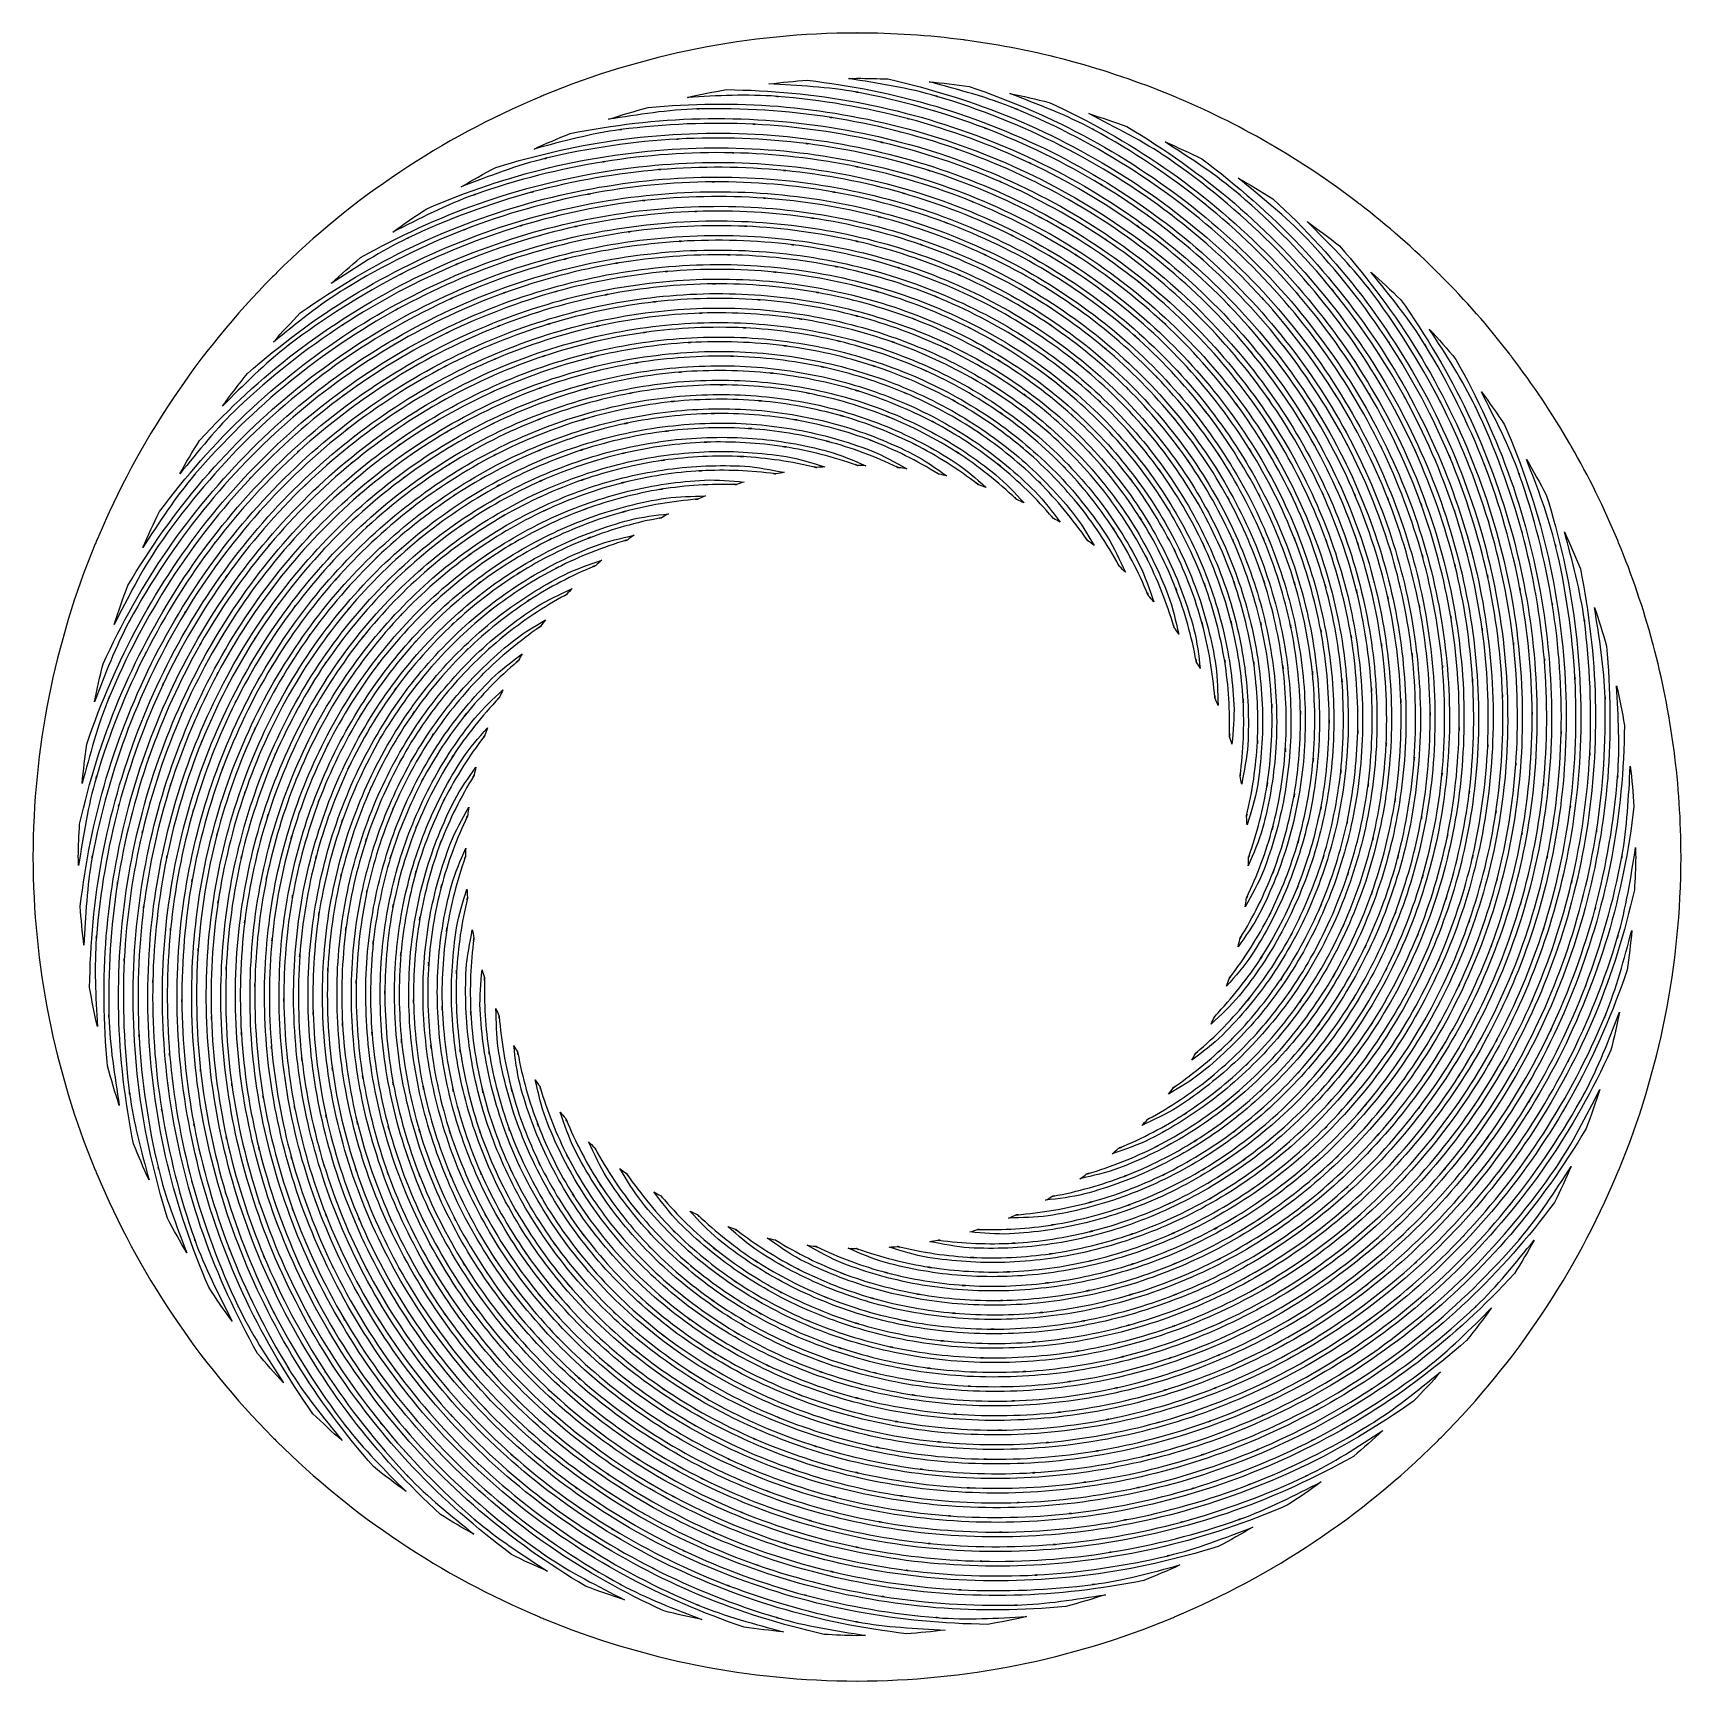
# Model space of a CAD drawing. Extents: x 1 to 151, y 102 to 252.
import ezdxf

# ---------------------------------------------------------------- set-up
doc = ezdxf.new("R2010")
doc.units = 0
doc.layers.add('Ebene_1', color=7, linetype='CONTINUOUS')

msp = doc.modelspace()

# ---------------------------------------------------------------- linework, layer by layer
at = {"layer": 'Ebene_1', "color": 7}
for p, q in [((76.254178, 252.246123), (76.237508, 252.242623)), ((76.254126, 252.246069), (76.254178, 252.246123)), ((71.762308, 247.941796), (71.762308, 247.942316)), ((76.254188, 248.118683), (76.254178, 248.118749)), ((82.810105, 247.809454), (82.810125, 247.808924)), ((64.369941, 247.087808), (64.369951, 247.087683)), ((69.073155, 246.475437), (68.872293, 246.491337)), ((68.971943, 246.474277), (68.971948, 246.474237)), ((76.348021, 246.846887), (76.150646, 246.883727)), ((76.248756, 246.856197), (76.248751, 246.856187)), ((83.623265, 246.45562), (83.430157, 246.51301)), ((83.524767, 246.4754), (83.524775, 246.4754)), ((90.150908, 246.736819), (90.150908, 246.736754)), ((61.875452, 245.345451), (61.674203, 245.340451)), ((61.775797, 245.333851), (61.775802, 245.333821)), ((69.067339, 245.569203), (69.067339, 245.569193)), ((74.000875, 244.544711), (73.796134, 244.576511)), ((73.896178, 244.551311), (73.896178, 244.551311)), ((90.817471, 245.306284), (90.631345, 245.383454)), ((90.720915, 245.336534), (90.720921, 245.336534)), ((97.34085, 244.902506), (97.34085, 244.902626)), ((54.835964, 243.469443), (54.636265, 243.443073)), ((54.736309, 243.446973), (54.736314, 243.446953)), ((61.965031, 244.443511), (61.965031, 244.443511)), ((66.978447, 243.940614), (66.771382, 243.951084)), ((66.874915, 243.936344), (66.874915, 243.936314)), ((67.000162, 243.035615), (67.000162, 243.035535)), ((81.047732, 244.411714), (80.847645, 244.464834)), ((80.945365, 244.429164), (80.945362, 244.429164)), ((88.04224, 243.542739), (87.848745, 243.616409)), ((87.941805, 243.571039), (87.941809, 243.571039)), ((97.851532, 243.41128), (97.674713, 243.50745)), ((97.758853, 243.45122), (97.758862, 243.45122)), ((60.057615, 242.605508), (59.850937, 242.594648)), ((59.957184, 242.590748), (59.957184, 242.590768)), ((60.175008, 241.707857), (60.175108, 241.707827)), ((71.813879, 242.166532), (71.602548, 242.193292)), ((71.706468, 242.170412), (71.706468, 242.170432)), ((78.624974, 242.274735), (78.416746, 242.323985)), ((78.51989, 242.289475), (78.51989, 242.289475)), ((85.408927, 241.670604), (85.206902, 241.741174)), ((85.305002, 241.696584), (85.305006, 241.696584)), ((94.907621, 241.94708), (94.723045, 242.04092)), ((94.812615, 241.98508), (94.812621, 241.98508)), ((104.29581, 242.328627), (104.29581, 242.32864)), ((48.031082, 240.867925), (47.83565, 240.821005)), ((47.93492, 240.835355), (47.934912, 240.835355)), ((53.314766, 240.554613), (53.110025, 240.521653)), ((53.213558, 240.528653), (53.213558, 240.528633)), ((65.052418, 241.346852), (64.839147, 241.351552)), ((64.945783, 241.339532), (64.945783, 241.339452)), ((65.102051, 240.442942), (65.102051, 240.442938)), ((76.356162, 240.053621), (76.140951, 240.097821)), ((76.246035, 240.066031), (76.246035, 240.066031)), ((92.092836, 240.361118), (91.900504, 240.451858)), ((91.992794, 240.397568), (91.992792, 240.397568)), ((104.64984, 240.791152), (104.48387, 240.905155)), ((104.56107, 240.841175), (104.56104, 240.841172)), ((58.413489, 239.824457), (58.200608, 239.807007)), ((58.309182, 239.806243), (58.309182, 239.806227)), ((58.556187, 238.931042), (58.556187, 238.931042)), ((63.295455, 238.702263), (63.075202, 238.700663)), ((63.184552, 238.691363), (63.184552, 238.691403)), ((69.790522, 239.719764), (69.571432, 239.741484)), ((69.680395, 239.720544), (69.680395, 239.720527)), ((82.920638, 239.698812), (82.711633, 239.765512)), ((82.814391, 239.722082), (82.814391, 239.722082)), ((89.412602, 238.659606), (89.210964, 238.748016)), ((89.308684, 238.694116), (89.308681, 238.694116)), ((101.56866, 239.64298), (101.39456, 239.75543)), ((101.47636, 239.69145), (101.47636, 239.69145)), ((110.94404, 239.042061), (110.94404, 239.041551)), ((41.535235, 237.568822), (41.345617, 237.502122)), ((41.445277, 237.527322), (41.445275, 237.527332)), ((46.822798, 237.810007), (46.62271, 237.756107)), ((46.726244, 237.774337), (46.726248, 237.774337)), ((51.969609, 237.616905), (51.760215, 237.576965)), ((51.866075, 237.587435), (51.866075, 237.587435)), ((56.942697, 237.011214), (56.724386, 236.986784)), ((63.375177, 237.801482), (63.374947, 237.801482)), ((67.931963, 237.213991), (67.705507, 237.229891)), ((67.817183, 237.211661), (67.817183, 237.211691)), ((74.246331, 237.755331), (74.022977, 237.794881)), ((74.132714, 237.765021), (74.132714, 237.765031)), ((80.582414, 237.63396), (80.364103, 237.69678)), ((80.47035, 237.65529), (80.47035, 237.65529)), ((95.759926, 236.94762), (95.568757, 237.05658)), ((98.603407, 238.359863), (98.421158, 238.470376)), ((98.507238, 238.406786), (98.507247, 238.406783)), ((111.1364, 237.474984), (110.98324, 237.605662)), ((111.05304, 237.533922), (111.053, 237.533924)), ((56.834123, 236.989084), (56.834123, 236.989114)), ((61.709883, 236.015826), (61.482263, 236.007726)), ((61.594327, 236.001126), (61.594327, 236.001086)), ((67.944796, 236.310524), (67.945146, 236.310524)), ((78.396194, 235.484196), (78.168574, 235.543136)), ((78.279864, 235.503196), (78.279864, 235.503196)), ((86.870413, 236.851064), (86.660632, 236.935594)), ((86.759512, 236.884794), (86.759513, 236.884804)), ((93.042859, 235.414395), (92.842774, 235.521031)), ((95.660267, 236.99299), (95.660276, 236.99299)), ((104.86931, 235.688935), (104.69908, 235.81806)), ((104.77738, 235.74632), (104.77741, 235.746325)), ((107.95247, 236.655244), (107.79116, 236.785146)), ((107.86556, 236.713026), (107.86557, 236.713024)), ((40.653064, 234.40155), (40.460345, 234.3271)), ((40.560389, 234.35579), (40.560394, 234.3558)), ((45.792116, 234.74744), (45.587765, 234.68617)), ((45.694012, 234.70789), (45.694016, 234.70789)), ((50.801272, 234.664854), (50.586061, 234.617544)), ((50.695025, 234.631114), (50.695025, 234.631114)), ((55.645623, 234.173553), (55.421107, 234.141753)), ((55.532394, 234.147153), (55.532394, 234.147183)), ((61.816537, 235.118635), (61.816517, 235.118535)), ((66.240917, 234.657076), (66.006321, 234.667156)), ((66.122263, 234.651256), (66.122263, 234.651276)), ((72.296647, 235.389185), (72.064764, 235.424085)), ((72.180317, 235.395775), (72.180317, 235.395785)), ((84.471699, 234.941714), (84.252612, 235.023534)), ((84.357696, 234.972734), (84.357696, 234.972734)), ((92.937774, 235.458601), (92.937775, 235.458605)), ((101.89324, 234.58225), (101.71448, 234.710212)), ((101.79748, 234.638472), (101.79744, 234.63848)), ((117.21498, 235.075871), (117.21498, 235.075491)), ((35.419792, 233.609348), (35.238319, 233.522878)), ((35.332929, 233.557778), (35.332932, 233.557778)), ((60.29454, 233.295652), (60.060328, 233.281302)), ((60.177821, 233.277802), (60.177821, 233.277812)), ((66.280785, 233.755153), (66.281245, 233.755153)), ((70.509826, 232.963313), (70.269411, 232.992783)), ((70.388067, 232.967193), (70.388067, 232.967213)), ((76.365078, 233.258421), (76.129318, 233.313091)), ((76.246035, 233.274701), (76.246035, 233.274711)), ((82.219559, 232.940066), (81.990777, 233.019176)), ((82.10323, 232.968376), (82.10323, 232.968376)), ((90.45763, 233.766782), (90.248236, 233.87109)), ((90.347506, 233.80982), (90.347503, 233.809822)), ((99.031509, 233.340635), (98.843054, 233.46821)), ((98.932244, 233.39531), (98.932239, 233.395305)), ((110.82147, 232.377421), (110.66597, 232.523608)), ((113.98878, 233.01607), (113.84182, 233.162645)), ((113.90932, 233.081985), (113.90928, 233.08199)), ((117.24091, 233.49845), (117.10248, 233.645025)), ((117.16648, 233.563985), (117.16651, 233.56398)), ((39.948497, 231.248638), (39.7519, 231.166048)), ((39.853494, 231.198228), (39.853497, 231.198228)), ((44.93865, 231.689912), (44.730033, 231.620502)), ((44.836667, 231.645322), (44.836667, 231.645322)), ((49.807818, 231.70736), (49.587954, 231.65268)), ((49.700018, 231.66974), (49.700018, 231.66975)), ((54.523043, 231.320379), (54.291934, 231.281599)), ((54.408651, 231.290099), (54.408651, 231.290129)), ((60.427483, 232.403014), (60.427543, 232.403014)), ((64.717388, 232.057498), (64.475035, 232.061798)), ((64.596405, 232.048618), (64.596405, 232.048598)), ((64.782954, 231.158388), (64.784084, 231.158288)), ((74.492562, 230.964405), (74.247494, 231.014035)), ((88.008892, 232.011371), (87.789029, 232.113742)), ((87.893726, 232.052862), (87.893726, 232.052861)), ((96.287679, 231.972206), (96.089918, 232.098231)), ((96.182978, 232.026111), (96.182982, 232.026106)), ((107.74653, 231.587548), (107.58211, 231.733736)), ((107.65771, 231.653076), (107.65773, 231.653078)), ((110.73697, 232.443728), (110.73697, 232.443731)), ((34.873811, 230.367244), (34.689622, 230.273014)), ((34.786562, 230.312174), (34.786571, 230.312184)), ((59.050588, 230.551051), (58.809399, 230.530111)), ((58.931932, 230.529729), (58.931932, 230.529721)), ((59.211858, 229.663839), (59.212288, 229.66384)), ((68.887416, 230.485909), (68.638084, 230.509949)), ((68.761004, 230.486289), (68.761004, 230.486291)), ((74.365763, 230.978365), (74.365763, 230.978365)), ((80.117484, 230.854284), (79.878232, 230.929514)), ((79.992622, 230.881434), (79.992622, 230.881424)), ((85.69975, 230.156695), (85.470193, 230.256739)), ((85.580706, 230.195859), (85.580706, 230.195855)), ((93.668325, 230.482805), (93.460871, 230.607278)), ((93.558201, 230.535928), (93.558199, 230.535925)), ((101.8983, 229.578141), (101.71528, 229.724329)), ((101.80178, 229.641349), (101.8017, 229.641351)), ((104.77002, 230.652644), (104.59592, 230.798832)), ((104.67582, 230.718182), (104.67582, 230.718174)), ((123.03418, 230.478404), (123.03417, 230.478924)), ((29.752219, 229.032564), (29.580439, 228.927478)), ((29.671559, 228.972458), (29.671559, 228.972454)), ((39.419591, 228.118212), (39.219116, 228.027472)), ((39.323813, 228.063922), (39.323811, 228.063922)), ((44.260837, 228.644793), (44.047177, 228.567243)), ((44.157304, 228.596323), (44.157304, 228.596323)), ((48.989633, 228.752983), (48.763953, 228.690163)), ((48.878343, 228.710713), (48.878343, 228.710713)), ((53.573404, 228.46099), (53.335705, 228.41485)), ((53.457077, 228.42687), (53.457077, 228.42687)), ((63.362538, 229.424205), (63.11204, 229.421905)), ((63.236126, 229.411435), (63.236126, 229.411405)), ((63.454969, 228.528464), (63.454439, 228.528464)), ((72.780578, 228.609892), (72.52504, 228.655652)), ((72.651839, 228.620752), (72.651839, 228.620752)), ((78.168574, 228.691713), (77.919242, 228.763833)), ((78.041388, 228.716143), (78.041388, 228.716143)), ((83.535634, 228.209717), (83.295606, 228.307427)), ((83.412325, 228.246937), (83.412325, 228.246947)), ((91.178873, 228.879393), (90.960949, 229.002702)), ((91.063707, 228.931352), (91.063707, 228.931353)), ((99.137753, 228.371025), (98.944258, 228.516436)), ((99.033058, 228.435776), (99.033056, 228.435785)), ((113.25399, 227.997998), (113.10586, 228.160859)), ((113.17376, 228.071279), (113.17369, 228.071288)), ((116.3949, 228.462543), (116.25569, 228.623854)), ((116.31739, 228.537384), (116.3173, 228.537383)), ((119.61137, 228.766552), (119.48069, 228.927086)), ((119.53849, 228.841006), (119.53847, 228.841002)), ((122.89648, 228.90615), (122.77395, 229.06591)), ((122.82785, 228.9806), (122.82788, 228.9806)), ((34.50311, 227.158105), (34.315432, 227.055348)), ((34.415082, 227.098778), (34.41509, 227.098775)), ((57.978805, 227.790933), (57.730247, 227.762623)), ((57.855109, 227.765323), (57.855109, 227.765343)), ((62.177528, 226.7653), (61.918111, 226.7568)), ((62.048789, 226.749), (62.048789, 226.74901)), ((67.430582, 227.965804), (67.171942, 227.984034)), ((67.298741, 227.963094), (67.298741, 227.963104)), ((67.456951, 227.066591), (67.456951, 227.066591)), ((76.375161, 226.461282), (76.115746, 226.529532)), ((88.8232, 227.169735), (88.594417, 227.291881)), ((88.702991, 227.220141), (88.702991, 227.220145)), ((96.494357, 227.036339), (96.290393, 227.18214)), ((96.386173, 227.09955), (96.386171, 227.099549)), ((107.22847, 226.610963), (107.06095, 226.775376)), ((107.13655, 226.686186), (107.13657, 226.686193)), ((110.19639, 227.379521), (110.03857, 227.542771)), ((110.10877, 227.455131), (110.10879, 227.455131)), ((29.547476, 225.750906), (29.374145, 225.63768)), ((29.465655, 225.68615), (29.465656, 225.686146)), ((39.062846, 225.018802), (38.858881, 224.919532)), ((43.755191, 225.620616), (43.536878, 225.534916)), ((43.65127, 225.568266), (43.65127, 225.568266)), ((48.344391, 225.809838), (48.112508, 225.738878)), ((48.231551, 225.763698), (48.231551, 225.763698)), ((52.795936, 225.603553), (52.550868, 225.549263)), ((52.67534, 225.565163), (52.67534, 225.565163)), ((57.078415, 225.022681), (56.820937, 224.987011)), ((62.299674, 225.874212), (62.299674, 225.874212)), ((66.140486, 225.410829), (65.872152, 225.423629)), ((66.005934, 225.404629), (66.005934, 225.404629)), ((71.23068, 226.204242), (70.965062, 226.244962)), ((71.095738, 226.212392), (71.095738, 226.212342)), ((76.242935, 226.483002), (76.242935, 226.483002)), ((81.519255, 226.178998), (81.267596, 226.273998)), ((81.388189, 226.215058), (81.388189, 226.215058)), ((86.605182, 225.360419), (86.365543, 225.481015)), ((86.479546, 225.409665), (86.479546, 225.409669)), ((93.972334, 225.582612), (93.7579, 225.727637)), ((93.857944, 225.645427), (93.857944, 225.645432)), ((104.3567, 225.698551), (104.17949, 225.864125)), ((104.26129, 225.772225), (104.2613, 225.772231)), ((128.34345, 225.295666), (128.34345, 225.295666)), ((24.593776, 223.888077), (24.434017, 223.76593)), ((24.520487, 223.8206), (24.520486, 223.820607)), ((34.303805, 223.989288), (34.11341, 223.877614)), ((34.21307, 223.924534), (34.213065, 223.924528)), ((38.965128, 224.959862), (38.965126, 224.959862)), ((56.951616, 224.992811), (56.951616, 224.992821)), ((61.160806, 224.089722), (60.892861, 224.074592)), ((61.028967, 224.069592), (61.028967, 224.069552)), ((66.193243, 224.514329), (66.193223, 224.514319)), ((69.843646, 223.755504), (69.567943, 223.791174)), ((69.703661, 223.760544), (69.703661, 223.760504)), ((74.740344, 224.170765), (74.469684, 224.234745)), ((74.599586, 224.190535), (74.599586, 224.190535)), ((79.653716, 224.071883), (79.390811, 224.164173)), ((79.516447, 224.106013), (79.516447, 224.106003)), ((84.529862, 223.459989), (84.278591, 223.579033)), ((84.397636, 223.508073), (84.397636, 223.508069)), ((91.577883, 224.015262), (91.352203, 224.159897)), ((91.4569, 224.078077), (91.4569, 224.078082)), ((98.927972, 223.465414), (98.729437, 223.632541)), ((98.820947, 223.539861), (98.820949, 223.539864)), ((101.58765, 224.648101), (101.40036, 224.814065)), ((101.48686, 224.722165), (101.48683, 224.722161)), ((115.25051, 223.556928), (115.11091, 223.736077)), ((115.17291, 223.639907), (115.17301, 223.639908)), ((118.35655, 223.852403), (118.22626, 224.02961)), ((118.28406, 223.93422), (118.28405, 223.934223)), ((121.52851, 223.985793), (121.40714, 224.161452)), ((121.46104, 224.066062), (121.46101, 224.066063)), ((124.75936, 223.952058), (124.64613, 224.125778)), ((124.69543, 224.033098), (124.69536, 224.033098)), ((128.0406, 223.7481), (127.93551, 223.91988)), ((127.98051, 223.82875), (127.9805, 223.82875)), ((29.514516, 222.520436), (29.338858, 222.398677)), ((29.432698, 222.451797), (29.432696, 222.451796)), ((43.42055, 222.626292), (43.197584, 222.531682)), ((43.313527, 222.568902), (43.313527, 222.568902)), ((47.869379, 222.886483), (47.63168, 222.806993)), ((47.753826, 222.835683), (47.753826, 222.835683)), ((52.189083, 222.756577), (51.937424, 222.694147)), ((52.065387, 222.713537), (52.065387, 222.713537)), ((56.347089, 222.255583), (56.081858, 222.212153)), ((56.216026, 222.221453), (56.216026, 222.221463)), ((61.308937, 223.204061), (61.308933, 223.204061)), ((65.017519, 222.83065), (64.739492, 222.83725)), ((64.877148, 222.82096), (64.877148, 222.82095)), ((89.315274, 222.341675), (89.077575, 222.486699)), ((89.189638, 222.403329), (89.189638, 222.403325)), ((96.382681, 222.157098), (96.173289, 222.324998)), ((96.270229, 222.231158), (96.27023, 222.231158)), ((109.26733, 222.496004), (109.10835, 222.678641)), ((109.17895, 222.580531), (109.17893, 222.580534)), ((112.21863, 223.102855), (112.06973, 223.283555)), ((112.13603, 223.186225), (112.13603, 223.186225)), ((24.733762, 220.602927), (24.57284, 220.472251)), ((24.66009, 220.530801), (24.660082, 220.530807)), ((34.273167, 220.869714), (34.080836, 220.749508)), ((34.181266, 220.800308), (34.181267, 220.800304)), ((38.876718, 221.958948), (38.668487, 221.850371)), ((38.776674, 221.894581), (38.776674, 221.894578)), ((60.313926, 221.405992), (60.036676, 221.383892)), ((60.177434, 221.381992), (60.177434, 221.381952)), ((60.486481, 220.526153), (60.486482, 220.526153)), ((65.096624, 221.937619), (65.096624, 221.937619)), ((68.621795, 221.271479), (68.334849, 221.302499)), ((68.477547, 221.273419), (68.477547, 221.273379)), ((73.264896, 221.828271), (72.983379, 221.888761)), ((73.121037, 221.845331), (73.121037, 221.845331)), ((77.941734, 221.89651), (77.667583, 221.98609)), ((77.799423, 221.9287), (77.799423, 221.9287)), ((82.599957, 221.475404), (82.336663, 221.593284)), ((82.462299, 221.521934), (82.462299, 221.521934)), ((87.188381, 220.569587), (86.939049, 220.714612)), ((87.058092, 220.629692), (87.058092, 220.629687)), ((93.957211, 220.72973), (93.736185, 220.898407)), ((93.837779, 220.804567), (93.837779, 220.80457)), ((103.63502, 220.842189), (103.45549, 221.029091)), ((103.53769, 220.926334), (103.53772, 220.926329)), ((106.40403, 221.740245), (106.23497, 221.92482)), ((106.31057, 221.82517), (106.31063, 221.825165)), ((29.647519, 219.348121), (29.47031, 219.217832)), ((29.5657, 219.275612), (29.565699, 219.275611)), ((43.254198, 219.669584), (43.026191, 219.565663)), ((43.144461, 219.606763), (43.144461, 219.606764)), ((47.563821, 219.991815), (47.319916, 219.903405)), ((47.445552, 219.935975), (47.445552, 219.935975)), ((51.751296, 219.928222), (51.492657, 219.857642)), ((51.62566, 219.880912), (51.62566, 219.880912)), ((55.78483, 219.498193), (55.511456, 219.446623)), ((55.648725, 219.459423), (55.648725, 219.459413)), ((64.061678, 220.232615), (63.773181, 220.232997)), ((63.915879, 220.219037), (63.915879, 220.219045)), ((64.167927, 219.343847), (64.167927, 219.343857)), ((71.952312, 219.442347), (71.657999, 219.498957)), ((71.800697, 219.457077), (71.800697, 219.457087)), ((76.386407, 219.66066), (76.100237, 219.74791)), ((76.239442, 219.69052), (76.239442, 219.69052)), ((80.819339, 219.41443), (80.543636, 219.531147)), ((80.675865, 219.459797), (80.675865, 219.4598)), ((91.656988, 219.189531), (91.423942, 219.359758)), ((91.532515, 219.263598), (91.532515, 219.263591)), ((100.96684, 219.807234), (100.77606, 219.996073)), ((100.86256, 219.892929), (100.86253, 219.892934)), ((116.81483, 219.092586), (116.6857, 219.287634)), ((116.7411, 219.184487), (116.74113, 219.184486)), ((119.87773, 219.227141), (119.75791, 219.419472)), ((119.80911, 219.317491), (119.80913, 219.317491)), ((122.99768, 219.19651), (122.886, 219.386512)), ((122.9325, 219.288022), (122.93258, 219.28802)), ((126.16614, 218.997195), (126.06338, 219.184484)), ((126.10648, 219.085994), (126.10644, 219.085995)), ((133.08039, 219.588249), (133.08039, 219.588149)), ((20.00147, 218.232914), (19.855283, 218.094095)), ((19.934003, 218.156135), (19.934, 218.156134)), ((34.407333, 217.806759), (34.212285, 217.677244)), ((34.313879, 217.731924), (34.313883, 217.731919)), ((38.856942, 218.945625), (38.645221, 218.828519)), ((38.757672, 218.877769), (38.757672, 218.877765)), ((59.635339, 218.722662), (59.348004, 218.693192)), ((59.493415, 218.694392), (59.493415, 218.694352)), ((63.272963, 217.626057), (62.973997, 217.620257)), ((63.122122, 217.609007), (63.122122, 217.608997)), ((67.565138, 218.761472), (67.266946, 218.787062)), ((67.41352, 218.760302), (67.41352, 218.760272)), ((67.602749, 217.869546), (67.602749, 217.869575)), ((85.202636, 218.705981), (84.940118, 218.851392)), ((85.065367, 218.765702), (85.065367, 218.765701)), ((89.487054, 217.543853), (89.241212, 217.715632)), ((89.355989, 217.618302), (89.355989, 217.618303)), ((95.956916, 217.349587), (95.743258, 217.543082)), ((98.405653, 218.640841), (98.203626, 218.831623)), ((98.295136, 218.727313), (98.29514, 218.727311)), ((108.04204, 217.74161), (107.88266, 217.945962)), ((107.95206, 217.837388), (107.95204, 217.83739)), ((110.88971, 218.344981), (110.74081, 218.54623)), ((110.80561, 218.439206), (110.80561, 218.439201)), ((113.81662, 218.797107), (113.67742, 218.995256)), ((113.73672, 218.891335), (113.73672, 218.891337)), ((129.37572, 218.626101), (129.28152, 218.810287)), ((129.32072, 218.713347), (129.32062, 218.713351)), ((132.61781, 218.08013), (132.53131, 218.261603)), ((132.56621, 218.166983), (132.56621, 218.16699)), ((25.037762, 217.386421), (24.876064, 217.247213)), ((24.963704, 217.310033), (24.963702, 217.310031)), ((29.942993, 216.242122), (29.763845, 216.102527)), ((29.860015, 216.164567), (29.860013, 216.164572)), ((43.252647, 216.758628), (43.019601, 216.645402)), ((43.140971, 216.691162), (43.140971, 216.691158)), ((47.423837, 217.133208), (47.174118, 217.035878)), ((47.303244, 217.072718), (47.303244, 217.072718)), ((51.481025, 217.127009), (51.214241, 217.047129)), ((51.349959, 217.074279), (51.349959, 217.074269)), ((55.390472, 216.758237), (55.108179, 216.698907)), ((55.25204, 216.715197), (55.25204, 216.715197)), ((59.1231, 216.047855), (58.826071, 216.010635)), ((58.973812, 216.014935), (58.973812, 216.014895)), ((63.405589, 216.742737), (63.405579, 216.742729)), ((66.673664, 216.233642), (66.36384, 216.254192)), ((66.516231, 216.228992), (66.516231, 216.228942)), ((70.801036, 217.021534), (70.495477, 217.074274)), ((70.644379, 217.033554), (70.644379, 217.033554)), ((74.988513, 217.373235), (74.689934, 217.458155)), ((74.836122, 217.401155), (74.836122, 217.401155)), ((79.190338, 217.285993), (78.90184, 217.401542)), ((79.040272, 217.330192), (79.040273, 217.330193)), ((83.359201, 216.759787), (83.085051, 216.904424)), ((83.214564, 216.819504), (83.214564, 216.819507)), ((93.626834, 215.940441), (93.400768, 216.135875)), ((93.502362, 216.029239), (93.502362, 216.029241)), ((95.841358, 217.435672), (95.841362, 217.435667)), ((102.61097, 216.098654), (102.42988, 216.309988)), ((102.51058, 216.195598), (102.51054, 216.195594)), ((105.28033, 216.990508), (105.1101, 217.198739)), ((105.1857, 217.086286), (105.18573, 217.086288)), ((20.483467, 214.979951), (20.33728, 214.832986)), ((20.41677, 214.899686), (20.416767, 214.899681)), ((34.703198, 214.808165), (34.504662, 214.668956)), ((34.609746, 214.729056), (34.609748, 214.729065)), ((39.000414, 215.987754), (38.784817, 215.860955)), ((38.89882, 215.914465), (38.89882, 215.914464)), ((62.650987, 215.018336), (62.340389, 215.006706)), ((62.496656, 214.997806), (62.496656, 214.997786)), ((66.735328, 215.345605), (66.735318, 215.345611)), ((69.813787, 214.573577), (69.495433, 214.622827)), ((69.650924, 214.582887), (69.650924, 214.582877)), ((73.750767, 215.042378), (73.439392, 215.124588)), ((73.589843, 215.068748), (73.589843, 215.068748)), ((77.715278, 215.09667), (77.413985, 215.21145)), ((77.559397, 215.13932), (77.559397, 215.13932)), ((81.66389, 214.736821), (81.376557, 214.882232)), ((81.513438, 214.795762), (81.513438, 214.795761)), ((87.450898, 215.80046), (87.192647, 215.973403)), ((87.312467, 215.875303), (87.312467, 215.8753)), ((91.419676, 214.418465), (91.180813, 214.617774)), ((91.29055, 214.506875), (91.29055, 214.506875)), ((100.04086, 215.070685), (99.848138, 215.285508)), ((99.933838, 215.169565), (99.933836, 215.169565)), ((114.9962, 214.499508), (114.8694, 214.715105)), ((114.9229, 214.601102), (114.9229, 214.601102)), ((117.95402, 214.64298), (117.83653, 214.854701)), ((117.88543, 214.7438), (117.88542, 214.7438)), ((120.96699, 214.623208), (120.85881, 214.831439)), ((120.90381, 214.721702), (120.90379, 214.721698)), ((124.02689, 214.437076), (123.92799, 214.641041)), ((123.96869, 214.532854), (123.96869, 214.532856)), ((25.501919, 214.245908), (25.339445, 214.09778)), ((25.427465, 214.16448), (25.427469, 214.164478)), ((30.397068, 213.210184), (30.216369, 213.061283)), ((30.313699, 213.127593), (30.313698, 213.127594)), ((39.302873, 213.092304), (39.083397, 212.955422)), ((39.198563, 213.013202), (39.198563, 213.013204)), ((43.412794, 213.901185), (43.173932, 213.777876)), ((43.298791, 213.828286), (43.298791, 213.828285)), ((47.447491, 214.319196), (47.191177, 214.212175)), ((47.323019, 214.253275), (47.323019, 214.253276)), ((51.374777, 214.360683), (51.100238, 214.272663)), ((51.243712, 214.304463), (51.243712, 214.304463)), ((55.160916, 214.044275), (54.869316, 213.976805)), ((55.018994, 213.996975), (55.018994, 213.996965)), ((58.776827, 213.38934), (58.469329, 213.34513)), ((58.624433, 213.35253), (58.624433, 213.3525)), ((62.805318, 214.142033), (62.805318, 214.141989)), ((65.947381, 213.695716), (65.625534, 213.711616)), ((65.785294, 213.687966), (65.785294, 213.687916)), ((85.553176, 213.965943), (85.282129, 214.140826)), ((85.408928, 214.040393), (85.408928, 214.040393)), ((97.57661, 213.912043), (97.371482, 214.13113)), ((97.462612, 214.013251), (97.462607, 214.013251)), ((106.52821, 213.130696), (106.37, 213.359866)), ((106.4382, 213.238107), (106.43821, 213.238107)), ((109.27591, 213.7391), (109.12895, 213.96323)), ((109.19255, 213.843797), (109.19251, 213.843797)), ((112.10073, 214.197046), (111.96385, 214.416909)), ((112.02205, 214.30058), (112.02203, 214.30058)), ((127.12666, 214.080721), (127.03596, 214.281196)), ((127.07246, 214.176502), (127.07236, 214.176501)), ((130.25706, 213.551421), (130.17446, 213.748018)), ((130.20666, 213.646424), (130.20666, 213.646421)), ((133.41043, 212.846467), (133.33563, 213.039962)), ((137.19536, 213.415703), (137.19536, 213.415703)), ((16.025327, 212.127934), (15.894262, 211.975153)), ((15.967932, 212.046893), (15.967937, 212.046894)), ((21.122497, 211.813463), (20.97631, 211.657582)), ((21.05541, 211.727772), (21.055417, 211.727763)), ((35.154945, 211.881322), (34.953307, 211.732808)), ((35.063044, 211.799118), (35.063045, 211.799112)), ((47.63168, 211.557148), (47.367612, 211.440042)), ((51.430228, 211.637799), (51.147545, 211.540079)), ((51.292959, 211.575369), (51.292959, 211.575369)), ((62.193814, 212.41876), (61.87158, 212.40092)), ((62.033277, 212.39432), (62.033277, 212.39433)), ((62.3749, 211.54975), (62.3749, 211.549777)), ((66.033852, 212.813222), (66.033852, 212.813118)), ((68.903702, 212.119406), (68.659023, 212.153146)), ((72.592512, 212.696012), (72.34977, 212.756112)), ((76.329793, 212.880199), (76.082398, 212.969769)), ((80.050012, 212.678952), (79.81774, 212.79179)), ((83.729129, 212.090711), (83.513919, 212.224877)), ((89.340479, 212.792568), (89.089207, 212.994593)), ((89.203984, 212.88214), (89.203984, 212.882138)), ((95.2221, 212.630093), (95.005729, 212.852669)), ((95.102669, 212.731687), (95.10267, 212.731687)), ((101.29218, 211.482694), (101.11148, 211.721557)), ((101.18938, 211.594758), (101.18942, 211.594758)), ((103.86464, 212.377268), (103.69558, 212.610704)), ((103.76848, 212.487008), (103.76844, 212.487008)), ((133.36433, 212.93992), (133.36423, 212.939917)), ((136.57726, 211.964687), (136.51056, 212.154305)), ((136.53616, 212.054645), (136.53616, 212.054647)), ((26.120407, 211.187991), (25.957157, 211.03056)), ((26.045567, 211.10152), (26.045567, 211.101521)), ((31.004311, 210.258903), (30.821285, 210.09992)), ((30.920555, 210.17127), (30.920551, 210.171273)), ((39.761209, 210.267438), (39.536692, 210.120473)), ((39.657288, 210.184453), (39.657288, 210.184458)), ((43.730762, 211.105011), (43.486081, 210.971621)), ((43.614819, 211.027071), (43.614819, 211.027071)), ((47.504105, 211.485412), (47.504105, 211.485408)), ((55.09422, 211.364421), (54.793314, 211.288421)), ((54.946869, 211.311691), (54.946869, 211.311691)), ((58.594188, 210.75641), (58.275834, 210.70484)), ((58.436368, 210.71492), (58.436368, 210.71492)), ((62.457496, 210.111127), (62.457492, 210.111169)), ((65.302139, 211.159687), (65.051641, 211.168187)), ((87.332243, 211.117033), (87.130605, 211.274077)), ((92.984696, 211.229873), (92.755526, 211.457103)), ((92.857507, 211.33418), (92.857507, 211.33418)), ((98.816683, 210.453566), (98.62474, 210.697858)), ((98.70888, 210.566792), (98.708885, 210.566792)), ((110.11341, 209.76916), (109.98002, 210.013841)), ((112.90961, 210.087128), (112.78669, 210.325603)), ((112.83709, 210.200354), (112.83711, 210.200354)), ((115.7667, 210.247662), (115.65348, 210.48071)), ((115.69918, 210.359338), (115.6992, 210.359338)), ((118.678, 210.245724), (118.57408, 210.473731)), ((118.61518, 210.355461), (118.6152, 210.355461)), ((121.63433, 210.079372), (121.54013, 210.302338)), ((121.57773, 210.184458), (121.57773, 210.184458)), ((16.845065, 208.943997), (16.715164, 208.782686)), ((16.787284, 208.857136), (16.787285, 208.857137)), ((21.912375, 208.738093), (21.766187, 208.573683)), ((21.846837, 208.649293), (21.846845, 208.649293)), ((35.758699, 209.033569), (35.554347, 208.874198)), ((35.662921, 208.943608), (35.662919, 208.943609)), ((47.97136, 208.854809), (47.700313, 208.728009)), ((47.841461, 208.778419), (47.841461, 208.778419)), ((51.644662, 208.966102), (51.352673, 208.858691)), ((51.50274, 208.897851), (51.50274, 208.897852)), ((55.188447, 208.726848), (54.877072, 208.642318)), ((55.036056, 208.669458), (55.036056, 208.669458)), ((61.826599, 209.830039), (61.567572, 209.811429)), ((90.816312, 209.76916), (90.627859, 209.951022)), ((96.4455, 209.294924), (96.241535, 209.545033)), ((96.330725, 209.410865), (96.33072, 209.410865)), ((104.73363, 208.677601), (104.57891, 208.934302)), ((104.64371, 208.79936), (104.64363, 208.79936)), ((107.38556, 209.298025), (107.2417, 209.548523)), ((107.3018, 209.416681), (107.30176, 209.416681)), ((110.03552, 209.885103), (110.03551, 209.885103)), ((124.6291, 209.744731), (124.5434, 209.963042)), ((124.5767, 209.848652), (124.5767, 209.848652)), ((127.65326, 209.239474), (127.57576, 209.453132)), ((127.60486, 209.343005), (127.60476, 209.343005)), ((130.69835, 208.560885), (130.62895, 208.769889)), ((130.65415, 208.662479), (130.65415, 208.662479)), ((26.889343, 208.220034), (26.724543, 208.052521)), ((26.814893, 208.128911), (26.814893, 208.128914)), ((31.759674, 207.395649), (31.575099, 207.226582)), ((31.674749, 207.302192), (31.674754, 207.302199)), ((40.369226, 207.519729), (40.140443, 207.361521)), ((40.261039, 207.428991), (40.261039, 207.428999)), ((44.201897, 208.37708), (43.951399, 208.233608)), ((44.084791, 208.294488), (44.084791, 208.29449)), ((58.509656, 208.1452), (58.244036, 208.09789)), ((59.109917, 208.490294), (59.109917, 208.490309)), ((94.140624, 208.063768), (93.967681, 208.268896)), ((99.684501, 207.009047), (99.508068, 207.278545)), ((99.582518, 207.136623), (99.58252, 207.136623)), ((102.16425, 207.912927), (101.99906, 208.176221)), ((102.06966, 208.035463), (102.06965, 208.035463)), ((133.75583, 207.707796), (133.69453, 207.91215)), ((133.71623, 207.805903), (133.71633, 207.805906)), ((12.708771, 205.64101), (12.594768, 205.475823)), ((12.660298, 205.554543), (12.660301, 205.55454)), ((17.811374, 205.860874), (17.682248, 205.690645)), ((17.753988, 205.768975), (17.753984, 205.768974)), ((22.847277, 205.76161), (22.701089, 205.587503)), ((22.781749, 205.667383), (22.781747, 205.66738)), ((36.509408, 206.272297), (36.301177, 206.101681)), ((36.412464, 206.176521), (36.412468, 206.176517)), ((44.822321, 205.725549), (44.56562, 205.570444)), ((44.699398, 205.634424), (44.699398, 205.634419)), ((48.463824, 206.219949), (48.184631, 206.082681)), ((48.330045, 206.137741), (48.330045, 206.137739)), ((52.013039, 206.352171), (51.712131, 206.235841)), ((51.868789, 206.279661), (51.868789, 206.279661)), ((55.383106, 206.122617), (55.117875, 206.046227)), ((55.959722, 206.533253), (55.959712, 206.533259)), ((97.265624, 206.02296), (97.11362, 206.247866)), ((107.86327, 205.528948), (107.73648, 205.799609)), ((107.78648, 205.659624), (107.78647, 205.659624)), ((110.56523, 205.868631), (110.44852, 206.13231)), ((110.49422, 205.995431), (110.49423, 205.995431)), ((113.32761, 206.052431), (113.22059, 206.309132)), ((113.26169, 206.176517), (113.26171, 206.176517)), ((116.14124, 206.076082), (116.04424, 206.325801)), ((116.08144, 206.194738), (116.08154, 206.194738)), ((118.9999, 205.936488), (118.9119, 206.180006)), ((118.9449, 206.053594), (118.9448, 206.053594)), ((121.89492, 205.630929), (121.81542, 205.868631)), ((121.84412, 205.746485), (121.84412, 205.746485)), ((136.81848, 206.677511), (136.76458, 206.877212)), ((136.78238, 206.774455), (136.78238, 206.774451)), ((139.876, 205.469237), (139.8291, 205.664672)), ((139.8434, 205.565402), (139.8434, 205.565397)), ((140.64182, 206.8488), (140.64181, 206.8489)), ((27.80176, 205.348638), (27.63618, 205.17143)), ((27.72808, 205.25325), (27.72808, 205.253248)), ((32.657739, 204.626615), (32.471224, 204.447079)), ((32.57282, 204.528119), (32.572819, 204.528125)), ((41.123041, 204.856171), (40.889605, 204.687105)), ((41.013304, 204.760005), (41.013304, 204.760011)), ((53.022779, 204.256694), (53.022779, 204.256691)), ((102.66723, 204.396673), (102.52027, 204.683619)), ((102.58037, 204.532004), (102.58033, 204.532004)), ((105.22838, 205.036487), (105.09111, 205.315678)), ((105.14621, 205.170266), (105.14618, 205.170266)), ((124.81823, 205.155531), (124.74723, 205.387801)), ((124.77203, 205.267981), (124.77213, 205.267981)), ((127.76103, 204.510289), (127.69863, 204.736356)), ((127.71993, 204.61925), (127.71993, 204.61925)), ((13.856943, 202.56022), (13.744491, 202.386114)), ((18.918059, 202.885168), (18.790097, 202.706408)), ((18.861837, 202.789388), (18.861829, 202.789388)), ((23.92178, 202.890205), (23.77598, 202.706792)), ((23.85702, 202.791322), (23.85702, 202.791325)), ((28.85182, 202.579607), (28.685857, 202.392315)), ((37.401271, 203.602919), (37.190327, 203.421444)), ((37.302393, 203.500554), (37.302391, 203.500549)), ((45.586992, 203.156216), (45.324088, 202.990639)), ((45.462133, 203.060049), (45.462133, 203.060046)), ((49.103249, 203.659145), (48.81669, 203.511794)), ((48.965591, 203.570734), (48.965591, 203.570735)), ((52.472929, 203.780516), (52.22282, 203.678922)), ((100.1537, 203.678145), (100.03078, 203.908478)), ((130.71577, 203.691718), (130.66107, 203.912355)), ((130.67847, 203.799128), (130.67857, 203.799128)), ((133.67325, 202.699033), (133.62595, 202.913857)), ((133.63955, 202.80528), (133.63955, 202.80528)), ((13.808471, 202.467934), (13.808473, 202.46793)), ((28.777757, 202.478785), (28.77776, 202.478787)), ((33.693072, 201.958794), (33.50423, 201.767626)), ((33.606211, 201.853316), (33.606212, 201.853321)), ((38.429624, 201.03281), (38.214801, 200.840091)), ((42.017228, 202.283742), (41.778365, 202.103042)), ((41.905164, 202.180982), (41.905164, 202.180984)), ((49.821777, 201.145263), (49.591833, 201.02234)), ((50.327046, 201.680754), (50.327036, 201.680767)), ((102.78934, 201.026606), (102.68736, 201.277102)), ((105.36102, 201.486883), (105.2443, 201.787401)), ((105.2873, 201.63346), (105.28732, 201.63346)), ((107.97449, 201.855647), (107.86708, 202.147636)), ((107.90628, 201.997572), (107.90629, 201.997572)), ((110.64621, 202.069694), (110.54851, 202.352764)), ((110.58381, 202.206576), (110.58381, 202.206576)), ((113.36913, 202.125534), (113.28073, 202.399682)), ((113.31173, 202.258536), (113.31173, 202.258536)), ((116.13541, 202.019284), (116.05551, 202.286068)), ((116.08271, 202.15035), (116.08271, 202.15035)), ((118.93666, 201.748237), (118.86566, 202.007652)), ((118.88896, 201.875036), (118.88896, 201.875036)), ((121.76497, 201.311226), (121.70257, 201.562498)), ((121.72197, 201.435312), (121.72197, 201.435312)), ((136.62537, 201.530313), (136.58547, 201.740094)), ((136.59597, 201.633847), (136.59587, 201.633847)), ((15.140442, 199.59537), (15.029541, 199.413121)), ((15.094301, 199.500751), (15.094302, 199.50075)), ((20.159286, 200.022686), (20.032099, 199.83462)), ((20.104609, 199.92303), (20.104616, 199.923026)), ((25.129282, 200.129706), (24.983482, 199.935824)), ((25.064522, 200.025014), (25.064522, 200.025009)), ((30.034506, 199.919536), (29.86738, 199.721001)), ((29.96005, 199.812511), (29.960056, 199.812515)), ((38.330744, 200.925791), (38.330744, 200.925789)), ((43.047133, 199.808636), (42.802451, 199.616693)), ((42.935067, 199.701613), (42.935067, 199.701612)), ((46.490875, 200.676067), (46.221377, 200.500021)), ((46.364849, 200.575251), (46.364849, 200.575247)), ((124.61201, 200.704373), (124.55771, 200.949054)), ((124.57321, 200.824968), (124.57321, 200.824968)), ((127.46939, 199.926516), (127.42329, 200.164604)), ((127.43569, 200.042845), (127.43569, 200.042845)), ((139.56307, 200.185543), (139.53007, 200.389897)), ((139.53707, 200.28675), (139.53707, 200.28675)), ((143.38292, 199.957637), (143.38292, 199.957537)), ((10.08903, 198.843095), (9.992865, 198.666275)), ((10.049091, 198.750425), (10.04909, 198.750425)), ((34.859472, 199.397217), (34.668303, 199.195192)), ((34.773774, 199.287482), (34.773772, 199.28748)), ((39.587879, 198.567786), (39.369179, 198.363048)), ((39.487058, 198.453778), (39.487058, 198.453783)), ((47.477349, 198.257575), (47.252446, 198.105184)), ((47.903114, 198.828769), (47.903114, 198.828754)), ((105.13066, 198.117593), (105.05466, 198.382437)), ((107.73489, 198.311861), (107.65079, 198.623239)), ((107.67789, 198.462316), (107.67789, 198.462316)), ((110.37291, 198.405702), (110.29691, 198.706995)), ((110.32061, 198.552664), (110.32051, 198.552664)), ((113.0527, 198.339006), (112.9852, 198.630606)), ((113.0054, 198.480928), (113.0054, 198.480928)), ((115.76663, 198.109837), (115.70733, 198.391743)), ((115.72363, 198.248658), (115.72363, 198.248658)), ((130.32876, 198.977268), (130.28996, 199.208375)), ((130.29896, 199.091658), (130.29856, 199.091658)), ((133.18161, 197.853912), (133.15061, 198.078815)), ((142.47789, 198.664337), (142.45149, 198.863649)), ((142.45549, 198.763999), (142.45539, 198.763997)), ((16.552301, 196.75144), (16.443339, 196.56028)), ((16.506929, 196.65178), (16.506931, 196.65184)), ((21.528103, 197.279632), (21.401692, 197.081484)), ((21.474202, 197.175324), (21.474203, 197.175322)), ((26.463577, 197.485923), (26.318165, 197.281959)), ((26.399595, 197.376569), (26.399597, 197.376573)), ((31.342827, 197.374247), (31.175314, 197.164853)), ((31.267984, 197.260633), (31.267987, 197.260631)), ((36.150335, 196.94848), (35.95684, 196.73482)), ((36.06425, 196.83292), (36.064255, 196.83293)), ((44.204998, 197.437063), (43.955279, 197.233099)), ((44.088281, 197.321509), (44.088281, 197.32151)), ((118.50625, 197.715089), (118.45505, 197.988463)), ((118.46785, 197.849255), (118.46785, 197.849255)), ((121.264, 197.15322), (121.2206, 197.418064)), ((121.2296, 197.284285), (121.2299, 197.284285)), ((124.03107, 196.42189), (123.99497, 196.67898)), ((124.00097, 196.55063), (124.00087, 196.55063)), ((133.15561, 197.962875), (133.15601, 197.962875)), ((136.01926, 196.55723), (135.99486, 196.77593)), ((135.99686, 196.6658), (135.99716, 196.6658)), ((11.552844, 195.89961), (11.459004, 195.71465)), ((11.514454, 195.80345), (11.514454, 195.80341)), ((40.870219, 196.21367), (40.647253, 195.99729)), ((40.769399, 196.09499), (40.769399, 196.09501)), ((45.436154, 195.13219), (45.231026, 194.95924)), ((45.779714, 195.72932), (45.779714, 195.72935)), ((107.15325, 194.99104), (107.10595, 195.25627)), ((109.76485, 194.90573), (109.71325, 195.2237)), ((109.72335, 195.06355), (109.72335, 195.06355)), ((112.39773, 194.72309), (112.35353, 195.03059)), ((126.79938, 195.52112), (126.77108, 195.77006)), ((126.77408, 195.64443), (126.77378, 195.64443)), ((138.8147, 195.19113), (138.81466, 195.19113)), ((138.83286, 195.08682), (138.81546, 195.29931)), ((18.085518, 194.03443), (17.978883, 193.83434)), ((18.041313, 193.92934), (18.041318, 193.92934)), ((23.017507, 194.66067), (22.892647, 194.45243)), ((22.963997, 194.54973), (22.963997, 194.54976)), ((27.917695, 194.9639), (27.772283, 194.74946)), ((27.855653, 194.85067), (27.855655, 194.85067)), ((32.770575, 194.94877), (32.601511, 194.72775)), ((32.696511, 194.83051), (32.696515, 194.83051)), ((37.560258, 194.6184), (37.363663, 194.39194)), ((37.473013, 194.49625), (37.473008, 194.49625)), ((42.270049, 193.97626), (42.042819, 193.74709)), ((42.165742, 193.84907), (42.165742, 193.84907)), ((112.36053, 194.87549), (112.36093, 194.87549)), ((115.05593, 194.37682), (115.01913, 194.67424)), ((115.02313, 194.52417), (115.02333, 194.52417)), ((117.7311, 193.86497), (117.7013, 194.15231)), ((117.7023, 194.00883), (117.7024, 194.00883)), ((129.53818, 194.56799), (129.53816, 194.56799)), ((129.55946, 194.44933), (129.53856, 194.69052)), ((141.59862, 193.54468), (141.59882, 193.54468)), ((141.61392, 193.44192), (141.60262, 193.64899)), ((13.139191, 193.08479), (13.048071, 192.89168)), ((13.102751, 192.98438), (13.102741, 192.98436)), ((24.620529, 192.17044), (24.497219, 191.95251)), ((24.568569, 192.05527), (24.568569, 192.05527)), ((29.485042, 192.56945), (29.340018, 192.34377)), ((29.422998, 192.45002), (29.423002, 192.45002)), ((34.310391, 192.64855), (34.140551, 192.41589)), ((34.236331, 192.52408), (34.236331, 192.52408)), ((39.081457, 192.41124), (38.882145, 192.17238)), ((38.993048, 192.28211), (38.993047, 192.28211)), ((44.019646, 192.44692), (44.019646, 192.44691)), ((120.3899, 193.32443), (120.39, 193.32443)), ((120.4144, 193.18599), (120.3919, 193.46363)), ((123.07809, 192.47096), (123.07799, 192.47096)), ((123.09819, 192.33912), (123.08309, 192.60706)), ((132.28675, 193.32249), (132.28625, 193.32249)), ((132.30405, 193.20577), (132.28975, 193.43959)), ((135.02431, 191.79043), (135.01631, 192.01766)), ((145.38916, 192.8149), (145.38922, 192.8149)), ((8.194021, 191.80899), (8.116856, 191.62286)), ((8.163775, 191.71246), (8.163775, 191.71249)), ((19.733522, 191.44919), (19.628826, 191.23941)), ((19.690866, 191.33985), (19.690872, 191.33985)), ((43.730373, 191.8071), (43.549287, 191.61942)), ((108.83809, 191.6741), (108.81989, 191.93274)), ((111.40237, 191.46664), (111.40277, 191.46664)), ((111.42717, 191.30611), (111.40937, 191.62834)), ((114.00622, 191.00365), (114.00622, 191.00365)), ((114.02682, 190.84932), (114.01522, 191.15992)), ((116.63414, 190.22735), (116.62914, 190.52631)), ((125.75675, 191.45152), (125.75745, 191.45152)), ((125.77375, 191.32278), (125.76475, 191.5822)), ((135.01031, 191.90598), (135.00991, 191.90598)), ((144.34187, 191.72611), (144.34187, 191.72606)), ((144.35387, 191.62446), (144.34887, 191.82571)), ((9.957189, 189.0338), (9.883514, 188.84031)), ((14.84032, 190.40417), (14.7523, 190.20253)), ((14.80504, 190.29833), (14.80503, 190.29831)), ((21.488943, 189.00046), (21.386185, 188.78059)), ((26.330575, 189.81476), (26.208429, 189.58598)), ((26.280169, 189.69456), (26.280165, 189.69456)), ((31.158644, 190.30684), (31.01323, 190.06952)), ((31.09854, 190.18353), (31.098534, 190.18353)), ((35.956069, 190.47862), (35.784679, 190.23316)), ((35.881619, 190.34717), (35.881619, 190.34717)), ((40.707351, 190.33243), (40.505326, 190.08116)), ((40.617776, 190.19594), (40.617781, 190.19594)), ((116.61754, 190.37625), (116.61704, 190.37625)), ((119.22746, 189.58443), (119.22748, 189.58443)), ((119.24108, 189.43824), (119.24146, 189.72713)), ((128.41974, 190.26186), (128.41984, 190.26186)), ((128.43224, 190.13738), (128.43024, 190.38788)), ((131.06564, 188.78292), (131.06964, 189.02489)), ((137.69974, 190.31498), (137.69984, 190.31498)), ((137.71074, 190.20408), (137.70874, 190.42472)), ((9.928882, 188.93341), (9.928882, 188.93337)), ((16.649631, 187.86275), (16.564321, 187.65181)), ((16.616281, 187.75263), (16.616281, 187.75263)), ((21.448225, 188.88684), (21.448223, 188.88684)), ((28.139503, 187.59675), (28.018908, 187.35711)), ((32.930335, 188.17995), (32.78531, 187.93023)), ((32.86984, 188.04849), (32.869845, 188.04849)), ((37.699852, 188.44285), (37.526906, 188.1846)), ((37.625016, 188.30442), (37.625012, 188.30442)), ((42.382502, 188.32303), (42.226232, 188.12217)), ((42.611306, 188.99968), (42.611283, 188.99968)), ((110.16812, 188.19817), (110.17612, 188.44789)), ((112.69655, 187.71463), (112.69635, 187.71463)), ((112.70435, 187.55254), (112.72025, 187.87439)), ((121.83008, 188.62316), (121.82938, 188.62316)), ((121.83938, 188.48279), (121.84638, 188.76082)), ((124.41906, 187.35944), (124.43186, 187.62816)), ((131.05644, 188.90584), (131.05664, 188.90584)), ((140.3475, 188.55414), (140.3475, 188.55414)), ((140.3545, 188.44789), (140.3595, 188.66078)), ((11.829317, 186.40049), (11.758747, 186.19885)), ((11.803727, 186.29735), (11.803727, 186.29735)), ((23.343617, 186.6917), (23.243574, 186.46176)), ((23.304064, 186.57188), (23.304067, 186.57188)), ((28.090258, 187.47111), (28.090253, 187.47111)), ((34.793935, 186.1942), (34.648911, 185.93168)), ((34.733441, 186.05538), (34.733445, 186.05538)), ((39.534366, 186.54474), (39.359485, 186.27369)), ((39.459916, 186.40049), (39.459916, 186.40049)), ((115.23778, 186.98369), (115.23738, 186.98369)), ((115.24238, 186.82626), (115.26298, 187.13608)), ((117.7686, 186.08718), (117.7687, 186.08718)), ((117.7697, 185.93517), (117.7953, 186.23375)), ((124.41286, 187.49399), (124.41306, 187.49399)), ((126.97184, 186.20118), (126.97154, 186.20118)), ((126.97454, 186.06973), (126.99274, 186.32798)), ((133.65991, 187.37805), (133.65971, 187.37805)), ((133.66571, 187.25978), (133.67581, 187.4936)), ((142.94455, 186.62501), (142.94475, 186.62501)), ((142.94875, 186.52147), (142.95925, 186.72854)), ((7.044297, 184.61483), (6.987295, 184.42172)), ((7.024133, 184.51442), (7.024133, 184.5144)), ((18.558596, 185.46326), (18.476386, 185.24379)), ((18.527576, 185.35042), (18.527576, 185.35042)), ((25.290197, 184.5272), (25.192867, 184.28717)), ((30.039933, 185.52143), (29.920889, 185.27016)), ((29.991849, 185.3892), (29.991853, 185.3892)), ((41.409597, 184.72069), (41.275429, 184.50548)), ((41.572077, 185.42681), (41.572071, 185.42681)), ((111.12745, 184.59661), (111.16155, 184.8409)), ((120.27981, 184.87812), (120.31041, 185.16546)), ((120.28171, 185.0247), (120.28181, 185.0247)), ((129.49398, 184.61251), (129.51838, 184.86223)), ((129.49438, 184.73698), (129.49436, 184.73698)), ((136.21944, 185.6808), (136.21974, 185.6808)), ((136.22174, 185.56796), (136.23804, 185.79442)), ((145.48222, 184.52565), (145.48232, 184.52565)), ((145.48332, 184.42715), (145.49962, 184.62763)), ((146.63822, 185.50126), (146.63821, 185.50126)), ((13.80149, 183.91298), (13.73479, 183.7032)), ((13.77783, 183.80518), (13.77784, 183.80518)), ((20.55985, 183.21112), (20.48113, 182.98234)), ((20.53076, 183.09285), (20.53077, 183.09285)), ((25.252587, 184.40195), (25.252587, 184.40195)), ((32.024521, 183.59152), (31.907028, 183.32823)), ((31.977218, 183.45231), (31.977211, 183.45231)), ((36.740521, 184.35115), (36.595497, 184.07661)), ((36.681197, 184.2069), (36.681191, 184.2069)), ((113.58231, 183.68613), (113.63151, 184.00449)), ((113.59161, 183.849), (113.59131, 183.849)), ((116.0296, 182.69888), (116.0827, 183.00483)), ((122.76355, 183.65628), (122.79965, 183.93237)), ((122.76865, 183.79471), (122.76855, 183.79471)), ((131.97165, 182.9901), (132.00115, 183.2309)), ((131.97555, 183.11224), (131.97565, 183.11224)), ((138.72819, 183.7094), (138.74989, 183.92888)), ((138.72899, 183.81991), (138.72896, 183.81991)), ((9.088596, 182.03968), (9.035084, 181.83882)), ((9.071146, 181.93772), (9.071146, 181.9377)), ((15.866347, 181.57398), (15.803527, 181.35567)), ((27.320927, 182.51082), (27.226317, 182.25955)), ((27.284477, 182.37859), (27.284477, 182.37859)), ((34.085485, 181.8109), (33.968768, 181.53481)), ((34.039728, 181.66665), (34.039735, 181.66665)), ((38.763481, 182.65584), (38.61807, 182.36773)), ((38.70377, 182.50306), (38.703771, 182.50306)), ((40.913644, 181.76902), (40.913647, 181.76902)), ((116.0416, 182.85438), (116.0416, 182.85438)), ((118.45082, 181.548), (118.50742, 181.84192)), ((118.46552, 181.69884), (118.46552, 181.69884)), ((125.21278, 182.26963), (125.25348, 182.53486)), ((125.22088, 182.40379), (125.22078, 182.40379)), ((141.17448, 181.68604), (141.20158, 181.89776)), ((141.17828, 181.7919), (141.17848, 181.7919)), ((15.845017, 181.46191), (15.845017, 181.46191)), ((22.646031, 181.10905), (22.570421, 180.87019)), ((22.619671, 180.9869), (22.619661, 180.9869)), ((29.428039, 180.64528), (29.335749, 180.38276)), ((29.393909, 180.50917), (29.393919, 180.50917)), ((36.214322, 180.1819), (36.098769, 179.89379)), ((36.170499, 180.03261), (36.170502, 180.03261)), ((40.820977, 181.04158), (40.708137, 180.80931)), ((111.70444, 180.9078), (111.76414, 181.15015)), ((114.05039, 179.74916), (114.13259, 180.06053)), ((120.83667, 180.23503), (120.89717, 180.51693)), ((120.85377, 180.37966), (120.85377, 180.37966)), ((127.61829, 180.71934), (127.66409, 180.97488)), ((127.62919, 180.84808), (127.62919, 180.84808)), ((134.39722, 181.20366), (134.43172, 181.43516)), ((134.40382, 181.32154), (134.40422, 181.32154)), ((11.225178, 179.61654), (11.176318, 179.40831)), ((11.210058, 179.50952), (11.210058, 179.50952)), ((18.015727, 179.38776), (17.957177, 179.16014)), ((17.996337, 179.26949), (17.996337, 179.26949)), ((24.808211, 179.16014), (24.736471, 178.91081)), ((24.783391, 179.03101), (24.783391, 179.03101)), ((31.603796, 178.9333), (31.513836, 178.65915)), ((31.571996, 178.79293), (31.571996, 178.79293)), ((38.403255, 178.70684), (38.288865, 178.40594)), ((38.360215, 178.55019), (38.360215, 178.55019)), ((114.07679, 179.91008), (114.07679, 179.91008)), ((116.38168, 178.51102), (116.46658, 178.8096)), ((116.40958, 178.66341), (116.40958, 178.66341)), ((123.17917, 178.75958), (123.24317, 179.03024)), ((123.19897, 178.90034), (123.19897, 178.90034)), ((129.9728, 179.00775), (130.0224, 179.25282)), ((129.9867, 179.13416), (129.9868, 179.13416)), ((136.76347, 179.25359), (136.80307, 179.47733)), ((136.77317, 179.36798), (136.77347, 179.36798)), ((143.55274, 179.49943), (143.58454, 179.70417)), ((143.55934, 179.60413), (143.55974, 179.60413)), ((1.256905, 177.26008), (1.254195, 177.24568)), ((1.254195, 177.24568), (1.256905, 177.23138)), ((6.653434, 177.34036), (6.616595, 177.1426)), ((6.644126, 177.2403), (6.644124, 177.24031)), ((13.44669, 177.34811), (13.40249, 177.13213)), ((13.43429, 177.23682), (13.43428, 177.23682)), ((20.241494, 177.35664), (20.187204, 177.1205)), ((20.224814, 177.23489), (20.224824, 177.23489)), ((27.039017, 177.36711), (26.970387, 177.10731)), ((27.017307, 177.23605), (27.017307, 177.23605)), ((33.839263, 177.37836), (33.752013, 177.0918)), ((33.809013, 177.23062), (33.809013, 177.23062)), ((40.619723, 177.32097), (40.530153, 177.07396)), ((40.638341, 178.06083), (40.638333, 178.06083)), ((111.88862, 177.17013), (111.97822, 177.41752)), ((118.66906, 177.11352), (118.75626, 177.39969)), ((118.69886, 177.26048), (118.69896, 177.26048)), ((125.46973, 177.12476), (125.53763, 177.38418)), ((125.49183, 177.25893), (125.49183, 177.25893)), ((132.26685, 177.13445), (132.32155, 177.37099)), ((132.28315, 177.25466), (132.28315, 177.25466)), ((139.06168, 177.14376), (139.10588, 177.35975)), ((139.07408, 177.25505), (139.07408, 177.25505)), ((145.85501, 177.1519), (145.89151, 177.34928)), ((145.86471, 177.25348), (145.86501, 177.2535)), ((147.11549, 178.09802), (147.11555, 178.09805)), ((151.25146, 177.23138), (151.25446, 177.24568)), ((29.329552, 175.73191), (29.265182, 175.46164)), ((29.310162, 175.59386), (29.310162, 175.59386)), ((36.127073, 175.98085), (36.041763, 175.6815)), ((36.099153, 175.82885), (36.099153, 175.82885)), ((114.10514, 175.78464), (114.21953, 176.08594)), ((114.14823, 175.94208), (114.14814, 175.94208)), ((120.90456, 175.55819), (120.99456, 175.83273)), ((120.93636, 175.69972), (120.93636, 175.69972)), ((127.7002, 175.33173), (127.7723, 175.58107)), ((8.955202, 174.99244), (8.923405, 174.7877)), ((8.94861, 174.88774), (8.948612, 174.88774)), ((15.744591, 175.23789), (15.705041, 175.01454)), ((15.734901, 175.12428), (15.734891, 175.12428)), ((22.535902, 175.48413), (22.485882, 175.23906)), ((22.522332, 175.35965), (22.522332, 175.35965)), ((31.672038, 174.25685), (31.611158, 173.97494)), ((31.654978, 174.11415), (31.654978, 174.11415)), ((38.457934, 174.74311), (38.375724, 174.43096)), ((38.431174, 174.58063), (38.431174, 174.58063)), ((40.746466, 174.32655), (40.74652, 174.32665)), ((116.29404, 174.30959), (116.40959, 174.59808)), ((116.33829, 174.46004), (116.33824, 174.46004)), ((123.07996, 173.84659), (123.17266, 174.10911)), ((127.7246, 175.45892), (127.7246, 175.45892)), ((134.49263, 175.10373), (134.55153, 175.33135)), ((134.51163, 175.22006), (134.51163, 175.22006)), ((141.28321, 174.87534), (141.33241, 175.08318)), ((141.29791, 174.97964), (141.29791, 174.97964)), ((11.333778, 172.80544), (11.306638, 172.59372)), ((11.329908, 172.69958), (11.329878, 172.69958)), ((18.110736, 173.28821), (18.076226, 173.05672)), ((18.104146, 173.17033), (18.104136, 173.17033)), ((24.890029, 173.77214), (24.844659, 173.51661)), ((24.879169, 173.64147), (24.879169, 173.64147)), ((34.057575, 172.94388), (34.000965, 172.64995)), ((34.042845, 172.79304), (34.042835, 172.79304)), ((40.80391, 173.5833), (40.74419, 173.34095)), ((111.6874, 173.4503), (111.80024, 173.68218)), ((118.42284, 172.68097), (118.53956, 172.95667)), ((118.46816, 172.82444), (118.46824, 172.82444)), ((123.11376, 173.98115), (123.11366, 173.98115)), ((129.8623, 173.38244), (129.9379, 173.6213)), ((129.8887, 173.50458), (129.8887, 173.50458)), ((136.64242, 172.9179), (136.70522, 173.13582)), ((136.66372, 173.02918), (136.66372, 173.02918)), ((143.42023, 172.45258), (143.47333, 172.65228)), ((143.43763, 172.55418), (143.43763, 172.55417)), ((20.536985, 171.50139), (20.507125, 171.26097)), ((20.533495, 171.38157), (20.533485, 171.38157)), ((27.295679, 172.22225), (27.254959, 171.95663)), ((27.287529, 172.0873), (27.287579, 172.0873)), ((36.478777, 171.7926), (36.425657, 171.48704)), ((36.466757, 171.63788), (36.466757, 171.63788)), ((113.74529, 171.83642), (113.89071, 172.12375)), ((113.80421, 171.98726), (113.80419, 171.98726)), ((120.48387, 170.90035), (120.60175, 171.16365)), ((120.53045, 171.03801), (120.53037, 171.03801)), ((125.18739, 171.98067), (125.28239, 172.23233)), ((125.22349, 172.11173), (125.22349, 172.11173)), ((131.94849, 171.28075), (132.02719, 171.50953)), ((131.97759, 171.39902), (131.97759, 171.39902)), ((7.024912, 170.06472), (7.009014, 169.86347)), ((7.026076, 169.96307), (7.026072, 169.96312)), ((13.780168, 170.78209), (13.758448, 170.563)), ((13.779388, 170.67196), (13.779392, 170.67196)), ((23.014018, 169.87898), (22.989978, 169.62965)), ((23.013628, 169.75257), (23.013631, 169.75257)), ((29.744806, 170.83521), (29.708746, 170.55951)), ((29.739766, 170.69716), (29.739806, 170.69716)), ((32.228443, 169.61375), (32.197813, 169.32642)), ((38.926732, 170.80574), (38.877102, 170.48661)), ((38.917432, 170.64365), (38.917432, 170.64365)), ((41.243143, 170.61496), (41.243247, 170.61496)), ((41.380516, 169.89527), (41.346776, 169.65059)), ((111.09918, 169.77118), (111.23295, 169.98639)), ((115.76787, 170.14072), (115.91289, 170.41526)), ((115.82719, 170.28497), (115.82717, 170.28497)), ((127.21818, 169.96468), (127.31588, 170.2047)), ((127.25538, 170.08799), (127.25538, 170.08799)), ((138.70683, 170.5789), (138.77393, 170.78868)), ((138.73013, 170.68475), (138.73013, 170.68475)), ((145.46404, 169.87665), (145.52144, 170.06976)), ((145.48384, 169.97516), (145.48384, 169.97515)), ((146.77435, 170.55138), (146.77432, 170.55137)), ((16.285931, 168.92392), (16.270031, 168.69707)), ((16.288261, 168.80875), (16.288231, 168.80875)), ((25.534507, 168.42215), (25.515897, 168.16312)), ((25.537227, 168.29224), (25.537207, 168.29224)), ((32.226503, 169.46717), (32.226543, 169.46717)), ((34.738447, 168.5567), (34.712857, 168.25773)), ((34.739617, 168.40431), (34.739647, 168.40431)), ((112.97395, 167.94713), (113.14883, 168.21779)), ((113.04801, 168.09022), (113.04805, 168.09022)), ((117.71442, 168.29767), (117.85983, 168.56058)), ((117.77453, 168.43611), (117.77452, 168.43611)), ((122.4684, 168.97045), (122.58745, 169.22172)), ((122.51645, 169.10268), (122.5165, 169.10268)), ((129.16517, 167.79978), (129.26521, 168.03012)), ((133.94978, 169.02822), (134.03198, 169.2477)), ((133.98078, 169.14106), (133.98078, 169.14106)), ((140.67902, 168.091), (140.74962, 168.29302)), ((140.70502, 168.19492), (140.70502, 168.19492)), ((9.559338, 167.9704), (9.549256, 167.76295)), ((9.563603, 167.86454), (9.563608, 167.86454)), ((18.843245, 167.23248), (18.832775, 166.99827)), ((18.848675, 167.11615), (18.848645, 167.11615)), ((28.089094, 167.13244), (28.076294, 166.86372)), ((28.095294, 166.9975), (28.095294, 166.9975)), ((37.26667, 167.66523), (37.24612, 167.35502)), ((37.27132, 167.50741), (37.27137, 167.50741)), ((39.804206, 166.93894), (39.788696, 166.61671)), ((39.811966, 166.77453), (39.812006, 166.77453)), ((119.57802, 166.31154), (119.72305, 166.56087)), ((124.3689, 166.89435), (124.48949, 167.13477)), ((124.41889, 167.02193), (124.4189, 167.02193)), ((129.20511, 167.92077), (129.20507, 167.92077)), ((135.85869, 166.62912), (135.94439, 166.84006)), ((135.89169, 166.73731), (135.89169, 166.73731)), ((12.153459, 166.04398), (12.148759, 165.83071)), ((12.160779, 165.93735), (12.160859, 165.93735)), ((21.442425, 165.70895), (21.438125, 165.4666)), ((21.451305, 165.58797), (21.451325, 165.58797)), ((30.669662, 166.0087), (30.662662, 165.73106)), ((30.679342, 165.87065), (30.679362, 165.87065)), ((33.267307, 165.05324), (33.266925, 164.76475)), ((42.340622, 166.29254), (42.332122, 166.04321)), ((110.12624, 166.16884), (110.28212, 166.36932)), ((114.80847, 166.04902), (114.9818, 166.30727)), ((114.8825, 166.18591), (114.88257, 166.18591)), ((119.63815, 166.44183), (119.63812, 166.44183)), ((131.01942, 165.49103), (131.12218, 165.71128)), ((131.06048, 165.60542), (131.06052, 165.60542)), ((142.55118, 165.45768), (142.62488, 165.65118)), ((142.57948, 165.55808), (142.57948, 165.55811)), ((14.798049, 164.28741), (14.799249, 164.06715)), ((14.808549, 164.17883), (14.808519, 164.17883)), ((24.076106, 164.3541), (24.078006, 164.10361)), ((24.088476, 164.22963), (24.088516, 164.22963)), ((33.280885, 164.90744), (33.280877, 164.90744)), ((35.874252, 164.26492), (35.879652, 163.96556)), ((35.891282, 164.11563), (35.891312, 164.11563)), ((38.481583, 163.64255), (38.493603, 163.33195)), ((111.80097, 164.15944), (112.003, 164.41071)), ((111.89054, 164.29555), (111.89057, 164.29555)), ((116.55234, 164.01326), (116.72373, 164.25871)), ((116.62683, 164.14471), (116.62674, 164.14471)), ((121.35009, 164.18503), (121.49511, 164.42235)), ((121.41101, 164.3099), (121.41099, 164.3099)), ((126.17816, 164.67711), (126.29992, 164.90589)), ((126.22932, 164.79887), (126.22936, 164.79887)), ((137.66805, 164.08771), (137.75645, 164.28934)), ((137.70255, 164.19164), (137.70255, 164.19163)), ((8.154469, 162.86702), (8.159899, 162.66616)), ((8.166488, 162.76546), (8.16649, 162.76543)), ((17.484484, 162.70145), (17.492284, 162.47422)), ((17.498884, 162.58783), (17.498834, 162.58783)), ((26.734622, 163.16909), (26.743122, 162.90968)), ((26.750922, 163.04035), (26.750912, 163.04035)), ((29.410209, 162.15276), (29.425719, 161.88442)), ((29.430419, 162.01859), (29.430369, 162.01859)), ((38.502503, 163.4859), (38.502523, 163.4859)), ((41.081549, 163.18576), (41.099389, 162.86314)), ((41.105989, 163.02523), (41.105979, 163.02523)), ((43.670219, 162.81697), (43.688829, 162.55911)), ((108.7776, 162.68361), (108.95907, 162.87206)), ((113.42691, 162.08025), (113.62622, 162.31911)), ((113.51532, 162.20937), (113.51531, 162.20937)), ((118.198, 161.84293), (118.36823, 162.07637)), ((123.02372, 161.92243), (123.16836, 162.14811)), ((123.08656, 162.04341), (123.08652, 162.04341)), ((127.88779, 162.32144), (128.0111, 162.53936)), ((127.9397, 162.4366), (127.93979, 162.4366)), ((132.77479, 163.04268), (132.8791, 163.25169)), ((132.8171, 163.15164), (132.81709, 163.15164)), ((144.31477, 162.68317), (144.39157, 162.86852)), ((144.34507, 162.77972), (144.34497, 162.77977)), ((10.894421, 161.04957), (10.905671, 160.84289)), ((10.909571, 160.9472), (10.909541, 160.9472)), ((20.204269, 161.2861), (20.218619, 161.05189)), ((20.222119, 161.16939), (20.222109, 161.16939)), ((32.093927, 161.30588), (32.116417, 161.02785)), ((32.118317, 161.16745), (32.118357, 161.16745)), ((34.777267, 160.6269), (34.807117, 160.33957)), ((110.23831, 160.51523), (110.46554, 160.7444)), ((110.34262, 160.64241), (110.34262, 160.64241)), ((118.27283, 161.96857), (118.2728, 161.96857)), ((134.42283, 160.45706), (134.52947, 160.65754)), ((134.46747, 160.56294), (134.46743, 160.56292)), ((139.36962, 161.40709), (139.46032, 161.59981)), ((139.40642, 161.50791), (139.40642, 161.5079)), ((13.675472, 159.40506), (13.693312, 159.19217)), ((13.694088, 159.29881), (13.694082, 159.29881)), ((22.948871, 160.04254), (22.969811, 159.80096)), ((22.970198, 159.92388), (22.970201, 159.92388)), ((34.805917, 160.48304), (34.805957, 160.48304)), ((37.452457, 160.11466), (37.489297, 159.81764)), ((37.484997, 159.96732), (37.485027, 159.96732)), ((40.110582, 159.76839), (40.154792, 159.46089)), ((40.147392, 159.616), (40.147422, 159.616)), ((42.743512, 159.58613), (42.795082, 159.26778)), ((42.785002, 159.42831), (42.785002, 159.42831)), ((45.355496, 159.50006), (45.402416, 159.23521)), ((107.0722, 159.3593), (107.27733, 159.53224)), ((114.94851, 159.87347), (115.14433, 160.09954)), ((115.03653, 159.99678), (115.03651, 159.99678)), ((119.73776, 159.54271), (119.90682, 159.76374)), ((119.81182, 159.66098), (119.81186, 159.66098)), ((124.59068, 159.52759), (124.73609, 159.74241)), ((124.65349, 159.64198), (124.65348, 159.64198)), ((129.49126, 159.8316), (129.61573, 160.03905)), ((129.54443, 159.94175), (129.54436, 159.94172)), ((16.489096, 157.93465), (16.513526, 157.71595)), ((16.511226, 157.82608), (16.511196, 157.82608)), ((25.709377, 158.97037), (25.737687, 158.72181)), ((25.734987, 158.84667), (25.734967, 158.84667)), ((28.477238, 158.06998), (28.513298, 157.8125)), ((28.507498, 157.94124), (28.507488, 157.94124)), ((111.63814, 158.27782), (111.8611, 158.49458)), ((111.74012, 158.39768), (111.74012, 158.39764)), ((116.358, 157.54301), (116.55149, 157.75666)), ((116.44408, 157.65856), (116.4441, 157.65856)), ((135.95603, 157.73995), (136.06499, 157.93112)), ((136.00139, 157.83962), (136.00143, 157.83965)), ((140.95589, 158.59273), (141.04929, 158.7773)), ((140.99419, 158.6897), (140.99429, 158.68963)), ((19.32676, 156.63719), (19.35817, 156.41267)), ((19.35277, 156.5259), (19.35274, 156.5259)), ((31.244337, 157.33904), (31.287767, 157.0742)), ((31.278467, 157.20798), (31.278457, 157.20798)), ((34.002119, 156.77717), (34.053299, 156.50341)), ((34.040499, 156.643), (34.040509, 156.643)), ((36.742072, 156.38243), (36.801402, 156.09975)), ((36.785112, 156.24399), (36.785112, 156.24399)), ((39.455654, 156.15287), (39.523514, 155.86088)), ((39.503744, 156.00939), (39.503734, 156.00939)), ((42.135494, 156.08656), (42.211494, 155.78488)), ((44.773461, 156.18001), (44.857991, 155.86864)), ((44.830851, 156.02762), (44.830851, 156.02762)), ((47.377692, 156.3739), (47.453692, 156.10944)), ((105.03178, 156.23469), (105.25591, 156.3863)), ((108.30336, 157.05481), (108.55347, 157.25877)), ((108.4193, 157.16957), (108.4193, 157.16959)), ((112.92048, 155.9237), (113.13918, 156.12844)), ((113.0213, 156.03774), (113.0213, 156.0377)), ((121.16549, 157.11763), (121.33339, 157.32702)), ((121.23959, 157.23012), (121.23959, 157.23008)), ((126.04476, 157.00556), (126.19017, 157.20953)), ((126.10877, 157.11493), (126.10876, 157.11491)), ((130.98025, 157.21224), (131.10627, 157.41)), ((131.03417, 157.3169), (131.03415, 157.31694)), ((10.03086, 155.82789), (10.05684, 155.62742)), ((10.05254, 155.73056), (10.05258, 155.73059)), ((22.179546, 155.51499), (22.218326, 155.28311)), ((22.209426, 155.4006), (22.209406, 155.4006)), ((25.038932, 154.56497), (25.085072, 154.32727)), ((42.187844, 155.9396), (42.187844, 155.9396)), ((109.462, 154.68324), (109.7059, 154.87557)), ((109.57717, 154.79297), (109.57717, 154.79298)), ((117.64927, 155.09466), (117.84005, 155.29629)), ((117.73496, 155.20399), (117.73497, 155.20401)), ((122.47382, 154.57234), (122.64095, 154.77048)), ((122.54745, 154.67818), (122.54752, 154.6782)), ((127.37941, 154.36217), (127.52482, 154.55566)), ((132.34904, 154.46876), (132.47623, 154.65683)), ((132.40373, 154.56843), (132.40374, 154.56846)), ((137.36829, 154.89654), (137.4788, 155.07918)), ((137.416, 154.99388), (137.41599, 154.99384)), ((142.41973, 155.64841), (142.51553, 155.82523)), ((142.46043, 155.74263), (142.46043, 155.74261)), ((12.945308, 154.30633), (12.978268, 154.10159)), ((12.971268, 154.20512), (12.971288, 154.20512)), ((25.073052, 154.44864), (25.073052, 154.44864)), ((27.896369, 153.7875), (27.950659, 153.54243)), ((27.934759, 153.66691), (27.934759, 153.66691)), ((30.743726, 153.18065), (30.805766, 152.92899)), ((30.785996, 153.05889), (30.785996, 153.05889)), ((47.147361, 153.00499), (47.264468, 152.70408)), ((49.719796, 153.46411), (49.821, 153.21438)), ((102.68736, 153.347), (102.91691, 153.46953)), ((106.01709, 153.81503), (106.28737, 153.99224)), ((106.14583, 153.91814), (106.14583, 153.91818)), ((114.07877, 153.45906), (114.2936, 153.65139)), ((114.17649, 153.56489), (114.17647, 153.56492)), ((127.44412, 154.46686), (127.44421, 154.46687)), ((15.883017, 152.96156), (15.922957, 152.75217)), ((15.912487, 152.85803), (15.912487, 152.85803)), ((18.835069, 151.79284), (18.882379, 151.57763)), ((18.868809, 151.68659), (18.868809, 151.68659)), ((33.571697, 152.74325), (33.642657, 152.48383)), ((33.619387, 152.61645), (33.619397, 152.61645)), ((36.372913, 152.47259), (36.452793, 152.20581)), ((36.425653, 152.34153), (36.425653, 152.34153)), ((39.139235, 152.36634), (39.227645, 152.0918)), ((39.196235, 152.23373), (39.196235, 152.23373)), ((41.86212, 152.42179), (41.95984, 152.13911)), ((41.92455, 152.28452), (41.92455, 152.28452)), ((44.534214, 152.63621), (44.641238, 152.34423)), ((44.601298, 152.49584), (44.601294, 152.49584)), ((47.221428, 152.85725), (47.221421, 152.85725)), ((106.92136, 151.33565), (107.18466, 151.50123)), ((110.49113, 152.20813), (110.72999, 152.38883)), ((110.60319, 152.31093), (110.60319, 152.31089)), ((118.81528, 152.53308), (119.00412, 152.72386)), ((118.90097, 152.63736), (118.90098, 152.63739)), ((123.6565, 151.91227), (123.82247, 152.09956)), ((123.73057, 152.01306), (123.7306, 152.01309)), ((128.58654, 151.60165), (128.73234, 151.78506)), ((128.65134, 151.70056), (128.65134, 151.70055)), ((133.59075, 151.60669), (133.71871, 151.78545)), ((133.64701, 151.70245), (133.64695, 151.70249)), ((138.65141, 151.93168), (138.76387, 152.1054)), ((138.69907, 152.0228), (138.69911, 152.02278)), ((21.792951, 150.79977), (21.847621, 150.57952)), ((21.830171, 150.69236), (21.830171, 150.69236)), ((49.84117, 150.0952), (49.988521, 149.80825)), ((52.355046, 150.81295), (52.477969, 150.58301)), ((100.03582, 150.71136), (100.28515, 150.81257)), ((103.40511, 150.83276), (103.69206, 150.98011)), ((103.54199, 150.92041), (103.54199, 150.92036)), ((107.04545, 151.43103), (107.04545, 151.43105)), ((115.10673, 150.88857), (115.31845, 151.07004)), ((115.20406, 150.98904), (115.20403, 150.989)), ((119.8506, 149.86492), (120.03711, 150.04484)), ((12.632384, 149.02268), (12.679304, 148.82725)), ((12.664954, 148.92655), (12.664954, 148.92648)), ((24.74733, 149.9812), (24.80976, 149.75552)), ((24.78882, 149.87185), (24.78882, 149.87185)), ((27.690083, 149.33595), (27.761043, 149.10407)), ((27.736223, 149.22312), (27.736223, 149.22312)), ((30.613439, 148.86094), (30.692929, 148.62324)), ((30.664239, 148.74539), (30.664239, 148.74539)), ((33.508104, 148.55577), (33.596904, 148.31148)), ((41.943168, 148.62324), (42.059885, 148.35918)), ((44.645107, 148.96293), (44.772293, 148.69149)), ((44.722273, 148.83186), (44.722277, 148.83186)), ((47.279976, 149.45539), (47.417634, 149.1762)), ((47.363344, 149.32006), (47.363346, 149.32006)), ((49.928801, 149.95832), (49.9288, 149.95832)), ((107.68644, 148.76667), (107.94276, 148.92139)), ((107.80898, 148.85699), (107.80898, 148.85707)), ((111.3857, 149.63574), (111.61875, 149.8048)), ((111.49622, 149.7327), (111.49622, 149.73264)), ((119.93668, 149.96454), (119.9367, 149.96452)), ((124.70704, 149.14359), (124.87223, 149.32079)), ((124.78153, 149.23979), (124.78144, 149.23979)), ((129.66103, 148.73023), (129.80722, 148.90395)), ((129.72582, 148.82325), (129.72583, 148.82333)), ((134.69738, 148.63104), (134.82651, 148.80088)), ((134.75401, 148.72178), (134.75398, 148.72174)), ((139.79963, 148.85051), (139.91363, 149.01609)), ((139.84883, 148.93819), (139.84883, 148.93811)), ((15.68991, 147.81438), (15.7442, 147.61468)), ((15.72636, 147.71549), (15.72636, 147.71548)), ((33.564334, 148.43595), (33.564334, 148.43595)), ((36.367104, 148.41539), (36.464434, 148.16528)), ((36.427204, 148.29518), (36.427204, 148.29518)), ((39.181116, 148.43983), (39.288139, 148.18235)), ((39.246259, 148.31691), (39.246256, 148.31691)), ((42.013745, 148.49722), (42.013738, 148.49722)), ((52.823468, 147.48321), (53.000677, 147.21294)), ((52.926607, 147.35448), (52.926612, 147.35448)), ((55.243121, 148.46814), (55.394738, 148.24401)), ((97.126027, 148.36926), (97.390484, 148.44526)), ((100.49493, 148.1393), (100.79584, 148.25602)), ((100.64073, 148.21262), (100.64073, 148.2126)), ((104.04453, 148.27195), (104.32411, 148.40922)), ((104.17754, 148.35372), (104.17754, 148.35375)), ((112.13913, 146.97211), (112.36791, 147.12993)), ((112.24616, 147.06163), (112.24616, 147.06171)), ((115.99892, 148.2196), (116.20715, 148.38983)), ((116.09469, 148.31423), (116.09472, 148.3142)), ((120.74869, 147.09589), (120.93327, 147.26495)), ((120.83357, 147.18935), (120.83359, 147.18929)), ((18.752483, 146.78406), (18.813753, 146.57932)), ((18.791653, 146.68635), (18.791643, 146.68636)), ((21.810003, 145.9306), (21.879413, 145.7216)), ((21.854213, 145.82901), (21.854213, 145.82901)), ((47.774767, 145.81349), (47.929872, 145.55718)), ((47.866282, 145.68979), (47.866277, 145.68979)), ((50.344094, 146.57895), (50.50967, 146.31565)), ((50.43948, 146.45486), (50.439484, 146.45486)), ((58.367736, 146.42772), (58.540679, 146.22259)), ((93.999476, 146.34668), (94.264709, 146.39398)), ((97.320298, 145.765), (97.631286, 145.8495)), ((97.473079, 145.8227), (97.473079, 145.8228)), ((100.8641, 145.52575), (101.1557, 145.63278)), ((101.00486, 145.59328), (101.00486, 145.59325)), ((104.53738, 145.63705), (104.80843, 145.76385)), ((104.66728, 145.71345), (104.66728, 145.71345)), ((108.30646, 146.11442), (108.55696, 146.25867)), ((108.42667, 146.19937), (108.42667, 146.19932)), ((116.74964, 145.45788), (116.95399, 145.61725)), ((116.84542, 145.54785), (116.84544, 145.54788)), ((125.61898, 146.27187), (125.7834, 146.43899)), ((125.693, 146.36259), (125.69308, 146.36257)), ((130.59601, 145.75339), (130.7422, 145.9178)), ((130.6615, 145.8422), (130.66151, 145.84219)), ((135.66372, 145.5475), (135.79324, 145.70881)), ((135.72264, 145.63591), (135.72262, 145.6359)), ((24.855514, 145.25162), (24.933064, 145.03835)), ((24.904374, 145.1477), (24.904374, 145.1477)), ((27.87931, 144.74675), (27.96539, 144.52883)), ((27.93282, 144.64051), (27.93282, 144.64051)), ((30.874024, 144.4125), (30.968244, 144.18954)), ((30.930634, 144.30742), (30.930634, 144.30742)), ((33.830337, 144.24576), (33.934258, 144.01814)), ((33.893548, 144.13525), (33.893547, 144.13525)), ((36.741684, 144.24421), (36.85491, 144.01078)), ((36.80877, 144.13331), (36.808764, 144.13331)), ((39.599127, 144.40436), (39.722047, 144.1655)), ((39.671247, 144.29191), (39.671247, 144.29191)), ((42.395294, 144.72233), (42.528297, 144.47765)), ((42.472457, 144.60794), (42.472464, 144.60794)), ((45.122835, 145.19346), (45.266697, 144.94297)), ((45.206587, 145.0748), (45.206595, 145.0748)), ((53.691316, 144.0387), (53.883648, 143.79402)), ((56.063245, 145.19695), (56.26721, 144.94646)), ((56.17725, 145.08178), (56.177249, 145.08178)), ((61.692821, 144.72194), (61.880499, 144.54085)), ((90.682553, 144.66184), (90.940804, 144.68044)), ((112.74715, 144.22448), (112.97166, 144.37183)), ((112.85262, 144.30863), (112.85262, 144.30858)), ((121.50401, 144.23261), (121.68704, 144.39159)), ((121.58774, 144.32029), (121.58781, 144.32021)), ((15.931103, 142.52684), (15.997793, 142.33722)), ((51.216567, 143.00918), (51.397266, 142.76993)), ((51.318546, 142.89789), (51.318551, 142.89789)), ((53.799508, 143.92508), (53.799503, 143.92508)), ((59.523663, 143.26162), (59.752832, 143.03438)), ((59.650849, 143.15731), (59.650849, 143.15731)), ((65.17728, 143.37407), (65.378141, 143.21741)), ((87.207383, 143.33219), (87.457102, 143.32319)), ((93.914188, 143.73507), (94.232155, 143.78667)), ((94.072008, 143.77657), (94.072008, 143.77657)), ((97.413362, 143.12711), (97.715044, 143.20311)), ((97.560324, 143.17941), (97.560324, 143.17941)), ((101.07813, 142.85372), (101.3612, 142.95142)), ((101.21501, 142.91612), (101.21501, 142.91612)), ((104.87668, 142.9347), (105.14075, 143.05142)), ((105.0027, 143.00532), (105.0027, 143.0053)), ((108.7776, 143.3869), (109.02228, 143.52029)), ((108.89354, 143.46479), (108.89354, 143.4648)), ((117.35342, 142.6102), (117.55506, 142.75949)), ((117.44803, 142.69469), (117.44802, 142.6947)), ((126.38802, 143.30385), (126.55127, 143.46128)), ((126.46287, 143.39028), (126.46282, 143.39035)), ((131.38586, 142.67884), (131.53205, 142.83434)), ((131.45215, 142.76334), (131.45216, 142.76334)), ((136.48302, 142.36399), (136.61408, 142.51677)), ((15.972203, 142.43692), (15.972203, 142.43684)), ((19.098368, 141.64461), (19.173208, 141.45151)), ((19.144898, 141.55041), (19.144898, 141.55041)), ((45.98058, 141.36079), (46.138401, 141.13201)), ((46.070151, 141.25377), (46.07015, 141.25377)), ((48.644138, 142.1146), (48.812817, 141.88117)), ((48.739137, 142.00603), (48.739138, 142.00603)), ((57.286256, 141.86178), (57.503017, 141.63882)), ((57.406077, 141.7598), (57.406076, 141.7598)), ((63.16788, 141.69931), (63.419152, 141.49689)), ((63.302822, 141.61051), (63.302822, 141.61051)), ((68.779616, 142.40076), (68.994439, 142.26698)), ((72.458733, 141.81252), (72.690616, 141.70007)), ((76.180116, 141.6113), (76.425958, 141.5221)), ((79.917397, 141.79549), (80.159362, 141.73579)), ((83.60582, 142.37247), (83.849336, 142.33877)), ((90.314158, 142.07314), (90.636776, 142.09094)), ((90.474692, 142.09794), (90.474692, 142.09754)), ((93.731531, 141.10219), (94.03864, 141.14639)), ((93.883923, 141.13939), (93.883923, 141.13899)), ((113.20548, 141.3992), (113.42534, 141.53608)), ((113.30901, 141.47788), (113.30901, 141.4779)), ((122.11126, 141.28129), (122.29196, 141.43019)), ((122.19466, 141.36389), (122.19466, 141.36389)), ((136.54038, 142.44467), (136.54042, 142.44459)), ((22.251286, 140.94044), (22.333876, 140.74346)), ((22.301306, 140.84583), (22.301306, 140.84584)), ((25.38171, 140.41117), (25.47245, 140.2107)), ((25.436, 140.31539), (25.436, 140.31537)), ((28.481513, 140.05443), (28.580393, 139.85047)), ((28.539683, 139.95865), (28.539673, 139.95863)), ((31.541367, 139.86829), (31.649551, 139.66006)), ((31.604571, 139.7698), (31.604567, 139.76979)), ((34.554298, 139.84851), (34.671791, 139.63717)), ((34.623711, 139.74691), (34.623708, 139.74691)), ((37.512564, 139.99198), (37.63975, 139.77599)), ((37.58624, 139.88961), (37.586234, 139.88961)), ((40.407608, 140.29443), (40.54449, 140.07495)), ((40.48671, 140.19012), (40.486718, 140.19012)), ((43.232877, 140.75277), (43.380228, 140.52826)), ((43.317018, 140.6473), (43.317017, 140.6473)), ((54.93213, 140.57983), (55.136871, 140.36074)), ((55.044971, 140.47979), (55.04497, 140.47979)), ((61.088683, 140.07303), (61.327546, 139.87411)), ((61.218972, 139.98384), (61.218972, 139.98383)), ((66.955561, 140.52597), (67.226218, 140.35109)), ((67.098646, 140.45191), (67.098646, 140.45187)), ((70.844466, 139.75503), (71.131799, 139.60962)), ((70.99492, 139.69612), (70.99492, 139.69613)), ((82.694571, 139.918), (83.013313, 139.8688)), ((82.857819, 139.9087), (82.857819, 139.909)), ((86.560978, 140.79557), (86.882822, 140.77967)), ((86.723062, 140.80337), (86.723062, 140.80357)), ((97.347443, 140.4472), (97.639042, 140.5151)), ((97.491301, 140.4953), (97.491301, 140.4953)), ((101.13358, 140.1308), (101.40812, 140.2192)), ((101.2662, 140.1878), (101.2662, 140.1878)), ((105.06048, 140.17271), (105.31757, 140.27973)), ((105.18379, 140.23823), (105.18379, 140.23821)), ((109.09556, 140.5907), (109.33404, 140.71362)), ((109.20879, 140.66322), (109.20879, 140.6632)), ((117.80551, 139.68372), (118.00365, 139.82253)), ((117.89857, 139.76243), (117.89861, 139.76242)), ((127.00649, 140.24599), (127.16896, 140.39412)), ((127.08096, 140.32742), (127.08089, 140.32739)), ((132.02493, 139.51193), (132.17112, 139.6585)), ((132.09052, 139.591), (132.09043, 139.59103)), ((49.897392, 138.39318), (50.078478, 138.18185)), ((49.997438, 138.29624), (49.997436, 138.29628)), ((52.467499, 139.42119), (52.659831, 139.20675)), ((52.574131, 139.3227), (52.574133, 139.32269)), ((58.881552, 138.55182), (59.108395, 138.35561)), ((59.006027, 138.46302), (59.006027, 138.46302)), ((65.05746, 138.69138), (65.315711, 138.51844)), ((65.195892, 138.61654), (65.195892, 138.61658)), ((74.793078, 139.39478), (75.094373, 139.28039)), ((74.950512, 139.35169), (74.950512, 139.35178)), ((78.756815, 139.44991), (79.069354, 139.36731)), ((78.918126, 139.42351), (78.918126, 139.42351)), ((85.834694, 138.25793), (86.144906, 138.23733)), ((85.992515, 138.26253), (85.992515, 138.26293)), ((89.857756, 139.47359), (90.16797, 139.48519)), ((90.012086, 139.49419), (90.012086, 139.49409)), ((93.385256, 138.44399), (93.682285, 138.48079)), ((93.532607, 138.47679), (93.532607, 138.47659)), ((113.50794, 138.50413), (113.72393, 138.63093)), ((113.60876, 138.57663), (113.60876, 138.57663)), ((122.56534, 138.24932), (122.74449, 138.38892)), ((122.64829, 138.32692), (122.64834, 138.32692)), ((44.466353, 136.75028), (44.625724, 136.54593)), ((44.556314, 136.6545), (44.556313, 136.65448)), ((47.228015, 137.50102), (47.398244, 137.29317)), ((47.323404, 137.40446), (47.323405, 137.40442)), ((56.551443, 137.14192), (56.7651, 136.94843)), ((56.667, 137.05584), (56.666996, 137.05582)), ((63.021305, 136.94761), (63.267147, 136.77622)), ((63.15392, 136.87242), (63.15392, 136.87241)), ((69.149158, 137.73204), (69.423308, 137.58702)), ((69.292243, 137.67312), (69.292243, 137.67314)), ((73.318009, 137.20588), (73.606508, 137.09032)), ((73.468464, 137.16162), (73.468464, 137.16168)), ((77.519456, 137.11826), (77.818035, 137.03376)), ((77.673787, 137.08996), (77.673787, 137.08996)), ((81.70732, 137.47032), (82.012879, 137.41762)), ((81.863977, 137.45832), (81.863977, 137.45832)), ((89.235393, 136.86578), (89.534748, 136.87078)), ((89.384297, 136.88238), (89.384297, 136.88288)), ((97.117884, 137.73368), (97.400566, 137.79298)), ((97.256316, 137.77668), (97.256316, 137.77668)), ((101.02772, 137.36483), (101.2945, 137.44433)), ((101.15723, 137.41683), (101.15723, 137.41683)), ((105.08451, 137.35867), (105.33462, 137.45597)), ((105.20472, 137.41877), (105.20472, 137.41877)), ((109.25532, 137.73324), (109.48914, 137.84647)), ((109.36545, 137.79997), (109.36545, 137.79994)), ((118.10105, 136.68509), (118.2961, 136.81421)), ((118.19295, 136.75871), (118.19295, 136.75879)), ((127.47056, 137.10544), (127.63226, 137.24464)), ((127.54466, 137.18184), (127.54466, 137.18184)), ((19.890573, 136.4113), (19.977043, 136.22983)), ((19.942143, 136.32443), (19.942143, 136.3245)), ((23.132675, 135.86536), (23.226905, 135.68156)), ((23.188125, 135.77736), (23.188125, 135.77736)), ((26.342203, 135.49468), (26.444961, 135.30739)), ((26.401921, 135.40589), (26.401923, 135.40588)), ((29.510636, 135.2954), (29.621924, 135.10539)), ((29.575004, 135.20543), (29.575006, 135.2054)), ((32.630595, 135.26473), (32.750801, 135.0724)), ((32.700001, 135.17283), (32.700005, 135.17283)), ((35.693553, 135.39926), (35.822679, 135.20382)), ((35.766449, 135.30813), (35.766453, 135.30816)), ((38.692141, 135.69478), (38.83096, 135.49624)), ((38.77008, 135.60249), (38.770081, 135.60248)), ((41.618603, 136.14685), (41.767504, 135.94521)), ((41.701974, 136.0534), (41.701973, 136.05345)), ((54.103092, 135.85101), (54.30473, 135.65984)), ((54.21128, 135.76609), (54.211279, 135.76611)), ((60.851367, 135.30236), (61.084414, 135.13174)), ((60.974287, 135.22904), (60.974287, 135.22906)), ((67.30611, 135.78552), (67.569014, 135.6405)), ((67.446092, 135.7246), (67.446092, 135.72462)), ((71.689019, 135.0771), (71.965109, 134.96038)), ((71.833268, 135.03138), (71.833268, 135.0313)), ((80.556422, 135.04948), (80.850351, 134.99248)), ((80.705326, 135.03518), (80.705326, 135.03518)), ((84.943221, 135.73062), (85.2418, 135.70462)), ((85.093286, 135.73172), (85.093286, 135.73162)), ((92.873019, 135.76882), (93.160742, 135.79872)), ((93.017267, 135.79772), (93.017267, 135.79752)), ((96.72313, 134.99367), (96.996891, 135.04487)), ((96.857296, 135.03207), (96.857296, 135.03207)), ((113.65142, 135.5459), (113.86314, 135.66339)), ((113.75223, 135.61449), (113.75223, 135.6145)), ((122.86088, 135.14377), (123.03848, 135.27406)), ((122.94188, 135.21586), (122.94188, 135.21587)), ((132.50688, 136.25898), (132.65345, 136.3978)), ((132.57355, 136.3346), (132.57358, 136.33458)), ((48.873307, 133.64928), (49.052843, 133.46277)), ((48.971803, 133.56436), (48.971797, 133.56438)), ((51.541515, 134.68464), (51.732296, 134.49579)), ((51.645826, 134.59894), (51.645825, 134.59894)), ((58.551147, 133.7621), (58.772174, 133.59342)), ((58.670577, 133.68732), (58.670577, 133.6873)), ((65.320005, 133.92194), (65.570114, 133.77692)), ((65.452621, 133.86072), (65.452621, 133.86064)), ((76.121953, 134.83077), (76.408123, 134.74357)), ((76.268915, 134.80097), (76.268915, 134.80097)), ((88.446669, 134.25884), (88.735166, 134.25846)), ((88.59247, 134.27246), (88.59247, 134.27244)), ((100.75667, 134.56365), (101.01609, 134.63465)), ((100.88347, 134.61135), (100.88347, 134.61135)), ((104.94492, 134.50002), (105.18844, 134.58802)), ((105.06203, 134.55502), (105.06203, 134.55512)), ((109.25416, 134.82192), (109.48216, 134.92585)), ((109.3639, 134.88475), (109.3639, 134.88472)), ((118.23521, 133.62218), (118.42793, 133.74239)), ((118.32633, 133.69119), (118.32631, 133.69118)), ((127.77504, 133.88856), (127.93557, 134.01924)), ((127.84947, 133.96144), (127.84944, 133.96146)), ((46.104273, 132.75121), (46.27334, 132.56663)), ((46.19773, 132.66633), (46.197723, 132.66631)), ((56.125675, 132.33474), (56.335456, 132.16684)), ((56.239296, 132.25994), (56.239291, 132.25994)), ((63.193085, 132.15025), (63.430784, 132.00523)), ((63.31872, 132.08863), (63.31872, 132.08855)), ((69.908789, 133.01644), (70.171693, 132.89856)), ((70.045283, 132.96986), (70.045283, 132.96994)), ((74.566625, 132.59536), (74.841162, 132.50536)), ((74.70816, 132.56356), (74.70816, 132.56356)), ((79.243073, 132.66364), (79.524977, 132.60314)), ((79.387708, 132.64654), (79.387708, 132.64654)), ((83.886562, 133.22011), (84.173508, 133.18951)), ((84.032749, 133.21821), (84.032749, 133.21811)), ((92.194431, 133.08552), (92.472071, 133.10802)), ((92.332863, 133.11002), (92.332863, 133.10992)), ((96.161267, 132.23592), (96.425724, 132.27932)), ((96.292719, 132.27032), (96.292719, 132.27002)), ((113.63164, 132.5329), (113.83987, 132.64147)), ((113.73168, 132.59727), (113.73168, 132.5973)), ((122.99423, 131.97147), (123.1695, 132.09323)), ((123.0768, 132.04053), (123.07683, 132.04047)), ((24.467746, 130.7438), (24.572443, 130.57241)), ((24.527463, 130.66391), (24.527466, 130.6639)), ((27.749016, 130.53941), (27.862244, 130.36608)), ((30.979873, 130.50606), (31.101632, 130.3304)), ((34.151801, 130.63906), (34.28209, 130.46185)), ((34.22431, 130.55725), (34.224311, 130.55726)), ((37.257793, 130.9346), (37.397388, 130.75584)), ((37.336508, 130.85084), (37.336513, 130.8508)), ((40.289732, 131.38903), (40.438633, 131.20794)), ((40.371553, 131.30644), (40.371552, 131.30643)), ((43.241013, 131.99584), (43.399996, 131.8132)), ((43.329426, 131.9113), (43.329423, 131.91134)), ((53.580773, 131.02612), (53.778921, 130.85938)), ((53.687801, 130.95168), (53.687797, 130.95162)), ((67.978491, 131.03189), (68.229762, 130.91246)), ((68.109169, 130.98416), (68.109169, 130.98419)), ((82.664713, 130.73637), (82.940413, 130.70067)), ((82.804695, 130.73127), (82.804695, 130.73137)), ((87.491226, 131.66093), (87.769253, 131.65393)), ((87.631598, 131.67023), (87.631598, 131.67093)), ((100.31927, 131.73534), (100.57093, 131.79774)), ((100.44297, 131.77834), (100.44297, 131.77834)), ((104.63937, 131.60499), (104.87668, 131.68449)), ((104.75531, 131.65619), (104.75531, 131.65619)), ((109.08784, 131.8656), (109.3108, 131.9598)), ((109.19292, 131.9222), (109.19292, 131.9222)), ((118.2049, 130.50256), (118.39491, 130.61385)), ((118.29486, 130.56695), (118.2949, 130.56696)), ((127.91463, 130.60383), (128.07439, 130.72636)), ((127.98909, 130.67246), (127.98903, 130.67243)), ((27.813774, 130.45758), (27.813776, 130.45761)), ((31.048512, 130.4242), (31.048513, 130.42426)), ((50.920709, 129.84379), (51.107999, 129.67743)), ((51.020369, 129.77053), (51.020359, 129.77049)), ((60.930473, 130.47658), (61.156542, 130.33155)), ((61.051069, 130.41415), (61.051069, 130.41418)), ((65.903563, 129.13101), (66.143202, 129.01042)), ((66.029199, 129.08172), (66.029199, 129.08181)), ((72.85467, 130.41996), (73.117577, 130.32726)), ((72.990002, 130.38616), (72.990002, 130.38626)), ((77.768014, 130.32114), (78.038675, 130.25674)), ((77.906833, 130.30134), (77.906833, 130.30134)), ((86.36787, 129.08086), (86.636204, 129.06806)), ((86.502425, 129.08706), (86.502425, 129.08686)), ((91.34755, 130.40173), (91.615497, 130.41723)), ((91.481718, 130.42223), (91.481718, 130.42193)), ((95.429944, 129.46915), (95.687419, 129.50485)), ((95.556743, 129.49885), (95.556743, 129.49905)), ((113.44513, 129.47271), (113.64987, 129.57241)), ((113.54323, 129.53211), (113.54323, 129.53201)), ((45.279885, 127.88088), (45.447398, 127.71647)), ((45.371788, 127.80567), (45.371785, 127.80568)), ((48.151673, 128.79334), (48.328882, 128.62776)), ((48.247062, 128.71966), (48.247063, 128.71964)), ((58.535635, 128.90927), (58.750846, 128.76386)), ((58.651186, 128.84566), (58.651191, 128.84567)), ((70.989104, 128.31292), (71.240763, 128.21792)), ((71.120167, 128.27682), (71.120167, 128.27682)), ((76.132805, 128.03058), (76.392996, 127.96238)), ((76.266584, 128.00848), (76.266584, 128.00848)), ((81.278095, 128.28714), (81.543326, 128.24644)), ((81.412261, 128.27904), (81.412261, 128.27914)), ((90.331247, 127.72616), (90.590662, 127.73516)), ((90.462313, 127.74316), (90.462313, 127.74286)), ((99.712452, 128.88792), (99.957518, 128.94222)), ((99.833046, 128.92632), (99.833046, 128.92632)), ((104.16396, 128.68198), (104.39585, 128.75298)), ((104.2768, 128.72818), (104.2768, 128.72818)), ((108.75317, 128.8709), (108.97148, 128.957)), ((108.85903, 128.924), (108.85903, 128.924)), ((122.96049, 128.74053), (123.1342, 128.85415)), ((123.0431, 128.80565), (123.04309, 128.80573)), ((36.113501, 126.02967), (36.253096, 125.86758)), ((39.254401, 126.49353), (39.402528, 126.33106)), ((39.335828, 126.41906), (39.335831, 126.41903)), ((42.312318, 127.11232), (42.469751, 126.94907)), ((42.398791, 127.03747), (42.398788, 127.03752)), ((53.370216, 126.12124), (53.564098, 125.97505)), ((53.473358, 126.05725), (53.473363, 126.05724)), ((56.013999, 127.45516), (56.217963, 127.30975)), ((56.123353, 127.39115), (56.123349, 127.39116)), ((63.685159, 127.32213), (63.913939, 127.19998)), ((63.805365, 127.27168), (63.805365, 127.27173)), ((68.973111, 126.28175), (69.21314, 126.18445)), ((69.09836, 126.24415), (69.09836, 126.24415)), ((85.07816, 126.52577), (85.336801, 126.50757)), ((85.210002, 126.52847), (85.210002, 126.52877)), ((94.529548, 126.70093), (94.778106, 126.72923)), ((94.653247, 126.72623), (94.653247, 126.72653)), ((98.934952, 126.03053), (99.173041, 126.07673)), ((99.051282, 126.06433), (99.051282, 126.06423)), ((113.08875, 126.37326), (113.28922, 126.46396)), ((113.18453, 126.42746), (113.18455, 126.42756)), ((118.00563, 127.33379), (118.19292, 127.43655)), ((118.09442, 127.39355), (118.09443, 127.39349)), ((29.611838, 125.58539), (29.734372, 125.42563)), ((29.680472, 125.51093), (29.680478, 125.51089)), ((32.896995, 125.72535), (33.027671, 125.56443)), ((32.969121, 125.65163), (32.969115, 125.65165)), ((36.190276, 125.95518), (36.190281, 125.95527)), ((50.610101, 124.91336), (50.793127, 124.76756)), ((50.707817, 124.84936), (50.707821, 124.84936)), ((61.329872, 125.61213), (61.547796, 125.48882)), ((61.445039, 125.56012), (61.445039, 125.56013)), ((74.339782, 125.79973), (74.588727, 125.72803)), ((74.468131, 125.77533), (74.468131, 125.77533)), ((79.727778, 125.88163), (79.983316, 125.83623)), ((79.858457, 125.87073), (79.858457, 125.87073)), ((89.145821, 125.06768), (89.396316, 125.06968)), ((89.270293, 125.08018), (89.270293, 125.08008)), ((103.51873, 125.73887), (103.74479, 125.80167)), ((103.62963, 125.78077), (103.62963, 125.78077)), ((108.24791, 125.84706), (108.46118, 125.92426)), ((108.34989, 125.89516), (108.34989, 125.89516)), ((122.75656, 125.45931), (122.92795, 125.5644)), ((122.83795, 125.5198), (122.83796, 125.51981)), ((47.738699, 123.83881), (47.912416, 123.69301)), ((47.832926, 123.77331), (47.832929, 123.77331)), ((58.839644, 124.00904), (59.047488, 123.88418)), ((58.949378, 123.95628), (58.949381, 123.95634)), ((66.808219, 124.33514), (67.038552, 124.2351)), ((66.929202, 124.2952), (66.929202, 124.29524)), ((72.390874, 123.63754), (72.630126, 123.56194)), ((72.513797, 123.61084), (72.513797, 123.61084)), ((78.015796, 123.5275), (78.260865, 123.4775)), ((78.140269, 123.514), (78.140269, 123.5139)), ((83.62133, 124.00596), (83.870662, 123.98196)), ((83.747352, 124.00566), (83.747352, 124.00557)), ((93.457381, 123.94047), (93.69857, 123.96137)), ((93.576037, 123.96175), (93.576037, 123.96177)), ((97.985315, 123.17116), (98.216811, 123.20996)), ((98.099705, 123.20096), (98.099705, 123.20136)), ((112.55986, 123.24286), (112.75645, 123.32546)), ((112.65486, 123.29326), (112.65486, 123.29326)), ((117.63454, 124.12427), (117.81873, 124.21887)), ((117.72333, 124.18047), (117.72334, 124.18047)), ((41.686852, 122.11441), (41.842346, 121.96784)), ((41.770226, 122.04924), (41.770222, 122.04931)), ((44.761826, 122.90391), (44.926239, 122.75772)), ((44.850629, 122.83842), (44.850626, 122.83841)), ((56.22029, 122.51969), (56.418438, 122.39366)), ((56.326148, 122.46496), (56.32615, 122.46499)), ((64.499464, 122.48051), (64.719327, 122.37814)), ((64.61463, 122.43904), (64.61463, 122.43901)), ((70.288799, 121.55182), (70.517969, 121.47312)), ((70.407842, 121.52272), (70.407842, 121.52272)), ((81.998533, 121.52866), (82.239335, 121.49916)), ((82.120679, 121.52476), (82.120679, 121.52466)), ((87.791355, 122.43428), (88.033321, 122.43028)), ((87.914278, 122.44348), (87.914278, 122.44328)), ((102.70054, 122.78452), (102.9204, 122.83922)), ((102.80834, 122.82212), (102.80834, 122.82212)), ((107.56932, 122.80197), (107.77833, 122.87137)), ((107.67092, 122.84617), (107.67092, 122.84617)), ((35.267785, 120.99266), (35.406217, 120.84686)), ((35.344177, 120.92556), (35.344175, 120.92556)), ((38.520358, 121.47503), (38.666933, 121.32923)), ((38.600623, 121.40833), (38.600628, 121.40833)), ((53.477239, 121.15091), (53.665694, 121.02372)), ((53.578064, 121.09542), (53.57806, 121.09541)), ((62.050729, 120.72551), (62.26051, 120.62081)), ((62.160076, 120.68281), (62.160076, 120.68281)), ((76.142891, 121.23346), (76.37904, 121.17876)), ((76.26271, 121.21716), (76.26271, 121.21716)), ((92.213818, 121.19587), (92.448028, 121.21017)), ((92.330535, 121.21317), (92.330535, 121.21367)), ((96.862348, 120.3183), (97.087252, 120.3497)), ((96.973635, 120.3447), (96.973635, 120.3443)), ((111.85533, 120.08997), (112.04882, 120.16477)), ((111.94922, 120.13607), (111.94913, 120.13607)), ((117.08853, 120.88211), (117.27, 120.96861)), ((117.1754, 120.93371), (117.17543, 120.93371)), ((47.639431, 118.80292), (47.809273, 118.67379)), ((47.730173, 118.74629), (47.730171, 118.74632)), ((50.614754, 119.90959), (50.793514, 119.78163)), ((50.710534, 119.85333), (50.710534, 119.85339)), ((59.465497, 119.07745), (59.665584, 118.97042)), ((59.568644, 119.03402), (59.568643, 119.03405)), ((68.03666, 119.55014), (68.256521, 119.46794)), ((68.150663, 119.51914), (68.150663, 119.51914)), ((74.112165, 119.0073), (74.339782, 118.9487)), ((74.230432, 118.9879), (74.230432, 118.9879)), ((80.211709, 119.1027), (80.443595, 119.0682)), ((80.330366, 119.0961), (80.330366, 119.0957)), ((86.267826, 119.83521), (86.502038, 119.82471)), ((86.384156, 119.84061), (86.384156, 119.84021)), ((101.70709, 119.82667), (101.92229, 119.87397)), ((101.81333, 119.86037), (101.81333, 119.86037)), ((106.71624, 119.74407), (106.92059, 119.80577)), ((106.81628, 119.78447), (106.81628, 119.78437)), ((41.371981, 117.01693), (41.525148, 116.88587)), ((44.556309, 117.83663), (44.71762, 117.70634)), ((44.64201, 117.77964), (44.642009, 117.77963)), ((56.748432, 117.5439), (56.939598, 117.43494)), ((56.848088, 117.49854), (56.848082, 117.4985)), ((65.637943, 117.64122), (65.848113, 117.55592)), ((65.74613, 117.60862), (65.74613, 117.60862)), ((84.576393, 117.27818), (84.802846, 117.26188)), ((84.689233, 117.28048), (84.689233, 117.28018)), ((90.798476, 118.476), (91.026093, 118.484)), ((90.91209, 118.491), (90.91209, 118.4904)), ((95.565656, 117.48066), (95.784357, 117.50506)), ((95.674233, 117.50306), (95.674233, 117.50276)), ((41.454188, 116.95877), (41.454191, 116.95873)), ((53.904944, 116.13202), (54.087583, 116.02151)), ((54.002273, 116.08431), (54.002274, 116.08432)), ((63.096144, 115.83188), (63.297392, 115.74388)), ((63.200842, 115.79698), (63.200838, 115.79698)), ((71.926332, 116.85787), (72.144256, 116.79507)), ((72.037619, 116.83657), (72.037619, 116.83657)), ((78.262028, 116.73645), (78.485379, 116.69685)), ((78.375642, 116.72675), (78.375642, 116.72645)), ((89.212517, 115.78957), (89.433154, 115.79157)), ((89.323417, 115.80057), (89.323417, 115.80047)), ((100.53836, 116.87494), (100.74853, 116.91484)), ((100.64151, 116.90434), (100.64151, 116.90444)), ((105.68551, 116.68184), (105.88559, 116.73574)), ((105.78206, 116.71754), (105.78211, 116.71754)), ((110.97312, 116.92263), (111.16274, 116.98973)), ((111.06504, 116.96493), (111.06502, 116.96493)), ((50.940091, 114.84854), (51.1142, 114.73609)), ((51.03238, 114.80009), (51.032381, 114.80004)), ((60.415133, 114.1308), (60.608242, 114.0397)), ((60.515562, 114.0944), (60.515564, 114.0943)), ((69.587331, 114.7931), (69.797112, 114.7264)), ((69.695131, 114.7694), (69.695131, 114.7694)), ((76.152197, 114.43824), (76.367407, 114.39404)), ((76.262321, 114.42584), (76.262321, 114.42584)), ((82.717837, 114.77172), (82.936924, 114.75002)), ((82.827963, 114.77092), (82.827963, 114.77095)), ((94.094867, 114.66705), (94.30775, 114.68485)), ((94.201114, 114.68563), (94.201114, 114.68565)), ((47.858905, 113.70031), (48.024482, 113.58669)), ((47.948092, 113.65029), (47.948095, 113.65031)), ((57.600735, 112.54442), (57.785311, 112.45102)), ((57.697671, 112.50612), (57.697675, 112.50602)), ((67.099429, 112.8209), (67.301457, 112.7503)), ((67.203357, 112.7949), (67.203353, 112.7949)), ((87.455552, 113.14542), (87.669209, 113.14042)), ((87.562575, 113.15242), (87.562575, 113.15242)), ((99.19398, 113.93724), (99.398718, 113.97024)), ((99.295187, 113.96324), (99.295187, 113.96324)), ((104.47726, 113.62393), (104.67308, 113.67083)), ((104.57304, 113.65613), (104.57306, 113.65613)), ((54.656434, 111.08057), (54.833643, 110.98437)), ((54.749883, 111.04017), (54.749884, 111.04027)), ((73.883769, 112.21672), (74.091613, 112.16782)), ((73.990019, 112.20152), (73.990019, 112.20162)), ((80.69409, 112.32544), (80.906198, 112.29864)), ((80.802277, 112.32154), (80.802277, 112.32144)), ((92.450355, 111.886), (92.657422, 111.8973)), ((92.553112, 111.9013), (92.553112, 111.9011)), ((97.672001, 111.02244), (97.872475, 111.04844)), ((97.769331, 111.04444), (97.769331, 111.04414)), ((64.466116, 110.94913), (64.659611, 110.87543)), ((64.566551, 110.92083), (64.566549, 110.92083)), ((71.460237, 110.08011), (71.661101, 110.02661)), ((71.562221, 110.06271), (71.56222, 110.06271)), ((78.50787, 109.94718), (78.712222, 109.91538)), ((78.612178, 109.94058), (78.612178, 109.94018)), ((85.529523, 110.55156), (85.736977, 110.54106)), ((85.633443, 110.55576), (85.633443, 110.55556)), ((61.690885, 109.18554), (61.877013, 109.10834)), ((61.787443, 109.15524), (61.787435, 109.15534)), ((68.885091, 108.03627), (69.078197, 107.97887)), ((68.983587, 108.01647), (68.983581, 108.01647)), ((83.43559, 108.01664), (83.636839, 108.00074)), ((83.537189, 108.01784), (83.537185, 108.01764)), ((90.632896, 109.14645), (90.834147, 109.15145)), ((90.732553, 109.15845), (90.732556, 109.15805)), ((76.159953, 107.64469), (76.357712, 107.60789)), ((76.259992, 107.63539), (76.259994, 107.63569)), ((76.237508, 102.24922), (76.254178, 102.24622)), ((76.254178, 102.24622), (76.270858, 102.24922))]:
    msp.add_line(p, q, dxfattribs=at)
for points in [[(76.237508, 252.242623), (66.461777, 252.228505), (56.783101, 250.303334), (47.746073, 246.575434)], [(76.305696, 252.242569), (76.288506, 252.243742), (76.271316, 252.244908), (76.254126, 252.246069)], [(85.984314, 251.608184), (82.775176, 252.028264), (79.542211, 252.240169), (76.305696, 252.242569)], [(86.124686, 251.588404), (86.077902, 251.595042), (86.031111, 251.601635), (85.984314, 251.608184)], [(95.58732, 249.705803), (92.476784, 250.535784), (89.316034, 251.164618), (86.124686, 251.588404)], [(95.764142, 249.656943), (95.705221, 249.673302), (95.646281, 249.689588), (95.58732, 249.705803)], [(104.85801, 246.569943), (101.895784, 247.792166), (98.858268, 248.823279), (95.764142, 249.656943)], [(68.225889, 247.607929), (69.401721, 247.748746), (70.580897, 247.86007), (71.762308, 247.941796)], [(76.248751, 246.855667), (73.601914, 247.343212), (70.910801, 247.450373), (68.225889, 247.607929)], [(71.762308, 247.942316), (75.709747, 247.472313), (79.617041, 246.704592), (83.427834, 245.570744)], [(75.492617, 248.088823), (75.746419, 248.100141), (76.000279, 248.110095), (76.254188, 248.118683)], [(83.524785, 246.475332), (80.900371, 247.249593), (78.194158, 247.663452), (75.492617, 248.088823)], [(76.254178, 248.118749), (77.194959, 248.116667), (78.135605, 248.095853), (79.075557, 248.056319)], [(79.075557, 248.056319), (82.988999, 247.173867), (86.82821, 245.985838), (90.532855, 244.445837)], [(90.720901, 245.337064), (88.162261, 246.393628), (85.476272, 247.07252), (82.810105, 247.809454)], [(82.810125, 247.808924), (84.029838, 247.695584), (85.246407, 247.550641), (86.458607, 247.37424)], [(47.355206, 246.404817), (38.433288, 242.672378), (30.317484, 237.249553), (23.454911, 230.435097)], [(47.746073, 246.575434), (47.615623, 246.518932), (47.485333, 246.46206), (47.355206, 246.404817)], [(60.827319, 246.383237), (62.002016, 246.648152), (63.183273, 246.883085), (64.369941, 247.087808)], [(68.971938, 246.474367), (66.259591, 246.684886), (63.542423, 246.527017), (60.827319, 246.383237)], [(64.369951, 247.087683), (68.353698, 247.034053), (72.328508, 246.677748), (76.245648, 245.946877)], [(68.872293, 246.491337), (68.905953, 246.488637), (68.938293, 246.476987), (68.971943, 246.474277)], [(80.945352, 244.429294), (77.02263, 245.464135), (73.015765, 246.148732), (68.971938, 246.474367)], [(68.971948, 246.474237), (69.005648, 246.471637), (69.039448, 246.478037), (69.073155, 246.475437)], [(76.150646, 246.883727), (76.184106, 246.877527), (76.215306, 246.862457), (76.248756, 246.856197)], [(76.248751, 246.856187), (76.281501, 246.850187), (76.315271, 246.852987), (76.348021, 246.846887)], [(87.941809, 243.570519), (84.149025, 245.009636), (80.236197, 246.109124), (76.248751, 246.855667)], [(83.430157, 246.51301), (83.462757, 246.50331), (83.492187, 246.48511), (83.524767, 246.4754)], [(83.524775, 246.4754), (83.556955, 246.4659), (83.591095, 246.46516), (83.623265, 246.45562)], [(94.812631, 241.985012), (91.190368, 243.81325), (87.412943, 245.315777), (83.524785, 246.475332)], [(86.458607, 247.37424), (90.258858, 246.087776), (93.953233, 244.505459), (97.476955, 242.586504)], [(97.758862, 243.451285), (95.324918, 244.769195), (92.73542, 245.750337), (90.150908, 246.736819)], [(90.150908, 246.736754), (91.352447, 246.496477), (92.547554, 246.225079), (93.735021, 245.922836)], [(105.06701, 246.481923), (104.997388, 246.511368), (104.927721, 246.540708), (104.85801, 246.569943)], [(113.65019, 242.249078), (110.882162, 243.841318), (108.015267, 245.255144), (105.06701, 246.481923)], [(53.63855, 244.386131), (54.829075, 244.7771), (56.02976, 245.136426), (57.239338, 245.46373)], [(61.775802, 245.333831), (59.040574, 245.259361), (56.340738, 244.804748), (53.63855, 244.386131)], [(57.239338, 245.46373), (61.173681, 245.817836), (65.129293, 245.88418), (69.067339, 245.569203)], [(61.674203, 245.340451), (61.708193, 245.341316), (61.741803, 245.333051), (61.775797, 245.333851)], [(73.896178, 244.551321), (69.8873, 245.170349), (65.831181, 245.432413), (61.775802, 245.333831)], [(61.775802, 245.333821), (61.809302, 245.334737), (61.841952, 245.344591), (61.875452, 245.345451)], [(61.965031, 244.443511), (65.969216, 244.531501), (69.972817, 244.262949), (73.929526, 243.642001)], [(69.067339, 245.569193), (73.058294, 245.238104), (77.012051, 244.552711), (80.881769, 243.521405)], [(73.796134, 244.576511), (73.830184, 244.571211), (73.862134, 244.556671), (73.896178, 244.551311)], [(85.305006, 241.696594), (81.59421, 242.984656), (77.776478, 243.940104), (73.896178, 244.551321)], [(73.896178, 244.551311), (73.930808, 244.546011), (73.966258, 244.550111), (74.000875, 244.544711)], [(76.245648, 245.946877), (80.180912, 245.200607), (84.041385, 244.105225), (87.782825, 242.675302)], [(83.427834, 245.570744), (87.263754, 244.416911), (90.989117, 242.924729), (94.560572, 241.111056)], [(90.631345, 245.383454), (90.662545, 245.370514), (90.689745, 245.349514), (90.720915, 245.336534)], [(101.47634, 239.69198), (98.065357, 241.888206), (94.466159, 243.777636), (90.720901, 245.337064)], [(90.720921, 245.336534), (90.752161, 245.323634), (90.786261, 245.319234), (90.817471, 245.306284)], [(93.735021, 245.922836), (97.379327, 244.245943), (100.8879, 242.286006), (104.1915, 240.009417)], [(97.34085, 244.902626), (98.51004, 244.538251), (99.66959, 244.143632), (100.81833, 243.719167)], [(104.56104, 240.841052), (102.27907, 242.405644), (99.796985, 243.632906), (97.34085, 244.902506)], [(54.736314, 243.446953), (52.069337, 243.092917), (49.474251, 242.378487), (46.876702, 241.684174)], [(46.876702, 241.684174), (47.950384, 242.180996), (49.036337, 242.650857), (50.133541, 243.093314)], [(50.133541, 243.093314), (54.034525, 243.866215), (57.988857, 244.34448), (61.965031, 244.443511)], [(54.636265, 243.443073), (54.669425, 243.447473), (54.703145, 243.44264), (54.736309, 243.446973)], [(66.874915, 243.936314), (62.822143, 244.132945), (58.760259, 243.969274), (54.736314, 243.446953)], [(54.736314, 243.446953), (54.770134, 243.451453), (54.802134, 243.465003), (54.835964, 243.469443)], [(55.018218, 242.581931), (58.990976, 243.087809), (63.000587, 243.23947), (67.000162, 243.035615)], [(66.771382, 243.951084), (66.806272, 243.949284), (66.840032, 243.938144), (66.874915, 243.936344)], [(66.874915, 243.936314), (66.909485, 243.934614), (66.943885, 243.942314), (66.978447, 243.940614)], [(78.51989, 242.289475), (74.694605, 243.18254), (70.797724, 243.733813), (66.874915, 243.936314)], [(67.000162, 243.035535), (70.869855, 242.825914), (74.713047, 242.271787), (78.484605, 241.380942)], [(73.929526, 243.642001), (77.755735, 243.029061), (81.519458, 242.076553), (85.176657, 240.79658)], [(80.847645, 244.464834), (80.881225, 244.455934), (80.911795, 244.438124), (80.945365, 244.429164)], [(80.881769, 243.521405), (84.623779, 242.511826), (88.26835, 241.170462), (91.772541, 239.514627)], [(91.992782, 240.397698), (88.436997, 242.066374), (84.740165, 243.415581), (80.945352, 244.429294)], [(80.945362, 244.429164), (80.978902, 244.420364), (81.014212, 244.420564), (81.047732, 244.411714)], [(87.848745, 243.616409), (87.881055, 243.604089), (87.909515, 243.583409), (87.941805, 243.571039)], [(87.941809, 243.571039), (87.974389, 243.558679), (88.009669, 243.555149), (88.04224, 243.542739)], [(98.507247, 238.406263), (95.145413, 240.437307), (91.609981, 242.165939), (87.941809, 243.570519)], [(90.532855, 244.445837), (94.226433, 242.897416), (97.774888, 241.023711), (101.13668, 238.846897)], [(97.674713, 243.50745), (97.704413, 243.49131), (97.729183, 243.46741), (97.758853, 243.45122)], [(107.86557, 236.713089), (104.70265, 239.253829), (101.32077, 241.508932), (97.758862, 243.451285)], [(97.758862, 243.45122), (97.788502, 243.43517), (97.821922, 243.42737), (97.851532, 243.41128)], [(100.81833, 243.719167), (104.26697, 241.670811), (107.55067, 239.355435), (110.59777, 236.746372)], [(43.369751, 239.997088), (47.175596, 241.177542), (51.066429, 242.066744), (55.018218, 242.581931)], [(59.957184, 242.590848), (55.90541, 242.362999), (51.882493, 241.775575), (47.934912, 240.835435)], [(48.30474, 240.004018), (52.203319, 240.92245), (56.175316, 241.492697), (60.175008, 241.707857)], [(59.850937, 242.594648), (59.886397, 242.596548), (59.921727, 242.588848), (59.957184, 242.590748)], [(71.706468, 242.170512), (67.810094, 242.658412), (63.878353, 242.799282), (59.957184, 242.590848)], [(59.957184, 242.590768), (59.991034, 242.592668), (60.023764, 242.603648), (60.057615, 242.605508)], [(60.175108, 241.707827), (64.045707, 241.903773), (67.925416, 241.754587), (71.769288, 241.262673)], [(71.602548, 242.193292), (71.637808, 242.188792), (71.671218, 242.174942), (71.706468, 242.170412)], [(71.706468, 242.170432), (71.742088, 242.165932), (71.778268, 242.171069), (71.813879, 242.166532)], [(82.814391, 239.722162), (79.191943, 240.86637), (75.474544, 241.686087), (71.706468, 242.170512)], [(78.416746, 242.323985), (78.452106, 242.315685), (78.484536, 242.297845), (78.51989, 242.289475)], [(89.308681, 238.694086), (85.826182, 240.210325), (82.215825, 241.41358), (78.51989, 242.289475)], [(78.51989, 242.289475), (78.5544, 242.281375), (78.59047, 242.282875), (78.624974, 242.274735)], [(85.206902, 241.741174), (85.240892, 241.729314), (85.271042, 241.708494), (85.305002, 241.696584)], [(95.660276, 236.993), (92.354936, 238.865303), (88.889743, 240.439222), (85.305006, 241.696594)], [(85.305006, 241.696584), (85.338806, 241.684844), (85.375146, 241.682394), (85.408927, 241.670604)], [(87.782825, 242.675302), (91.399622, 241.279542), (94.884468, 239.564951), (98.197036, 237.551374)], [(94.723045, 242.04092), (94.754495, 242.02499), (94.781195, 242.00106), (94.812615, 241.98508)], [(94.812621, 241.98508), (94.843131, 241.96968), (94.877131, 241.96252), (94.907621, 241.94708)], [(104.77742, 235.746257), (101.64719, 238.117005), (98.312619, 240.205016), (94.812631, 241.985012)], [(97.476955, 242.586504), (100.98933, 240.660315), (104.32268, 238.425502), (107.43942, 235.908798)], [(104.29581, 242.32864), (105.420922, 241.843899), (106.533275, 241.330067), (107.63175, 240.787661)], [(111.053, 237.533912), (108.94669, 239.32887), (106.61925, 240.828254), (104.29581, 242.328627)], [(113.86424, 242.124218), (113.792959, 242.165956), (113.721609, 242.207576), (113.65019, 242.249078)], [(121.80567, 236.818038), (119.273954, 238.753697), (116.621433, 240.526017), (113.86424, 242.124218)], [(37.090184, 236.249675), (40.721744, 237.801522), (44.462917, 239.086701), (48.30474, 240.004018)], [(47.934912, 240.835435), (45.29129, 240.197565), (42.757977, 239.204198), (40.219548, 238.232756)], [(53.213458, 240.528663), (49.209468, 239.878608), (45.271246, 238.87429), (41.445175, 237.527362)], [(47.83565, 240.821005), (47.86823, 240.828805), (47.90233, 240.827605), (47.93492, 240.835355)], [(47.934912, 240.835355), (47.967872, 240.843355), (47.998102, 240.860025), (48.031082, 240.867925)], [(53.110025, 240.521653), (53.144245, 240.527153), (53.179335, 240.523153), (53.213558, 240.528653)], [(64.945683, 241.339482), (61.018662, 241.417642), (57.092562, 241.146218), (53.213458, 240.528663)], [(53.213558, 240.528633), (53.248008, 240.534233), (53.280308, 240.549073), (53.314766, 240.554613)], [(53.52571, 239.674004), (57.354123, 240.273296), (61.227993, 240.530144), (65.102051, 240.442942)], [(69.680395, 239.720531), (65.899821, 240.086361), (62.094646, 240.115209), (58.309182, 239.806231)], [(64.839147, 241.351552), (64.874987, 241.350789), (64.909947, 241.340362), (64.945783, 241.339532)], [(76.245935, 240.066061), (72.524181, 240.824819), (68.7429, 241.251429), (64.945683, 241.339482)], [(64.945783, 241.339452), (64.981473, 241.338739), (65.016723, 241.347552), (65.052418, 241.346852)], [(65.102051, 240.442938), (68.847182, 240.345948), (72.576112, 239.914742), (76.244872, 239.155945)], [(71.769288, 241.262673), (75.484342, 240.774473), (79.148143, 239.955729), (82.718224, 238.817038)], [(76.140951, 240.097821), (76.176871, 240.090421), (76.210131, 240.073481), (76.246035, 240.066031)], [(86.759413, 236.884834), (83.356383, 238.255427), (79.838349, 239.320401), (76.245935, 240.066061)], [(76.246035, 240.066031), (76.282305, 240.058631), (76.319905, 240.061031), (76.356162, 240.053621)], [(78.484605, 241.380942), (82.12806, 240.507231), (85.685946, 239.310215), (89.117126, 237.804972)], [(85.176657, 240.79658), (88.709108, 239.546746), (92.1226, 237.984253), (95.377594, 236.128275)], [(91.900504, 240.451858), (91.932854, 240.436608), (91.960474, 240.412868), (91.992794, 240.397568)], [(101.79743, 234.63861), (98.706493, 236.845471), (95.425548, 238.772847), (91.992782, 240.397698)], [(91.992792, 240.397568), (92.024992, 240.382458), (92.060662, 240.376278), (92.092836, 240.361118)], [(94.560572, 241.111056), (98.010757, 239.345199), (101.29627, 237.275607), (104.37956, 234.927366)], [(104.1915, 240.009417), (107.4824, 237.726977), (110.56352, 235.156727), (113.39937, 232.328951)], [(104.48387, 240.905155), (104.51147, 240.886185), (104.53347, 240.860185), (104.56107, 240.841175)], [(104.56104, 240.841172), (104.58914, 240.821922), (104.62174, 240.810442), (104.64984, 240.791152)], [(113.90928, 233.08187), (111.02878, 235.939942), (107.90074, 238.536753), (104.56104, 240.841052)], [(107.63175, 240.787661), (110.84728, 238.390334), (113.87052, 235.744164), (116.62829, 232.831108)], [(40.219548, 238.232756), (41.254462, 238.847524), (42.304871, 239.435825), (43.369751, 239.997088)], [(41.897795, 236.73862), (45.679138, 238.059697), (49.570179, 239.042032), (53.52571, 239.674004)], [(58.309182, 239.806231), (54.39545, 239.473647), (50.51936, 238.793764), (46.726248, 237.774341)], [(47.124094, 236.955766), (50.868576, 237.951954), (54.694431, 238.61287), (58.556187, 238.931042)], [(63.184552, 238.691403), (59.386384, 238.660043), (55.59855, 238.290766), (51.866075, 237.587435)], [(58.200608, 239.807007), (58.236748, 239.810007), (58.273038, 239.803307), (58.309182, 239.806243)], [(58.309182, 239.806227), (58.344422, 239.809227), (58.378242, 239.821517), (58.413489, 239.824457)], [(58.556187, 238.931042), (62.291725, 239.226085), (66.045918, 239.187213), (69.774623, 238.815875)], [(63.075202, 238.700663), (63.111862, 238.700918), (63.147902, 238.691163), (63.184552, 238.691363)], [(74.132714, 237.765031), (70.5182, 238.398686), (66.85431, 238.708811), (63.184552, 238.691403)], [(63.184552, 238.691403), (63.221772, 238.691708), (63.258232, 238.702013), (63.295455, 238.702263)], [(69.571432, 239.741484), (69.608312, 239.737884), (69.643522, 239.724244), (69.680395, 239.720544)], [(69.680395, 239.720527), (69.717005, 239.717027), (69.753915, 239.723327), (69.790522, 239.719764)], [(80.47035, 237.655294), (76.942349, 238.662924), (73.331332, 239.354279), (69.680395, 239.720531)], [(69.774623, 238.815875), (73.372787, 238.444298), (76.930454, 237.751693), (80.405594, 236.747535)], [(76.244872, 239.155945), (79.784906, 238.410285), (83.251175, 237.349911), (86.602469, 235.987903)], [(82.711633, 239.765512), (82.747143, 239.754222), (82.778903, 239.733432), (82.814391, 239.722082)], [(82.718224, 238.817038), (86.160403, 237.705361), (89.496261, 236.288878), (92.686504, 234.584194)], [(92.937775, 235.458685), (89.69671, 237.17787), (86.308889, 238.604703), (82.814391, 239.722162)], [(82.814391, 239.722082), (82.849031, 239.711142), (82.886021, 239.709822), (82.920638, 239.698812)], [(89.210964, 238.748016), (89.245114, 238.733076), (89.274564, 238.709116), (89.308684, 238.694116)], [(89.308681, 238.694116), (89.342211, 238.679516), (89.379091, 238.674266), (89.412602, 238.659606)], [(98.932239, 233.395275), (95.888191, 235.443966), (92.667797, 237.217375), (89.308681, 238.694086)], [(91.772541, 239.514627), (95.154689, 237.902552), (98.38589, 235.991732), (101.42867, 233.80595)], [(101.13668, 238.846897), (104.38278, 236.730363), (107.43421, 234.329562), (110.25459, 231.672464)], [(101.39456, 239.75543), (101.42366, 239.7366), (101.44726, 239.71032), (101.47636, 239.69145)], [(110.73695, 232.444261), (107.87085, 235.130061), (104.77231, 237.555426), (101.47634, 239.69198)], [(101.47636, 239.69145), (101.50566, 239.6726), (101.53946, 239.66187), (101.56866, 239.64298)], [(117.16651, 233.56449), (115.2584, 235.570825), (113.08524, 237.289693), (110.94404, 239.042061)], [(110.94404, 239.041551), (112.013063, 238.441315), (113.066331, 237.813441), (114.10278, 237.158563)], [(41.445175, 237.527362), (38.86666, 236.611401), (36.437537, 235.348017), (33.998144, 234.111925)], [(46.726248, 237.774341), (42.81108, 236.709024), (38.998428, 235.29798), (35.332932, 233.557782)], [(51.866075, 237.587435), (48.009257, 236.847551), (44.225855, 235.766217), (40.560394, 234.3558)], [(41.345617, 237.502122), (41.377987, 237.513572), (41.412887, 237.515922), (41.445277, 237.527322)], [(41.445275, 237.527332), (41.476455, 237.538402), (41.504035, 237.557792), (41.535235, 237.568822)], [(46.62271, 237.756107), (46.65661, 237.765307), (46.69234, 237.765207), (46.726244, 237.774337)], [(46.726248, 237.774337), (46.759418, 237.783337), (46.789618, 237.801037), (46.822798, 237.810007)], [(51.760215, 237.576965), (51.795115, 237.583565), (51.831165, 237.580865), (51.866075, 237.587435)], [(51.866075, 237.587435), (51.901385, 237.594235), (51.934285, 237.610185), (51.969609, 237.616905)], [(52.208315, 236.744045), (55.891769, 237.427637), (59.628786, 237.781368), (63.375177, 237.801482)], [(56.834123, 236.989114), (56.870893, 236.993314), (56.905913, 237.007104), (56.942697, 237.011214)], [(67.817413, 237.211691), (64.156735, 237.464029), (60.481566, 237.389941), (56.834353, 236.989114)], [(63.374947, 237.801482), (66.992452, 237.807982), (70.602765, 237.491186), (74.164125, 236.855722)], [(67.705507, 237.229891), (67.743207, 237.227191), (67.779487, 237.214401), (67.817183, 237.211661)], [(67.817183, 237.211691), (67.855443, 237.209091), (67.893713, 237.216691), (67.931963, 237.213991)], [(78.280094, 235.503196), (74.850164, 236.383197), (71.348991, 236.955343), (67.817413, 237.211691)], [(74.022977, 237.794881), (74.060387, 237.788281), (74.095327, 237.771721), (74.132714, 237.765021)], [(84.357696, 234.972734), (81.03917, 236.206069), (77.617471, 237.140622), (74.132714, 237.765031)], [(74.132714, 237.765031), (74.170224, 237.758431), (74.208824, 237.762031), (74.246331, 237.755331)], [(80.364103, 237.69678), (80.400713, 237.68624), (80.433763, 237.66589), (80.47035, 237.65529)], [(90.347503, 233.809826), (87.176135, 235.383137), (83.87058, 236.669894), (80.47035, 237.655294)], [(80.47035, 237.65529), (80.50698, 237.64483), (80.5458, 237.6445), (80.582414, 237.63396)], [(89.117126, 237.804972), (92.425223, 236.339191), (95.595599, 234.580915), (98.591005, 232.551528)], [(95.568757, 237.05658), (95.601117, 237.03818), (95.627947, 237.01145), (95.660267, 236.99299)], [(98.197036, 237.551374), (101.39181, 235.594741), (104.40543, 233.356942), (107.20288, 230.865138)], [(98.421158, 238.470376), (98.451728, 238.451836), (98.476708, 238.425366), (98.507238, 238.406786)], [(98.507247, 238.406783), (98.537837, 238.388303), (98.572857, 238.378393), (98.603407, 238.359863)], [(107.65773, 231.652558), (104.81385, 234.170974), (101.75208, 236.431208), (98.507247, 238.406263)], [(110.98324, 237.605662), (111.00864, 237.583942), (111.02764, 237.555672), (111.05304, 237.533922)], [(111.053, 237.533924), (111.079, 237.511804), (111.1105, 237.497144), (111.1364, 237.474984)], [(119.53847, 228.840989), (116.97284, 231.984187), (114.13341, 234.893456), (111.053, 237.533912)], [(114.10278, 237.158563), (117.04968, 234.438261), (119.77992, 231.490969), (122.21792, 228.305883)], [(31.066349, 231.80043), (34.536182, 233.740424), (38.148382, 235.416089), (41.897795, 236.73862)], [(33.998144, 234.111925), (35.009742, 234.851721), (36.040784, 235.564555), (37.090184, 236.249675)], [(35.86766, 232.821802), (39.489751, 234.530739), (43.257013, 235.913861), (47.124094, 236.955766)], [(41.042616, 233.584147), (44.663567, 234.966732), (48.400079, 236.023922), (52.208315, 236.744045)], [(56.834353, 236.989114), (53.060573, 236.56103), (49.332776, 235.797244), (45.694246, 234.70789)], [(46.120207, 233.904441), (49.712372, 234.969343), (53.391797, 235.711742), (57.115679, 236.123232)], [(61.593977, 236.001086), (57.927355, 235.869201), (54.279895, 235.411068), (50.694675, 234.631114)], [(56.724386, 236.986784), (56.760816, 236.990884), (56.797676, 236.985084), (56.834123, 236.989084)], [(57.115679, 236.123232), (60.712713, 236.507952), (64.336762, 236.570176), (67.944796, 236.310524)], [(61.482263, 236.007726), (61.519743, 236.009026), (61.556853, 235.999926), (61.594327, 236.001126)], [(72.179967, 235.395785), (68.676537, 235.912146), (65.133738, 236.114983), (61.593977, 236.001086)], [(61.594327, 236.001086), (61.633207, 236.002486), (61.670997, 236.014496), (61.709883, 236.015826)], [(67.945146, 236.310524), (71.423175, 236.046752), (74.870694, 235.471492), (78.246516, 234.593887)], [(74.164125, 236.855722), (77.596077, 236.229586), (80.96498, 235.297419), (84.230897, 234.071568)], [(78.168574, 235.543136), (78.206814, 235.533236), (78.241644, 235.513166), (78.279864, 235.503196)], [(78.279864, 235.503196), (78.318004, 235.493396), (78.358074, 235.494096), (78.396194, 235.484196)], [(87.893956, 232.052861), (84.798617, 233.487297), (81.581448, 234.642161), (78.280094, 235.503196)], [(80.405594, 236.747535), (83.753691, 235.76606), (87.006827, 234.487316), (90.127253, 232.926499)], [(86.602469, 235.987903), (89.829623, 234.661942), (92.930964, 233.050045), (95.870831, 231.17186)], [(86.660632, 236.935594), (86.695052, 236.921654), (86.725122, 236.898804), (86.759512, 236.884794)], [(96.182882, 232.026136), (93.192506, 233.922989), (90.039276, 235.549449), (86.759413, 236.884834)], [(86.759513, 236.884804), (86.795423, 236.870344), (86.834523, 236.865604), (86.870413, 236.851064)], [(92.842774, 235.521031), (92.876284, 235.503171), (92.904304, 235.476521), (92.937774, 235.458601)], [(95.377594, 236.128275), (98.513535, 234.325273), (101.48201, 232.245432), (104.2485, 229.914725)], [(104.67582, 230.718184), (101.86295, 233.073496), (98.846037, 235.173613), (95.660276, 236.993)], [(95.660276, 236.99299), (95.692096, 236.97497), (95.728136, 236.9657), (95.759926, 236.94762)], [(104.69908, 235.81806), (104.72728, 235.79659), (104.74918, 235.76783), (104.77738, 235.74632)], [(104.77741, 235.746325), (104.80621, 235.724475), (104.84051, 235.710835), (104.86931, 235.688935)], [(113.1737, 228.07122), (110.60832, 230.873786), (107.79885, 233.442425), (104.77742, 235.746257)], [(107.43942, 235.908798), (110.44639, 233.464691), (113.22965, 230.757661), (115.75698, 227.820406)], [(107.79116, 236.785146), (107.81816, 236.763426), (107.83866, 236.734786), (107.86556, 236.713026)], [(116.3173, 228.537448), (113.74804, 231.507736), (110.9197, 234.243904), (107.86557, 236.713089)], [(107.86557, 236.713024), (107.89277, 236.691204), (107.92527, 236.677114), (107.95247, 236.655244)], [(110.59777, 236.746372), (113.63252, 234.132348), (116.42871, 231.253472), (118.95372, 228.14419)], [(122.01274, 236.65828), (121.94381, 236.711653), (121.874786, 236.764906), (121.80567, 236.818038)], [(129.18639, 230.367178), (126.931128, 232.61435), (124.535064, 234.715635), (122.01274, 236.65828)], [(40.560394, 234.3558), (36.778639, 232.887255), (33.134743, 231.085956), (29.671559, 228.972454)], [(45.694246, 234.70789), (41.935122, 233.568841), (38.28501, 232.098104), (34.786801, 230.312184)], [(50.694675, 234.631114), (46.986117, 233.810712), (43.357799, 232.662138), (39.853147, 231.198228)], [(40.460345, 234.3271), (40.492765, 234.33964), (40.527945, 234.34331), (40.560389, 234.35579)], [(40.560394, 234.3558), (40.592574, 234.3683), (40.620874, 234.38911), (40.653064, 234.40155)], [(55.532401, 234.147283), (51.899988, 233.632877), (48.320721, 232.795734), (44.836674, 231.645422)], [(45.587765, 234.68617), (45.622445, 234.69662), (45.659315, 234.6975), (45.694012, 234.70789)], [(45.694016, 234.70789), (45.727826, 234.71813), (45.758296, 234.73725), (45.792116, 234.74744)], [(50.586061, 234.617544), (50.621891, 234.625444), (50.659191, 234.623344), (50.695025, 234.631114)], [(50.695025, 234.631114), (50.731375, 234.639114), (50.764905, 234.656874), (50.801272, 234.664854)], [(51.066912, 233.800233), (54.603902, 234.558529), (58.201152, 234.999851), (61.816537, 235.118635)], [(55.421107, 234.141753), (55.457967, 234.146953), (55.495527, 234.14211), (55.532394, 234.147153)], [(55.532394, 234.147183), (55.570844, 234.152583), (55.607164, 234.168173), (55.645623, 234.173553)], [(66.122271, 234.651376), (62.584166, 234.798753), (59.040485, 234.630716), (55.532401, 234.147283)], [(61.816517, 235.118535), (65.303885, 235.219661), (68.792868, 235.008268), (72.242747, 234.488026)], [(66.006321, 234.667156), (66.045371, 234.665456), (66.083211, 234.653046), (66.122263, 234.651256)], [(66.122263, 234.651276), (66.161903, 234.649576), (66.201273, 234.658776), (66.240917, 234.657076)], [(76.246042, 233.274811), (72.919287, 234.034728), (69.531188, 234.495623), (66.122271, 234.651376)], [(72.064764, 235.424085), (72.104064, 235.418185), (72.141034, 235.401735), (72.180317, 235.395775)], [(82.10288, 232.968376), (78.874147, 234.071888), (75.553312, 234.884348), (72.179967, 235.395785)], [(72.180317, 235.395785), (72.218817, 235.390085), (72.258157, 235.394945), (72.296647, 235.389185)], [(72.242747, 234.488026), (75.563299, 233.973191), (78.830366, 233.161495), (82.006289, 232.06372)], [(78.246516, 234.593887), (81.495763, 233.734888), (84.66079, 232.586159), (87.704884, 231.162167)], [(84.230897, 234.071568), (87.372135, 232.877476), (90.399659, 231.403929), (93.278235, 229.669656)], [(84.252612, 235.023534), (84.289132, 235.009884), (84.321212, 234.986464), (84.357696, 234.972734)], [(93.558199, 230.535925), (90.629585, 232.286076), (87.550965, 233.771377), (84.357696, 234.972734)], [(84.357696, 234.972734), (84.394686, 234.958984), (84.434736, 234.955534), (84.471699, 234.941714)], [(92.686504, 234.584194), (95.756884, 232.928339), (98.67219, 231.001386), (101.39959, 228.826269)], [(101.8017, 229.641431), (99.026115, 231.840757), (96.059925, 233.787382), (92.937775, 235.458685)], [(92.937775, 235.458605), (92.971415, 235.440765), (93.009255, 235.432305), (93.042859, 235.414395)], [(101.71448, 234.710212), (101.74428, 234.688872), (101.76768, 234.659872), (101.79748, 234.638472)], [(110.10878, 227.455261), (107.55729, 230.091784), (104.77613, 232.496058), (101.79743, 234.63861)], [(101.79744, 234.63848), (101.82764, 234.61693), (101.86304, 234.60386), (101.89324, 234.58225)], [(104.37956, 234.927366), (107.35231, 232.647425), (110.11573, 230.107016), (112.6378, 227.336475)], [(122.82788, 228.98098), (121.14079, 231.174572), (119.17582, 233.125179), (117.21498, 235.075871)], [(117.21498, 235.075491), (118.215024, 234.367154), (119.196527, 233.632997), (120.1585, 232.873762)], [(25.588004, 226.764132), (28.842868, 229.062586), (32.268663, 231.110741), (35.86766, 232.821802)], [(35.332932, 233.557782), (32.905545, 232.396794), (30.655898, 230.918177), (28.401628, 229.451737)], [(30.280193, 228.295805), (33.704032, 230.374016), (37.305464, 232.143558), (41.042616, 233.584147)], [(35.238319, 233.522878), (35.268729, 233.537368), (35.302509, 233.543328), (35.332929, 233.557778)], [(35.332932, 233.557778), (35.363372, 233.572338), (35.389332, 233.594838), (35.419792, 233.609348)], [(35.343051, 229.593267), (38.800467, 231.347425), (42.407123, 232.790004), (46.120207, 233.904441)], [(40.363429, 230.444124), (43.82458, 231.87875), (47.406453, 233.001687), (51.066912, 233.800233)], [(45.292606, 230.857769), (48.73072, 231.981716), (52.262092, 232.796222), (55.845249, 233.29216)], [(60.177361, 233.277812), (56.643647, 233.05481), (53.137211, 232.516836), (49.699558, 231.66975)], [(55.845249, 233.29216), (59.303041, 233.757337), (62.795226, 233.911848), (66.280785, 233.755153)], [(60.060328, 233.281302), (60.099518, 233.283702), (60.138628, 233.275502), (60.177821, 233.277802)], [(70.387607, 232.967213), (67.000117, 233.375071), (63.583306, 233.478968), (60.177361, 233.277812)], [(60.177821, 233.277812), (60.217181, 233.280312), (60.255171, 233.293242), (60.29454, 233.295652)], [(60.427543, 232.403014), (63.783301, 232.589888), (67.149005, 232.475484), (70.484621, 232.06178)], [(66.281245, 233.755153), (69.636866, 233.590202), (72.971059, 233.124708), (76.243709, 232.365013)], [(70.269411, 232.992783), (70.309651, 232.987883), (70.347831, 232.972213), (70.388067, 232.967193)], [(79.992162, 230.881424), (76.859329, 231.862118), (73.645106, 232.560577), (70.387607, 232.967213)], [(70.388067, 232.967213), (70.428467, 232.962313), (70.469437, 232.968313), (70.509826, 232.963313)], [(76.129318, 233.313091), (76.169308, 233.303891), (76.206068, 233.284021), (76.246035, 233.274701)], [(76.246035, 233.274711), (76.285155, 233.265811), (76.325975, 233.267411), (76.365078, 233.258421)], [(85.580714, 230.195955), (82.567296, 231.499147), (79.443494, 232.529561), (76.246042, 233.274811)], [(81.990777, 233.019176), (82.029747, 233.005766), (82.064287, 232.981876), (82.10323, 232.968376)], [(91.063357, 228.931353), (88.203078, 230.542179), (85.2045, 231.893042), (82.10288, 232.968376)], [(82.10323, 232.968376), (82.14107, 232.955446), (82.18174, 232.953086), (82.219559, 232.940066)], [(90.127253, 232.926499), (93.126047, 231.410829), (95.98223, 229.629336), (98.663128, 227.604032)], [(90.248236, 233.87109), (90.283106, 233.8537), (90.312666, 233.82728), (90.347506, 233.80982)], [(99.033056, 228.435789), (96.303693, 230.482383), (93.397367, 232.281328), (90.347503, 233.809826)], [(90.347503, 233.809822), (90.382883, 233.792272), (90.422283, 233.784402), (90.45763, 233.766782)], [(98.591005, 232.551528), (101.47088, 230.584258), (104.16854, 228.363167), (106.65303, 225.915316)], [(98.843054, 233.46821), (98.874934, 233.44667), (98.900404, 233.41691), (98.932244, 233.39531)], [(98.932239, 233.395305), (98.963639, 233.374175), (99.000139, 233.361825), (99.031509, 233.340635)], [(107.13657, 226.686163), (104.60689, 229.162491), (101.86152, 231.407755), (98.932239, 233.395275)], [(101.42867, 233.80595), (104.3588, 231.685087), (107.09356, 229.306975), (109.60082, 226.699763)], [(110.66597, 232.523608), (110.69197, 232.499168), (110.71097, 232.468218), (110.73697, 232.443728)], [(113.84182, 233.162645), (113.86672, 233.137875), (113.88442, 233.106805), (113.90932, 233.081985)], [(113.90928, 233.08199), (113.93378, 233.0577), (113.96428, 233.0404), (113.98878, 233.01607)], [(121.46101, 224.065943), (119.21601, 227.289045), (116.6889, 230.306424), (113.90928, 233.08187)], [(116.62829, 232.831108), (119.37352, 229.913816), (121.85382, 226.758329), (124.04003, 223.401822)], [(117.10248, 233.645025), (117.12618, 233.620005), (117.14278, 233.589045), (117.16648, 233.563985)], [(124.69536, 224.033608), (122.47274, 227.427314), (119.95344, 230.616727), (117.16651, 233.56449)], [(117.16651, 233.56398), (117.18931, 233.53997), (117.21811, 233.52248), (117.24091, 233.49845)], [(120.1585, 232.873762), (122.80518, 229.860089), (125.21258, 226.64332), (127.30424, 223.220346)], [(28.401628, 229.451737), (29.270107, 230.256774), (30.158626, 231.039918), (31.066349, 231.80043)], [(39.853147, 231.198228), (36.233952, 229.672304), (32.757562, 227.827895), (29.465306, 225.686146)], [(44.836674, 231.645422), (41.234819, 230.44182), (37.747247, 228.920777), (34.415097, 227.098875)], [(49.699558, 231.66975), (46.140664, 230.77844), (42.66811, 229.571919), (39.323351, 228.063922)], [(39.7519, 231.166048), (39.78472, 231.179818), (39.82065, 231.184508), (39.853494, 231.198228)], [(39.853497, 231.198228), (39.886597, 231.212178), (39.915377, 231.234738), (39.948497, 231.248638)], [(54.408593, 231.290129), (50.917972, 230.699075), (47.487227, 229.79796), (44.157246, 228.596323)], [(44.730033, 231.620502), (44.764743, 231.632032), (44.801943, 231.633852), (44.836667, 231.645322)], [(44.836667, 231.645322), (44.871927, 231.657102), (44.903367, 231.678192), (44.93865, 231.689912)], [(49.587954, 231.65268), (49.624704, 231.66178), (49.663254, 231.66068), (49.700018, 231.66974)], [(49.700018, 231.66975), (49.737008, 231.67905), (49.770808, 231.69817), (49.807818, 231.70736)], [(50.100133, 230.852342), (53.48953, 231.675854), (56.945587, 232.194714), (60.427483, 232.403014)], [(54.291934, 231.281599), (54.330494, 231.288099), (54.370084, 231.283799), (54.408651, 231.290099)], [(64.596347, 232.048598), (61.184421, 232.100048), (57.7753, 231.846346), (54.408593, 231.290129)], [(54.408651, 231.290129), (54.447621, 231.296729), (54.484061, 231.313849), (54.523043, 231.320379)], [(54.750307, 230.447226), (58.066583, 230.983316), (61.424207, 231.220805), (64.782954, 231.158388)], [(64.475035, 232.061798), (64.515805, 232.061086), (64.555635, 232.049408), (64.596405, 232.048618)], [(74.365706, 230.978365), (71.147677, 231.626193), (67.878265, 231.984691), (64.596347, 232.048598)], [(64.596405, 232.048598), (64.636925, 232.047987), (64.676875, 232.058198), (64.717388, 232.057498)], [(64.784084, 231.158288), (68.01566, 231.083448), (71.233368, 230.7184), (74.399885, 230.068279)], [(70.484621, 232.06178), (73.690081, 231.649476), (76.851453, 230.949988), (79.932132, 229.972501)], [(74.247494, 231.014035), (74.287924, 231.005835), (74.325344, 230.986695), (74.365763, 230.978365)], [(76.243709, 232.365013), (79.389414, 231.620043), (82.461617, 230.59389), (85.423662, 229.299341)], [(82.006289, 232.06372), (85.055419, 230.994241), (88.002119, 229.653055), (90.811659, 228.056942)], [(87.704884, 231.162167), (90.626029, 229.77979), (93.416348, 228.137834), (96.044164, 226.256549)], [(87.789029, 232.113742), (87.825699, 232.096652), (87.857099, 232.070032), (87.893726, 232.052862)], [(87.893726, 232.052861), (87.930826, 232.035671), (87.971836, 232.028641), (88.008892, 232.011371)], [(96.386401, 227.099549), (93.709018, 229.001188), (90.867357, 230.658995), (87.893956, 232.052861)], [(95.870831, 231.17186), (98.695509, 229.350536), (101.35113, 227.27966), (103.80645, 224.984291)], [(96.089918, 232.098231), (96.123088, 232.077101), (96.149858, 232.047301), (96.182978, 232.026111)], [(104.2612, 225.772261), (101.76026, 228.093619), (99.056924, 230.186803), (96.182882, 232.026136)], [(96.182982, 232.026106), (96.216192, 232.005036), (96.254512, 231.993346), (96.287679, 231.972206)], [(107.58211, 231.733736), (107.60971, 231.709206), (107.63021, 231.677656), (107.65771, 231.653076)], [(107.65773, 231.653078), (107.68533, 231.628638), (107.71893, 231.612028), (107.74653, 231.587548)], [(115.17301, 223.639388), (112.91119, 226.528537), (110.39625, 229.210298), (107.65773, 231.652558)], [(110.25459, 231.672464), (112.9725, 229.094463), (115.45471, 226.279262), (117.67332, 223.260674)], [(118.28403, 223.934753), (116.02596, 226.98978), (113.50049, 229.837593), (110.73695, 232.444261)], [(110.73697, 232.443731), (110.76317, 232.419191), (110.79537, 232.402001), (110.82147, 232.377421)], [(113.39937, 232.328951), (116.13545, 229.583075), (118.62115, 226.599098), (120.82817, 223.412291)], [(23.064819, 230.045004), (16.249918, 223.182041), (10.826818, 215.065693), (7.094322, 206.143159)], [(23.454911, 230.435097), (23.324403, 230.305545), (23.194371, 230.175513), (23.064819, 230.045004)], [(34.786801, 230.312184), (31.179244, 228.456507), (27.743813, 226.284266), (24.520716, 223.820607)], [(25.194848, 223.210264), (28.381861, 225.634557), (31.777978, 227.770263), (35.343051, 229.593267)], [(30.099284, 225.032475), (33.353501, 227.137217), (36.788085, 228.948197), (40.363429, 230.444124)], [(34.689622, 230.273014), (34.720702, 230.288944), (34.755462, 230.296304), (34.786562, 230.312174)], [(34.786571, 230.312184), (34.817211, 230.327944), (34.843151, 230.351534), (34.873811, 230.367244)], [(34.996665, 226.400021), (38.289391, 228.188992), (41.735078, 229.680439), (45.292606, 230.857769)], [(39.858866, 227.327942), (43.160798, 228.805116), (46.588204, 229.984381), (50.100133, 230.852342)], [(44.638165, 227.824769), (47.924109, 228.998724), (51.308227, 229.876106), (54.750307, 230.447226)], [(58.930802, 230.529821), (55.532035, 230.224616), (52.16777, 229.616096), (48.877213, 228.710813)], [(49.304844, 227.907263), (52.54815, 228.787643), (55.863649, 229.374859), (59.211858, 229.663839)], [(58.809399, 230.530111), (58.850179, 230.533711), (58.891149, 230.526211), (58.931932, 230.529729)], [(68.759874, 230.486391), (65.491274, 230.794373), (62.202051, 230.809236), (58.930802, 230.529821)], [(58.931932, 230.529721), (58.972042, 230.533321), (59.010472, 230.547531), (59.050588, 230.551051)], [(59.212288, 229.66384), (62.432819, 229.9269), (65.670283, 229.900794), (68.886253, 229.58551)], [(68.638084, 230.509949), (68.679704, 230.505949), (68.719394, 230.490409), (68.761004, 230.486289)], [(78.040258, 228.716243), (75.005934, 229.583185), (71.900379, 230.175779), (68.759874, 230.486391)], [(68.761004, 230.486291), (68.803044, 230.482291), (68.845384, 230.489991), (68.887416, 230.485909)], [(68.886253, 229.58551), (71.974762, 229.267398), (75.027598, 228.671925), (78.00959, 227.806446)], [(83.412268, 228.246947), (80.484517, 229.426762), (77.45715, 230.341149), (74.365706, 230.978365)], [(74.365763, 230.978365), (74.407533, 230.969965), (74.450813, 230.972865), (74.492562, 230.964405)], [(74.399885, 230.068279), (77.437123, 229.429386), (80.41001, 228.518043), (83.283973, 227.346168)], [(79.878232, 230.929514), (79.917762, 230.917044), (79.953132, 230.893994), (79.992622, 230.881434)], [(79.932132, 229.972501), (82.884836, 229.019818), (85.745323, 227.803221), (88.480414, 226.337978)], [(88.702531, 227.220145), (85.914447, 228.698892), (82.999395, 229.924767), (79.992162, 230.881424)], [(79.992622, 230.881424), (80.033352, 230.868674), (80.076782, 230.867124), (80.117484, 230.854284)], [(85.470193, 230.256739), (85.508843, 230.239929), (85.542103, 230.212769), (85.580706, 230.195859)], [(85.580706, 230.195855), (85.619126, 230.179245), (85.661366, 230.173395), (85.69975, 230.156695)], [(93.857951, 225.645532), (91.240791, 227.407073), (88.470718, 228.930201), (85.580714, 230.195955)], [(93.278235, 229.669656), (96.038528, 227.989633), (98.64208, 226.06508), (101.05836, 223.919875)], [(93.460871, 230.607278), (93.495431, 230.586518), (93.523691, 230.556758), (93.558201, 230.535928)], [(101.48734, 224.722161), (99.022974, 226.893352), (96.369961, 228.838892), (93.558199, 230.535925)], [(93.558199, 230.535925), (93.593259, 230.514975), (93.633309, 230.503825), (93.668325, 230.482805)], [(101.71528, 229.724329), (101.74658, 229.699409), (101.77048, 229.666329), (101.80178, 229.641349)], [(109.17893, 222.580614), (106.9352, 225.149446), (104.4666, 227.512476), (101.8017, 229.641431)], [(101.8017, 229.641351), (101.8319, 229.617411), (101.8681, 229.602141), (101.8983, 229.578141)], [(104.2485, 229.914725), (106.90758, 227.65672), (109.35926, 225.165331), (111.57455, 222.470797)], [(104.59592, 230.798832), (104.62492, 230.774432), (104.64682, 230.742632), (104.67582, 230.718182)], [(112.13603, 223.186235), (109.87844, 225.913992), (107.382, 228.434659), (104.67582, 230.718184)], [(104.67582, 230.718174), (104.70522, 230.693564), (104.74072, 230.677304), (104.77002, 230.652644)], [(107.20288, 230.865138), (109.89505, 228.449425), (112.36585, 225.798543), (114.58709, 222.94387)], [(123.03417, 230.478924), (123.954577, 229.669976), (124.853849, 228.837293), (125.73108, 227.981716)], [(127.98051, 223.82823), (126.53152, 226.186961), (124.76581, 228.321215), (123.03418, 230.478404)], [(129.37562, 230.177949), (129.312656, 230.241138), (129.249579, 230.304214), (129.18639, 230.367178)], [(135.6644, 223.007393), (133.722399, 225.528585), (131.621893, 227.923612), (129.37562, 230.177949)], [(20.774129, 221.259419), (23.748462, 223.857786), (26.909591, 226.236193), (30.280193, 228.295805)], [(29.671559, 228.972454), (27.354082, 227.548847), (25.256531, 225.814582), (23.137328, 224.112593)], [(39.323351, 228.063922), (35.866281, 226.490529), (32.556132, 224.612352), (29.432236, 222.451796)], [(29.580439, 228.927478), (29.609389, 228.945208), (29.642589, 228.954778), (29.671559, 228.972458)], [(29.671559, 228.972454), (29.700189, 228.990044), (29.723559, 229.015014), (29.752219, 229.032564)], [(44.157246, 228.596323), (40.710101, 227.337745), (37.382192, 225.774435), (34.213008, 223.924528)], [(48.877213, 228.710813), (45.467677, 227.758023), (42.150021, 226.503051), (38.963996, 224.959962)], [(39.219116, 228.027472), (39.252846, 228.042752), (39.290056, 228.048702), (39.323813, 228.063922)], [(39.323811, 228.063922), (39.357281, 228.079152), (39.386091, 228.103032), (39.419591, 228.118212)], [(53.456654, 228.426869), (50.10908, 227.768208), (46.827597, 226.811754), (43.650848, 225.568265)], [(44.047177, 228.567243), (44.082937, 228.580223), (44.121517, 228.583413), (44.157304, 228.596323)], [(44.157304, 228.596323), (44.193164, 228.609423), (44.224944, 228.631763), (44.260837, 228.644793)], [(48.763953, 228.690163), (48.801363, 228.700533), (48.840913, 228.700413), (48.878343, 228.710713)], [(48.878343, 228.710713), (48.916643, 228.721413), (48.951313, 228.742353), (48.989633, 228.752983)], [(53.335705, 228.41485), (53.375695, 228.42265), (53.417075, 228.41915), (53.457077, 228.42687)], [(63.235703, 229.411404), (59.953022, 229.376234), (56.68023, 229.04676), (53.456654, 228.426869)], [(53.457077, 228.42687), (53.496807, 228.43467), (53.533657, 228.45326), (53.573404, 228.46099)], [(53.828309, 227.595889), (57.002963, 228.194211), (60.224467, 228.506031), (63.454969, 228.528464)], [(67.299271, 227.963104), (64.151733, 228.179717), (60.991333, 228.11398), (57.855639, 227.765343)], [(63.11204, 229.421905), (63.15364, 229.422261), (63.19453, 229.411185), (63.236126, 229.411435)], [(72.651417, 228.620751), (69.542715, 229.165872), (66.391707, 229.430693), (63.235703, 229.411404)], [(63.236126, 229.411405), (63.278566, 229.411863), (63.320096, 229.423845), (63.362538, 229.424205)], [(63.454439, 228.528464), (66.55957, 228.535064), (69.65867, 228.262019), (72.714658, 227.712995)], [(72.52504, 228.655652), (72.5683, 228.647952), (72.60861, 228.628562), (72.651839, 228.620752)], [(81.387767, 226.215057), (78.553592, 227.277419), (75.63015, 228.082897), (72.651417, 228.620751)], [(72.651839, 228.620752), (72.694349, 228.613252), (72.738089, 228.617452), (72.780578, 228.609892)], [(77.919242, 228.763833), (77.961332, 228.751703), (77.999332, 228.728383), (78.041388, 228.716143)], [(86.478416, 225.409769), (83.770628, 226.762982), (80.946943, 227.869918), (78.040258, 228.716243)], [(78.041388, 228.716143), (78.082988, 228.704253), (78.127008, 228.703703), (78.168574, 228.691713)], [(83.295606, 228.307427), (83.336296, 228.290917), (83.371676, 228.263557), (83.412325, 228.246937)], [(91.456843, 224.078082), (88.905546, 225.706309), (86.213772, 227.101654), (83.412268, 228.246947)], [(83.412325, 228.246947), (83.452235, 228.230867), (83.495765, 228.225897), (83.535634, 228.209717)], [(85.423662, 229.299341), (88.261541, 228.042947), (90.979771, 226.533644), (93.546956, 224.79002)], [(90.811659, 228.056942), (93.502884, 226.51073), (96.049188, 224.725711), (98.420776, 222.723232)], [(90.960949, 229.002702), (90.997319, 228.982122), (91.027389, 228.952022), (91.063707, 228.931352)], [(98.820599, 223.539864), (96.401467, 225.56582), (93.805593, 227.370426), (91.063357, 228.931353)], [(91.063707, 228.931353), (91.100477, 228.910643), (91.142147, 228.900183), (91.178873, 228.879393)], [(98.944258, 228.516436), (98.976268, 228.492326), (99.001098, 228.459956), (99.033058, 228.435776)], [(106.31063, 221.825169), (104.08714, 224.241605), (101.6519, 226.454224), (99.033056, 228.435789)], [(99.033056, 228.435785), (99.065956, 228.411115), (99.104906, 228.395765), (99.137753, 228.371025)], [(101.39959, 228.826269), (104.01846, 226.719587), (106.44264, 224.382411), (108.64459, 221.843005)], [(113.10586, 228.160859), (113.13116, 228.133129), (113.14846, 228.099059), (113.17376, 228.071279)], [(113.17369, 228.071288), (113.19819, 228.044518), (113.22949, 228.024828), (113.25399, 227.997998)], [(119.80914, 219.317424), (117.86178, 222.42692), (115.64137, 225.356175), (113.1737, 228.07122)], [(116.25569, 228.623854), (116.27889, 228.596984), (116.29419, 228.564284), (116.31739, 228.537384)], [(122.93258, 219.288085), (121.00634, 222.561483), (118.79264, 225.65662), (116.3173, 228.537448)], [(116.3173, 228.537383), (116.3409, 228.510163), (116.3714, 228.489803), (116.3949, 228.462543)], [(118.95372, 228.14419), (121.38772, 225.127488), (123.54782, 221.900117), (125.40962, 218.50047)], [(119.48069, 228.927086), (119.50259, 228.900226), (119.51669, 228.867896), (119.53849, 228.841006)], [(119.53847, 228.841002), (119.56047, 228.814042), (119.58937, 228.793552), (119.61137, 228.766552)], [(126.10644, 219.085983), (124.21045, 222.525929), (122.01274, 225.790431), (119.53847, 228.840989)], [(122.21792, 228.305883), (124.64313, 225.117852), (126.77937, 221.72059), (128.60287, 218.15419)], [(122.77395, 229.06591), (122.79445, 229.03916), (122.80735, 229.00738), (122.82785, 228.9806)], [(129.32062, 218.713731), (127.46472, 222.321703), (125.29189, 225.757582), (122.82788, 228.98098)], [(122.82788, 228.9806), (122.84848, 228.95379), (122.87598, 228.93299), (122.89648, 228.90615)], [(23.137328, 224.112593), (23.93157, 225.017108), (24.748727, 225.901241), (25.588004, 226.764132)], [(34.415097, 227.098875), (30.975044, 225.203007), (27.710679, 223.005007), (24.660102, 220.530907)], [(30.087959, 221.820126), (33.174944, 223.942537), (36.444728, 225.785747), (39.858866, 227.327942)], [(34.315432, 227.055348), (34.347262, 227.072818), (34.383232, 227.081358), (34.415082, 227.098778)], [(34.41509, 227.098775), (34.44614, 227.115885), (34.47203, 227.141045), (34.50311, 227.158105)], [(34.819952, 223.247978), (37.950148, 225.062842), (41.235804, 226.594242), (44.638165, 227.824769)], [(39.524629, 224.242495), (42.669207, 225.753215), (45.942126, 226.979331), (49.304844, 227.907263)], [(44.159384, 224.813285), (47.292863, 226.027812), (50.528545, 226.958605), (53.828309, 227.595889)], [(57.855639, 227.765343), (54.59424, 227.38691), (51.373826, 226.717052), (48.232081, 225.763698)], [(48.686014, 224.974985), (51.781564, 225.902156), (54.954077, 226.549978), (58.165707, 226.909933)], [(62.048649, 226.749), (58.894972, 226.635875), (55.757908, 226.239848), (52.6752, 225.565153)], [(57.730247, 227.762623), (57.771697, 227.767323), (57.813647, 227.760723), (57.855109, 227.765323)], [(57.855109, 227.765343), (57.897019, 227.770243), (57.936879, 227.786173), (57.978805, 227.790933)], [(58.165707, 226.909933), (61.251956, 227.24086), (64.361282, 227.29283), (67.456951, 227.066591)], [(61.918111, 226.7568), (61.961811, 226.7583), (62.005081, 226.7477), (62.048789, 226.749)], [(71.095598, 226.212332), (68.102162, 226.662475), (65.074258, 226.842263), (62.048649, 226.749)], [(62.048789, 226.74901), (62.092099, 226.75061), (62.134209, 226.76385), (62.177528, 226.7653)], [(67.171942, 227.984034), (67.214762, 227.980934), (67.255932, 227.966264), (67.298741, 227.963094)], [(67.298741, 227.963104), (67.342681, 227.960104), (67.386641, 227.968904), (67.430582, 227.965804)], [(76.243465, 226.483002), (73.312369, 227.243769), (70.319299, 227.739679), (67.299271, 227.963104)], [(67.456951, 227.066591), (70.424138, 226.834112), (73.363718, 226.33377), (76.240995, 225.572919)], [(72.714658, 227.712995), (75.641114, 227.171453), (78.512136, 226.366879), (81.293962, 225.309625)], [(76.115746, 226.529532), (76.159506, 226.518052), (76.199206, 226.494612), (76.242935, 226.483002)], [(78.00959, 227.806446), (80.863065, 226.962234), (83.634049, 225.861822), (86.289931, 224.519748)], [(83.283973, 227.346168), (86.0344, 226.20806), (88.675668, 224.823785), (91.177323, 223.210653)], [(88.594417, 227.291881), (88.632767, 227.271421), (88.664697, 227.240711), (88.702991, 227.220141)], [(96.26977, 222.231158), (93.9022, 224.117949), (91.36974, 225.788005), (88.702531, 227.220145)], [(88.702991, 227.220145), (88.741451, 227.199745), (88.784781, 227.190235), (88.8232, 227.169735)], [(96.290393, 227.18214), (96.324773, 227.1576), (96.351853, 227.12417), (96.386173, 227.09955)], [(96.386171, 227.099549), (96.420291, 227.075319), (96.460291, 227.060659), (96.494357, 227.036339)], [(103.53795, 220.926329), (101.34374, 223.194131), (98.950335, 225.260363), (96.386401, 227.099549)], [(98.663128, 227.604032), (101.23373, 225.644027), (103.62287, 223.457231), (105.80227, 221.070188)], [(107.06095, 226.775376), (107.08885, 226.748006), (107.10875, 226.713616), (107.13655, 226.686186)], [(107.13657, 226.686193), (107.16487, 226.658443), (107.20017, 226.638773), (107.22847, 226.610963)], [(113.73672, 218.891307), (111.77358, 221.681206), (109.56499, 224.290137), (107.13657, 226.686163)], [(109.60082, 226.699763), (112.00903, 224.176034), (114.18667, 221.442234), (116.1083, 218.530715)], [(110.03857, 227.542771), (110.06457, 227.515771), (110.08277, 227.482181), (110.10877, 227.455131)], [(116.74112, 219.184616), (114.78086, 222.133393), (112.5616, 224.901536), (110.10878, 227.455261)], [(110.10879, 227.455131), (110.13569, 227.427351), (110.16959, 227.407351), (110.19639, 227.379521)], [(112.6378, 227.336475), (115.0634, 224.652089), (117.24441, 221.756546), (119.15536, 218.684269)], [(115.75698, 227.820406), (118.19077, 224.972152), (120.36594, 221.912435), (122.2567, 218.678066)], [(125.73108, 227.981716), (128.04905, 224.707509), (130.10754, 221.255894), (131.83024, 217.632652)], [(29.465306, 225.686146), (26.071373, 223.463381), (22.881659, 220.943394), (19.93365, 218.156134)], [(20.671161, 217.62228), (23.588101, 220.366936), (26.743326, 222.846665), (30.099284, 225.032475)], [(25.355273, 219.945281), (28.371198, 222.378703), (31.597919, 224.538521), (34.996665, 226.400021)], [(29.374145, 225.63768), (29.403105, 225.65659), (29.436665, 225.66729), (29.465655, 225.68615)], [(29.465656, 225.686146), (29.494806, 225.705236), (29.518286, 225.731856), (29.547476, 225.750906)], [(43.650848, 225.568265), (40.358336, 224.263955), (37.1892, 222.668746), (34.180845, 220.800303)], [(48.232081, 225.763698), (44.971279, 224.758377), (41.807091, 223.463768), (38.777204, 221.894578)], [(38.965126, 224.959862), (38.999366, 224.976602), (39.028576, 225.002122), (39.062846, 225.018802)], [(52.6752, 225.565153), (49.471316, 224.84798), (46.338051, 223.845433), (43.313387, 222.568892)], [(43.536878, 225.534916), (43.573908, 225.549496), (43.614208, 225.553756), (43.65127, 225.568266)], [(43.65127, 225.568266), (43.68741, 225.582576), (43.71903, 225.606366), (43.755191, 225.620616)], [(48.112508, 225.738878), (48.151348, 225.750758), (48.192688, 225.751898), (48.231551, 225.763698)], [(48.231551, 225.763698), (48.270461, 225.775698), (48.305451, 225.797928), (48.344391, 225.809838)], [(52.550868, 225.549263), (52.591798, 225.558363), (52.634398, 225.556163), (52.67534, 225.565163)], [(52.67534, 225.565163), (52.71659, 225.574363), (52.75466, 225.594413), (52.795936, 225.603553)], [(53.075127, 224.746979), (56.109965, 225.39865), (59.197125, 225.775952), (62.299674, 225.874212)], [(66.005914, 225.404619), (62.981245, 225.539442), (59.951261, 225.401919), (56.951596, 224.992811)], [(56.951616, 224.992821), (56.994696, 224.998921), (57.035316, 225.016691), (57.078415, 225.022681)], [(62.299674, 225.874212), (65.274641, 225.952902), (68.25005, 225.762754), (71.190742, 225.306912)], [(65.872152, 225.423629), (65.917242, 225.421529), (65.960852, 225.406879), (66.005934, 225.404629)], [(74.599566, 224.190525), (71.777174, 224.852829), (68.901414, 225.259816), (66.005914, 225.404619)], [(66.005934, 225.404629), (66.050884, 225.402629), (66.095544, 225.412929), (66.140486, 225.410829)], [(70.965062, 226.244962), (71.009532, 226.238162), (71.051292, 226.219322), (71.095738, 226.212392)], [(79.516307, 224.105993), (76.778292, 225.059993), (73.960306, 225.765452), (71.095598, 226.212332)], [(71.095738, 226.212342), (71.140388, 226.205642), (71.186048, 226.211042), (71.23068, 226.204242)], [(71.190742, 225.306912), (74.003576, 224.85458), (76.768761, 224.148398), (79.454404, 223.197468)], [(76.240995, 225.572919), (78.991361, 224.829171), (81.668013, 223.838069), (84.239816, 222.611556)], [(76.242935, 226.483002), (76.286255, 226.471762), (76.331865, 226.472652), (76.375161, 226.461282)], [(84.398166, 223.508069), (81.774798, 224.742924), (79.045885, 225.73901), (76.243465, 226.483002)], [(81.267596, 226.273998), (81.309536, 226.258148), (81.346286, 226.231028), (81.388189, 226.215058)], [(81.293962, 225.309625), (83.950996, 224.282482), (86.508883, 223.016461), (88.937977, 221.52814)], [(89.189216, 222.403324), (86.708826, 223.906141), (84.098006, 225.182039), (81.387767, 226.215057)], [(81.388189, 226.215058), (81.430709, 226.199118), (81.476779, 226.195048), (81.519255, 226.178998)], [(86.365543, 225.481015), (86.405683, 225.460825), (86.439473, 225.429965), (86.479546, 225.409665)], [(93.836649, 220.80467), (91.52732, 222.55811), (89.065112, 224.099444), (86.478416, 225.409769)], [(86.479546, 225.409669), (86.519866, 225.389519), (86.564916, 225.380679), (86.605182, 225.360419)], [(88.480414, 226.337978), (91.096935, 224.918662), (93.579206, 223.266121), (95.89875, 221.400565)], [(93.7579, 225.727637), (93.79372, 225.703397), (93.82218, 225.669757), (93.857944, 225.645427)], [(93.857944, 225.645432), (93.894104, 225.621092), (93.936234, 225.607042), (93.972334, 225.582612)], [(100.86254, 219.893034), (98.704726, 222.017107), (96.36108, 223.942499), (93.857951, 225.645532)], [(96.044164, 226.256549), (98.558582, 224.437823), (100.90402, 222.396386), (103.05263, 220.157389)], [(104.17949, 225.864125), (104.20959, 225.836105), (104.23129, 225.800315), (104.26129, 225.772225)], [(110.80551, 218.439231), (108.84732, 221.074189), (106.65758, 223.528305), (104.2612, 225.772261)], [(104.2613, 225.772231), (104.2908, 225.744841), (104.3272, 225.726001), (104.3567, 225.698551)], [(106.65303, 225.915316), (109.0375, 223.546554), (111.20454, 220.968754), (113.1291, 218.213134)], [(128.34345, 225.295666), (129.174293, 224.394906), (129.981635, 223.472748), (130.76466, 222.530124)], [(132.56621, 218.16699), (131.37218, 220.663465), (129.85397, 222.978727), (128.34345, 225.295666)], [(24.520716, 223.820607), (22.351835, 222.152623), (20.424467, 220.208585), (18.494458, 218.2713)], [(24.434017, 223.76593), (24.461137, 223.78672), (24.493337, 223.79985), (24.520487, 223.8206)], [(24.520486, 223.820607), (24.546856, 223.840887), (24.567376, 223.867837), (24.593776, 223.888077)], [(34.213008, 223.924528), (30.939798, 221.998473), (27.84419, 219.785132), (24.963642, 217.310031)], [(38.963996, 224.959962), (35.668028, 223.348391), (32.522455, 221.446218), (29.564569, 219.275711)], [(30.239205, 218.66488), (33.162214, 220.796658), (36.269564, 222.66297), (39.524629, 224.242495)], [(34.11341, 223.877614), (34.14515, 223.896214), (34.18129, 223.905984), (34.21307, 223.924534)], [(34.213065, 223.924528), (34.245155, 223.943408), (34.271675, 223.970458), (34.303805, 223.989288)], [(34.814243, 220.145756), (37.784116, 221.977132), (40.911364, 223.538902), (44.159384, 224.813285)], [(38.858881, 224.919532), (38.893011, 224.936142), (38.930971, 224.943312), (38.965128, 224.959862)], [(39.363749, 221.19854), (42.352318, 222.73334), (45.472032, 223.996521), (48.686014, 224.974985)], [(43.847092, 221.831759), (46.829713, 223.077801), (49.918071, 224.05319), (53.075127, 224.746979)], [(56.951596, 224.992811), (53.82715, 224.55063), (50.748887, 223.82899), (47.753806, 222.835673)], [(48.236614, 222.064042), (51.18676, 223.029419), (54.217515, 223.726716), (57.292482, 224.149054)], [(61.028987, 224.069562), (58.006479, 223.887647), (55.006641, 223.43421), (52.065407, 222.713547)], [(56.820937, 224.987011), (56.864217, 224.993011), (56.908327, 224.987011), (56.951616, 224.992811)], [(57.292482, 224.149054), (60.242666, 224.538333), (63.221214, 224.660156), (66.193243, 224.514329)], [(60.892861, 224.074592), (60.938281, 224.077192), (60.983541, 224.067092), (61.028967, 224.069592)], [(61.028967, 224.069552), (61.073437, 224.072252), (61.116327, 224.087162), (61.160806, 224.089722)], [(69.703681, 223.760514), (66.827106, 224.124371), (63.924194, 224.227864), (61.028987, 224.069562)], [(66.193223, 224.514319), (69.038234, 224.358477), (71.862774, 223.945332), (74.633321, 223.28045)], [(69.567943, 223.791174), (69.614033, 223.785174), (69.657593, 223.766654), (69.703661, 223.760544)], [(69.703661, 223.760504), (69.750081, 223.754604), (69.797241, 223.761471), (69.843646, 223.755504)], [(77.799443, 221.92871), (75.161476, 222.782556), (72.452255, 223.395845), (69.703681, 223.760514)], [(74.469684, 224.234745), (74.514274, 224.224145), (74.555024, 224.201275), (74.599586, 224.190535)], [(82.462279, 221.521924), (79.927286, 222.647167), (77.295933, 223.540717), (74.599566, 224.190525)], [(74.599586, 224.190535), (74.645806, 224.179685), (74.694146, 224.181735), (74.740344, 224.170765)], [(79.390811, 224.164173), (79.434441, 224.148823), (79.472861, 224.121483), (79.516447, 224.106013)], [(87.057952, 220.629677), (84.654195, 222.013996), (82.13029, 223.177652), (79.516307, 224.105993)], [(79.516447, 224.106003), (79.561067, 224.090453), (79.609147, 224.087553), (79.653716, 224.071883)], [(84.278591, 223.579033), (84.320421, 223.559193), (84.355871, 223.528043), (84.397636, 223.508073)], [(84.397636, 223.508069), (84.440156, 223.488049), (84.487396, 223.480129), (84.529862, 223.459989)], [(91.533045, 219.263591), (89.287669, 220.891245), (86.900099, 222.311946), (84.398166, 223.508069)], [(86.289931, 224.519748), (88.825313, 223.220518), (91.236935, 221.693828), (93.497322, 219.959629)], [(91.352203, 224.159897), (91.389553, 224.135917), (91.419623, 224.102167), (91.4569, 224.078077)], [(98.295083, 218.727311), (96.181174, 220.713275), (93.893001, 222.504374), (91.456843, 224.078082)], [(91.4569, 224.078082), (91.49529, 224.053582), (91.53956, 224.039872), (91.577883, 224.015262)], [(93.546956, 224.79002), (96.000064, 223.105287), (98.295344, 221.202582), (100.40652, 219.105384)], [(98.729437, 223.632541), (98.762717, 223.604521), (98.787737, 223.567961), (98.820947, 223.539861)], [(105.18538, 217.086288), (103.26153, 219.424337), (101.13179, 221.584145), (98.820599, 223.539864)], [(98.820949, 223.539864), (98.854339, 223.511904), (98.894659, 223.493454), (98.927972, 223.465414)], [(101.05836, 223.919875), (103.36915, 221.847912), (105.48849, 219.571884), (107.39172, 217.120026)], [(101.40036, 224.814065), (101.43196, 224.786125), (101.45536, 224.750185), (101.48686, 224.722165)], [(101.48683, 224.722161), (101.51823, 224.694531), (101.55633, 224.675801), (101.58765, 224.648101)], [(107.95255, 217.83739), (106.00777, 220.321405), (103.84434, 222.625301), (101.48734, 224.722161)], [(103.80645, 224.984291), (106.15704, 222.767045), (108.30355, 220.342978), (110.22086, 217.741999)], [(115.11091, 223.736077), (115.13441, 223.705937), (115.14951, 223.670097), (115.17291, 223.639907)], [(115.17301, 223.639908), (115.19641, 223.610038), (115.22721, 223.586838), (115.25051, 223.556928)], [(120.90379, 214.721178), (119.26279, 217.858529), (117.3452, 220.843336), (115.17301, 223.639388)], [(118.22626, 224.02961), (118.24836, 223.99962), (118.26196, 223.96425), (118.28406, 223.93422)], [(123.96867, 214.533386), (122.3569, 217.830029), (120.45494, 220.976238), (118.28403, 223.934753)], [(118.28405, 223.934223), (118.30575, 223.904863), (118.33495, 223.881813), (118.35655, 223.852403)], [(121.40714, 224.161452), (121.42804, 224.131392), (121.44024, 224.096162), (121.46104, 224.066062)], [(121.46101, 224.066063), (121.48101, 224.037323), (121.50851, 224.014563), (121.52851, 223.985793)], [(127.07236, 214.176381), (125.49921, 217.632916), (123.62139, 220.942342), (121.46101, 224.065943)], [(124.64613, 224.125778), (124.66533, 224.096428), (124.67623, 224.062488), (124.69543, 224.033098)], [(130.20666, 213.646931), (128.68092, 217.265699), (126.83678, 220.741727), (124.69536, 224.033608)], [(124.69536, 224.033098), (124.71426, 224.004248), (124.74046, 223.980938), (124.75936, 223.952058)], [(127.93551, 223.91988), (127.95321, 223.89093), (127.96281, 223.85773), (127.98051, 223.82875)], [(127.9805, 223.82875), (127.9981, 223.80012), (128.0231, 223.77675), (128.0406, 223.7481)], [(133.36424, 212.939397), (131.89551, 216.721356), (130.09387, 220.36526), (127.98051, 223.82823)], [(16.419722, 215.166465), (19.12037, 218.083225), (22.037648, 220.793759), (25.194848, 223.210264)], [(29.432236, 222.451796), (26.209028, 220.206806), (23.191626, 217.679488), (20.416307, 214.899681)], [(25.679938, 216.749808), (28.527665, 219.183046), (31.586258, 221.35756), (34.819952, 223.247978)], [(29.338858, 222.398677), (29.368448, 222.419217), (29.403078, 222.431317), (29.432698, 222.451797)], [(29.432696, 222.451796), (29.461966, 222.472186), (29.485216, 222.500096), (29.514516, 222.520436)], [(43.313387, 222.568892), (40.175056, 221.228319), (37.163198, 219.609811), (34.313743, 217.731909)], [(47.753806, 222.835673), (44.64275, 221.787631), (41.6319, 220.463301), (38.757652, 218.877755)], [(39.364159, 218.200348), (42.20012, 219.751213), (45.169609, 221.044155), (48.236614, 222.064042)], [(52.065407, 222.713547), (49.004628, 221.947131), (46.018968, 220.90762), (43.144481, 219.606774)], [(43.197584, 222.531682), (43.235024, 222.547582), (43.276054, 222.553092), (43.313527, 222.568902)], [(43.313527, 222.568902), (43.350827, 222.584832), (43.383207, 222.610432), (43.42055, 222.626292)], [(56.21603, 222.221463), (53.229815, 221.724529), (50.294548, 220.959837), (47.445556, 219.935975)], [(47.63168, 222.806993), (47.67143, 222.820273), (47.71405, 222.822493), (47.753826, 222.835683)], [(47.753826, 222.835683), (47.793786, 222.849143), (47.829386, 222.873113), (47.869379, 222.886483)], [(51.937424, 222.694147), (51.979394, 222.704537), (52.023394, 222.703247), (52.065387, 222.713537)], [(52.065387, 222.713537), (52.107827, 222.724167), (52.146617, 222.746057), (52.189083, 222.756577)], [(52.493482, 221.910088), (55.387226, 222.605716), (58.337232, 223.038456), (61.308937, 223.204061)], [(56.081858, 222.212153), (56.126188, 222.219453), (56.171668, 222.214353), (56.216026, 222.221453)], [(56.216026, 222.221463), (56.260646, 222.228863), (56.302446, 222.248283), (56.347089, 222.255583)], [(64.877152, 222.82095), (61.977892, 222.88227), (59.079147, 222.681713), (56.21603, 222.221463)], [(56.586341, 221.390095), (59.400771, 221.829041), (62.249228, 222.011817), (65.096624, 221.937619)], [(61.308933, 223.204061), (64.153794, 223.346374), (67.005321, 223.230641), (69.829686, 222.858951)], [(64.739492, 222.83725), (64.785792, 222.83615), (64.830862, 222.82222), (64.877148, 222.82096)], [(64.877148, 222.82095), (64.924138, 222.819957), (64.970528, 222.83178), (65.017519, 222.83065)], [(73.121041, 221.845331), (70.407938, 222.419066), (67.649256, 222.745851), (64.877152, 222.82095)], [(69.829686, 222.858951), (72.526033, 222.48718), (75.182202, 221.871058), (77.767238, 221.019004)], [(74.633321, 223.28045), (77.276108, 222.629086), (79.853256, 221.738394), (82.335113, 220.620768)], [(79.454404, 223.197468), (82.013912, 222.273398), (84.483823, 221.118811), (86.834739, 219.748296)], [(84.239816, 222.611556), (86.689826, 221.424482), (89.026462, 220.017183), (91.221914, 218.407406)], [(89.077575, 222.486699), (89.117405, 222.462399), (89.149885, 222.427749), (89.189638, 222.403329)], [(95.84094, 217.435666), (93.778068, 219.289055), (91.552182, 220.951923), (89.189216, 222.403324)], [(89.189638, 222.403325), (89.229618, 222.379105), (89.275368, 222.366015), (89.315274, 222.341675)], [(91.177323, 223.210653), (93.562793, 221.653366), (95.802236, 219.883602), (97.868599, 217.922698)], [(96.173289, 222.324998), (96.208459, 222.296818), (96.235139, 222.259438), (96.270229, 222.231158)], [(102.51008, 216.195594), (100.61573, 218.391385), (98.527652, 220.411369), (96.26977, 222.231158)], [(96.27023, 222.231158), (96.3054, 222.203128), (96.34758, 222.185218), (96.382681, 222.157098)], [(98.420776, 222.723232), (100.68464, 220.790807), (102.76886, 218.658044), (104.64984, 216.351088)], [(109.10835, 222.678641), (109.13485, 222.648181), (109.15255, 222.611051), (109.17895, 222.580531)], [(114.9229, 214.601182), (113.25048, 217.427179), (111.32836, 220.09792), (109.17893, 222.580614)], [(109.17893, 222.580534), (109.20583, 222.549764), (109.24053, 222.526834), (109.26733, 222.496004)], [(111.57455, 222.470797), (113.69821, 219.865856), (115.5837, 217.075768), (117.20955, 214.134233)], [(112.06973, 223.283555), (112.09473, 223.253195), (112.11103, 223.216625), (112.13603, 223.186225)], [(117.88542, 214.74381), (116.22448, 217.723865), (114.30047, 220.549314), (112.13603, 223.186235)], [(112.13603, 223.186225), (112.16103, 223.156025), (112.19373, 223.133105), (112.21863, 223.102855)], [(114.58709, 222.94387), (116.71909, 220.181525), (118.59992, 217.233861), (120.20697, 214.13656)], [(117.67332, 223.260674), (119.8052, 220.337426), (121.67135, 217.229857), (123.25093, 213.974863)], [(120.82817, 223.412291), (122.95006, 220.325997), (124.79286, 217.056929), (126.33483, 213.643709)], [(124.04003, 223.401822), (126.14511, 220.147357), (127.95635, 216.712285), (129.45246, 213.136513)], [(127.30424, 223.220346), (129.382, 219.797347), (131.15099, 216.196151), (132.59142, 212.459863)], [(130.76466, 222.530124), (132.72724, 219.032312), (134.41274, 215.385641), (135.74705, 211.602901)], [(135.82842, 222.794511), (135.773874, 222.86557), (135.7192, 222.93653), (135.6644, 223.007393)], [(141.13538, 214.851528), (139.536983, 217.609275), (137.764402, 220.262316), (135.82842, 222.794511)], [(24.660102, 220.530907), (21.517215, 217.965674), (18.608374, 215.126874), (15.967957, 212.046994)], [(18.494458, 218.2713), (19.2278, 219.287317), (19.987957, 220.283707), (20.774129, 221.259419)], [(21.172462, 214.392098), (23.918039, 217.127766), (26.901632, 219.613398), (30.087959, 221.820126)], [(24.57284, 220.472251), (24.60006, 220.494401), (24.63283, 220.508701), (24.66009, 220.530801)], [(24.660082, 220.530807), (24.686762, 220.552587), (24.707042, 220.581197), (24.733762, 220.602927)], [(34.180845, 220.800303), (31.071321, 218.852818), (28.141878, 216.632283), (25.427039, 214.164477)], [(38.777204, 221.894578), (35.640474, 220.253772), (32.656135, 218.33637), (29.860543, 216.164572)], [(30.557603, 215.579821), (33.319627, 217.711461), (36.266626, 219.591695), (39.363749, 221.19854)], [(34.080836, 220.749508), (34.112736, 220.769408), (34.149336, 220.780468), (34.181266, 220.800308)], [(34.181267, 220.800304), (34.213867, 220.820724), (34.240527, 220.849354), (34.273167, 220.869714)], [(34.969594, 217.099861), (37.78173, 218.939125), (40.752428, 220.522549), (43.847092, 221.831759)], [(38.668487, 221.850371), (38.703117, 221.868401), (38.742017, 221.876621), (38.776674, 221.894581)], [(38.776674, 221.894578), (38.811884, 221.912998), (38.841474, 221.940598), (38.876718, 221.958948)], [(43.703235, 218.88901), (46.536595, 220.157933), (49.478608, 221.168531), (52.493482, 221.910088)], [(47.954301, 219.181384), (50.759628, 220.175599), (53.648342, 220.914714), (56.586341, 221.390095)], [(60.177427, 221.381952), (57.287405, 221.140178), (54.425232, 220.638225), (51.625653, 219.880912)], [(52.080508, 219.092199), (54.833715, 219.822787), (57.646867, 220.302426), (60.486481, 220.526153)], [(60.036676, 221.383892), (60.083546, 221.387692), (60.130556, 221.378292), (60.177434, 221.381992)], [(68.47754, 221.273379), (65.719576, 221.560228), (62.941801, 221.596885), (60.177427, 221.381952)], [(60.177434, 221.381952), (60.223564, 221.385852), (60.267784, 221.402262), (60.313926, 221.405992)], [(60.486482, 220.526153), (63.201607, 220.723367), (65.928468, 220.673085), (68.634594, 220.376865)], [(65.096624, 221.937619), (67.817417, 221.849899), (70.524203, 221.514751), (73.184241, 220.937185)], [(68.334849, 221.302499), (68.383219, 221.297299), (68.429199, 221.278759), (68.477547, 221.273419)], [(76.239435, 219.69052), (73.705092, 220.452259), (71.107674, 220.982634), (68.47754, 221.273379)], [(68.477547, 221.273379), (68.525477, 221.268379), (68.573877, 221.276579), (68.621795, 221.271479)], [(72.983379, 221.888761), (73.030529, 221.878641), (73.073929, 221.855601), (73.121037, 221.845331)], [(73.121037, 221.845331), (73.168387, 221.835321), (73.217577, 221.838431), (73.264896, 221.828271)], [(80.675869, 219.4598), (78.235071, 220.48228), (75.706617, 221.281404), (73.121041, 221.845331)], [(73.184241, 220.937185), (75.717034, 220.369682), (78.192166, 219.571807), (80.580087, 218.554757)], [(77.667583, 221.98609), (77.713233, 221.97115), (77.753823, 221.94379), (77.799423, 221.9287)], [(77.767238, 221.019004), (80.226992, 220.189739), (82.604997, 219.137813), (84.873812, 217.876554)], [(77.799423, 221.9287), (77.845793, 221.91369), (77.895403, 221.91167), (77.941734, 221.89651)], [(85.065387, 218.765711), (82.74409, 220.038399), (80.312435, 221.09722), (77.799443, 221.92871)], [(82.335113, 220.620768), (84.694166, 219.539007), (86.949274, 218.244189), (89.073308, 216.753198)], [(82.336663, 221.593284), (82.380713, 221.573564), (82.418313, 221.541804), (82.462299, 221.521934)], [(89.355969, 217.618293), (87.181078, 219.126), (84.873967, 220.432756), (82.462279, 221.521924)], [(82.462299, 221.521934), (82.506659, 221.502244), (82.555649, 221.495234), (82.599957, 221.475404)], [(86.939049, 220.714612), (86.981299, 220.690102), (87.015929, 220.654342), (87.058092, 220.629692)], [(93.502222, 216.029231), (91.497783, 217.754951), (89.341261, 219.294901), (87.057952, 220.629677)], [(87.058092, 220.629687), (87.099622, 220.605767), (87.146922, 220.593637), (87.188381, 220.569587)], [(88.937977, 221.52814), (91.249476, 220.092251), (93.425222, 218.449553), (95.439637, 216.620196)], [(93.736185, 220.898407), (93.772905, 220.870357), (93.801155, 220.832727), (93.837779, 220.804567)], [(99.932706, 215.169665), (98.074936, 217.228114), (96.035186, 219.11464), (93.836649, 220.80467)], [(93.837779, 220.80457), (93.875279, 220.7761), (93.919799, 220.75831), (93.957211, 220.72973)], [(95.89875, 221.400565), (98.108795, 219.602432), (100.15071, 217.60805), (102.00101, 215.441776)], [(103.45549, 221.029091), (103.48599, 220.997421), (103.50729, 220.958081), (103.53769, 220.926334)], [(103.53772, 220.926329), (103.56762, 220.895439), (103.60522, 220.873139), (103.63502, 220.842189)], [(109.19274, 213.843797), (107.52399, 216.369611), (105.63171, 218.74001), (103.53795, 220.926329)], [(105.80227, 221.070188), (107.88372, 218.768155), (109.75345, 216.283491), (111.38958, 213.646425)], [(106.23497, 221.92482), (106.26317, 221.894), (106.28247, 221.85604), (106.31057, 221.82517)], [(112.02203, 214.300584), (110.34722, 216.974815), (108.43623, 219.493158), (106.31063, 221.825169)], [(106.31063, 221.825165), (106.33923, 221.794125), (106.37563, 221.771345), (106.40403, 221.740245)], [(108.64459, 221.843005), (110.75082, 219.392165), (112.63221, 216.75763), (114.26719, 213.970209)], [(16.755416, 211.591658), (19.369037, 214.625523), (22.246679, 217.420908), (25.355273, 219.945281)], [(29.564569, 219.275711), (26.509413, 217.017424), (23.661209, 214.491712), (21.054287, 211.727863)], [(26.164365, 213.629363), (28.848038, 216.05441), (31.74275, 218.235122), (34.814243, 220.145756)], [(29.47031, 219.217832), (29.5003, 219.239922), (29.53567, 219.253572), (29.5657, 219.275612)], [(29.565699, 219.275611), (29.595059, 219.297311), (29.618119, 219.326471), (29.647519, 219.348121)], [(43.144481, 219.606774), (40.159569, 218.239057), (37.303058, 216.607081), (34.609768, 214.729075)], [(47.445556, 219.935975), (44.481878, 218.854153), (41.621472, 217.508456), (38.898824, 215.914464)], [(39.529326, 215.258363), (42.214411, 216.81644), (45.033771, 218.129086), (47.954301, 219.181384)], [(43.026191, 219.565663), (43.064251, 219.583003), (43.106361, 219.589523), (43.144461, 219.606763)], [(51.625653, 219.880912), (48.707361, 219.0745), (45.867451, 218.007332), (43.140964, 216.691158)], [(43.144461, 219.606764), (43.182861, 219.624354), (43.215761, 219.652074), (43.254198, 219.669584)], [(43.725332, 215.993566), (46.411565, 217.276077), (49.207843, 218.3123), (52.080508, 219.092199)], [(55.648724, 219.459413), (52.800559, 218.916685), (50.007674, 218.118039), (47.303243, 217.072718)], [(47.319916, 219.903405), (47.360676, 219.918175), (47.404756, 219.921315), (47.445552, 219.935975)], [(47.445552, 219.935975), (47.486592, 219.950955), (47.522742, 219.976935), (47.563821, 219.991815)], [(51.492657, 219.857642), (51.536167, 219.869542), (51.582127, 219.869132), (51.62566, 219.880912)], [(51.62566, 219.880912), (51.66888, 219.892852), (51.70804, 219.916392), (51.751296, 219.928222)], [(55.511456, 219.446623), (55.556726, 219.455123), (55.603436, 219.451023), (55.648725, 219.459423)], [(63.915878, 220.219045), (61.142825, 220.215845), (58.375814, 219.962354), (55.648724, 219.459413)], [(55.648725, 219.459413), (55.695165, 219.468213), (55.738365, 219.489473), (55.78483, 219.498193)], [(56.050064, 218.641605), (58.729233, 219.12124), (61.446004, 219.355574), (64.167927, 219.343847)], [(63.773181, 220.232997), (63.821081, 220.232997), (63.867991, 220.219287), (63.915879, 220.219037)], [(71.800696, 219.457087), (69.200787, 219.949519), (66.561878, 220.20492), (63.915878, 220.219045)], [(63.915879, 220.219045), (63.964789, 220.219045), (64.012769, 220.232715), (64.061678, 220.232615)], [(64.167927, 219.343857), (66.762593, 219.315287), (69.348727, 219.049796), (71.895311, 218.551654)], [(68.634594, 220.376865), (71.212638, 220.077054), (73.757586, 219.542283), (76.238669, 218.780437)], [(71.657999, 219.498957), (71.706779, 219.489557), (71.751949, 219.466667), (71.800697, 219.457077)], [(79.040272, 217.330193), (76.69685, 218.258252), (74.273883, 218.970399), (71.800696, 219.457087)], [(71.800697, 219.457087), (71.850687, 219.447587), (71.902347, 219.451987), (71.952312, 219.442347)], [(76.100237, 219.74791), (76.148367, 219.73326), (76.191377, 219.70534), (76.239442, 219.69052)], [(83.214557, 216.819507), (80.981625, 217.987167), (78.647443, 218.948029), (76.239435, 219.69052)], [(76.239442, 219.69052), (76.287422, 219.6761), (76.338472, 219.67525), (76.386407, 219.66066)], [(80.543636, 219.531147), (80.589866, 219.511597), (80.629716, 219.479517), (80.675865, 219.459797)], [(80.675865, 219.4598), (80.722225, 219.44038), (80.773045, 219.43402), (80.819339, 219.41443)], [(87.312471, 215.8753), (85.213796, 217.270016), (82.992821, 218.469739), (80.675869, 219.4598)], [(86.834739, 219.748296), (89.068327, 218.425659), (91.176251, 216.901873), (93.13321, 215.196321)], [(91.423942, 219.359758), (91.463082, 219.331198), (91.493472, 219.292278), (91.532515, 219.263598)], [(91.532515, 219.263591), (91.571695, 219.235191), (91.617905, 219.218051), (91.656988, 219.189531)], [(97.463137, 214.013251), (95.649431, 215.939478), (93.664991, 217.697018), (91.533045, 219.263591)], [(93.497322, 219.959629), (95.646447, 218.289762), (97.638917, 216.42799), (99.451455, 214.397524)], [(100.40652, 219.105384), (102.41663, 217.085866), (104.23904, 214.888573), (105.85307, 212.540518)], [(100.77606, 219.996073), (100.80806, 219.964443), (100.83066, 219.924643), (100.86256, 219.892929)], [(100.86253, 219.892934), (100.89463, 219.861304), (100.93483, 219.838964), (100.96684, 219.807234)], [(106.43822, 213.238207), (104.78366, 215.619689), (102.91793, 217.847366), (100.86254, 219.893034)], [(103.05263, 220.157389), (105.10272, 217.998375), (106.95315, 215.658883), (108.58294, 213.167147)], [(116.6857, 219.287634), (116.7073, 219.255014), (116.7196, 219.217144), (116.7411, 219.184487)], [(121.57772, 210.184588), (120.23721, 213.323067), (118.619, 216.335011), (116.74112, 219.184616)], [(116.74113, 219.184486), (116.76293, 219.151726), (116.79313, 219.125396), (116.81483, 219.092586)], [(119.75791, 219.419472), (119.77811, 219.387132), (119.78901, 219.349872), (119.80911, 219.317491)], [(119.80913, 219.317491), (119.82923, 219.285371), (119.85773, 219.259301), (119.87773, 219.227141)], [(124.57671, 209.848584), (123.2726, 213.140615), (121.67722, 216.309461), (119.80914, 219.317424)], [(122.886, 219.386512), (122.9044, 219.355122), (122.9142, 219.319442), (122.9325, 219.288022)], [(127.60476, 209.34307), (126.34604, 212.790595), (124.78275, 216.118587), (122.93258, 219.288085)], [(122.93258, 219.28802), (122.95158, 219.25568), (122.97878, 219.22888), (122.99768, 219.19651)], [(126.06338, 219.184484), (126.08068, 219.153014), (126.08918, 219.117494), (126.10648, 219.085994)], [(126.10644, 219.085995), (126.12364, 219.054695), (126.14894, 219.028525), (126.16614, 218.997195)], [(130.65415, 208.662466), (129.45038, 212.265141), (127.92869, 215.753357), (126.10644, 219.085983)], [(136.53616, 212.054747), (135.60953, 214.663291), (134.33088, 217.120426), (133.08039, 219.588249)], [(133.08039, 219.588149), (133.812483, 218.605553), (134.518971, 217.604136), (135.19914, 216.584908)], [(12.76618, 208.684294), (15.151591, 211.876092), (17.776885, 214.882556), (20.671161, 217.62228)], [(19.93365, 218.156134), (17.984322, 216.302039), (16.313196, 214.191511), (14.611572, 212.110097)], [(19.855283, 218.094095), (19.879573, 218.117125), (19.909673, 218.133135), (19.934003, 218.156135)], [(19.934, 218.156134), (19.95874, 218.179664), (19.9767, 218.209414), (20.00147, 218.232914)], [(21.827415, 211.246157), (24.405442, 213.964061), (27.220568, 216.446274), (30.239205, 218.66488)], [(34.313743, 217.731909), (31.365883, 215.77211), (28.598563, 213.553578), (26.045427, 211.101511)], [(38.757652, 218.877755), (35.777047, 217.216618), (32.951114, 215.292394), (30.313678, 213.127584)], [(31.029145, 212.56612), (33.633588, 214.689381), (36.423245, 216.574708), (39.364159, 218.200348)], [(34.212285, 217.677244), (34.244425, 217.698514), (34.281705, 217.710714), (34.313879, 217.731924)], [(34.313883, 217.731919), (34.347183, 217.754059), (34.373993, 217.784679), (34.407333, 217.806759)], [(35.286402, 214.120274), (37.943663, 215.958612), (40.760712, 217.55417), (43.703235, 218.88901)], [(38.645221, 218.828519), (38.681081, 218.848409), (38.721771, 218.857959), (38.757672, 218.877769)], [(38.757672, 218.877765), (38.792752, 218.897315), (38.821812, 218.926145), (38.856942, 218.945625)], [(47.838359, 216.335953), (50.500548, 217.350702), (53.248913, 218.122234), (56.050064, 218.641605)], [(59.493416, 218.694342), (56.735421, 218.401335), (54.009866, 217.859518), (51.34996, 217.074259)], [(51.833114, 216.302198), (54.447594, 217.059421), (57.125353, 217.577278), (59.833874, 217.850156)], [(63.122122, 217.608967), (60.477075, 217.550177), (57.842901, 217.251216), (55.25204, 216.715167)], [(59.348004, 218.693192), (59.396324, 218.698192), (59.445084, 218.689492), (59.493415, 218.694392)], [(59.493415, 218.694352), (59.541485, 218.699452), (59.587245, 218.717702), (59.635339, 218.722662)], [(67.413521, 218.760262), (64.776738, 218.978259), (62.126154, 218.956625), (59.493416, 218.694342)], [(59.833874, 217.850156), (62.417641, 218.0929), (65.017782, 218.098961), (67.602749, 217.869546)], [(62.973997, 217.620257), (63.023617, 217.621173), (63.072497, 217.608267), (63.122122, 217.609007)], [(70.644379, 217.033524), (68.159473, 217.453855), (65.64226, 217.646863), (63.122122, 217.608967)], [(63.122122, 217.608997), (63.172812, 217.610097), (63.222263, 217.625107), (63.272963, 217.626057)], [(67.266946, 218.787062), (67.316536, 218.782762), (67.363946, 218.764762), (67.41352, 218.760302)], [(67.41352, 218.760272), (67.464, 218.756072), (67.514671, 218.765772), (67.565138, 218.761472)], [(74.836123, 217.401145), (72.408401, 218.079305), (69.924251, 218.534658), (67.413521, 218.760262)], [(67.602749, 217.869575), (70.06121, 217.63314), (72.492051, 217.17149), (74.866367, 216.491457)], [(71.895311, 218.551654), (74.315743, 218.059649), (76.685564, 217.346024), (78.975904, 216.42166)], [(76.238669, 218.780437), (78.594197, 218.038241), (80.87569, 217.081006), (83.056356, 215.922217)], [(80.580087, 218.554757), (82.844852, 217.570224), (85.013837, 216.380144), (87.061582, 214.999725)], [(84.873812, 217.876554), (87.022873, 216.66089), (89.055569, 215.251035), (90.947377, 213.664648)], [(84.940118, 218.851392), (84.984488, 218.826872), (85.021088, 218.790382), (85.065367, 218.765702)], [(85.065367, 218.765701), (85.109217, 218.741661), (85.158867, 218.730181), (85.202636, 218.705981)], [(91.29057, 214.506885), (89.349266, 216.113179), (87.266058, 217.538869), (85.065387, 218.765711)], [(89.241212, 217.715632), (89.282422, 217.686852), (89.314872, 217.647232), (89.355989, 217.618302)], [(95.10265, 212.731677), (93.33984, 214.532057), (91.416741, 216.168093), (89.355969, 217.618293)], [(89.355989, 217.618303), (89.397369, 217.589613), (89.445769, 217.572683), (89.487054, 217.543853)], [(91.221914, 218.407406), (93.304438, 216.858633), (95.240944, 215.123661), (97.008534, 213.223374)], [(95.743258, 217.543082), (95.779308, 217.510492), (95.805428, 217.468382), (95.841358, 217.435672)], [(97.868599, 217.922698), (99.830791, 216.037722), (101.6172, 213.97821), (103.20735, 211.770028)], [(98.203626, 218.831623), (98.237316, 218.799783), (98.261546, 218.759253), (98.295136, 218.727313)], [(103.76839, 212.487008), (102.13608, 214.728337), (100.30451, 216.816984), (98.295083, 218.727311)], [(98.29514, 218.727311), (98.3293, 218.695221), (98.37158, 218.673031), (98.405653, 218.640841)], [(107.88266, 217.945962), (107.90916, 217.912002), (107.92566, 217.871412), (107.95206, 217.837388)], [(107.95204, 217.83739), (107.97914, 217.80283), (108.01504, 217.77624), (108.04204, 217.74161)], [(112.83762, 210.200354), (111.44184, 212.887504), (109.80721, 215.443764), (107.95255, 217.83739)], [(110.22086, 217.741999), (112.04978, 215.235813), (113.64908, 212.570208), (115.00045, 209.777303)], [(110.74081, 218.54623), (110.76571, 218.51263), (110.78081, 218.47286), (110.80561, 218.439206)], [(115.6991, 210.359368), (114.31315, 213.19379), (112.67551, 215.89778), (110.80551, 218.439231)], [(110.80561, 218.439201), (110.83081, 218.405331), (110.86461, 218.378901), (110.88971, 218.344981)], [(113.1291, 218.213134), (114.96737, 215.555588), (116.56317, 212.738776), (117.89783, 209.795915)], [(113.67742, 218.995256), (113.70032, 218.962516), (113.71392, 218.924116), (113.73672, 218.891335)], [(113.73672, 218.891337), (113.76042, 218.857597), (113.79292, 218.830907), (113.81662, 218.797107)], [(118.6152, 210.355431), (117.2473, 213.340766), (115.61507, 216.197682), (113.73672, 218.891307)], [(116.1083, 218.530715), (117.94756, 215.718568), (119.53098, 212.747362), (120.8402, 209.652443)], [(119.15536, 218.684269), (120.98577, 215.715649), (122.54702, 212.589523), (123.82095, 209.343005)], [(122.2567, 218.678066), (124.07086, 215.548932), (125.6017, 212.264446), (126.83194, 208.86334)], [(125.40962, 218.50047), (127.19796, 215.208529), (128.68918, 211.763835), (129.86621, 208.207242)], [(128.60287, 218.15419), (130.35647, 214.697461), (131.7987, 211.091241), (132.91288, 207.378971)], [(129.28152, 218.810287), (129.29742, 218.779207), (129.30482, 218.744447), (129.32072, 218.713347)], [(133.71633, 207.806286), (132.57727, 211.56541), (131.10654, 215.215522), (129.32062, 218.713731)], [(129.32062, 218.713351), (129.33642, 218.682711), (129.36002, 218.656771), (129.37572, 218.626101)], [(131.83024, 217.632652), (133.53913, 214.010417), (134.92231, 210.243566), (135.9642, 206.376602)], [(132.53131, 218.261603), (132.54581, 218.231193), (132.55181, 218.197413), (132.56621, 218.166983)], [(136.78238, 206.774451), (135.71708, 210.689445), (134.30633, 214.501646), (132.56621, 218.16699)], [(132.56621, 218.16699), (132.58081, 218.13655), (132.60331, 218.11059), (132.61781, 218.08013)], [(24.963642, 217.310031), (21.99293, 214.740532), (19.256773, 211.911618), (16.787225, 208.857137)], [(17.589605, 208.430696), (20.034232, 211.438259), (22.741831, 214.222065), (25.679938, 216.749808)], [(29.860543, 216.164572), (26.97125, 213.902758), (24.289748, 211.387813), (21.847375, 208.649293)], [(24.876064, 217.247213), (24.903334, 217.270733), (24.936384, 217.286563), (24.963704, 217.310033)], [(24.963702, 217.310031), (24.990582, 217.333281), (25.010852, 217.363211), (25.037762, 217.386421)], [(26.801321, 210.59355), (29.324702, 213.001556), (32.058533, 215.178538), (34.969594, 217.099861)], [(29.763845, 216.102527), (29.793985, 216.126037), (29.829825, 216.141117), (29.860015, 216.164567)], [(29.860013, 216.164572), (29.889883, 216.187952), (29.913083, 216.218792), (29.942993, 216.242122)], [(43.140964, 216.691158), (40.307227, 215.305424), (37.603768, 213.668344), (35.063038, 211.799112)], [(47.303243, 217.072718), (44.485135, 215.965515), (41.772928, 214.607351), (39.198562, 213.013204)], [(39.853498, 212.381137), (42.390774, 213.937195), (45.063111, 215.260354), (47.838359, 216.335953)], [(43.019601, 216.645402), (43.058571, 216.664332), (43.101961, 216.672322), (43.140971, 216.691162)], [(43.140971, 216.691158), (43.180121, 216.710298), (43.213451, 216.739578), (43.252647, 216.758628)], [(51.34996, 217.074259), (48.573984, 216.236728), (45.879394, 215.150699), (43.298792, 213.828275)], [(43.907195, 213.151605), (46.448702, 214.439044), (49.101574, 215.492876), (51.833114, 216.302198)], [(47.174118, 217.035878), (47.215908, 217.052168), (47.261408, 217.056548), (47.303244, 217.072718)], [(47.303244, 217.072718), (47.345184, 217.089198), (47.381844, 217.116838), (47.423837, 217.133208)], [(55.25204, 216.715167), (52.539981, 216.13555), (49.886276, 215.31203), (47.323019, 214.253246)], [(51.214241, 217.047129), (51.258541, 217.060359), (51.305621, 217.061189), (51.349959, 217.074279)], [(58.973822, 216.014903), (56.350464, 215.680013), (53.763317, 215.107945), (51.243722, 214.304471)], [(51.349959, 217.074269), (51.395139, 217.087899), (51.435809, 217.113509), (51.481025, 217.127009)], [(55.108179, 216.698907), (55.155509, 216.708907), (55.204679, 216.705407), (55.25204, 216.715197)], [(55.25204, 216.715197), (55.2994, 216.725317), (55.34308, 216.748267), (55.390472, 216.758237)], [(55.677429, 215.910982), (58.223013, 216.422781), (60.809442, 216.700897), (63.405589, 216.742737)], [(58.826071, 216.010635), (58.875081, 216.016735), (58.924791, 216.009035), (58.973812, 216.014935)], [(58.973812, 216.014895), (59.024472, 216.021395), (59.072412, 216.041565), (59.1231, 216.047855)], [(66.516241, 216.22895), (64.000642, 216.387162), (61.476449, 216.31613), (58.973822, 216.014903)], [(63.405579, 216.742729), (65.875052, 216.764359), (68.340902, 216.559825), (70.773117, 216.131611)], [(66.36384, 216.254192), (66.41533, 216.250792), (66.464762, 216.232632), (66.516231, 216.228992)], [(66.516231, 216.228942), (66.568741, 216.225642), (66.621162, 216.237142), (66.673664, 216.233642)], [(73.589853, 215.068756), (71.272191, 215.671076), (68.904824, 216.05984), (66.516241, 216.22895)], [(70.495477, 217.074274), (70.546297, 217.065474), (70.593607, 217.042554), (70.644379, 217.033554)], [(70.644379, 217.033554), (70.696129, 217.024754), (70.749315, 217.030454), (70.801036, 217.021534)], [(77.559397, 215.13929), (75.317037, 215.981036), (73.002768, 216.615607), (70.644379, 217.033524)], [(70.773117, 216.131611), (73.078009, 215.706646), (75.338431, 215.06928), (77.526825, 214.229624)], [(74.689934, 217.458155), (74.740364, 217.443865), (74.785754, 217.415645), (74.836122, 217.401155)], [(74.836122, 217.401155), (74.885962, 217.387235), (74.938716, 217.387345), (74.988513, 217.373235)], [(81.513439, 214.795751), (79.372037, 215.866699), (77.137115, 216.739023), (74.836123, 217.401145)], [(74.866367, 216.491457), (77.114426, 215.827873), (79.296176, 214.958267), (81.384699, 213.894594)], [(78.90184, 217.401542), (78.95014, 217.382202), (78.99205, 217.349722), (79.040272, 217.330192)], [(78.975904, 216.42166), (81.142641, 215.526708), (83.221824, 214.433553), (85.18829, 213.157065)], [(85.408927, 214.040393), (83.391246, 215.329509), (81.259565, 216.431063), (79.040272, 217.330193)], [(79.040273, 217.330193), (79.088863, 217.310953), (79.141821, 217.305413), (79.190338, 217.285993)], [(83.085051, 216.904424), (83.130811, 216.880274), (83.168901, 216.843834), (83.214564, 216.819504)], [(89.203977, 212.882138), (87.331685, 214.375275), (85.327659, 215.69348), (83.214557, 216.819507)], [(83.214564, 216.819507), (83.260884, 216.795287), (83.312964, 216.784187), (83.359201, 216.759787)], [(89.073308, 216.753198), (91.084343, 215.3192), (92.959055, 213.703609), (94.675352, 211.927461)], [(93.400768, 216.135875), (93.437948, 216.103645), (93.465308, 216.061605), (93.502362, 216.029239)], [(98.708745, 210.566782), (97.1429, 212.542524), (95.4009, 214.371093), (93.502222, 216.029231)], [(93.502362, 216.029241), (93.541072, 215.995911), (93.588242, 215.973911), (93.626834, 215.940441)], [(95.439637, 216.620196), (97.349219, 214.862398), (99.0939, 212.934104), (100.65353, 210.859555)], [(101.189, 211.594757), (99.586883, 213.700049), (97.797229, 215.655028), (95.84094, 217.435666)], [(95.841362, 217.435667), (95.877162, 217.403497), (95.921212, 217.381867), (95.956916, 217.349587)], [(102.42988, 216.309988), (102.46028, 216.274498), (102.48018, 216.231178), (102.51058, 216.195598)], [(107.3013, 209.416681), (105.91224, 211.816413), (104.30906, 214.085419), (102.51008, 216.195594)], [(102.51054, 216.195594), (102.54094, 216.160284), (102.58064, 216.134044), (102.61097, 216.098654)], [(104.64984, 216.351088), (106.43742, 214.132663), (108.02023, 211.75769), (109.37979, 209.254207)], [(105.1101, 217.198739), (105.1388, 217.163709), (105.1571, 217.121399), (105.1857, 217.086286)], [(110.03516, 209.885103), (108.63879, 212.426815), (107.01554, 214.836821), (105.18538, 217.086288)], [(105.18573, 217.086288), (105.21433, 217.051568), (105.25183, 217.025318), (105.28033, 216.990508)], [(107.39172, 217.120026), (109.20469, 214.759233), (110.80046, 212.239322), (112.16046, 209.591564)], [(135.19914, 216.584908), (136.78512, 212.900555), (138.08077, 209.096977), (139.01242, 205.195082)], [(20.416307, 214.899681), (17.559162, 212.020411), (14.963543, 208.89326), (12.659841, 205.55454)], [(14.611572, 212.110097), (15.188666, 213.143829), (15.791572, 214.162938), (16.419722, 215.166465)], [(20.33728, 214.832986), (20.36173, 214.857556), (20.39229, 214.875156), (20.41677, 214.899686)], [(20.416767, 214.899681), (20.441317, 214.924421), (20.458877, 214.955241), (20.483467, 214.979951)], [(22.635948, 208.19561), (25.051545, 210.887827), (27.702658, 213.358975), (30.557603, 215.579821)], [(34.609768, 214.729075), (31.81991, 212.76604), (29.211099, 210.557209), (26.814913, 208.128924)], [(38.898824, 215.914464), (36.073229, 214.24228), (33.402948, 212.320326), (30.920555, 210.171273)], [(31.655754, 209.635381), (34.106622, 211.741735), (36.741839, 213.623275), (39.529326, 215.258363)], [(34.504662, 214.668956), (34.537782, 214.692156), (34.576582, 214.705936), (34.609746, 214.729056)], [(34.609748, 214.729065), (34.643188, 214.752595), (34.669708, 214.784705), (34.703198, 214.808165)], [(35.756756, 211.21126), (38.264278, 213.041084), (40.93108, 214.641735), (43.725332, 215.993566)], [(38.784817, 215.860955), (38.821067, 215.882295), (38.862517, 215.893215), (38.89882, 215.914465)], [(38.89882, 215.914464), (38.93482, 215.935774), (38.96436, 215.966524), (39.000414, 215.987754)], [(47.885675, 213.536694), (50.405624, 214.562414), (53.013692, 215.356641), (55.677429, 215.910982)], [(51.749369, 213.548312), (54.227012, 214.323221), (56.769794, 214.870618), (59.34685, 215.183518)], [(62.496666, 214.997779), (59.978853, 214.892636), (57.475923, 214.557851), (55.019004, 213.996958)], [(59.34685, 215.183518), (61.799625, 215.46307), (64.272684, 215.516995), (66.735328, 215.345605)], [(62.340389, 215.006706), (62.392649, 215.008706), (62.444396, 214.996016), (62.496656, 214.997806)], [(62.496656, 214.997786), (62.548616, 214.999986), (62.599017, 215.016366), (62.650987, 215.018336)], [(69.650934, 214.58287), (67.283567, 214.939661), (64.88944, 215.079073), (62.496666, 214.997779)], [(66.735318, 215.345611), (69.072422, 215.164001), (71.387172, 214.767162), (73.651499, 214.160989)], [(69.495433, 214.622827), (69.548433, 214.614627), (69.597958, 214.591337), (69.650924, 214.582887)], [(69.650924, 214.582877), (69.704814, 214.574777), (69.759928, 214.58191), (69.813787, 214.573577)], [(76.233636, 212.897643), (74.095769, 213.661037), (71.892752, 214.225433), (69.650934, 214.58287)], [(73.439392, 215.124588), (73.491222, 215.110888), (73.538072, 215.082678), (73.589843, 215.068748)], [(73.589843, 215.068748), (73.642573, 215.055048), (73.698094, 215.056308), (73.750767, 215.042378)], [(79.960061, 212.70455), (77.91383, 213.686985), (75.781683, 214.479013), (73.589853, 215.068756)], [(77.413985, 215.21145), (77.464675, 215.19218), (77.508795, 215.15881), (77.559397, 215.13932)], [(77.559397, 215.13932), (77.609937, 215.12035), (77.664809, 215.11585), (77.715278, 215.09667)], [(83.648085, 212.121703), (81.715443, 213.31287), (79.677729, 214.323481), (77.559397, 215.13929)], [(81.376557, 214.882232), (81.424837, 214.857832), (81.465267, 214.820372), (81.513438, 214.795762)], [(81.513438, 214.795761), (81.561718, 214.771621), (81.615712, 214.761161), (81.66389, 214.736821)], [(87.250812, 211.159677), (85.453997, 212.545533), (83.534218, 213.763249), (81.513439, 214.795751)], [(83.056356, 215.922217), (85.117322, 214.805693), (87.070557, 213.501849), (88.892222, 212.027116)], [(87.061582, 214.999725), (88.995407, 213.673514), (90.802024, 212.171733), (92.46005, 210.514058)], [(87.192647, 215.973403), (87.235627, 215.944603), (87.269607, 215.904263), (87.312467, 215.875303)], [(87.312467, 215.8753), (87.356247, 215.8462), (87.407217, 215.82973), (87.450898, 215.80046)], [(92.857511, 211.33418), (91.151837, 213.01438), (89.296197, 214.534801), (87.312471, 215.8753)], [(91.180813, 214.617774), (91.220843, 214.584394), (91.250653, 214.540414), (91.29055, 214.506875)], [(91.29055, 214.506875), (91.33083, 214.473545), (91.37952, 214.451945), (91.419676, 214.418465)], [(96.33074, 209.410875), (94.810039, 211.260324), (93.12341, 212.966128), (91.29057, 214.506885)], [(93.13321, 215.196321), (94.983044, 213.560076), (96.678437, 211.7581), (98.199362, 209.81259)], [(99.848138, 215.285508), (99.880288, 215.249658), (99.901808, 215.205528), (99.933838, 215.169565)], [(104.6425, 208.79946), (103.26888, 211.06142), (101.69285, 213.193735), (99.932706, 215.169665)], [(99.933836, 215.169565), (99.966446, 215.133435), (100.008356, 215.106925), (100.04086, 215.070685)], [(102.00101, 215.441776), (103.75605, 213.361503), (105.31773, 211.125919), (106.66854, 208.76291)], [(114.8694, 214.715105), (114.8907, 214.678855), (114.9017, 214.637405), (114.9229, 214.601102)], [(118.9448, 206.053674), (117.86266, 209.017565), (116.51712, 211.878144), (114.9229, 214.601182)], [(114.9229, 214.601102), (114.9442, 214.565092), (114.975, 214.535562), (114.9962, 214.499508)], [(117.83653, 214.854701), (117.85613, 214.819301), (117.86583, 214.779241), (117.88543, 214.7438)], [(121.84412, 205.746495), (120.7959, 208.857799), (119.47131, 211.869147), (117.88542, 214.74381)], [(117.88542, 214.7438), (117.90522, 214.70822), (117.93432, 214.67861), (117.95402, 214.64298)], [(120.85881, 214.831439), (120.87711, 214.796299), (120.88561, 214.756879), (120.90381, 214.721702)], [(120.90379, 214.721698), (120.92189, 214.687058), (120.94889, 214.657878), (120.96699, 214.623208)], [(124.77213, 205.267461), (123.76696, 208.527836), (122.47268, 211.69165), (120.90379, 214.721178)], [(123.92799, 214.641041), (123.94489, 214.606321), (123.95189, 214.567601), (123.96869, 214.532854)], [(127.71991, 204.61978), (126.7672, 208.02957), (125.51174, 211.347122), (123.96867, 214.533386)], [(123.96869, 214.532856), (123.98509, 214.499226), (124.01049, 214.470736), (124.02689, 214.437076)], [(141.2552, 214.646013), (141.215369, 214.714581), (141.175429, 214.783086), (141.13538, 214.851528)], [(145.4927, 206.053137), (144.264787, 209.004817), (142.849399, 211.874964), (141.2552, 214.646013)], [(13.490833, 205.183449), (15.773401, 208.474568), (18.344189, 211.556037), (21.172462, 214.392098)], [(25.427039, 214.164477), (22.625072, 211.599395), (20.057153, 208.789972), (17.753554, 205.768973)], [(18.571923, 205.369965), (20.852332, 208.343292), (23.393307, 211.106866), (26.164365, 213.629363)], [(30.313678, 213.127584), (27.585919, 210.869997), (25.065181, 208.373557), (22.781727, 205.66737)], [(25.339445, 214.09778), (25.366695, 214.12264), (25.400175, 214.13967), (25.427465, 214.16448)], [(25.427469, 214.164478), (25.454649, 214.189358), (25.474699, 214.221068), (25.501919, 214.245908)], [(27.587713, 207.648086), (29.955521, 210.031049), (32.532073, 212.196737), (35.286402, 214.120274)], [(30.216369, 213.061283), (30.246719, 213.086303), (30.283299, 213.102633), (30.313699, 213.127593)], [(30.313698, 213.127594), (30.343898, 213.152584), (30.366818, 213.185254), (30.397068, 213.210184)], [(39.198562, 213.013204), (36.5246, 211.338507), (34.006548, 209.427609), (31.674753, 207.302199)], [(43.298792, 213.828275), (40.611928, 212.432586), (38.056317, 210.79807), (35.66292, 208.943599)], [(36.381449, 208.384422), (38.741671, 210.196598), (41.260396, 211.791922), (43.907195, 213.151605)], [(39.083397, 212.955422), (39.119937, 212.978172), (39.161967, 212.990542), (39.198563, 213.013202)], [(39.198563, 213.013204), (39.235623, 213.036414), (39.265753, 213.069184), (39.302873, 213.092304)], [(47.323019, 214.253246), (44.650444, 213.130325), (42.08485, 211.768654), (39.657288, 210.184428)], [(40.331234, 209.573736), (42.724855, 211.119991), (45.252993, 212.446311), (47.885675, 213.536694)], [(43.173932, 213.777876), (43.213902, 213.798496), (43.258762, 213.807776), (43.298791, 213.828286)], [(43.298791, 213.828285), (43.338901, 213.849125), (43.372621, 213.880455), (43.412794, 213.901185)], [(51.243722, 214.304471), (48.606751, 213.444826), (46.053495, 212.348062), (43.614829, 211.027079)], [(44.247275, 210.371741), (46.646664, 211.655672), (49.157477, 212.718405), (51.749369, 213.548312)], [(47.191177, 214.212175), (47.233767, 214.229915), (47.280377, 214.235665), (47.323019, 214.253275)], [(47.323019, 214.253276), (47.366389, 214.271506), (47.404059, 214.301096), (47.447491, 214.319196)], [(55.019004, 213.996958), (52.442788, 213.389476), (49.927881, 212.548978), (47.504115, 211.485401)], [(48.08808, 210.78825), (50.470783, 211.817789), (52.941987, 212.626833), (55.471517, 213.207519)], [(51.100238, 214.272663), (51.146958, 214.287733), (51.196948, 214.289543), (51.243712, 214.304463)], [(51.243712, 214.304463), (51.289002, 214.319223), (51.329432, 214.346063), (51.374777, 214.360683)], [(58.624433, 213.352544), (56.131499, 212.984509), (53.677734, 212.390294), (51.292959, 211.575413)], [(54.869316, 213.976805), (54.918466, 213.988215), (54.969808, 213.985705), (55.018994, 213.996975)], [(55.018994, 213.996965), (55.067634, 214.008435), (55.112234, 214.032965), (55.160916, 214.044275)], [(55.471517, 213.207519), (57.882737, 213.742443), (60.3371, 214.05504), (62.805318, 214.142033)], [(58.469329, 213.34513), (58.520679, 213.35253), (58.573059, 213.345385), (58.624433, 213.35253)], [(65.785294, 213.68796), (63.392923, 213.795483), (60.996237, 213.68386), (58.624433, 213.352544)], [(58.624433, 213.3525), (58.676243, 213.3601), (58.724984, 213.38188), (58.776827, 213.38934)], [(62.805318, 214.141989), (65.148824, 214.205609), (67.492737, 214.052529), (69.808358, 213.686364)], [(65.625534, 213.711616), (65.679434, 213.709016), (65.731417, 213.690846), (65.785294, 213.687966)], [(65.785294, 213.687916), (65.839444, 213.685516), (65.893231, 213.698326), (65.947381, 213.695716)], [(72.506817, 212.700322), (70.301463, 213.235807), (68.051724, 213.566596), (65.785294, 213.68796)], [(69.808358, 213.686364), (71.010583, 213.485166), (72.168274, 213.100477), (73.335858, 212.753402)], [(73.651499, 214.160989), (74.828855, 213.834433), (75.939018, 213.320671), (77.070036, 212.861589)], [(77.526825, 214.229624), (78.658935, 213.783651), (79.708835, 213.166987), (80.777072, 212.586662)], [(81.384699, 213.894594), (82.46056, 213.334468), (83.433577, 212.608169), (84.436024, 211.927461)], [(85.18829, 213.157065), (86.196712, 212.489607), (87.088621, 211.671231), (88.008893, 210.88825)], [(85.282129, 214.140826), (85.327549, 214.111546), (85.363639, 214.069876), (85.408928, 214.040393)], [(90.737209, 209.822673), (89.094616, 211.389707), (87.311535, 212.801956), (85.408927, 214.040393)], [(85.408928, 214.040393), (85.454618, 214.011203), (85.507598, 213.995333), (85.553176, 213.965943)], [(90.947377, 213.664648), (92.732022, 212.143652), (94.3713, 210.46152), (95.847179, 208.6396)], [(97.008534, 213.223374), (98.676976, 211.402701), (100.17455, 209.433132), (101.48373, 207.339424)], [(97.371482, 214.13113), (97.405472, 214.09477), (97.428752, 214.04973), (97.462612, 214.013251)], [(97.462607, 214.013251), (97.497517, 213.976171), (97.541827, 213.949241), (97.57661, 213.912043)], [(102.07018, 208.035463), (100.71966, 210.164209), (99.178249, 212.165382), (97.463137, 214.013251)], [(99.451455, 214.397524), (101.1667, 212.449879), (102.70031, 210.350184), (104.03407, 208.123873)], [(106.37, 213.359866), (106.3965, 213.321496), (106.4119, 213.276556), (106.4382, 213.238107)], [(106.43821, 213.238107), (106.46491, 213.199677), (106.50161, 213.169207), (106.52821, 213.130696)], [(110.49424, 205.995531), (109.36358, 208.527563), (108.00666, 210.951503), (106.43822, 213.238207)], [(108.58294, 213.167147), (110.12838, 210.77459), (111.45396, 208.24759), (112.54396, 205.616196)], [(109.12895, 213.96323), (109.15375, 213.92545), (109.16785, 213.88164), (109.19255, 213.843797)], [(109.19251, 213.843797), (109.21711, 213.806497), (109.25131, 213.776467), (109.27591, 213.7391)], [(113.26194, 206.176517), (112.13883, 208.849577), (110.77731, 211.415841), (109.19274, 213.843797)], [(111.38958, 213.646425), (112.94564, 211.109149), (114.2688, 208.436812), (115.3444, 205.661564)], [(111.96385, 214.416909), (111.98685, 214.380029), (111.99915, 214.337519), (112.02205, 214.30058)], [(116.08154, 206.194742), (114.97435, 209.013163), (113.61626, 211.725933), (112.02203, 214.300584)], [(112.02203, 214.30058), (112.04513, 214.26376), (112.07773, 214.23392), (112.10073, 214.197046)], [(114.26719, 213.970209), (115.82524, 211.285109), (117.13794, 208.465774), (118.19021, 205.545234)], [(117.20955, 214.134233), (118.75996, 211.298882), (120.05241, 208.330384), (121.07208, 205.264104)], [(120.20697, 214.13656), (121.74178, 211.147988), (123.00496, 208.027892), (123.98342, 204.813908)], [(123.25093, 213.974863), (124.76172, 210.83043), (125.98773, 207.55748), (126.9157, 204.194648)], [(126.33483, 213.643709), (127.81228, 210.341591), (128.99185, 206.914229), (129.86, 203.402055)], [(127.03596, 214.281196), (127.05126, 214.247466), (127.05716, 214.210256), (127.07246, 214.176502)], [(127.07236, 214.176501), (127.08756, 214.143031), (127.11146, 214.114211), (127.12666, 214.080721)], [(130.67857, 203.799008), (129.78725, 207.358563), (128.58066, 210.831214), (127.07236, 214.176381)], [(129.45246, 213.136513), (130.88703, 209.675474), (132.01003, 206.094136), (132.80857, 202.433806)], [(130.17446, 213.748018), (130.18826, 213.715198), (130.19296, 213.679268), (130.20666, 213.646424)], [(133.63955, 202.80579), (132.81915, 206.514346), (131.67058, 210.142282), (130.20666, 213.646931)], [(130.20666, 213.646421), (130.22066, 213.613321), (130.24316, 213.584541), (130.25706, 213.551421)], [(133.33563, 213.039962), (133.34813, 213.007542), (133.35183, 212.972362), (133.36433, 212.93992)], [(137.19536, 213.415703), (137.820662, 212.362055), (138.418536, 211.292368), (138.98838, 210.207723)], [(139.8434, 205.565397), (139.1945, 208.255425), (138.18429, 210.833085), (137.19536, 213.415703)], [(9.888095, 201.961508), (11.914092, 205.352027), (14.185949, 208.591092), (16.755416, 211.591658)], [(15.967957, 212.046994), (14.203335, 209.976373), (12.731317, 207.687001), (11.254284, 205.404186)], [(21.054287, 211.727863), (18.368937, 208.86204), (15.943687, 205.763597), (13.807343, 202.46803)], [(15.894262, 211.975153), (15.916582, 212.001263), (15.945582, 212.020813), (15.967932, 212.046893)], [(15.967937, 212.046894), (15.989447, 212.072134), (16.003777, 212.102724), (16.025327, 212.127934)], [(20.97631, 211.657582), (21.0005, 211.683312), (21.03118, 211.702072), (21.05541, 211.727772)], [(21.055417, 211.727763), (21.080267, 211.754283), (21.097597, 211.786973), (21.122497, 211.813463)], [(23.58638, 205.241236), (25.844199, 207.899838), (28.335038, 210.351182), (31.029145, 212.56612)], [(35.063038, 211.799112), (32.427411, 209.84071), (29.972518, 207.650119), (27.728073, 205.253248)], [(32.428959, 206.793053), (34.731282, 208.874871), (37.21604, 210.744758), (39.853498, 212.381137)], [(34.953307, 211.732808), (34.987747, 211.758268), (35.028557, 211.773738), (35.063044, 211.799118)], [(35.063045, 211.799112), (35.096105, 211.823672), (35.121835, 211.856832), (35.154945, 211.881322)], [(51.292959, 211.575413), (48.795743, 210.702285), (46.383133, 209.604854), (44.084791, 208.294534)], [(47.504105, 211.485408), (47.548745, 211.505348), (47.586965, 211.537348), (47.63168, 211.557148)], [(51.147545, 211.540079), (51.194795, 211.556419), (51.245655, 211.559199), (51.292959, 211.575369)], [(51.292959, 211.575369), (51.340509, 211.591999), (51.382619, 211.621339), (51.430228, 211.637799)], [(51.826524, 210.838333), (54.168233, 211.622121), (56.576317, 212.189452), (59.021893, 212.534029)], [(62.033277, 212.394439), (59.642729, 212.251408), (57.271103, 211.889177), (54.946869, 211.3118)], [(55.426923, 210.539234), (57.707114, 211.089123), (60.032496, 211.426721), (62.3749, 211.54975)], [(59.021893, 212.534029), (61.345837, 212.842299), (63.69265, 212.935384), (66.033852, 212.813222)], [(61.87158, 212.40092), (61.92557, 212.40392), (61.979283, 212.39152), (62.033277, 212.39432)], [(68.821883, 212.114086), (66.572294, 212.416348), (64.300198, 212.51067), (62.033277, 212.394439)], [(62.033277, 212.39433), (62.087427, 212.39753), (62.139644, 212.41575), (62.193814, 212.41876)], [(62.3749, 211.549777), (63.580693, 211.602327), (64.780986, 211.468077), (65.983055, 211.372571)], [(66.033852, 212.813118), (67.2452, 212.739148), (68.429023, 212.464788), (69.623395, 212.256675)], [(68.659023, 212.153146), (68.714453, 212.145446), (68.766497, 212.121956), (68.821883, 212.113986)], [(68.850573, 212.107086), (68.841073, 212.109886), (68.831643, 212.112686), (68.821883, 212.114086)], [(68.821883, 212.113986), (68.838453, 212.111786), (68.855183, 212.111986), (68.871903, 212.112086)], [(68.871903, 212.112086), (68.864703, 212.110586), (68.857743, 212.108586), (68.850573, 212.107086)], [(69.623395, 212.256675), (69.383229, 212.211455), (69.142139, 212.169415), (68.903702, 212.119406)], [(72.34977, 212.756112), (72.40383, 212.742722), (72.452828, 212.713922), (72.506817, 212.700272)], [(72.538227, 212.689072), (72.527547, 212.692172), (72.517627, 212.697572), (72.506817, 212.700322)], [(72.506817, 212.700272), (72.525007, 212.695872), (72.543677, 212.694272), (72.562267, 212.692172)], [(72.562267, 212.692172), (72.554167, 212.691332), (72.546297, 212.689872), (72.538227, 212.689072)], [(73.335858, 212.753402), (73.088308, 212.733312), (72.838607, 212.721132), (72.592512, 212.696012)], [(76.082398, 212.969769), (76.135028, 212.950709), (76.181098, 212.916969), (76.233626, 212.897649)], [(76.233626, 212.897649), (76.254786, 212.890049), (76.276996, 212.886309), (76.298776, 212.880979)], [(76.266596, 212.881743), (76.255326, 212.886443), (76.245106, 212.893423), (76.233636, 212.897643)], [(76.298776, 212.880979), (76.287986, 212.880994), (76.277386, 212.881743), (76.266596, 212.881743)], [(77.070036, 212.861589), (76.823094, 212.867189), (76.577949, 212.879679), (76.329793, 212.880199)], [(79.81774, 212.79179), (79.86791, 212.76741), (79.91, 212.72916), (79.960051, 212.70454)], [(79.960051, 212.70454), (79.978601, 212.69564), (79.998301, 212.68965), (80.017831, 212.68321)], [(79.989141, 212.68671), (79.979131, 212.69211), (79.970291, 212.69952), (79.960061, 212.70455)], [(80.017831, 212.68321), (80.008231, 212.68421), (79.998761, 212.68571), (79.989141, 212.68671)], [(80.777072, 212.586662), (80.534725, 212.617382), (80.293854, 212.653122), (80.050012, 212.678952)], [(83.513919, 212.224877), (83.561919, 212.194987), (83.600239, 212.151857), (83.648085, 212.121733)], [(83.648085, 212.121733), (83.663075, 212.112533), (83.679405, 212.105803), (83.695395, 212.098463)], [(83.671355, 212.103863), (83.663855, 212.110063), (83.656375, 212.116483), (83.648085, 212.121703)], [(83.695395, 212.098463), (83.687295, 212.100163), (83.679415, 212.102163), (83.671355, 212.103863)], [(84.436024, 211.927461), (84.200756, 211.982761), (83.966167, 212.040098), (83.729129, 212.090711)], [(88.892222, 212.027116), (89.823776, 211.259163), (90.623305, 210.352919), (91.455737, 209.479887)], [(89.089207, 212.994593), (89.131037, 212.960943), (89.162307, 212.915973), (89.203984, 212.88214)], [(94.061901, 208.131627), (92.592409, 209.861397), (90.966548, 211.451755), (89.203977, 212.882138)], [(89.203984, 212.882138), (89.246634, 212.848128), (89.297974, 212.826758), (89.340479, 212.792568)], [(94.675352, 211.927461), (96.290268, 210.228711), (97.744633, 208.384785), (99.021424, 206.419256)], [(95.005729, 212.852669), (95.041819, 212.815529), (95.066729, 212.768969), (95.102669, 212.731687)], [(99.5825, 207.136613), (98.263511, 209.135014), (96.764407, 211.007963), (95.10265, 212.731677)], [(95.10267, 212.731687), (95.13931, 212.694267), (95.1856, 212.667657), (95.2221, 212.630093)], [(101.11148, 211.721557), (101.14148, 211.681877), (101.15958, 211.634537), (101.18938, 211.594758)], [(105.14575, 205.170265), (104.02517, 207.42813), (102.70124, 209.578133), (101.189, 211.594757)], [(101.18942, 211.594758), (101.22022, 211.554338), (101.26152, 211.523228), (101.29218, 211.482694)], [(103.20735, 211.770028), (104.70997, 209.653334), (106.01539, 207.404163), (107.10943, 205.050447)], [(103.69558, 212.610704), (103.72368, 212.571844), (103.74048, 212.525954), (103.76848, 212.487008)], [(107.78641, 205.659624), (106.65667, 208.052606), (105.31237, 210.337972), (103.76839, 212.487008)], [(103.76844, 212.487008), (103.79714, 212.447608), (103.83604, 212.416768), (103.86464, 212.377268)], [(105.85307, 212.540518), (107.38113, 210.288106), (108.70062, 207.901582), (109.79703, 205.410292)], [(132.59142, 212.459863), (133.97454, 208.838219), (135.03218, 205.10073), (135.75248, 201.29145)], [(133.36423, 212.939917), (133.37683, 212.907467), (133.39783, 212.878937), (133.41043, 212.846467)], [(136.59588, 201.633327), (135.85599, 205.490392), (134.77467, 209.273924), (133.36424, 212.939397)], [(135.74705, 211.602901), (137.06821, 207.821461), (138.05042, 203.930394), (138.68243, 199.974986)], [(136.51056, 212.154305), (136.52206, 212.121905), (136.52476, 212.087065), (136.53616, 212.054645)], [(139.53707, 200.28685), (138.88677, 204.290808), (137.88307, 208.228706), (136.53616, 212.054747)], [(136.53616, 212.054647), (136.54726, 212.023517), (136.56626, 211.995827), (136.57726, 211.964687)], [(14.65182, 202.126696), (16.768441, 205.373405), (19.169751, 208.425298), (21.827415, 211.246157)], [(26.045427, 211.101511), (23.408468, 208.549759), (21.004436, 205.768203), (18.861689, 202.789378)], [(19.692422, 202.418297), (21.814031, 205.349629), (24.193205, 208.085387), (26.801321, 210.59355)], [(30.920555, 210.171273), (28.350688, 207.926744), (25.986702, 205.457327), (23.857024, 202.791325)], [(25.957157, 211.03056), (25.984417, 211.05684), (26.018257, 211.07529), (26.045567, 211.10152)], [(26.045567, 211.101521), (26.073017, 211.128081), (26.092907, 211.161481), (26.120407, 211.187991)], [(28.515242, 204.797235), (30.73222, 207.147734), (33.155989, 209.293977), (35.756756, 211.21126)], [(30.821285, 210.09992), (30.852095, 210.12671), (30.889685, 210.14454), (30.920555, 210.17127)], [(30.920551, 210.171273), (30.951041, 210.197903), (30.973751, 210.232333), (31.004311, 210.258903)], [(39.657288, 210.184428), (37.130751, 208.515271), (34.759663, 206.622508), (32.572819, 204.528095)], [(43.614829, 211.027079), (41.072707, 209.630484), (38.662263, 208.007046), (36.412478, 206.176525)], [(37.150007, 205.642169), (39.368117, 207.429819), (41.743433, 209.012306), (44.247275, 210.371741)], [(39.536692, 210.120473), (39.574812, 210.145503), (39.619102, 210.159533), (39.657288, 210.184453)], [(39.657288, 210.184458), (39.694348, 210.208938), (39.724078, 210.243048), (39.761209, 210.267438)], [(47.504115, 211.485401), (44.972003, 210.35464), (42.547801, 208.997571), (40.261049, 207.428992)], [(40.957464, 206.843515), (43.210029, 208.371873), (45.596571, 209.691631), (48.08808, 210.78825)], [(43.486081, 210.971621), (43.527181, 210.994051), (43.573651, 211.004771), (43.614819, 211.027071)], [(43.614819, 211.027071), (43.655719, 211.049541), (43.689789, 211.082661), (43.730762, 211.105011)], [(44.739339, 207.661759), (47.000187, 208.933831), (49.372548, 209.996563), (51.826524, 210.838333)], [(47.367612, 211.440042), (47.411552, 211.459502), (47.460102, 211.466102), (47.504105, 211.485412)], [(54.946869, 211.3118), (52.506032, 210.685201), (50.127834, 209.838106), (47.841461, 208.778528)], [(48.451028, 208.102132), (50.69713, 209.125945), (53.032103, 209.941101), (55.426923, 210.539234)], [(58.436368, 210.714893), (56.074349, 210.322868), (53.753411, 209.71479), (51.50274, 208.897825)], [(54.793314, 211.288421), (54.843624, 211.301131), (54.896515, 211.299181), (54.946869, 211.311691)], [(54.946869, 211.311691), (54.997509, 211.324691), (55.043529, 211.351621), (55.09422, 211.364421)], [(58.275834, 210.70484), (58.328884, 210.71344), (58.38329, 210.70654), (58.436368, 210.71492)], [(65.217607, 211.146087), (62.948678, 211.211387), (60.678631, 211.067487), (58.436368, 210.714893)], [(58.436368, 210.71492), (58.490148, 210.72382), (58.540372, 210.74771), (58.594188, 210.75641)], [(58.862139, 209.910652), (60.051838, 210.088457), (61.257043, 210.055483), (62.457496, 210.111127)], [(62.457492, 210.111169), (62.24486, 210.021799), (62.037113, 209.923394), (61.826599, 209.830039)], [(65.051641, 211.168187), (65.107551, 211.166287), (65.161709, 211.148217), (65.217607, 211.146087)], [(65.217607, 211.146087), (65.235767, 211.145578), (65.253817, 211.147887), (65.271897, 211.149587)], [(65.249407, 211.141787), (65.238737, 211.142602), (65.228317, 211.145687), (65.217607, 211.146087)], [(65.271897, 211.149587), (65.264297, 211.147187), (65.256957, 211.144287), (65.249407, 211.141787)], [(65.983055, 211.372571), (65.754965, 211.304011), (65.528277, 211.232665), (65.302139, 211.159687)], [(87.130605, 211.274077), (87.174345, 211.240007), (87.207245, 211.193957), (87.250812, 211.159687)], [(87.250812, 211.159687), (87.266722, 211.147417), (87.284262, 211.137617), (87.301612, 211.127507)], [(87.275242, 211.136407), (87.266742, 211.143707), (87.259672, 211.152707), (87.250812, 211.159677)], [(87.301612, 211.127507), (87.292812, 211.130407), (87.284082, 211.133507), (87.275242, 211.136407)], [(88.008893, 210.88825), (87.784336, 210.96671), (87.558824, 211.042965), (87.332243, 211.117033)], [(92.46005, 210.514058), (93.304, 209.65518), (94.000906, 208.671604), (94.737395, 207.720208)], [(92.755526, 211.457103), (92.793386, 211.419503), (92.819816, 211.371943), (92.857507, 211.33418)], [(92.857507, 211.33418), (92.896657, 211.29562), (92.945707, 211.2686), (92.984696, 211.229873)], [(97.19389, 206.099738), (95.912466, 207.974555), (94.46166, 209.726989), (92.857511, 211.33418)], [(98.62474, 210.697858), (98.6569, 210.656958), (98.67689, 210.607818), (98.70888, 210.566792)], [(102.58019, 204.531994), (101.47718, 206.657915), (100.1818, 208.67809), (98.708745, 210.566782)], [(98.708885, 210.566792), (98.741325, 210.525862), (98.784395, 210.494622), (98.816683, 210.453566)], [(100.65353, 210.859555), (102.12335, 208.87409), (103.40693, 206.757872), (104.49046, 204.537821)], [(109.98002, 210.013841), (110.00242, 209.972731), (110.01312, 209.926271), (110.03552, 209.885103)], [(112.78669, 210.325603), (112.80739, 210.285523), (112.81649, 210.240493), (112.83709, 210.200354)], [(112.83711, 210.200354), (112.85781, 210.160504), (112.88901, 210.127044), (112.90961, 210.087128)], [(116.08322, 202.15035), (115.24572, 204.925961), (114.15972, 207.620096), (112.83762, 210.200354)], [(115.65348, 210.48071), (115.67238, 210.44174), (115.68038, 210.39836), (115.69918, 210.359338)], [(118.88886, 201.875066), (118.08248, 204.793205), (117.01535, 207.632756), (115.6991, 210.359368)], [(115.6992, 210.359338), (115.7183, 210.320188), (115.7476, 210.286858), (115.7667, 210.247662)], [(118.57408, 210.473731), (118.59138, 210.435671), (118.59798, 210.393561), (118.61518, 210.355461)], [(118.6152, 210.355461), (118.6328, 210.317061), (118.6605, 210.284161), (118.678, 210.245724)], [(121.72197, 201.435282), (120.95556, 204.495928), (119.916, 207.481056), (118.6152, 210.355431)], [(121.54013, 210.302338), (121.55633, 210.264298), (121.56173, 210.222528), (121.57773, 210.184458)], [(124.5732, 200.825098), (123.85617, 204.0283), (122.85387, 207.160517), (121.57772, 210.184588)], [(121.57773, 210.184458), (121.59333, 210.147788), (121.61873, 210.116068), (121.63433, 210.079372)], [(138.98838, 210.207723), (140.18078, 206.377895), (141.07169, 202.45967), (141.59029, 198.481704)], [(16.787225, 208.857137), (14.246387, 205.694209), (11.991311, 202.312342), (10.04903, 198.750425)], [(11.254284, 205.404186), (11.730303, 206.510221), (12.234432, 207.603946), (12.76618, 208.684294)], [(21.847375, 208.649293), (19.329534, 205.806148), (17.069526, 202.74472), (15.094832, 199.50075)], [(16.715164, 208.782686), (16.736884, 208.809646), (16.765524, 208.830216), (16.787284, 208.857136)], [(16.787285, 208.857137), (16.809105, 208.884297), (16.823195, 208.916867), (16.845065, 208.943997)], [(21.766187, 208.573683), (21.790717, 208.601283), (21.822267, 208.621743), (21.846837, 208.649293)], [(21.846845, 208.649293), (21.871285, 208.676893), (21.887895, 208.710543), (21.912375, 208.738093)], [(24.676368, 202.394255), (26.781954, 205.011555), (29.117915, 207.43455), (31.655754, 209.635381)], [(35.66292, 208.943599), (33.178905, 206.99881), (30.874573, 204.835776), (28.777761, 202.478777)], [(33.345257, 204.046142), (35.503131, 206.094872), (37.841037, 207.944812), (40.331234, 209.573736)], [(35.554347, 208.874198), (35.588307, 208.900648), (35.628897, 208.917248), (35.662921, 208.943608)], [(35.662919, 208.943609), (35.697479, 208.970669), (35.724069, 209.006599), (35.758699, 209.033569)], [(47.841461, 208.778528), (45.448204, 207.648719), (43.162795, 206.30427), (41.013304, 204.76012)], [(51.50274, 208.897825), (49.140201, 208.01945), (46.862768, 206.927474), (44.699398, 205.634392)], [(47.700313, 208.728009), (47.745673, 208.749229), (47.796033, 208.757369), (47.841461, 208.778419)], [(47.841461, 208.778419), (47.886981, 208.799909), (47.925761, 208.833479), (47.97136, 208.854809)], [(55.036056, 208.669456), (52.72794, 208.032528), (50.483179, 207.185363), (48.330045, 206.137737)], [(51.352673, 208.858691), (51.401303, 208.876561), (51.45404, 208.880181), (51.50274, 208.897851)], [(51.50274, 208.897852), (51.55204, 208.916182), (51.59528, 208.947952), (51.644662, 208.966102)], [(52.062677, 208.180445), (54.271404, 208.964966), (56.54731, 209.543377), (58.862139, 209.910652)], [(54.877072, 208.642318), (54.929072, 208.656438), (54.983994, 208.655578), (55.036056, 208.669458)], [(61.733535, 209.807159), (59.470529, 209.634821), (57.228902, 209.254429), (55.036056, 208.669456)], [(55.036056, 208.669458), (55.088486, 208.683928), (55.135946, 208.712598), (55.188447, 208.726848)], [(61.567572, 209.811429), (61.622902, 209.815429), (61.678197, 209.803429), (61.733535, 209.807129)], [(61.733535, 209.807129), (61.756465, 209.808929), (61.778905, 209.814029), (61.801395, 209.818759)], [(61.773865, 209.805959), (61.760425, 209.806595), (61.746985, 209.808059), (61.733535, 209.807159)], [(61.801395, 209.818759), (61.792095, 209.814659), (61.783115, 209.810059), (61.773865, 209.805959)], [(90.627859, 209.951022), (90.668439, 209.911952), (90.696819, 209.861942), (90.737209, 209.822673)], [(90.737209, 209.822673), (90.753359, 209.807263), (90.771489, 209.794263), (90.789559, 209.781183)], [(90.762029, 209.793983), (90.753829, 209.803583), (90.746299, 209.813843), (90.737209, 209.822673)], [(90.789559, 209.781183), (90.780359, 209.785283), (90.771269, 209.789883), (90.762029, 209.793983)], [(91.455737, 209.479887), (91.244485, 209.579687), (91.029819, 209.67341), (90.816312, 209.76916)], [(95.847179, 208.6396), (96.603458, 207.688879), (97.203296, 206.631592), (97.837577, 205.596808)], [(96.241535, 209.545033), (96.275545, 209.503323), (96.296895, 209.452723), (96.330725, 209.410865)], [(96.33072, 209.410865), (96.36534, 209.368765), (96.41106, 209.337165), (96.4455, 209.294924)], [(100.09478, 203.753768), (99.016824, 205.751444), (97.757364, 207.645456), (96.33074, 209.410875)], [(98.199362, 209.81259), (99.628371, 207.953896), (100.88206, 205.968003), (101.94672, 203.879394)], [(104.57891, 208.934302), (104.60471, 208.891472), (104.61801, 208.842282), (104.64371, 208.79936)], [(107.90516, 201.997672), (107.02694, 204.359749), (105.93526, 206.636234), (104.6425, 208.79946)], [(104.64363, 208.79936), (104.66993, 208.75614), (104.70753, 208.72092), (104.73363, 208.677601)], [(106.66854, 208.76291), (107.9416, 206.500624), (109.00525, 204.126745), (109.84744, 201.671072)], [(107.2417, 209.548523), (107.2658, 209.506553), (107.2778, 209.458733), (107.3018, 209.416681)], [(110.58335, 202.206576), (109.71, 204.704459), (108.61207, 207.117781), (107.3013, 209.416681)], [(107.30176, 209.416681), (107.32606, 209.374701), (107.36136, 209.340091), (107.38556, 209.298025)], [(109.37979, 209.254207), (110.66407, 206.854098), (111.72709, 204.342485), (112.55714, 201.74979)], [(113.31138, 202.258536), (112.45185, 204.894749), (111.35579, 207.447099), (110.03516, 209.885103)], [(110.03551, 209.885103), (110.05801, 209.844203), (110.09111, 209.810133), (110.11341, 209.76916)], [(112.16046, 209.591564), (113.44735, 207.050515), (114.50147, 204.39859), (115.31066, 201.667582)], [(115.00045, 209.777303), (116.28349, 207.090601), (117.32049, 204.293681), (118.10064, 201.420189)], [(117.89783, 209.795915), (119.16635, 206.96257), (120.17703, 204.021033), (120.91852, 201.006444)], [(120.8402, 209.652443), (122.08623, 206.670062), (123.06163, 203.581848), (123.75542, 200.424795)], [(123.82095, 209.343005), (125.03557, 206.20961), (125.96615, 202.973926), (126.60355, 199.67447)], [(124.5434, 209.963042), (124.558, 209.926012), (124.5622, 209.885712), (124.5767, 209.848652)], [(124.5767, 209.848652), (124.591, 209.812522), (124.6148, 209.780892), (124.6291, 209.744731)], [(127.4357, 200.042778), (126.77704, 203.390388), (125.82022, 206.671796), (124.57671, 209.848584)], [(126.83194, 208.86334), (128.00615, 205.577182), (128.8839, 202.192762), (129.45517, 198.750425)], [(127.57576, 209.453132), (127.58876, 209.417372), (127.59196, 209.378792), (127.60486, 209.343005)], [(130.29856, 199.091723), (129.70751, 202.58235), (128.80639, 206.013095), (127.60476, 209.34307)], [(127.60476, 209.343005), (127.61786, 209.307135), (127.64016, 209.275365), (127.65326, 209.239474)], [(130.62895, 208.769889), (130.64055, 208.734919), (130.64265, 208.697469), (130.65415, 208.662479)], [(130.65415, 208.662479), (130.66585, 208.627379), (130.68665, 208.595999), (130.69835, 208.560885)], [(133.15601, 197.962862), (132.64169, 201.596721), (131.80478, 205.177539), (130.65415, 208.662466)], [(10.913451, 198.469395), (12.839373, 201.981167), (15.073378, 205.314485), (17.589605, 208.430696)], [(15.947774, 199.18666), (17.905084, 202.382464), (20.143337, 205.397132), (22.635948, 208.19561)], [(26.814913, 208.128924), (24.338253, 205.598574), (22.092531, 202.852894), (20.104636, 199.923036)], [(20.948398, 199.582569), (22.916697, 202.463669), (25.138706, 205.162722), (27.587713, 207.648086)], [(31.674753, 207.302199), (29.258383, 205.078818), (27.046001, 202.643689), (25.064521, 200.025009)], [(26.724543, 208.052521), (26.752243, 208.080711), (26.787133, 208.100781), (26.814893, 208.128911)], [(26.814893, 208.128914), (26.842383, 208.157004), (26.861793, 208.192004), (26.889343, 208.220034)], [(29.580434, 202.049889), (31.652951, 204.361335), (33.929095, 206.480923), (36.381449, 208.384422)], [(31.575099, 207.226582), (31.605909, 207.254802), (31.643869, 207.274052), (31.674749, 207.302192)], [(31.674754, 207.302199), (31.705794, 207.330749), (31.728574, 207.367159), (31.759674, 207.395649)], [(40.261049, 207.428992), (37.879529, 205.774326), (35.651905, 203.908835), (33.606222, 201.853314)], [(44.084791, 208.294534), (41.683633, 206.904774), (39.413653, 205.300726), (37.302391, 203.500593)], [(38.058143, 202.99268), (40.139058, 204.74825), (42.37553, 206.310674), (44.739339, 207.661759)], [(40.140443, 207.361521), (40.178433, 207.387751), (40.222973, 207.402881), (40.261039, 207.428991)], [(40.261039, 207.428999), (40.299769, 207.455909), (40.330409, 207.492939), (40.369226, 207.519729)], [(41.731058, 204.199661), (43.847942, 205.70232), (46.097098, 207.008119), (48.451028, 208.102132)], [(43.951399, 208.233608), (43.993869, 208.258008), (44.042239, 208.270228), (44.084791, 208.294488)], [(44.084791, 208.29449), (44.126221, 208.31847), (44.160391, 208.35323), (44.201897, 208.37708)], [(45.376829, 205.025973), (47.504602, 206.279557), (49.742411, 207.335202), (52.062677, 208.180445)], [(48.963651, 205.483176), (51.078013, 206.493968), (53.280786, 207.3071), (55.544416, 207.914075)], [(58.410776, 208.11106), (56.178267, 207.703302), (53.988577, 207.090538), (51.868789, 206.279646)], [(55.544416, 207.914075), (56.712514, 208.216172), (57.914372, 208.334233), (59.109917, 208.490294)], [(58.244036, 208.09789), (58.299066, 208.10769), (58.355708, 208.10159), (58.410776, 208.11107)], [(58.410776, 208.11107), (58.436956, 208.11587), (58.462276, 208.12405), (58.487556, 208.1324)], [(58.456536, 208.11456), (58.441346, 208.11276), (58.425886, 208.113695), (58.410776, 208.11106)], [(58.487556, 208.1324), (58.477226, 208.1264), (58.466866, 208.12053), (58.456536, 208.11456)], [(59.109917, 208.490309), (58.907467, 208.378989), (58.709683, 208.26032), (58.509656, 208.1452)], [(93.967681, 208.268896), (94.003501, 208.226336), (94.026291, 208.174356), (94.061911, 208.131627)], [(94.087881, 208.094017), (94.078881, 208.106277), (94.071681, 208.119897), (94.061901, 208.131627)], [(94.061911, 208.131627), (94.079051, 208.111457), (94.098741, 208.093777), (94.118521, 208.076177)], [(94.118521, 208.076177), (94.108301, 208.082077), (94.098111, 208.088097), (94.087881, 208.094017)], [(94.737395, 207.720208), (94.541489, 207.839282), (94.338983, 207.948393), (94.140624, 208.063768)], [(99.508068, 207.278545), (99.537378, 207.233735), (99.553408, 207.181555), (99.582518, 207.136623)], [(102.73426, 201.118108), (101.87093, 203.217419), (100.81662, 205.232011), (99.5825, 207.136613)], [(99.58252, 207.136623), (99.61258, 207.091083), (99.65463, 207.054713), (99.684501, 207.009047)], [(101.48373, 207.339424), (102.71014, 205.342268), (103.74938, 203.236214), (104.58973, 201.048322)], [(101.99906, 208.176221), (102.02706, 208.131701), (102.04176, 208.080101), (102.06966, 208.035463)], [(102.06965, 208.035463), (102.09735, 207.991793), (102.13675, 207.956703), (102.16425, 207.912927)], [(105.28785, 201.63346), (104.41325, 203.861797), (103.3367, 206.004396), (102.07018, 208.035463)], [(104.03407, 208.123873), (105.28767, 205.996494), (106.34273, 203.758827), (107.18815, 201.438801)], [(129.86621, 208.207242), (130.99019, 204.769009), (131.80467, 201.237118), (132.30059, 197.653824)], [(132.91288, 207.378971), (133.97743, 203.787799), (134.71976, 200.109046), (135.13128, 196.38622)], [(133.69453, 207.91215), (133.70493, 207.87747), (133.70583, 207.8406), (133.71623, 207.805903)], [(135.99716, 196.66618), (135.56908, 200.439964), (134.80568, 204.167998), (133.71633, 207.806286)], [(133.71633, 207.805906), (133.72653, 207.772096), (133.74573, 207.741636), (133.75583, 207.707796)], [(6.925256, 205.755392), (3.196463, 196.717237), (1.270886, 187.037193), (1.256905, 177.26008)], [(7.094322, 206.143159), (7.037602, 206.014063), (6.981247, 205.884806), (6.925256, 205.755392)], [(12.659841, 205.55454), (11.11228, 203.297595), (9.898146, 200.842784), (8.642981, 198.413069)], [(17.753554, 205.768973), (15.382653, 202.63851), (13.294112, 199.303675), (11.514024, 195.80341)], [(12.594768, 205.475823), (12.614158, 205.504013), (12.640868, 205.526383), (12.660298, 205.554543)], [(12.660301, 205.55454), (12.679021, 205.58184), (12.690011, 205.61373), (12.708771, 205.64101)], [(22.781727, 205.66737), (20.426366, 202.854511), (18.326277, 199.837595), (16.506911, 196.65183)], [(17.682248, 205.690645), (17.703718, 205.718895), (17.732478, 205.740765), (17.753988, 205.768975)], [(17.753984, 205.768974), (17.775834, 205.797824), (17.789474, 205.832064), (17.811374, 205.860874)], [(22.701089, 205.587503), (22.725489, 205.616533), (22.757289, 205.638403), (22.781749, 205.667383)], [(22.781747, 205.66738), (22.806357, 205.69677), (22.822617, 205.73226), (22.847277, 205.76161)], [(25.896278, 199.655071), (27.855972, 202.225219), (30.042251, 204.613971), (32.428959, 206.793053)], [(36.412478, 206.176525), (34.074923, 204.252947), (31.915336, 202.123292), (29.960066, 199.812523)], [(30.778639, 199.414272), (32.710599, 201.677848), (34.843187, 203.761591), (37.150007, 205.642169)], [(34.394927, 201.398129), (36.41385, 203.407653), (38.610183, 205.229838), (40.957464, 206.843515)], [(36.301177, 206.101681), (36.335847, 206.130051), (36.377717, 206.148251), (36.412464, 206.176521)], [(36.412468, 206.176517), (36.447618, 206.205437), (36.474178, 206.243457), (36.509408, 206.272297)], [(44.699398, 205.634392), (42.43796, 204.260981), (40.306266, 202.685537), (38.330744, 200.925762)], [(48.330045, 206.137737), (46.072173, 205.017152), (43.921793, 203.693222), (41.905164, 202.180982)], [(44.56562, 205.570444), (44.60805, 205.596014), (44.65688, 205.609014), (44.699398, 205.634424)], [(44.699398, 205.634419), (44.743088, 205.660949), (44.778538, 205.699159), (44.822321, 205.725549)], [(51.868789, 206.279646), (49.638904, 205.404748), (47.494674, 204.327686), (45.462133, 203.060031)], [(46.159732, 202.474515), (48.157239, 203.701237), (50.26329, 204.740779), (52.45161, 205.58129)], [(48.184631, 206.082681), (48.231251, 206.105591), (48.283341, 206.115021), (48.330045, 206.137741)], [(48.330045, 206.137739), (48.377025, 206.161059), (48.416745, 206.196809), (48.463824, 206.219949)], [(55.281522, 206.076487), (53.103373, 205.437487), (50.989271, 204.599185), (48.965601, 203.570749)], [(51.712131, 206.235841), (51.762811, 206.255481), (51.818032, 206.260241), (51.868789, 206.279661)], [(51.868789, 206.279661), (51.918999, 206.299361), (51.962739, 206.332681), (52.013039, 206.352171)], [(52.45161, 205.58129), (53.589081, 206.006558), (54.784675, 206.231617), (55.959722, 206.533253)], [(55.117875, 206.046227), (55.171295, 206.061627), (55.228019, 206.061327), (55.281512, 206.076467)], [(55.281512, 206.076467), (55.309852, 206.084767), (55.336802, 206.096877), (55.363722, 206.109037)], [(55.330762, 206.085387), (55.314362, 206.082387), (55.297602, 206.080987), (55.281522, 206.076487)], [(55.363722, 206.109037), (55.352782, 206.101137), (55.341702, 206.093337), (55.330762, 206.085387)], [(55.959712, 206.533259), (55.765809, 206.39864), (55.57418, 206.260962), (55.383106, 206.122617)], [(97.11362, 206.247866), (97.14516, 206.201246), (97.16257, 206.146506), (97.19389, 206.099738)], [(97.19389, 206.099738), (97.20926, 206.077248), (97.2275, 206.057038), (97.24585, 206.036918)], [(97.21638, 206.057858), (97.20858, 206.071638), (97.20272, 206.086538), (97.19389, 206.099738)], [(97.24585, 206.036918), (97.23615, 206.044018), (97.22612, 206.050758), (97.21638, 206.057858)], [(97.837577, 205.596808), (97.648519, 205.740959), (97.457623, 205.882535), (97.265624, 206.02296)], [(99.021424, 206.419256), (99.676254, 205.39128), (100.15394, 204.267929), (100.68843, 203.173662)], [(107.73648, 205.799609), (107.75748, 205.754629), (107.76558, 205.704679), (107.78648, 205.659624)], [(110.32046, 198.552664), (109.69374, 200.994065), (108.84629, 203.37276), (107.78641, 205.659624)], [(107.78647, 205.659624), (107.80807, 205.613844), (107.84177, 205.574814), (107.86327, 205.528948)], [(110.44852, 206.13231), (110.46802, 206.08822), (110.47492, 206.03958), (110.49422, 205.995431)], [(110.49423, 205.995431), (110.51403, 205.951111), (110.54553, 205.913021), (110.56523, 205.868631)], [(113.00541, 198.481028), (112.39797, 201.057086), (111.55772, 203.571901), (110.49424, 205.995531)], [(112.54396, 205.616196), (113.57032, 203.095008), (114.3653, 200.486072), (114.9198, 197.820951)], [(113.22059, 206.309132), (113.23839, 206.266322), (113.24399, 206.219382), (113.26169, 206.176517)], [(113.26171, 206.176517), (113.27991, 206.133247), (113.30961, 206.095757), (113.32761, 206.052431)], [(115.72386, 198.248658), (115.14429, 200.960343), (114.32054, 203.613585), (113.26194, 206.176517)], [(115.3444, 205.661564), (116.3589, 203.000024), (117.12991, 200.252242), (117.64928, 197.451799)], [(116.04424, 206.325801), (116.06074, 206.283391), (116.06504, 206.237191), (116.08144, 206.194738)], [(118.46785, 197.849259), (117.92524, 200.697446), (117.12675, 203.490268), (116.08154, 206.194742)], [(116.08154, 206.194738), (116.09774, 206.153438), (116.12514, 206.117418), (116.14124, 206.076082)], [(118.19021, 205.545234), (119.18428, 202.740151), (119.92319, 199.851305), (120.39853, 196.91358)], [(118.9119, 206.180006), (118.9268, 206.138976), (118.9301, 206.094656), (118.9449, 206.053594)], [(121.2299, 197.284365), (120.73301, 200.270295), (119.96851, 203.204934), (118.9448, 206.053674)], [(118.9448, 206.053594), (118.9596, 206.012994), (118.9851, 205.977134), (118.9999, 205.936488)], [(121.81542, 205.868631), (121.82872, 205.828881), (121.83092, 205.786261), (121.84412, 205.746485)], [(124.00087, 196.55064), (123.55866, 199.674416), (122.83723, 202.752033), (121.84412, 205.746495)], [(121.84412, 205.746485), (121.85762, 205.706535), (121.88152, 205.670915), (121.89492, 205.630929)], [(135.9642, 206.376602), (136.96067, 202.631254), (137.62135, 198.804865), (137.93948, 194.94218)], [(136.76458, 206.877212), (136.77358, 206.843582), (136.77358, 206.808092), (136.78238, 206.774455)], [(138.81466, 195.19113), (138.48205, 199.105134), (137.80193, 202.981081), (136.78238, 206.774451)], [(136.78238, 206.774451), (136.79138, 206.741121), (136.80948, 206.710861), (136.81848, 206.677511)], [(139.8291, 205.664672), (139.8371, 205.632092), (139.8361, 205.597992), (139.8434, 205.565402)], [(141.59882, 193.54468), (141.37087, 197.5959), (140.7836, 201.618332), (139.8434, 205.565397)], [(139.8434, 205.565397), (139.8514, 205.532427), (139.8681, 205.502207), (139.876, 205.469237)], [(140.64181, 206.8489), (141.15371, 205.735412), (141.636642, 204.608833), (142.09012, 203.470301)], [(142.4554, 198.763897), (142.0912, 201.507256), (141.35728, 204.177089), (140.64182, 206.8488)], [(145.5765, 205.8546), (145.548662, 205.920819), (145.520728, 205.986998), (145.4927, 206.053137)], [(148.66544, 196.75569), (147.831349, 199.85157), (146.799585, 202.890777), (145.5765, 205.8546)], [(7.630538, 194.82159), (9.297682, 198.430385), (11.234756, 201.909575), (13.490833, 205.183449)], [(12.389007, 195.55059), (14.154596, 199.000854), (16.223711, 202.286587), (18.571923, 205.369965)], [(17.372831, 196.37072), (19.175935, 199.506447), (21.255553, 202.474933), (23.58638, 205.241236)], [(27.728073, 205.253248), (25.406734, 202.752278), (23.313545, 200.049344), (21.474196, 197.175322)], [(22.328061, 196.86201), (24.149311, 199.686785), (26.220074, 202.341953), (28.515242, 204.797235)], [(32.572819, 204.528095), (30.305086, 202.333763), (28.238874, 199.940603), (26.399597, 197.376543)], [(27.242996, 197.034959), (29.062565, 199.55054), (31.105099, 201.896632), (33.345257, 204.046142)], [(27.63618, 205.17143), (27.6642, 205.20149), (27.69999, 205.22325), (27.72808, 205.25325)], [(27.72808, 205.253248), (27.75547, 205.282758), (27.7743, 205.319188), (27.80176, 205.348638)], [(32.471224, 204.447079), (32.502504, 204.477189), (32.541474, 204.498099), (32.57282, 204.528119)], [(32.572819, 204.528125), (32.604029, 204.558335), (32.626449, 204.596485), (32.657739, 204.626615)], [(41.013304, 204.76012), (38.772344, 203.128078), (36.683849, 201.296625), (34.773772, 199.287589)], [(35.576447, 198.858972), (37.461986, 200.821895), (39.522094, 202.609033), (41.731058, 204.199661)], [(39.103565, 200.444142), (41.051126, 202.159196), (43.150882, 203.692362), (45.376829, 205.025973)], [(40.889605, 204.687105), (40.928475, 204.715215), (40.974345, 204.732025), (41.013304, 204.760005)], [(41.013304, 204.760011), (41.052704, 204.788701), (41.083544, 204.827601), (41.123041, 204.856171)], [(42.641917, 201.645852), (44.627545, 203.115677), (46.743427, 204.399697), (48.963651, 205.483176)], [(49.620526, 202.938292), (50.711387, 203.48208), (51.874299, 203.851101), (53.022779, 204.256694)], [(53.022779, 204.256691), (52.839003, 204.098486), (52.653406, 203.942378), (52.472929, 203.780516)], [(102.52027, 204.683619), (102.54517, 204.635149), (102.55567, 204.580579), (102.58037, 204.532004)], [(105.08516, 198.21685), (104.44636, 200.394757), (103.60834, 202.508505), (102.58019, 204.531994)], [(102.58033, 204.532004), (102.60503, 204.484324), (102.64263, 204.444464), (102.66723, 204.396673)], [(104.49046, 204.537821), (105.50159, 202.42299), (106.3154, 200.220082), (106.92253, 197.955893)], [(105.09111, 205.315678), (105.11401, 205.269058), (105.12341, 205.216968), (105.14621, 205.170266)], [(107.67747, 198.462315), (107.04049, 200.77109), (106.19366, 203.016538), (105.14575, 205.170265)], [(105.14618, 205.170266), (105.16948, 205.123276), (105.20528, 205.083566), (105.22838, 205.036487)], [(107.10943, 205.050447), (108.13364, 202.803744), (108.94941, 200.468114), (109.5477, 198.072612)], [(109.79703, 205.410292), (110.82627, 203.028273), (111.63535, 200.557808), (112.21591, 198.028794)], [(121.07208, 205.264104), (122.0376, 202.313707), (122.7351, 199.282939), (123.15748, 196.20746)], [(123.98342, 204.813908), (124.91078, 201.71773), (125.55846, 198.544966), (125.91837, 195.33266)], [(124.74723, 205.387801), (124.75913, 205.348721), (124.76023, 205.307091), (124.77203, 205.267981)], [(124.77213, 205.267981), (124.78413, 205.229181), (124.80643, 205.194351), (124.81823, 205.155531)], [(126.77378, 195.64391), (126.39538, 198.905178), (125.7254, 202.125829), (124.77213, 205.267461)], [(126.9157, 204.194648), (127.79607, 200.95135), (128.38329, 197.635973), (128.67228, 194.28802)], [(127.69863, 204.736356), (127.70923, 204.698046), (127.70943, 204.657586), (127.71993, 204.61925)], [(129.53814, 194.56852), (129.23302, 197.966355), (128.62477, 201.330091), (127.71991, 204.61978)], [(127.71993, 204.61925), (127.73043, 204.58179), (127.75063, 204.54777), (127.76103, 204.510289)], [(139.01242, 205.195082), (139.93086, 201.296503), (140.5011, 197.324506), (140.71626, 193.32481)], [(18.861689, 202.789378), (16.65478, 199.698341), (14.727457, 196.41719), (13.102601, 192.98435)], [(13.808473, 202.46793), (13.827323, 202.4972), (13.838053, 202.53097), (13.856943, 202.56022)], [(23.857024, 202.791325), (21.65855, 200.01637), (19.711991, 197.050664), (18.041322, 193.92934)], [(18.790097, 202.706408), (18.811437, 202.736188), (18.840437, 202.759648), (18.861837, 202.789388)], [(18.861829, 202.789388), (18.883379, 202.819578), (18.896449, 202.855008), (18.918059, 202.885168)], [(23.77598, 202.706792), (23.80033, 202.737402), (23.83261, 202.760762), (23.85702, 202.791322)], [(23.85702, 202.791325), (23.88154, 202.822275), (23.8972, 202.859315), (23.92178, 202.890205)], [(28.77776, 202.478787), (28.80538, 202.510137), (28.82413, 202.548317), (28.85182, 202.579607)], [(37.302391, 203.500593), (35.107211, 201.606362), (33.087242, 199.518335), (31.267987, 197.260675)], [(32.099744, 196.89042), (33.897765, 199.10032), (35.892038, 201.142475), (38.058143, 202.99268)], [(37.190327, 203.421444), (37.225107, 203.451284), (37.267527, 203.470814), (37.302393, 203.500554)], [(37.302391, 203.500549), (37.338381, 203.531609), (37.365181, 203.571959), (37.401271, 203.602919)], [(45.462133, 203.060031), (43.334201, 201.709592), (41.334298, 200.168311), (39.487058, 198.453768)], [(48.965601, 203.570749), (46.841108, 202.468275), (44.822646, 201.17344), (42.935077, 199.701626)], [(43.688495, 199.191705), (45.546868, 200.62036), (47.532341, 201.873838), (49.620526, 202.938292)], [(45.324088, 202.990639), (45.367778, 203.018129), (45.418328, 203.032739), (45.462133, 203.060049)], [(45.462133, 203.060046), (45.506583, 203.088256), (45.542433, 203.128166), (45.586992, 203.156216)], [(52.382578, 203.726232), (50.283631, 202.863084), (48.269176, 201.809066), (46.364849, 200.57525)], [(48.81669, 203.511794), (48.86428, 203.536244), (48.917897, 203.546494), (48.965591, 203.570734)], [(48.965591, 203.570735), (49.014101, 203.595905), (49.054631, 203.634175), (49.103249, 203.659145)], [(52.22282, 203.678922), (52.27441, 203.699852), (52.330895, 203.705542), (52.382578, 203.726232)], [(52.382578, 203.726232), (52.407068, 203.736302), (52.429898, 203.749712), (52.452768, 203.763072)], [(52.424848, 203.738642), (52.410928, 203.733942), (52.396248, 203.731742), (52.382578, 203.726232)], [(52.452768, 203.763072), (52.443568, 203.754772), (52.434038, 203.746912), (52.424848, 203.738642)], [(100.03078, 203.908478), (100.05708, 203.859128), (100.06868, 203.803234), (100.09478, 203.753758)], [(100.11068, 203.715378), (100.10468, 203.728008), (100.10168, 203.741488), (100.09478, 203.753768)], [(100.09478, 203.753758), (100.10588, 203.733208), (100.11978, 203.714448), (100.13358, 203.695598)], [(100.13358, 203.695598), (100.12658, 203.702398), (100.11818, 203.708618), (100.11068, 203.715378)], [(100.68843, 203.173662), (100.5101, 203.341779), (100.33546, 203.513696), (100.1537, 203.678145)], [(101.94672, 203.879394), (102.49059, 202.788377), (102.85946, 201.625327), (103.26512, 200.476756)], [(129.86, 203.402055), (130.68379, 200.01204), (131.20311, 196.55494), (131.41145, 193.07238)], [(130.66107, 203.912355), (130.67007, 203.875215), (130.66907, 203.836285), (130.67847, 203.799128)], [(130.67857, 203.799128), (130.68757, 203.762298), (130.70667, 203.728568), (130.71577, 203.691718)], [(132.28625, 193.32237), (132.06327, 196.85545), (131.52549, 200.361485), (130.67857, 203.799008)], [(133.62595, 202.913857), (133.63395, 202.878157), (133.63195, 202.840997), (133.63955, 202.80528)], [(135.00991, 191.90649), (134.87802, 195.57326), (134.41956, 199.220435), (133.63955, 202.80579)], [(133.63955, 202.80528), (133.64755, 202.76893), (133.66535, 202.7354), (133.67325, 202.699033)], [(142.09012, 203.470301), (142.87553, 199.53696), (143.35193, 195.54741), (143.45195, 191.53722)], [(13.807343, 202.46803), (11.611139, 199.057036), (9.721928, 195.45784), (8.162645, 191.71259)], [(8.642981, 198.413069), (9.02656, 199.606687), (9.441744, 200.789916), (9.888095, 201.961508)], [(9.053266, 191.52248), (10.601621, 195.21622), (12.475203, 198.76475), (14.65182, 202.126696)], [(13.744491, 202.386114), (13.763321, 202.415254), (13.789601, 202.438824), (13.808471, 202.467934)], [(13.985294, 192.7641), (15.597068, 196.14541), (17.507247, 199.376179), (19.692422, 202.418297)], [(18.915341, 193.6769), (20.571947, 196.7488), (22.500013, 199.665866), (24.676368, 202.394255)], [(28.777761, 202.478777), (26.606743, 200.014914), (24.661033, 197.36152), (22.963998, 194.54975)], [(23.830264, 194.26977), (25.510346, 197.030077), (27.434812, 199.633606), (29.580434, 202.049889)], [(33.606222, 201.853314), (31.482989, 199.696222), (29.558396, 197.352838), (27.855665, 194.85067)], [(28.685857, 202.392315), (28.713797, 202.423875), (28.749737, 202.447295), (28.777757, 202.478785)], [(28.709902, 194.53856), (30.394617, 196.99167), (32.297725, 199.286949), (34.394927, 201.398129)], [(33.50423, 201.767626), (33.53553, 201.799256), (33.57483, 201.821786), (33.606211, 201.853316)], [(33.606212, 201.853321), (33.638232, 201.885851), (33.660962, 201.926351), (33.693072, 201.958794)], [(41.905164, 202.180982), (39.799866, 200.578864), (37.844891, 198.789213), (36.064255, 196.83292)], [(36.882053, 196.43352), (38.639675, 198.342636), (40.567677, 200.086579), (42.641917, 201.645852)], [(38.330744, 200.925789), (38.366874, 200.958399), (38.393384, 201.000319), (38.429624, 201.03281)], [(40.276948, 198.000094), (42.097343, 199.668281), (44.066372, 201.165473), (46.159732, 202.474515)], [(41.778365, 202.103042), (41.818035, 202.133022), (41.865385, 202.151152), (41.905164, 202.180982)], [(41.905164, 202.180984), (41.945584, 202.211744), (41.976694, 202.253124), (42.017228, 202.283742)], [(49.745398, 201.08592), (47.7476, 200.007837), (45.853794, 198.748294), (44.088291, 197.321497)], [(47.081839, 200.014137), (48.109695, 200.668835), (49.232917, 201.146382), (50.327046, 201.680754)], [(49.591833, 201.02234), (49.640823, 201.04849), (49.696278, 201.06003), (49.745388, 201.08593)], [(49.745388, 201.08593), (49.766348, 201.09724), (49.785478, 201.11144), (49.804718, 201.12548)], [(49.784558, 201.10221), (49.771658, 201.09641), (49.757928, 201.09251), (49.745398, 201.08592)], [(49.804718, 201.12548), (49.797818, 201.11788), (49.791428, 201.10983), (49.784558, 201.10221)], [(50.327036, 201.680767), (50.158662, 201.502178), (49.98647, 201.327298), (49.821777, 201.145263)], [(102.68736, 201.277102), (102.70816, 201.225782), (102.71366, 201.169539), (102.73426, 201.118118)], [(102.73426, 201.118118), (102.74446, 201.093248), (102.75786, 201.069958), (102.77146, 201.046768)], [(102.74706, 201.075458), (102.74206, 201.089528), (102.74006, 201.104298), (102.73426, 201.118108)], [(102.77146, 201.046768), (102.76346, 201.056068), (102.75546, 201.066128), (102.74706, 201.075458)], [(103.26512, 200.476756), (103.10698, 200.660466), (102.95114, 200.846185), (102.78934, 201.026606)], [(104.58973, 201.048322), (105.01504, 199.910734), (105.23998, 198.714982), (105.5417, 197.539821)], [(105.2443, 201.787401), (105.2636, 201.737601), (105.2683, 201.683336), (105.2873, 201.63346)], [(105.28732, 201.63346), (105.30732, 201.58244), (105.34122, 201.53799), (105.36102, 201.486883)], [(107.11965, 195.08953), (106.71172, 197.322946), (106.09924, 199.513101), (105.28785, 201.63346)], [(107.18815, 201.438801), (107.97294, 199.229608), (108.55177, 196.95336), (108.91913, 194.63779)], [(107.86708, 202.147636), (107.88498, 202.098996), (107.88858, 202.046271), (107.90628, 201.997572)], [(109.72222, 195.06365), (109.32997, 197.42591), (108.72212, 199.746754), (107.90516, 201.997672)], [(107.90629, 201.997572), (107.92459, 201.948262), (107.95639, 201.905032), (107.97449, 201.855647)], [(109.84744, 201.671072), (110.63098, 199.329576), (111.19794, 196.92141), (111.54236, 194.47609)], [(110.54851, 202.352764), (110.56491, 202.305284), (110.56751, 202.254114), (110.58381, 202.206576)], [(112.36047, 194.87549), (111.99248, 197.368178), (111.3981, 199.82202), (110.58335, 202.206576)], [(110.58381, 202.206576), (110.60041, 202.159136), (110.62981, 202.117196), (110.64621, 202.069694)], [(112.55714, 201.74979), (113.33192, 199.272398), (113.87909, 196.72986), (114.19196, 194.15308)], [(113.28073, 202.399682), (113.29553, 202.353732), (113.29713, 202.304532), (113.31173, 202.258536)], [(115.02298, 194.52417), (114.68803, 197.14901), (114.11545, 199.737577), (113.31138, 202.258536)], [(113.31173, 202.258536), (113.32673, 202.212526), (113.35423, 202.171586), (113.36913, 202.125534)], [(115.31066, 201.667582), (116.06778, 199.053397), (116.58527, 196.37634), (116.85824, 193.66837)], [(116.05551, 202.286068), (116.06871, 202.241758), (116.06951, 202.194688), (116.08271, 202.15035)], [(116.08271, 202.15035), (116.09631, 202.10517), (116.12191, 202.06451), (116.13541, 202.019284)], [(117.70291, 194.00883), (117.40985, 196.76616), (116.86828, 199.490841), (116.08322, 202.15035)], [(118.10064, 201.420189), (118.83133, 198.666746), (119.31084, 195.85331), (119.53459, 193.01344)], [(118.86566, 202.007652), (118.87756, 201.964272), (118.87716, 201.918452), (118.88896, 201.875036)], [(120.3899, 193.32446), (120.14805, 196.21417), (119.64605, 199.075764), (118.88886, 201.875066)], [(118.88896, 201.875036), (118.90106, 201.831426), (118.92476, 201.791886), (118.93666, 201.748237)], [(120.91852, 201.006444), (121.61392, 198.113583), (122.04641, 195.1641), (122.21211, 192.19332)], [(121.70257, 201.562498), (121.71287, 201.520778), (121.71157, 201.477048), (121.72197, 201.435312)], [(121.72197, 201.435312), (121.73267, 201.392752), (121.75447, 201.353812), (121.76497, 201.311226)], [(123.07799, 192.47093), (122.89606, 195.49369), (122.44274, 198.493808), (121.72197, 201.435282)], [(132.80857, 202.433806), (133.56683, 198.897216), (134.0077, 195.30056), (134.12658, 191.68534)], [(135.75248, 201.29145), (136.43609, 197.607354), (136.78953, 193.86981), (136.80953, 190.12304)], [(136.58547, 201.740094), (136.59247, 201.705064), (136.58947, 201.668884), (136.59597, 201.633847)], [(136.59587, 201.633847), (136.60287, 201.598537), (136.61867, 201.565637), (136.62537, 201.530313)], [(137.69985, 190.31446), (137.66845, 194.11276), (137.29916, 197.900724), (136.59588, 201.633327)], [(15.094832, 199.50075), (13.063153, 196.13822), (11.334323, 192.60209), (9.929412, 188.93337)], [(20.104636, 199.923036), (18.055609, 196.87846), (16.281725, 193.65782), (14.80505, 190.29832)], [(15.029541, 199.413121), (15.048411, 199.444241), (15.075371, 199.469671), (15.094301, 199.500751)], [(15.094302, 199.50075), (15.112482, 199.53084), (15.122212, 199.5653), (15.140442, 199.59537)], [(15.69573, 190.10985), (17.161368, 193.41749), (18.919199, 196.58755), (20.948398, 199.582569)], [(25.064521, 200.025009), (23.01798, 197.295765), (21.21934, 194.3895), (19.690871, 191.33985)], [(20.032099, 199.83462), (20.053479, 199.86627), (20.083169, 199.89142), (20.104609, 199.92303)], [(20.104616, 199.923026), (20.125816, 199.954526), (20.138036, 199.991226), (20.159286, 200.022686)], [(20.573426, 191.11881), (22.089118, 194.11761), (23.870945, 196.97417), (25.896278, 199.655071)], [(29.960066, 199.812523), (27.934143, 197.393384), (26.129643, 194.79752), (24.568579, 192.05528)], [(24.983482, 199.935824), (25.007702, 199.967974), (25.040232, 199.992914), (25.064522, 200.025014)], [(25.064522, 200.025009), (25.089192, 200.057909), (25.104542, 200.096859), (25.129282, 200.129706)], [(29.86738, 199.721001), (29.89539, 199.754281), (29.93196, 199.779301), (29.96005, 199.812511)], [(29.960056, 199.812515), (29.988016, 199.845895), (30.006466, 199.886215), (30.034506, 199.919536)], [(38.330744, 200.925762), (36.272221, 199.068104), (34.38653, 197.028537), (32.696515, 194.83048)], [(33.541459, 194.49001), (35.211403, 196.63907), (37.07303, 198.63167), (39.103565, 200.444142)], [(42.935077, 199.701626), (40.959673, 198.136336), (39.131044, 196.39466), (37.473018, 194.49626)], [(38.214801, 200.840091), (38.250661, 200.872241), (38.294781, 200.893751), (38.330744, 200.925791)], [(46.364849, 200.57525), (44.366239, 199.256265), (42.493525, 197.756834), (40.769399, 196.09501)], [(41.571694, 195.66613), (43.270888, 197.281801), (45.115409, 198.736883), (47.081839, 200.014137)], [(42.802451, 199.616693), (42.843811, 199.649213), (42.893581, 199.669263), (42.935067, 199.701613)], [(42.935067, 199.701612), (42.975637, 199.733762), (43.006437, 199.776642), (43.047133, 199.808636)], [(46.221377, 200.500021), (46.266667, 200.529651), (46.319437, 200.545821), (46.364849, 200.575251)], [(46.364849, 200.575247), (46.409849, 200.604947), (46.445749, 200.646557), (46.490875, 200.676067)], [(123.75542, 200.424795), (124.40689, 197.390479), (124.78391, 194.30395), (124.88226, 191.20219)], [(124.55771, 200.949054), (124.56671, 200.908264), (124.56471, 200.865774), (124.57321, 200.824968)], [(125.75744, 191.45165), (125.64431, 194.60547), (125.24795, 197.742258), (124.5732, 200.825098)], [(124.57321, 200.824968), (124.58221, 200.783678), (124.60281, 200.745688), (124.61201, 200.704373)], [(126.60355, 199.67447), (127.20218, 196.49894), (127.51448, 193.27651), (127.5369, 190.0451)], [(127.42329, 200.164604), (127.43129, 200.124474), (127.42829, 200.082994), (127.43569, 200.042845)], [(127.43569, 200.042845), (127.44369, 200.003145), (127.46169, 199.966235), (127.46939, 199.926516)], [(128.41985, 190.26179), (128.38475, 193.54499), (128.05567, 196.81845), (127.4357, 200.042778)], [(138.68243, 199.974986), (139.28182, 196.14633), (139.53858, 192.27257), (139.45137, 188.39826)], [(139.53007, 200.389897), (139.53507, 200.355797), (139.53207, 200.320847), (139.53707, 200.28675)], [(140.3475, 188.55424), (140.4257, 192.48151), (140.15468, 196.40751), (139.53707, 200.28685)], [(139.53707, 200.28675), (139.54307, 200.2523), (139.55747, 200.22), (139.56307, 200.185543)], [(144.34187, 191.72616), (144.26647, 194.49297), (143.80604, 197.224208), (143.38292, 199.957637)], [(143.38292, 199.957537), (143.775654, 198.796603), (144.13821, 197.625676), (144.47022, 196.44594)], [(6.157512, 187.52783), (7.439779, 191.2999), (9.007673, 194.96981), (10.913451, 198.469395)], [(10.04903, 198.750425), (8.767984, 196.3848), (7.816922, 193.86701), (6.855396, 191.35613)], [(9.992865, 198.666275), (10.009003, 198.695975), (10.032909, 198.720745), (10.049091, 198.750425)], [(10.04909, 198.750425), (10.06514, 198.780065), (10.07294, 198.813485), (10.08903, 198.843095)], [(10.825783, 188.77633), (12.220935, 192.39157), (13.935019, 195.87516), (15.947774, 199.18666)], [(25.444541, 191.80594), (26.990769, 194.49697), (28.776164, 197.043115), (30.778639, 199.414272)], [(34.773772, 199.287589), (32.787966, 197.173924), (30.996935, 194.88597), (29.423002, 192.45012)], [(30.289657, 192.17002), (31.846553, 194.55483), (33.616355, 196.7931), (35.576447, 198.858972)], [(39.487058, 198.453768), (37.560413, 196.64015), (35.803013, 194.65623), (34.236331, 192.52407)], [(34.668303, 199.195192), (34.700453, 199.229212), (34.741523, 199.253552), (34.773774, 199.287482)], [(34.773772, 199.28748), (34.805622, 199.32138), (34.827522, 199.36341), (34.859472, 199.397217)], [(38.304762, 194.12594), (39.940968, 195.97557), (41.742848, 197.670943), (43.688495, 199.191705)], [(39.369179, 198.363048), (39.405479, 198.396988), (39.450639, 198.419978), (39.487058, 198.453778)], [(39.487058, 198.453783), (39.524078, 198.488633), (39.550738, 198.533063), (39.587879, 198.567786)], [(47.398244, 198.184304), (45.524199, 196.90322), (43.772347, 195.45265), (42.165742, 193.84909)], [(44.861485, 196.83954), (45.811784, 197.595418), (46.868778, 198.194814), (47.903114, 198.828769)], [(47.252446, 198.105184), (47.298346, 198.136244), (47.352196, 198.153454), (47.398244, 198.184294)], [(47.398244, 198.184294), (47.421634, 198.200274), (47.442454, 198.219494), (47.463394, 198.238584)], [(47.442064, 198.207954), (47.427614, 198.199854), (47.412074, 198.193554), (47.398244, 198.184304)], [(47.463394, 198.238584), (47.456094, 198.228544), (47.449394, 198.218004), (47.442064, 198.207954)], [(47.903114, 198.828754), (47.759136, 198.639917), (47.617614, 198.449346), (47.477349, 198.257575)], [(105.05466, 198.382437), (105.07026, 198.328377), (105.06996, 198.270987), (105.08526, 198.21686)], [(105.09416, 198.16916), (105.09116, 198.18506), (105.08916, 198.20126), (105.08516, 198.21685)], [(105.08526, 198.21686), (105.09326, 198.1893), (105.10526, 198.16315), (105.11706, 198.13698)], [(105.11706, 198.13698), (105.10906, 198.14763), (105.10196, 198.15852), (105.09416, 198.16916)], [(105.5417, 197.539821), (105.40686, 197.734046), (105.26924, 197.926205), (105.13066, 198.117593)], [(107.65079, 198.623239), (107.66509, 198.570619), (107.66389, 198.514994), (107.67789, 198.462316)], [(108.81479, 191.76483), (108.64257, 194.02762), (108.26233, 196.26944), (107.67747, 198.462315)], [(107.67789, 198.462316), (107.69219, 198.410506), (107.72079, 198.363736), (107.73489, 198.311861)], [(109.5477, 198.072612), (110.0973, 195.79342), (110.43471, 193.46871), (110.55783, 191.12735)], [(110.29691, 198.706995), (110.30971, 198.656425), (110.30801, 198.603285), (110.32061, 198.552664)], [(111.40271, 191.46664), (111.25969, 193.85692), (110.89772, 196.22868), (110.32046, 198.552664)], [(110.32051, 198.552664), (110.33351, 198.502184), (110.36011, 198.456234), (110.37291, 198.405702)], [(112.21591, 198.028794), (112.751, 195.61682), (113.06316, 193.16166), (113.15004, 190.69266)], [(112.9852, 198.630606), (112.9966, 198.581456), (112.9942, 198.530116), (113.0054, 198.480928)], [(113.0054, 198.480928), (113.0169, 198.432288), (113.0414, 198.387688), (113.0527, 198.339006)], [(114.00623, 191.00375), (113.90108, 193.52156), (113.5663, 196.02411), (113.00541, 198.481028)], [(115.70733, 198.391743), (115.71733, 198.344663), (115.71433, 198.295763), (115.72363, 198.248658)], [(115.72363, 198.248658), (115.73373, 198.201178), (115.75673, 198.157348), (115.76663, 198.109837)], [(116.61727, 190.37625), (116.55857, 193.02219), (116.2599, 195.65693), (115.72386, 198.248658)], [(129.45517, 198.750425), (129.99144, 195.43365), (130.22915, 192.07573), (130.16672, 188.71623)], [(130.28996, 199.208375), (130.29596, 199.169815), (130.29196, 199.130225), (130.29896, 199.091658)], [(131.05664, 188.90591), (131.10794, 192.31719), (130.85468, 195.72566), (130.29856, 199.091723)], [(130.29856, 199.091658), (130.30556, 199.052688), (130.32226, 199.016248), (130.32876, 198.977268)], [(133.15061, 198.078815), (133.15561, 198.040415), (133.15086, 198.001285), (133.15561, 197.962875)], [(141.59029, 198.481704), (142.09617, 194.50894), (142.24783, 190.49933), (142.04397, 186.49976)], [(142.45149, 198.863649), (142.45549, 198.830619), (142.45109, 198.797029), (142.45549, 198.763999)], [(142.45539, 198.763997), (142.45939, 198.730167), (142.47349, 198.698177), (142.47789, 198.664337)], [(142.94476, 186.62491), (143.1414, 190.67781), (142.97776, 194.74007), (142.4554, 198.763897)], [(16.506911, 196.65183), (14.634862, 193.34664), (13.060999, 189.8819), (11.803707, 186.29734)], [(16.443339, 196.56028), (16.461739, 196.59268), (16.488469, 196.61948), (16.506929, 196.65178)], [(16.506931, 196.65184), (16.524951, 196.68364), (16.534221, 196.71974), (16.552301, 196.75144)], [(21.474196, 197.175322), (19.57744, 194.18524), (17.951696, 191.0321), (16.616274, 187.75263)], [(17.512793, 187.5952), (18.838596, 190.82163), (20.450197, 193.92274), (22.328061, 196.86201)], [(21.401692, 197.081484), (21.422972, 197.114894), (21.452852, 197.141954), (21.474202, 197.175324)], [(26.399597, 197.376543), (24.498794, 194.70002), (22.841655, 191.85916), (21.448223, 188.88681)], [(21.474203, 197.175322), (21.495213, 197.208442), (21.507033, 197.246562), (21.528103, 197.279632)], [(22.337766, 188.69607), (23.720114, 191.61706), (25.361799, 194.40746), (27.242996, 197.034959)], [(31.267987, 197.260675), (29.381515, 194.89342), (27.712145, 192.36139), (26.280165, 189.6946)], [(26.318165, 197.281959), (26.342385, 197.315899), (26.375295, 197.342689), (26.399595, 197.376569)], [(26.399597, 197.376573), (26.424097, 197.411073), (26.438997, 197.451473), (26.463577, 197.485923)], [(27.163106, 189.47441), (28.582187, 192.09019), (30.234611, 194.57146), (32.099744, 196.89042)], [(36.064255, 196.83292), (34.211474, 194.77073), (32.549605, 192.54563), (31.098534, 190.18353)], [(31.175314, 197.164853), (31.203154, 197.199593), (31.240054, 197.225973), (31.267984, 197.260633)], [(31.267987, 197.260631), (31.296307, 197.296171), (31.314407, 197.338781), (31.342827, 197.374247)], [(35.090976, 192.21114), (36.640202, 194.29459), (38.375915, 196.23181), (40.276948, 198.000094)], [(35.95684, 196.73482), (35.98943, 196.77092), (36.03154, 196.79702), (36.06425, 196.83292)], [(36.064255, 196.83293), (36.096425, 196.86873), (36.118055, 196.91273), (36.150335, 196.94848)], [(44.088291, 197.321497), (42.239175, 195.80098), (40.53358, 194.11467), (38.993057, 192.2821)], [(39.836437, 191.94012), (41.357393, 193.72457), (43.039662, 195.36383), (44.861485, 196.83954)], [(43.955279, 197.233099), (43.996629, 197.266819), (44.046789, 197.287979), (44.088281, 197.321509)], [(44.088281, 197.32151), (44.130661, 197.35636), (44.162471, 197.40239), (44.204998, 197.437063)], [(106.92253, 197.955893), (107.2247, 196.78753), (107.343, 195.58543), (107.49913, 194.38962)], [(114.9198, 197.820951), (115.4312, 195.27675), (115.70921, 192.69139), (115.75117, 190.09667)], [(117.64928, 197.451799), (118.12912, 194.77212), (118.364, 192.05484), (118.35229, 189.33239)], [(118.45505, 197.988463), (118.46405, 197.942563), (118.45905, 197.895173), (118.46785, 197.849255)], [(119.22748, 189.58443), (119.22448, 192.35671), (118.97053, 195.12291), (118.46785, 197.849259)], [(118.46785, 197.849255), (118.47685, 197.803465), (118.49765, 197.760905), (118.50625, 197.715089)], [(120.39853, 196.91358), (120.83749, 194.09903), (121.01989, 191.25082), (120.94567, 188.4033)], [(121.2206, 197.418064), (121.2276, 197.373854), (121.2226, 197.328514), (121.2296, 197.284285)], [(121.82938, 188.62324), (121.89068, 191.52262), (121.69019, 194.42113), (121.2299, 197.284365)], [(121.2299, 197.284285), (121.2369, 197.239655), (121.2567, 197.197865), (121.264, 197.15322)], [(123.99497, 196.67898), (124.00097, 196.63648), (123.99499, 196.59318), (124.00097, 196.55063)], [(124.41306, 187.494), (124.54793, 190.51944), (124.41006, 193.55022), (124.00087, 196.55064)], [(124.00087, 196.55063), (124.00687, 196.50693), (124.02507, 196.46563), (124.03107, 196.42189)], [(132.30059, 197.653824), (132.76562, 194.1968), (132.92016, 190.70516), (132.76359, 187.22061)], [(133.15601, 197.962875), (133.16101, 197.925855), (133.17641, 197.890935), (133.18161, 197.853912)], [(133.65971, 187.37804), (133.80705, 190.91445), (133.63871, 194.45641), (133.15601, 197.962862)], [(135.99486, 196.77593), (135.99886, 196.73933), (135.99286, 196.70233), (135.99686, 196.6658)], [(136.21974, 185.68118), (136.47223, 189.34238), (136.39802, 193.0182), (135.99716, 196.66618)], [(135.99716, 196.6658), (136.00116, 196.629), (136.01516, 196.594), (136.01926, 196.55723)], [(148.71434, 196.57887), (148.698112, 196.63783), (148.681812, 196.69677), (148.66544, 196.75569)], [(150.59771, 187.10926), (150.173966, 190.302972), (149.544873, 193.466062), (148.71434, 196.57887)], [(11.514024, 195.80341), (9.685914, 192.18086), (8.18313, 188.40287), (7.023703, 184.5144)], [(7.929707, 184.4194), (9.083371, 188.25481), (10.575783, 191.97956), (12.389007, 195.55059)], [(11.459004, 195.71465), (11.474804, 195.74585), (11.498604, 195.77225), (11.514454, 195.80345)], [(11.514454, 195.80341), (11.530034, 195.83431), (11.537214, 195.86871), (11.552844, 195.89961)], [(12.704526, 186.17017), (13.954426, 189.70241), (15.516916, 193.11592), (17.372831, 196.37072)], [(31.971782, 189.92953), (33.408206, 192.24189), (35.051636, 194.41847), (36.882053, 196.43352)], [(40.769399, 196.09501), (38.968512, 194.3318), (37.332147, 192.4085), (35.881619, 190.34717)], [(36.747508, 190.06564), (38.181142, 192.07604), (39.796119, 193.95029), (41.571694, 195.66613)], [(45.368295, 195.05344), (43.638528, 193.58396), (42.04817, 191.95847), (40.617781, 190.19591)], [(40.647253, 195.99729), (40.684733, 196.03369), (40.731773, 196.05869), (40.769399, 196.09499)], [(40.769399, 196.09501), (40.806559, 196.13141), (40.832909, 196.17741), (40.870219, 196.21367)], [(42.9847, 193.45081), (43.843936, 194.29518), (44.827865, 194.99252), (45.779714, 195.72932)], [(45.231026, 194.95924), (45.273586, 194.99504), (45.325566, 195.01784), (45.368295, 195.05344)], [(45.368295, 195.05344), (45.388465, 195.07054), (45.406145, 195.09024), (45.423745, 195.11004)], [(45.405905, 195.07944), (45.393645, 195.07044), (45.380025, 195.06324), (45.368295, 195.05344)], [(45.423745, 195.11004), (45.417845, 195.09984), (45.411835, 195.08964), (45.405905, 195.07944)], [(45.779714, 195.72935), (45.660581, 195.53335), (45.551583, 195.33064), (45.436154, 195.13219)], [(107.10595, 195.25627), (107.11595, 195.20127), (107.10995, 195.14459), (107.11915, 195.08953)], [(107.11915, 195.08953), (107.12415, 195.06343), (107.13215, 195.03833), (107.14045, 195.01313)], [(107.12265, 195.04413), (107.12065, 195.05923), (107.12176, 195.07453), (107.11965, 195.08953)], [(107.14045, 195.01313), (107.13445, 195.02343), (107.12855, 195.03383), (107.12265, 195.04413)], [(109.71325, 195.2237), (109.72225, 195.1708), (109.71525, 195.11651), (109.72335, 195.06355)], [(110.15342, 188.28397), (110.21842, 190.5526), (110.07482, 192.82168), (109.72222, 195.06365)], [(109.72335, 195.06355), (109.73235, 195.00975), (109.75615, 194.95955), (109.76485, 194.90573)], [(112.35353, 195.03059), (112.36053, 194.97929), (112.35378, 194.92686), (112.36053, 194.87549)], [(123.15748, 196.20746), (123.5468, 193.25674), (123.66872, 190.27731), (123.52276, 187.30476)], [(125.91837, 195.33266), (126.24919, 192.24628), (126.30103, 189.13681), (126.07464, 186.04103)], [(126.77108, 195.77006), (126.77608, 195.72836), (126.76908, 195.68616), (126.77408, 195.64443)], [(126.77378, 195.64443), (126.77878, 195.60263), (126.79458, 195.56293), (126.79938, 195.52112)], [(126.97154, 186.20066), (127.18817, 189.34807), (127.12236, 192.50833), (126.77378, 195.64391)], [(135.13128, 196.38622), (135.51612, 192.7892), (135.57849, 189.16538), (135.31896, 185.5571)], [(138.72896, 183.81991), (139.09476, 187.60049), (139.12366, 191.40567), (138.81466, 195.19113)], [(138.81546, 195.29931), (138.81846, 195.26331), (138.81146, 195.22711), (138.8147, 195.19113)], [(138.81466, 195.19113), (138.81766, 195.15593), (138.82996, 195.12203), (138.83286, 195.08682)], [(144.47022, 196.44594), (144.84048, 192.45077), (144.89753, 188.43222), (144.57763, 184.43258)], [(6.855396, 191.35613), (7.084792, 192.517576), (7.343254, 193.673092), (7.630538, 194.82159)], [(18.041322, 193.92934), (16.322046, 190.68802), (14.895175, 187.29997), (13.777844, 183.80518)], [(14.682884, 183.70979), (15.794411, 187.15157), (17.211033, 190.48699), (18.915341, 193.6769)], [(17.978883, 193.83434), (17.996733, 193.86784), (18.023393, 193.89584), (18.041313, 193.92934)], [(18.041318, 193.92934), (18.059158, 193.96294), (18.067618, 194.00084), (18.085518, 194.03443)], [(22.963998, 194.54975), (21.213988, 191.62154), (19.728909, 188.54315), (18.527577, 185.35041)], [(19.428354, 185.22204), (20.622476, 188.36345), (22.095814, 191.39105), (23.830264, 194.26977)], [(22.892647, 194.45243), (22.913397, 194.48703), (22.943167, 194.51523), (22.963997, 194.54973)], [(22.963997, 194.54976), (22.985097, 194.58506), (22.996327, 194.62536), (23.017507, 194.66067)], [(27.855665, 194.85067), (26.093553, 192.23302), (24.570058, 189.46249), (23.304077, 186.57188)], [(24.199804, 186.41294), (25.456434, 189.25168), (26.965941, 191.97066), (28.709902, 194.53856)], [(27.772283, 194.74946), (27.796833, 194.78576), (27.831013, 194.81446), (27.855653, 194.85067)], [(27.855655, 194.85067), (27.879735, 194.88647), (27.893525, 194.92817), (27.917695, 194.9639)], [(32.696515, 194.83048), (30.942719, 192.52082), (29.400791, 190.05819), (28.090253, 187.47108)], [(28.980953, 187.283), (30.28041, 189.81824), (31.807261, 192.22975), (33.541459, 194.49001)], [(32.601511, 194.72775), (32.629891, 194.76485), (32.668021, 194.79345), (32.696511, 194.83051)], [(32.696515, 194.83051), (32.724705, 194.86761), (32.742285, 194.91171), (32.770575, 194.94877)], [(37.473018, 194.49626), (35.746117, 192.49099), (34.205459, 190.33338), (32.869855, 188.0485)], [(33.753176, 187.82902), (35.075721, 190.06212), (36.599459, 192.16939), (38.304762, 194.12594)], [(37.363663, 194.39194), (37.396733, 194.43014), (37.439803, 194.45824), (37.473013, 194.49625)], [(37.473008, 194.49625), (37.505728, 194.53425), (37.527398, 194.58055), (37.560258, 194.6184)], [(42.165742, 193.84909), (40.485792, 192.14343), (38.96549, 190.28791), (37.625012, 188.30443)], [(42.042819, 193.74709), (42.080419, 193.78499), (42.127979, 193.81139), (42.165742, 193.84907)], [(42.165742, 193.84907), (42.204302, 193.88827), (42.231322, 193.93727), (42.270049, 193.97626)], [(107.49913, 194.38962), (107.38759, 194.59248), (107.2686, 194.79061), (107.15325, 194.99104)], [(108.91913, 194.63779), (109.09694, 193.44802), (109.06393, 192.24292), (109.11961, 191.04243)], [(111.54236, 194.47609), (111.85049, 192.15226), (111.94342, 189.80559), (111.82117, 187.46452)], [(112.69589, 187.71463), (112.80341, 190.107), (112.69189, 192.50368), (112.36047, 194.87549)], [(112.36093, 194.87549), (112.36893, 194.82369), (112.39033, 194.77494), (112.39773, 194.72309)], [(114.19196, 194.15308), (114.47158, 191.69967), (114.52499, 189.22633), (114.35366, 186.76305)], [(115.01913, 194.67424), (115.02513, 194.62444), (115.01713, 194.57396), (115.02313, 194.52417)], [(115.23703, 186.98369), (115.3952, 189.49852), (115.32403, 192.0223), (115.02298, 194.52417)], [(115.02333, 194.52417), (115.02933, 194.47417), (115.04973, 194.42687), (115.05593, 194.37682)], [(116.85824, 193.66837), (117.10113, 191.08398), (117.10741, 188.48316), (116.87804, 185.89756)], [(117.7013, 194.15231), (117.7063, 194.10461), (117.6973, 194.05651), (117.7023, 194.00883)], [(117.7024, 194.00883), (117.7074, 193.96013), (117.7261, 193.91373), (117.7311, 193.86497)], [(117.76921, 186.08718), (117.98722, 188.72425), (117.96536, 191.37559), (117.70291, 194.00883)], [(128.67228, 194.28802), (128.93534, 191.06724), (128.90884, 187.82988), (128.59358, 184.61367)], [(129.49434, 184.73751), (129.8025, 188.00675), (129.81763, 191.29662), (129.53814, 194.56852)], [(129.53856, 194.69052), (129.54256, 194.64972), (129.53456, 194.60882), (129.53818, 194.56799)], [(129.53816, 194.56799), (129.54216, 194.52789), (129.55596, 194.48949), (129.55946, 194.44933)], [(137.93948, 194.94218), (138.23436, 191.20716), (138.19562, 187.45349), (137.82431, 183.7253)], [(141.17848, 181.7919), (141.66686, 185.68943), (141.80743, 189.62234), (141.59882, 193.54468)], [(141.60262, 193.64899), (141.60462, 193.61419), (141.59662, 193.57949), (141.59862, 193.54468)], [(141.59882, 193.54468), (141.60082, 193.51008), (141.61202, 193.47658), (141.61392, 193.44192)], [(13.102601, 192.98435), (11.434045, 189.42877), (10.084579, 185.73223), (9.071006, 181.93769)], [(9.978129, 181.87178), (10.987914, 185.6145), (12.329144, 189.25929), (13.985294, 192.7641)], [(13.048071, 192.89168), (13.063391, 192.92418), (13.087371, 192.95188), (13.102751, 192.98438)], [(13.102741, 192.98436), (13.117901, 193.01666), (13.123981, 193.05256), (13.139191, 193.08479)], [(24.568579, 192.05528), (22.95767, 189.19435), (21.606018, 186.19525), (20.53078, 183.09286)], [(24.497219, 191.95251), (24.517809, 191.98891), (24.547899, 192.01901), (24.568569, 192.05527)], [(24.568569, 192.05527), (24.589269, 192.09207), (24.599739, 192.13367), (24.620529, 192.17044)], [(29.423002, 192.45012), (27.793978, 189.8978), (26.398175, 187.20478), (25.252587, 184.40205)], [(26.153753, 184.27551), (27.292066, 187.02631), (28.67648, 189.66806), (30.289657, 192.17002)], [(29.340018, 192.34377), (29.364348, 192.38167), (29.398558, 192.41217), (29.422998, 192.45002)], [(29.423002, 192.45002), (29.447192, 192.48792), (29.460752, 192.53162), (29.485042, 192.56945)], [(34.236331, 192.52407), (32.608677, 190.2787), (31.187923, 187.89112), (29.991853, 185.38919)], [(30.8876, 185.22982), (32.074397, 187.67952), (33.481583, 190.0159), (35.090976, 192.21114)], [(34.140551, 192.41589), (34.169001, 192.45489), (34.207751, 192.48519), (34.236331, 192.52408)], [(34.236331, 192.52408), (34.264731, 192.56328), (34.281871, 192.60948), (34.310391, 192.64855)], [(38.993057, 192.2821), (37.386353, 190.3403), (35.960508, 188.25666), (34.733455, 186.05537)], [(38.49981, 188.05234), (39.825825, 189.98598), (41.327283, 191.7929), (42.9847, 193.45081)], [(38.882145, 192.17238), (38.915525, 192.21238), (38.959505, 192.24218), (38.993048, 192.28211)], [(38.993047, 192.28211), (39.026377, 192.32241), (39.047977, 192.37111), (39.081457, 192.41124)], [(41.473193, 189.88418), (42.241024, 190.81554), (43.146866, 191.61477), (44.019646, 192.44692)], [(44.019646, 192.44691), (43.919796, 192.23555), (43.826166, 192.02072), (43.730373, 191.8071)], [(119.53459, 193.01344), (119.7318, 190.29832), (119.68152, 187.57145), (119.3853, 184.86533)], [(120.28171, 185.02473), (120.5684, 187.78245), (120.60491, 190.5601), (120.3899, 193.32446)], [(120.3919, 193.46363), (120.3959, 193.41733), (120.3859, 193.37083), (120.3899, 193.32443)], [(120.39, 193.32443), (120.394, 193.27763), (120.4107, 193.23283), (120.4144, 193.18599)], [(122.21211, 192.19332), (122.35461, 189.34757), (122.23901, 186.49539), (121.86738, 183.67063)], [(122.76855, 183.79468), (123.13257, 186.67176), (123.23632, 189.5752), (123.07799, 192.47093)], [(123.08309, 192.60706), (123.08609, 192.56166), (123.07509, 192.51636), (123.07809, 192.47096)], [(123.07799, 192.47096), (123.08099, 192.42646), (123.09559, 192.38356), (123.09819, 192.33912)], [(131.41145, 193.07238), (131.59827, 189.71752), (131.48365, 186.35275), (131.07022, 183.01801)], [(131.97565, 183.11212), (132.38348, 186.49961), (132.48743, 189.91643), (132.28625, 193.32237)], [(132.28975, 193.43959), (132.29175, 193.40049), (132.28375, 193.36159), (132.28675, 193.32249)], [(132.28625, 193.32249), (132.28825, 193.28309), (132.30165, 193.24509), (132.30405, 193.20577)], [(135.01631, 192.01766), (135.01731, 191.98036), (135.00931, 191.94336), (135.01031, 191.90598)], [(140.71626, 193.32481), (140.91218, 189.45458), (140.76296, 185.57438), (140.27111, 181.73063)], [(145.48226, 184.52565), (145.69661, 187.28599), (145.53676, 190.05163), (145.38916, 192.8149)], [(145.38922, 192.8149), (145.658425, 191.619722), (145.896595, 190.417765), (146.10349, 189.21024)], [(5.499011, 180.24356), (6.377931, 184.09365), (7.537238, 187.87533), (9.053266, 191.52248)], [(8.162645, 191.71259), (7.124436, 189.19823), (6.455544, 186.55925), (5.732909, 183.93867)], [(8.116856, 191.62286), (8.129791, 191.65406), (8.150795, 191.68126), (8.163775, 191.71246)], [(8.163775, 191.71249), (8.176672, 191.74369), (8.181078, 191.77779), (8.194021, 191.80899)], [(19.690871, 191.33985), (18.117332, 188.16823), (16.830326, 184.86243), (15.845016, 181.46191)], [(16.752387, 181.39715), (17.733889, 184.74525), (19.012604, 187.99838), (20.573426, 191.11881)], [(19.628826, 191.23941), (19.646416, 191.27471), (19.673196, 191.30461), (19.690866, 191.33985)], [(19.690872, 191.33985), (19.708292, 191.37495), (19.716032, 191.41415), (19.733522, 191.44919)], [(21.4366, 182.99901), (22.506315, 186.04865), (23.847881, 188.99595), (25.444541, 191.80594)], [(35.624142, 185.86656), (36.839921, 188.01568), (38.249915, 190.04829), (39.836437, 191.94012)], [(43.677639, 191.72877), (42.110597, 190.08618), (40.698352, 188.3031), (39.459916, 186.40049)], [(43.549287, 191.61942), (43.588357, 191.66002), (43.638367, 191.68842), (43.677639, 191.72877)], [(43.677639, 191.72877), (43.692669, 191.74447), (43.705179, 191.76237), (43.717969, 191.77997)], [(43.705949, 191.75277), (43.696549, 191.74477), (43.686289, 191.73767), (43.677639, 191.72877)], [(43.717969, 191.77997), (43.713969, 191.77097), (43.709969, 191.76187), (43.705949, 191.75277)], [(108.81989, 191.93274), (108.82389, 191.87674), (108.81189, 191.82082), (108.81489, 191.76483)], [(108.81379, 191.72683), (108.81435, 191.73953), (108.81579, 191.75213), (108.81479, 191.76483)], [(108.82579, 191.70043), (108.82179, 191.70943), (108.81779, 191.71793), (108.81379, 191.72683)], [(108.81489, 191.76483), (108.81689, 191.74313), (108.82089, 191.72183), (108.82579, 191.70043)], [(109.11961, 191.04243), (109.03011, 191.25533), (108.93157, 191.46332), (108.83809, 191.6741)], [(110.55783, 191.12735), (110.61043, 189.92117), (110.47613, 188.72049), (110.38062, 187.51803)], [(111.12235, 184.67804), (111.42466, 186.92775), (111.51894, 189.19959), (111.40271, 191.46664)], [(111.40937, 191.62834), (111.41237, 191.57434), (111.40037, 191.52064), (111.40237, 191.46664)], [(111.40277, 191.46664), (111.40577, 191.41254), (111.42417, 191.36028), (111.42717, 191.30611)], [(113.15004, 190.69266), (113.21354, 188.35007), (113.06074, 186.00707), (112.6948, 183.69234)], [(113.59132, 183.8491), (113.94811, 186.21648), (114.08752, 188.61098), (114.00623, 191.00375)], [(114.01522, 191.15992), (114.01722, 191.10762), (114.00452, 191.05591), (114.00622, 191.00365)], [(114.00622, 191.00365), (114.00822, 190.95165), (114.02482, 190.9013), (114.02682, 190.84932)], [(116.62914, 190.52631), (116.63008, 190.47601), (116.61674, 190.42651), (116.61754, 190.37625)], [(124.88226, 191.20219), (124.96106, 188.22747), (124.77146, 185.25182), (124.31574, 182.31112)], [(125.22077, 182.40392), (125.67099, 185.39784), (125.85071, 188.42579), (125.75744, 191.45165)], [(125.76475, 191.5822), (125.76575, 191.5385), (125.75575, 191.4952), (125.75675, 191.45152)], [(125.75745, 191.45152), (125.75945, 191.40822), (125.77225, 191.36612), (125.77375, 191.32278)], [(134.12658, 191.68534), (134.22784, 188.19757), (134.01642, 184.70771), (133.49608, 181.25717)], [(134.40422, 181.32205), (134.92043, 184.82512), (135.12382, 188.36711), (135.00991, 191.90649)], [(135.00991, 191.90598), (135.01091, 191.86708), (135.02291, 191.82928), (135.02431, 191.79043)], [(143.45195, 191.53722), (143.54005, 187.53276), (143.27136, 183.52841), (142.65044, 179.57117)], [(143.55974, 179.60423), (144.17888, 183.61375), (144.44058, 187.67013), (144.34187, 191.72616)], [(144.34887, 191.82571), (144.34974, 191.79241), (144.34187, 191.75941), (144.34187, 191.72611)], [(144.34187, 191.72606), (144.34281, 191.69186), (144.35297, 191.65866), (144.35387, 191.62446)], [(9.928882, 188.93337), (9.941244, 188.96597), (9.944776, 189.00127), (9.957189, 189.0338)], [(14.80505, 190.29832), (13.288959, 186.81577), (12.085682, 183.20549), (11.210078, 179.50953)], [(12.120147, 179.48005), (12.993767, 183.12241), (14.190693, 186.67967), (15.69573, 190.10985)], [(14.7523, 190.20253), (14.76694, 190.23603), (14.79034, 190.26493), (14.80504, 190.29833)], [(14.80503, 190.29831), (14.81991, 190.33251), (14.82538, 190.37001), (14.84032, 190.40417)], [(21.448223, 188.88684), (21.465173, 188.92344), (21.471913, 188.96394), (21.488943, 189.00046)], [(26.280165, 189.6946), (24.801803, 186.90727), (23.576438, 183.9933), (22.619661, 180.98694)], [(23.52742, 180.92263), (24.480414, 183.87655), (25.697184, 186.73848), (27.163106, 189.47441)], [(26.208429, 189.58598), (26.228889, 189.62428), (26.259599, 189.65628), (26.280169, 189.69456)], [(26.280165, 189.69456), (26.300565, 189.73306), (26.310075, 189.77636), (26.330575, 189.81476)], [(31.098534, 190.18353), (29.594607, 187.70194), (28.317788, 185.09027), (27.284477, 182.37859)], [(28.190684, 182.28629), (29.217774, 184.94304), (30.483614, 187.50069), (31.971782, 189.92953)], [(31.01323, 190.06952), (31.038, 190.11012), (31.07364, 190.14302), (31.09854, 190.18353)], [(31.098534, 190.18353), (31.122284, 190.22273), (31.134774, 190.26773), (31.158644, 190.30684)], [(35.881619, 190.34717), (34.37363, 188.17183), (33.066494, 185.86453), (31.977211, 183.45231)], [(32.879551, 183.32744), (33.961289, 185.68675), (35.256148, 187.94155), (36.747508, 190.06564)], [(35.784679, 190.23316), (35.813299, 190.27416), (35.852849, 190.30626), (35.881619, 190.34717)], [(35.881619, 190.34717), (35.910369, 190.38867), (35.927169, 190.43727), (35.956069, 190.47862)], [(40.617781, 190.19591), (39.125095, 188.32389), (37.807111, 186.31963), (36.681191, 184.20687)], [(37.577315, 184.04715), (38.693918, 186.10854), (39.998328, 188.06214), (41.473193, 189.88418)], [(40.505326, 190.08116), (40.538976, 190.12296), (40.583956, 190.15426), (40.617776, 190.19594)], [(40.617781, 190.19594), (40.651791, 190.23854), (40.673171, 190.28994), (40.707351, 190.33243)], [(115.75117, 190.09667), (115.77287, 187.62705), (115.56819, 185.16111), (115.14005, 182.72874)], [(116.04183, 182.85438), (116.46219, 185.33902), (116.65505, 187.85637), (116.61727, 190.37625)], [(116.61704, 190.37625), (116.61804, 190.32625), (116.63314, 190.27745), (116.63414, 190.22735)], [(118.35229, 189.33239), (118.32369, 186.73746), (118.05832, 184.15105), (117.56009, 181.60422)], [(118.46552, 181.69884), (118.95806, 184.29899), (119.21336, 186.93817), (119.22748, 189.58443)], [(119.24146, 189.72713), (119.24146, 189.67923), (119.22776, 189.63233), (119.22746, 189.58443)], [(119.22748, 189.58443), (119.22748, 189.53543), (119.24118, 189.48733), (119.24108, 189.43824)], [(127.5369, 190.0451), (127.5439, 186.94022), (127.27039, 183.84177), (126.72143, 180.78604)], [(127.6292, 180.84802), (128.17421, 183.95608), (128.43902, 187.10643), (128.41985, 190.26179)], [(128.43024, 190.38788), (128.43059, 190.34568), (128.41954, 190.30408), (128.41974, 190.26186)], [(128.41984, 190.26186), (128.42027, 190.22006), (128.43194, 190.17916), (128.43224, 190.13738)], [(131.06964, 189.02489), (131.06895, 188.98489), (131.05724, 188.94589), (131.05644, 188.90584)], [(136.80953, 190.12304), (136.81553, 186.50657), (136.49939, 182.89691), (135.86416, 179.33657)], [(136.77348, 179.36746), (137.40702, 182.98161), (137.71723, 186.6451), (137.69985, 190.31446)], [(137.70874, 190.42472), (137.709, 190.38792), (137.69974, 190.35172), (137.69974, 190.31498)], [(137.69984, 190.31498), (137.70014, 190.27778), (137.71044, 190.24128), (137.71074, 190.20408)], [(146.10349, 189.21024), (146.05409, 185.19875), (145.69058, 181.19658), (144.95454, 177.25233)], [(5.732909, 183.93867), (5.84391, 185.138472), (5.98549, 186.335247), (6.157512, 187.52783)], [(9.929412, 188.93337), (8.490427, 185.14048), (7.391193, 181.22764), (6.644653, 177.24031)], [(7.553821, 177.23915), (8.300403, 181.1744), (9.395573, 185.03517), (10.825783, 188.77633)], [(9.883514, 188.84031), (9.895829, 188.87261), (9.916516, 188.90111), (9.928882, 188.93341)], [(16.616274, 187.75263), (15.245159, 184.34874), (14.180021, 180.8299), (13.434273, 177.23682)], [(14.344364, 177.23876), (15.090204, 180.7784), (16.150851, 184.24402), (17.512793, 187.5952)], [(16.564321, 187.65181), (16.578541, 187.68691), (16.601991, 187.71751), (16.616281, 187.75263)], [(16.616281, 187.75263), (16.630641, 187.78833), (16.635201, 187.82713), (16.649631, 187.86275)], [(21.448223, 188.88681), (20.013089, 185.79036), (18.857527, 182.57207), (17.996337, 179.26946)], [(18.906044, 179.23964), (19.765109, 182.48809), (20.914159, 185.65264), (22.337766, 188.69607)], [(21.386185, 188.78059), (21.403545, 188.81789), (21.430785, 188.84959), (21.448225, 188.88684)], [(28.090253, 187.47111), (28.110403, 187.51141), (28.119243, 187.55651), (28.139503, 187.59675)], [(32.869855, 188.0485), (31.485931, 185.64526), (30.322118, 183.12254), (29.393929, 180.50918)], [(30.302065, 180.44558), (31.226387, 183.00619), (32.381684, 185.47719), (33.753176, 187.82902)], [(32.78531, 187.93023), (32.80968, 187.97223), (32.84533, 188.00653), (32.86984, 188.04849)], [(32.869845, 188.04849), (32.893965, 188.09039), (32.906085, 188.13809), (32.930335, 188.17995)], [(37.625012, 188.30443), (36.230399, 186.20536), (35.029852, 183.98404), (34.039735, 181.66666)], [(34.946328, 181.57317), (35.930553, 183.83694), (37.120027, 186.00542), (38.49981, 188.05234)], [(37.526906, 188.1846), (37.555706, 188.2276), (37.596046, 188.2616), (37.625016, 188.30442)], [(37.625012, 188.30442), (37.654102, 188.34822), (37.670592, 188.39922), (37.699852, 188.44285)], [(42.340642, 188.24238), (40.954198, 186.44532), (39.736461, 184.52465), (38.703794, 182.50306)], [(40.34288, 186.17985), (41.010237, 187.18806), (41.828465, 188.07963), (42.611306, 188.99968)], [(42.226232, 188.12217), (42.260302, 188.16587), (42.306352, 188.19877), (42.340622, 188.24238)], [(42.340622, 188.24238), (42.352612, 188.25788), (42.362132, 188.27508), (42.372032, 188.29198)], [(42.363132, 188.26638), (42.356032, 188.25838), (42.347442, 188.25098), (42.340642, 188.24238)], [(42.372032, 188.29198), (42.369232, 188.28298), (42.365932, 188.27498), (42.363132, 188.26638)], [(42.611283, 188.99968), (42.532833, 188.77512), (42.456562, 188.54962), (42.382502, 188.32303)], [(110.14942, 188.25097), (110.15026, 188.26197), (110.15342, 188.27287), (110.15342, 188.28397)], [(110.15742, 188.22767), (110.15442, 188.23567), (110.15242, 188.24317), (110.14942, 188.25097)], [(110.15442, 188.28387), (110.15389, 188.26507), (110.15642, 188.24637), (110.15742, 188.22767)], [(110.17612, 188.44789), (110.17412, 188.39259), (110.15652, 188.3391), (110.15442, 188.28387)], [(110.38062, 187.51803), (110.31212, 187.74584), (110.24101, 187.9723), (110.16812, 188.19817)], [(111.70864, 180.99466), (112.24396, 183.19962), (112.57455, 185.44861), (112.69589, 187.71463)], [(112.69635, 187.71463), (112.69435, 187.66043), (112.70675, 187.60669), (112.70435, 187.55254)], [(112.72025, 187.87439), (112.71725, 187.82049), (112.69945, 187.76851), (112.69655, 187.71463)], [(120.94567, 188.4033), (120.85797, 185.68234), (120.52293, 182.97532), (119.94523, 180.3149)], [(120.85377, 180.37974), (121.4274, 183.09261), (121.7543, 185.85139), (121.82938, 188.62324)], [(121.82938, 188.62316), (121.82839, 188.57616), (121.84018, 188.52976), (121.83938, 188.48279)], [(121.84638, 188.76082), (121.84538, 188.71452), (121.83138, 188.66942), (121.83008, 188.62316)], [(124.43186, 187.62816), (124.42986, 187.58296), (124.41506, 187.53916), (124.41286, 187.49399)], [(130.16672, 188.71623), (130.09192, 185.48529), (129.72659, 182.26802), (129.07672, 179.10236)], [(129.9868, 179.13422), (130.63482, 182.35313), (130.99286, 185.62309), (131.05664, 188.90591)], [(131.05664, 188.90584), (131.05603, 188.86464), (131.06664, 188.82414), (131.06564, 188.78292)], [(139.45137, 188.39826), (139.35437, 184.65313), (138.92317, 180.92381), (138.16438, 177.25505)], [(139.07408, 177.25515), (139.83294, 180.97654), (140.25946, 184.75741), (140.3475, 188.55424)], [(140.3475, 188.55414), (140.34679, 188.51854), (140.3555, 188.48344), (140.3545, 188.44789)], [(140.3595, 188.66078), (140.35873, 188.62498), (140.3483, 188.58998), (140.3475, 188.55414)], [(11.803707, 186.29734), (10.51567, 182.58629), (9.559951, 178.76831), (8.948592, 174.88773)], [(9.857941, 174.91916), (10.4711, 178.74672), (11.423913, 182.51174), (12.704526, 186.17017)], [(11.758747, 186.19885), (11.770657, 186.23305), (11.791757, 186.26325), (11.803727, 186.29735)], [(11.803727, 186.29735), (11.815367, 186.33085), (11.817627, 186.36695), (11.829317, 186.40049)], [(23.304077, 186.57188), (22.000835, 183.5577), (20.969897, 180.43315), (20.224834, 177.23488)], [(21.135296, 177.23725), (21.880136, 180.38138), (22.906129, 183.45229), (24.199804, 186.41294)], [(23.243574, 186.46176), (23.260324, 186.50026), (23.287224, 186.53346), (23.304064, 186.57188)], [(23.304067, 186.57188), (23.320797, 186.61058), (23.326807, 186.65308), (23.343617, 186.6917)], [(28.090253, 187.47108), (26.736844, 184.76267), (25.629741, 181.93838), (24.783391, 179.03098)], [(25.693092, 178.99917), (26.537525, 181.85386), (27.63812, 184.62607), (28.980953, 187.283)], [(28.018908, 187.35711), (28.039098, 187.39721), (28.069958, 187.43101), (28.090258, 187.47111)], [(34.733455, 186.05537), (33.461474, 183.73514), (32.403221, 181.30465), (31.572006, 178.79292)], [(34.648911, 185.93168), (34.673121, 185.97548), (34.709071, 186.01168), (34.733441, 186.05538)], [(34.733445, 186.05538), (34.757765, 186.09978), (34.769465, 186.14988), (34.793935, 186.1942)], [(39.459916, 186.40049), (38.170899, 184.38296), (37.069597, 182.25172), (36.170502, 180.03261)], [(37.077898, 179.96669), (37.97294, 182.13388), (39.066137, 184.21301), (40.34288, 186.17985)], [(39.359485, 186.27369), (39.388765, 186.31909), (39.430435, 186.35519), (39.459916, 186.40049)], [(39.459916, 186.40049), (39.489106, 186.44619), (39.504976, 186.49919), (39.534366, 186.54474)], [(111.82117, 187.46452), (111.74717, 186.25391), (111.47306, 185.07058), (111.26511, 183.87692)], [(114.35366, 186.76305), (114.17195, 184.42598), (113.77506, 182.11156), (113.16865, 179.84726)], [(114.07644, 179.91008), (114.67876, 182.22774), (115.06792, 184.5951), (115.23703, 186.98369)], [(115.23738, 186.98369), (115.23438, 186.93119), (115.24538, 186.87876), (115.24238, 186.82626)], [(115.26298, 187.13608), (115.25998, 187.08458), (115.24138, 187.03516), (115.23778, 186.98369)], [(116.41009, 178.66341), (117.08826, 181.09163), (117.5436, 183.57619), (117.76921, 186.08718)], [(117.7687, 186.08718), (117.7647, 186.03658), (117.7747, 185.98576), (117.7697, 185.93517)], [(117.7953, 186.23375), (117.7913, 186.18415), (117.773, 186.13675), (117.7686, 186.08718)], [(123.52276, 187.30476), (123.36684, 184.46065), (122.95351, 181.63706), (122.28889, 178.86738)], [(123.19897, 178.90035), (123.86124, 181.72262), (124.26825, 184.59862), (124.41306, 187.494)], [(124.41306, 187.49399), (124.41106, 187.44899), (124.42106, 187.40439), (124.41906, 187.35944)], [(126.07464, 186.04103), (125.84211, 183.07479), (125.34231, 180.13608), (124.58174, 177.2597)], [(125.49183, 177.25841), (126.25231, 180.18889), (126.74816, 183.18129), (126.97154, 186.20066)], [(126.97154, 186.20118), (126.96854, 186.15738), (126.97754, 186.11358), (126.97454, 186.06973)], [(126.99274, 186.32798), (126.98974, 186.28518), (126.97494, 186.24398), (126.97184, 186.20118)], [(132.76359, 187.22061), (132.59869, 183.86369), (132.13315, 180.52855), (131.37306, 177.25466)], [(132.28315, 177.25465), (133.04294, 180.58142), (133.50399, 183.96936), (133.65971, 187.37804)], [(133.65971, 187.37805), (133.65771, 187.33855), (133.66771, 187.29925), (133.66571, 187.25978)], [(133.67581, 187.4936), (133.67381, 187.4547), (133.66171, 187.417), (133.65991, 187.37805)], [(142.04397, 186.49976), (141.83431, 182.6293), (141.28015, 178.78565), (140.38899, 175.01338)], [(141.29792, 174.97954), (142.19108, 178.80507), (142.74225, 182.70185), (142.94476, 186.62491)], [(142.94475, 186.62501), (142.94275, 186.59041), (142.95075, 186.55601), (142.94875, 186.52147)], [(142.95925, 186.72854), (142.95725, 186.69364), (142.94635, 186.65994), (142.94455, 186.62501)], [(150.61591, 186.98091), (150.60988, 187.023699), (150.603814, 187.066482), (150.59771, 187.10926)], [(151.25146, 177.28988), (151.249209, 180.530562), (151.036914, 183.767691), (150.61591, 186.98091)], [(7.023703, 184.5144), (6.249831, 181.89111), (5.836229, 179.18607), (5.410988, 176.48572)], [(6.987295, 184.42172), (6.996765, 184.45362), (7.014615, 184.48252), (7.024133, 184.51442)], [(7.024133, 184.5144), (7.033813, 184.5472), (7.034569, 184.582), (7.044297, 184.61483)], [(18.527577, 185.35041), (17.294095, 182.03156), (16.359296, 178.60939), (15.734892, 175.12427)], [(16.644588, 175.15721), (17.270719, 178.58847), (18.202565, 181.95649), (19.428354, 185.22204)], [(18.476386, 185.24379), (18.490226, 185.28079), (18.513656, 185.31349), (18.527576, 185.35042)], [(18.527576, 185.35042), (18.541196, 185.38702), (18.544906, 185.42662), (18.558596, 185.46326)], [(25.252587, 184.40195), (25.268907, 184.44245), (25.273777, 184.48675), (25.290197, 184.5272)], [(29.991853, 185.38919), (28.757002, 182.7663), (27.761167, 180.03817), (27.017307, 177.23604)], [(27.926626, 177.23216), (28.67029, 179.98214), (29.66147, 182.65834), (30.8876, 185.22982)], [(29.920889, 185.27016), (29.940729, 185.31196), (29.971879, 185.34746), (29.991849, 185.3892)], [(29.991853, 185.3892), (30.011873, 185.4317), (30.019793, 185.479), (30.039933, 185.52143)], [(32.480918, 178.75882), (33.310328, 181.21901), (34.362593, 183.59738), (35.624142, 185.86656)], [(41.376646, 184.63732), (40.185945, 182.70507), (39.175736, 180.66801), (38.360222, 178.55019)], [(39.605718, 182.37704), (40.165608, 183.4524), (40.891644, 184.42486), (41.572077, 185.42681)], [(41.275429, 184.50548), (41.304779, 184.55258), (41.347059, 184.59028), (41.376636, 184.63732)], [(41.376636, 184.63732), (41.386536, 184.65342), (41.393976, 184.67092), (41.401836, 184.68812)], [(41.396036, 184.66252), (41.389236, 184.65452), (41.382306, 184.64632), (41.376646, 184.63732)], [(41.401836, 184.68812), (41.400036, 184.67912), (41.397836, 184.67112), (41.396036, 184.66252)], [(41.572071, 185.42681), (41.516841, 185.19184), (41.460145, 184.95743), (41.409597, 184.72069)], [(111.11535, 184.64934), (111.11835, 184.65834), (111.12135, 184.66824), (111.12235, 184.67804)], [(111.12035, 184.62804), (111.11835, 184.63504), (111.11635, 184.64224), (111.11535, 184.64934)], [(111.12235, 184.67804), (111.12035, 184.66144), (111.12035, 184.64474), (111.12035, 184.62804)], [(111.16155, 184.8409), (111.15355, 184.7855), (111.13035, 184.73343), (111.12235, 184.67804)], [(111.26511, 183.87692), (111.21991, 184.11711), (111.17751, 184.35814), (111.12745, 184.59661)], [(116.87804, 185.89756), (116.64166, 183.4396), (116.1801, 181.00881), (115.50031, 178.63472)], [(119.3853, 184.86533), (119.0855, 182.28729), (118.55072, 179.74256), (117.78887, 177.26125)], [(118.69886, 177.26051), (119.46079, 179.79549), (119.99102, 182.39392), (120.28171, 185.02473)], [(120.28181, 185.0247), (120.27681, 184.976), (120.28481, 184.9268), (120.27981, 184.87812)], [(120.31041, 185.16546), (120.30541, 185.11776), (120.28701, 185.07236), (120.28171, 185.0247)], [(128.59358, 184.61367), (128.27573, 181.52566), (127.68003, 178.47301), (126.8149, 175.49149)], [(127.72458, 175.45945), (128.5913, 178.49302), (129.18366, 181.59781), (129.49434, 184.73751)], [(129.49436, 184.73698), (129.49036, 184.69558), (129.49836, 184.65388), (129.49398, 184.61251)], [(129.51838, 184.86223), (129.51438, 184.81983), (129.49858, 184.77933), (129.49438, 184.73698)], [(135.31896, 185.5571), (135.05525, 182.07802), (134.48023, 178.62984), (133.60232, 175.25302)], [(134.51163, 175.22044), (135.39147, 178.64973), (135.96332, 182.15027), (136.21974, 185.68118)], [(136.21974, 185.6808), (136.21674, 185.6432), (136.22474, 185.6056), (136.22174, 185.56796)], [(136.23804, 185.79442), (136.23504, 185.75602), (136.22224, 185.71912), (136.21944, 185.6808)], [(143.43757, 172.55417), (144.47232, 176.47636), (145.15652, 180.48237), (145.48226, 184.52565)], [(145.48232, 184.52565), (145.47932, 184.49285), (145.48632, 184.45995), (145.48332, 184.42715)], [(145.49962, 184.62763), (145.49662, 184.59323), (145.48492, 184.56013), (145.48222, 184.52565)], [(145.86502, 177.2535), (146.36614, 179.97454), (146.47393, 182.74139), (146.63822, 185.50126)], [(146.63821, 185.50126), (146.780971, 184.284697), (146.892168, 183.064637), (146.97169, 181.84231)], [(5.558523, 172.75271), (6.028461, 176.70054), (6.795708, 180.60824), (7.929707, 184.4194)], [(13.777844, 183.80518), (12.633966, 180.1831), (11.814389, 176.46671), (11.329882, 172.69958)], [(12.237636, 172.76318), (12.725696, 176.47756), (13.544513, 180.14034), (14.682884, 183.70979)], [(13.73479, 183.7032), (13.74599, 183.7384), (13.76657, 183.77), (13.77783, 183.80518)], [(13.77784, 183.80518), (13.78894, 183.84038), (13.79033, 183.87788), (13.80149, 183.91298)], [(20.53078, 183.09286), (19.427464, 179.86413), (18.615391, 176.54367), (18.104146, 173.17034)], [(20.48113, 182.98234), (20.4943, 183.02064), (20.51751, 183.05464), (20.53076, 183.09285)], [(20.53077, 183.09285), (20.54393, 183.13135), (20.54661, 183.17265), (20.55985, 183.21112)], [(25.252587, 184.40205), (24.073646, 181.47563), (23.159491, 178.44972), (22.522332, 175.35975)], [(23.431254, 175.38909), (24.070276, 178.42716), (24.981689, 181.40079), (26.153753, 184.27551)], [(25.192867, 184.28717), (25.209117, 184.32717), (25.236227, 184.36197), (25.252587, 184.40195)], [(31.977211, 183.45231), (30.852633, 180.91856), (29.959881, 178.28884), (29.310162, 175.59386)], [(30.219481, 175.6241), (30.871014, 178.26727), (31.761494, 180.84525), (32.879551, 183.32744)], [(31.907028, 183.32823), (31.926488, 183.37173), (31.957618, 183.40893), (31.977218, 183.45231)], [(31.977211, 183.45231), (31.997131, 183.49721), (32.004451, 183.54671), (32.024521, 183.59152)], [(36.681191, 184.20687), (35.51357, 181.97365), (34.55159, 179.63893), (33.809013, 177.23059)], [(34.719485, 177.22947), (35.46177, 179.58484), (36.418824, 181.86658), (37.577315, 184.04715)], [(36.595497, 184.07661), (36.619817, 184.12271), (36.656697, 184.16091), (36.681197, 184.2069)], [(36.681191, 184.2069), (36.705331, 184.2531), (36.716201, 184.3051), (36.740521, 184.35115)], [(112.6948, 183.69234), (112.49363, 182.49019), (112.10889, 181.33239), (111.76184, 180.16484)], [(111.90609, 177.26639), (112.66949, 179.40427), (113.23388, 181.60729), (113.59132, 183.8491)], [(113.59131, 183.849), (113.58331, 183.7951), (113.59035, 183.73999), (113.58231, 183.68613)], [(113.63151, 184.00449), (113.62351, 183.95149), (113.60001, 183.90196), (113.59161, 183.849)], [(116.0827, 183.00483), (116.0737, 182.95353), (116.0507, 182.90573), (116.0416, 182.85438)], [(121.86738, 183.67063), (121.49579, 180.97389), (120.87954, 178.3169), (120.02705, 175.73152)], [(120.93636, 175.69969), (121.79014, 178.33729), (122.40381, 181.0465), (122.76855, 183.79468)], [(122.76855, 183.79471), (122.76255, 183.74881), (122.76944, 183.70221), (122.76355, 183.65628)], [(122.79965, 183.93237), (122.79365, 183.88557), (122.77485, 183.84147), (122.76865, 183.79471)], [(131.07022, 183.01801), (130.65803, 179.81241), (129.95874, 176.65095), (128.98132, 173.57012)], [(129.8887, 173.50446), (130.86983, 176.63815), (131.5689, 179.85369), (131.97565, 183.11212)], [(131.97565, 183.11224), (131.97065, 183.07174), (131.97665, 183.03064), (131.97165, 182.9901)], [(132.00115, 183.2309), (131.99615, 183.1907), (131.98055, 183.1525), (131.97555, 183.11224)], [(137.82431, 183.7253), (137.45275, 180.12726), (136.76007, 176.57013), (135.75597, 173.0951)], [(136.66372, 173.02918), (137.67147, 176.55741), (138.36268, 180.16873), (138.72896, 183.81991)], [(138.72896, 183.81991), (138.72496, 183.78321), (138.73196, 183.74611), (138.72819, 183.7094)], [(138.74989, 183.92888), (138.74589, 183.89198), (138.73269, 183.85678), (138.72899, 183.81991)], [(144.57763, 184.43258), (144.24657, 180.44228), (143.56127, 176.48919), (142.53023, 172.62009)], [(9.071006, 181.93769), (8.036058, 178.0146), (7.351566, 174.00757), (7.025932, 169.96311)], [(7.930728, 170.05929), (8.261737, 174.04959), (8.947258, 178.00268), (9.978129, 181.87178)], [(9.035084, 181.83882), (9.044104, 181.87282), (9.062075, 181.90372), (9.071146, 181.93772)], [(9.071146, 181.9377), (9.079956, 181.9711), (9.079726, 182.0063), (9.088596, 182.03968)], [(15.845017, 181.46191), (15.855477, 181.49851), (15.855807, 181.53741), (15.866347, 181.57398)], [(19.012292, 173.23431), (19.527192, 176.5552), (20.338546, 179.82303), (21.4366, 182.99901)], [(27.284477, 182.37859), (26.222066, 179.54416), (25.416906, 176.62046), (24.879169, 173.64146)], [(25.786927, 173.70582), (26.328329, 176.63278), (27.133208, 179.50421), (28.190684, 182.28629)], [(27.226317, 182.25955), (27.241967, 182.30095), (27.268717, 182.33725), (27.284477, 182.37859)], [(27.284477, 182.37859), (27.300557, 182.42149), (27.304727, 182.46799), (27.320927, 182.51082)], [(34.039735, 181.66666), (33.017619, 179.22661), (32.218823, 176.69914), (31.654978, 174.11416)], [(32.562737, 174.17461), (33.130388, 176.7085), (33.928514, 179.18428), (34.946328, 181.57317)], [(33.968768, 181.53481), (33.988258, 181.58091), (34.020078, 181.62071), (34.039728, 181.66665)], [(34.039735, 181.66665), (34.059265, 181.71325), (34.065795, 181.76435), (34.085485, 181.8109)], [(38.703794, 182.50306), (37.633287, 180.36245), (36.761027, 178.12888), (36.099176, 175.82885)], [(37.008468, 175.85793), (37.671917, 178.10644), (38.541798, 180.28814), (39.605718, 182.37704)], [(38.61807, 182.36773), (38.64221, 182.41553), (38.67942, 182.45543), (38.70377, 182.50306)], [(38.703771, 182.50306), (38.728281, 182.55206), (38.738771, 182.60693), (38.763481, 182.65584)], [(39.270295, 178.51839), (39.716332, 179.65066), (40.33326, 180.70062), (40.913644, 181.76902)], [(40.913647, 181.76902), (40.882907, 181.52653), (40.846817, 181.28556), (40.820977, 181.04158)], [(115.14005, 182.72874), (114.71513, 180.42343), (114.07782, 178.16266), (113.23806, 175.97387)], [(114.14837, 175.94208), (114.98965, 178.18348), (115.62401, 180.49706), (116.04183, 182.85438)], [(117.56009, 181.60422), (117.06819, 179.18444), (116.35451, 176.81533), (115.43048, 174.52557)], [(116.0416, 182.85438), (116.0326, 182.80298), (116.0386, 182.75022), (116.0296, 182.69888)], [(116.33824, 174.46004), (117.26619, 176.80324), (117.97886, 179.2259), (118.46552, 181.69884)], [(118.46552, 181.69884), (118.45652, 181.64914), (118.46052, 181.59771), (118.45082, 181.548)], [(118.50742, 181.84192), (118.49842, 181.79302), (118.47512, 181.74772), (118.46552, 181.69884)], [(124.31574, 182.31112), (123.86342, 179.49782), (123.15682, 176.73196), (122.2059, 174.0459)], [(123.11365, 173.98128), (124.06807, 176.71998), (124.77374, 179.53846), (125.22077, 182.40392)], [(125.22078, 182.40379), (125.21378, 182.35939), (125.21978, 182.31399), (125.21278, 182.26963)], [(125.25348, 182.53486), (125.24648, 182.49026), (125.22788, 182.44836), (125.22088, 182.40379)], [(140.27111, 181.73063), (139.78291, 178.01558), (138.96416, 174.35178), (137.82547, 170.7817)], [(138.73013, 170.68475), (139.87444, 174.30719), (140.69401, 178.02412), (141.17848, 181.7919)], [(141.17848, 181.7919), (141.17448, 181.7568), (141.17906, 181.7211), (141.17448, 181.68604)], [(141.20158, 181.89776), (141.19658, 181.86186), (141.18298, 181.82776), (141.17828, 181.7919)], [(146.97169, 181.84231), (146.5035, 177.85853), (145.72316, 173.91718), (144.57918, 170.07209)], [(5.38113, 177.24574), (5.399266, 178.245733), (5.438569, 179.24523), (5.499011, 180.24356)], [(15.845016, 181.46191), (14.837188, 177.93392), (14.145592, 174.3229), (13.779391, 170.67196)], [(14.684048, 170.76424), (15.055568, 174.36321), (15.748086, 177.92125), (16.752387, 181.39715)], [(15.803527, 181.35567), (15.814057, 181.39227), (15.834417, 181.42527), (15.845017, 181.46191)], [(22.619661, 180.98694), (21.638709, 177.85391), (20.940272, 174.63934), (20.533485, 171.38161)], [(21.438141, 171.47357), (21.850247, 174.67932), (22.549921, 177.84167), (23.52742, 180.92263)], [(22.570421, 180.87019), (22.583161, 180.91059), (22.606831, 180.94659), (22.619671, 180.9869)], [(22.619661, 180.9869), (22.632131, 181.0267), (22.633471, 181.0692), (22.646031, 181.10905)], [(29.393929, 180.50918), (28.43974, 177.77083), (27.734504, 174.95239), (27.287589, 172.08731)], [(28.193398, 172.18231), (28.645661, 174.99487), (29.351372, 177.76019), (30.302065, 180.44558)], [(29.335749, 180.38276), (29.351179, 180.42666), (29.378359, 180.46536), (29.393909, 180.50917)], [(29.393919, 180.50917), (29.409339, 180.55347), (29.412489, 180.60107), (29.428039, 180.64528)], [(36.170502, 180.03261), (35.242344, 177.68906), (34.529577, 175.26637), (34.042835, 172.79304)], [(36.098769, 179.89379), (36.118179, 179.94229), (36.150899, 179.98419), (36.170499, 180.03261)], [(36.170502, 180.03261), (36.189642, 180.08091), (36.195002, 180.13365), (36.214322, 180.1819)], [(40.795377, 180.95161), (39.812817, 178.90511), (39.020937, 176.773), (38.431171, 174.58063)], [(40.708137, 180.80931), (40.732507, 180.85951), (40.770767, 180.90161), (40.795387, 180.95161)], [(40.813217, 180.98071), (40.807817, 180.97071), (40.800407, 180.96181), (40.795377, 180.95161)], [(40.795387, 180.95161), (40.804287, 180.97021), (40.810277, 180.98981), (40.816717, 181.00941)], [(40.816717, 181.00941), (40.815717, 180.99941), (40.814217, 180.99031), (40.813217, 180.98071)], [(111.69704, 180.96206), (111.70004, 180.97316), (111.70604, 180.98346), (111.70864, 180.99466)], [(111.70004, 180.93726), (111.69917, 180.94526), (111.69804, 180.95376), (111.69704, 180.96206)], [(111.70904, 180.99466), (111.70404, 180.97586), (111.70304, 180.95646), (111.70004, 180.93726)], [(111.76184, 180.16484), (111.74174, 180.41226), (111.72954, 180.66183), (111.70444, 180.9078)], [(111.76414, 181.15015), (111.75094, 181.09665), (111.72254, 181.04809), (111.70904, 180.99466)], [(114.13259, 180.06053), (114.11889, 180.00873), (114.09069, 179.96183), (114.07679, 179.91008)], [(119.94523, 180.3149), (119.37774, 177.78255), (118.58032, 175.30811), (117.56358, 172.92061)], [(118.46824, 172.82452), (119.49076, 175.26544), (120.28984, 177.79404), (120.85377, 180.37974)], [(120.85377, 180.37966), (120.84367, 180.33206), (120.84677, 180.28256), (120.83667, 180.23503)], [(120.89717, 180.51693), (120.88707, 180.46993), (120.86397, 180.42663), (120.85377, 180.37966)], [(126.72143, 180.78604), (126.18022, 177.85961), (125.37567, 174.98875), (124.31845, 172.20712)], [(125.2235, 172.11167), (126.28587, 174.94584), (127.09134, 177.86928), (127.6292, 180.84802)], [(127.62919, 180.84808), (127.62219, 180.80558), (127.62619, 180.76188), (127.61829, 180.71934)], [(127.66409, 180.97488), (127.65609, 180.93158), (127.63699, 180.89128), (127.62919, 180.84808)], [(133.49608, 181.25717), (132.98128, 177.93694), (132.17017, 174.67005), (131.07254, 171.49441)], [(131.97759, 171.39953), (133.08098, 174.62827), (133.8929, 177.94873), (134.40422, 181.32205)], [(134.40422, 181.32154), (134.39822, 181.28254), (134.40346, 181.24264), (134.39722, 181.20366)], [(134.43172, 181.43516), (134.42572, 181.39656), (134.40962, 181.36016), (134.40382, 181.32154)], [(11.210078, 179.50953), (10.317206, 175.68421), (9.765961, 171.78737), (9.563628, 167.86455)], [(10.464778, 167.99366), (10.674586, 171.86423), (11.228855, 175.70791), (12.120147, 179.48005)], [(11.176318, 179.40831), (11.184518, 179.44301), (11.201838, 179.47481), (11.210058, 179.50952)], [(11.210058, 179.50952), (11.218258, 179.54472), (11.216958, 179.58142), (11.225178, 179.61654)], [(17.996337, 179.26946), (17.116861, 175.84014), (16.5448, 172.33963), (16.288231, 168.80872)], [(17.189408, 168.93672), (17.453337, 172.4155), (18.028055, 175.8631), (18.906044, 179.23964)], [(17.957177, 179.16014), (17.966877, 179.19774), (17.986547, 179.23194), (17.996337, 179.26949)], [(17.996337, 179.26949), (18.006237, 179.30829), (18.005737, 179.34899), (18.015727, 179.38776)], [(24.783391, 179.03098), (23.916823, 175.99726), (23.324294, 172.89238), (23.013631, 169.75254)], [(23.914801, 169.87777), (24.23276, 172.96563), (24.828096, 176.01778), (25.693092, 178.99917)], [(24.736471, 178.91081), (24.748411, 178.95221), (24.771341, 178.98961), (24.783391, 179.03101)], [(24.783391, 179.03101), (24.795451, 179.07321), (24.796041, 179.11791), (24.808211, 179.16014)], [(31.572006, 178.79292), (30.718047, 176.15498), (30.104415, 173.44571), (29.739816, 170.69715)], [(30.641361, 170.82321), (31.01316, 173.51889), (31.62907, 176.17441), (32.480918, 178.75882)], [(31.513836, 178.65915), (31.528986, 178.70545), (31.556686, 178.74665), (31.571996, 178.79293)], [(31.571996, 178.79293), (31.586806, 178.83863), (31.588846, 178.88763), (31.603796, 178.9333)], [(34.948291, 172.88765), (35.440235, 175.30767), (36.153733, 177.67672), (37.077898, 179.96669)], [(38.360222, 178.55019), (37.518856, 176.30869), (36.884628, 173.99531), (36.466764, 171.63788)], [(37.368308, 171.76274), (37.793495, 174.0683), (38.430415, 176.32939), (39.270295, 178.51839)], [(38.288865, 178.40594), (38.307965, 178.45624), (38.340895, 178.50004), (38.360215, 178.55019)], [(38.360215, 178.55019), (38.379285, 178.60099), (38.383965, 178.65611), (38.403255, 178.70684)], [(111.71224, 173.53909), (112.69491, 175.58566), (113.4866, 177.71785), (114.07644, 179.91008)], [(113.16865, 179.84726), (112.84229, 178.67082), (112.32875, 177.5616), (111.87002, 176.43144)], [(115.50031, 178.63472), (114.83661, 176.38585), (113.9665, 174.2037), (112.90228, 172.11445)], [(113.8047, 171.98726), (114.87579, 174.12854), (115.74802, 176.36257), (116.41009, 178.66341)], [(114.07679, 179.91008), (114.06309, 179.85738), (114.06439, 179.80183), (114.05039, 179.74916)], [(116.40958, 178.66341), (116.39568, 178.61361), (116.39578, 178.56082), (116.38168, 178.51102)], [(116.46658, 178.8096), (116.45228, 178.7592), (116.42408, 178.7138), (116.40958, 178.66341)], [(122.28889, 178.86738), (121.63744, 176.22419), (120.74665, 173.64663), (119.62882, 171.16442)], [(120.53037, 171.03802), (121.65561, 173.57301), (122.54916, 176.20398), (123.19897, 178.90035)], [(123.19897, 178.90034), (123.18817, 178.85414), (123.18997, 178.80574), (123.17917, 178.75958)], [(123.24317, 179.03024), (123.23257, 178.98564), (123.20967, 178.94494), (123.19897, 178.90034)], [(129.07672, 179.10236), (128.4378, 176.06446), (127.52672, 173.09067), (126.3546, 170.21634)], [(127.25538, 170.08805), (128.43515, 173.01568), (129.34959, 176.0429), (129.9868, 179.13422)], [(129.9868, 179.13416), (129.9788, 179.09256), (129.9818, 179.04936), (129.9728, 179.00775)], [(130.0224, 179.25282), (130.0144, 179.21222), (129.9951, 179.17472), (129.9867, 179.13416)], [(135.86416, 179.33657), (135.23795, 175.90408), (134.30572, 172.53464), (133.07961, 169.26825)], [(133.98079, 169.14054), (135.21437, 172.45952), (136.149, 175.88221), (136.77348, 179.36746)], [(136.77347, 179.36798), (136.76647, 179.33018), (136.77047, 179.29138), (136.76347, 179.25359)], [(136.80307, 179.47733), (136.79607, 179.44003), (136.77987, 179.40523), (136.77317, 179.36798)], [(142.65044, 179.57117), (142.03739, 175.74391), (141.08446, 171.97964), (139.80385, 168.32172)], [(140.70502, 168.19502), (141.99309, 171.90581), (142.94854, 175.72393), (143.55974, 179.60423)], [(143.55974, 179.60413), (143.55474, 179.56953), (143.55874, 179.53403), (143.55274, 179.49943)], [(143.58454, 179.70417), (143.57954, 179.67017), (143.56474, 179.63817), (143.55934, 179.60413)], [(1.256905, 177.23138), (1.270864, 167.454552), (3.196306, 157.774781), (6.924868, 148.73684)], [(5.410988, 176.48572), (5.399676, 176.739005), (5.389723, 176.992348), (5.38113, 177.24574)], [(6.644653, 177.24031), (6.157176, 174.59419), (6.049924, 171.90365), (5.892389, 169.21939)], [(6.41224, 165.36268), (6.465959, 169.3468), (6.822739, 173.32188), (7.553821, 177.23915)], [(6.616595, 177.1426), (6.622785, 177.1759), (6.637886, 177.207), (6.644126, 177.2403)], [(6.644124, 177.24031), (6.650203, 177.27331), (6.647304, 177.30741), (6.653434, 177.34036)], [(13.434273, 177.23682), (12.675433, 173.51543), (12.248894, 169.73418), (12.160852, 165.93735)], [(13.056983, 166.09594), (13.154193, 169.84105), (13.585217, 173.57002), (14.344364, 177.23876)], [(13.40249, 177.13213), (13.40989, 177.16793), (13.42686, 177.20103), (13.43429, 177.23682)], [(13.43428, 177.23682), (13.44178, 177.27352), (13.43918, 177.31152), (13.44669, 177.34811)], [(20.224834, 177.23488), (19.465371, 173.90962), (19.004574, 170.52351), (18.848655, 167.11615)], [(19.745158, 167.27285), (19.910063, 170.62911), (20.375373, 173.96401), (21.135296, 177.23725)], [(20.187204, 177.1205), (20.196204, 177.1597), (20.215694, 177.1957), (20.224814, 177.23489)], [(20.224824, 177.23489), (20.233924, 177.27489), (20.232224, 177.31669), (20.241494, 177.35664)], [(27.017307, 177.23604), (26.25638, 174.30509), (25.760719, 171.31211), (25.537207, 168.29223)], [(26.43373, 168.44889), (26.666096, 171.41581), (27.165955, 174.35514), (27.926626, 177.23216)], [(26.970387, 177.10731), (26.982007, 177.15161), (27.005567, 177.19181), (27.017307, 177.23605)], [(27.017307, 177.23605), (27.028457, 177.27895), (27.027757, 177.32415), (27.039017, 177.36711)], [(33.809013, 177.23059), (33.047218, 174.69586), (32.517209, 172.09767), (32.226543, 169.46714)], [(33.123057, 169.62423), (33.422796, 172.20269), (33.957563, 174.74822), (34.719485, 177.22947)], [(33.752013, 177.0918), (33.766613, 177.1398), (33.794243, 177.1827), (33.809013, 177.23062)], [(33.809013, 177.23062), (33.823513, 177.27882), (33.824593, 177.33012), (33.839263, 177.37836)], [(40.602679, 177.22597), (39.839454, 175.08833), (39.274916, 172.88519), (38.917453, 170.64365)], [(39.339715, 174.645), (39.666093, 175.82143), (40.179608, 176.93068), (40.638341, 178.06083)], [(40.530153, 177.07396), (40.549323, 177.12686), (40.583243, 177.17316), (40.602663, 177.22597)], [(40.602663, 177.22597), (40.609963, 177.24637), (40.613793, 177.26777), (40.618953, 177.28877)], [(40.618189, 177.25817), (40.613589, 177.24717), (40.606799, 177.23717), (40.602679, 177.22597)], [(40.618953, 177.28877), (40.61894, 177.27847), (40.618189, 177.26837), (40.618189, 177.25817)], [(40.638333, 178.06083), (40.632733, 177.81401), (40.620233, 177.569), (40.619723, 177.32097)], [(111.87002, 176.43144), (111.87602, 176.67786), (111.88812, 176.92249), (111.88862, 177.17013)], [(111.90612, 177.26629), (111.89812, 177.24519), (111.89482, 177.22289), (111.88942, 177.20119)], [(111.88942, 177.20119), (111.88943, 177.21199), (111.89019, 177.22259), (111.89019, 177.23339)], [(111.89019, 177.23339), (111.89519, 177.24469), (111.90189, 177.25489), (111.90609, 177.26639)], [(111.97822, 177.41752), (111.95912, 177.36492), (111.92542, 177.31882), (111.90612, 177.26629)], [(117.78887, 177.26125), (117.04678, 174.90627), (116.09, 172.62474), (114.93143, 170.44434)], [(115.82707, 170.285), (116.9946, 172.51807), (117.9563, 174.85234), (118.69886, 177.26051)], [(118.69896, 177.26048), (118.68456, 177.21248), (118.68366, 177.16148), (118.66906, 177.11352)], [(118.75626, 177.39969), (118.74156, 177.35159), (118.71366, 177.30859), (118.69886, 177.26048)], [(124.58174, 177.2597), (123.83816, 174.50984), (122.84694, 171.83342), (121.62077, 169.26205)], [(122.5165, 169.10216), (123.75166, 171.72615), (124.74778, 174.45528), (125.49183, 177.25841)], [(125.49183, 177.25893), (125.48043, 177.21493), (125.48123, 177.16873), (125.46973, 177.12476)], [(125.53763, 177.38418), (125.52633, 177.34108), (125.50333, 177.30198), (125.49183, 177.25893)], [(131.37306, 177.25466), (130.62821, 174.10998), (129.60185, 171.03856), (128.30778, 168.07742)], [(129.20507, 167.92075), (130.50768, 170.93395), (131.53805, 174.05774), (132.28315, 177.25465)], [(132.28315, 177.25466), (132.27415, 177.21516), (132.27615, 177.17396), (132.26685, 177.13445)], [(132.32155, 177.37099), (132.31255, 177.33109), (132.29245, 177.29449), (132.28315, 177.25466)], [(138.16438, 177.25505), (137.41858, 173.71434), (136.35756, 170.24741), (134.99518, 166.89551)], [(135.89169, 166.73741), (137.26332, 170.14187), (138.32822, 173.66167), (139.07408, 177.25515)], [(139.07408, 177.25505), (139.06708, 177.21845), (139.06908, 177.18045), (139.06168, 177.14376)], [(139.10588, 177.35975), (139.09888, 177.32395), (139.08148, 177.29085), (139.07408, 177.25505)], [(144.95454, 177.25233), (144.20827, 173.31778), (143.11342, 169.45827), (141.68374, 165.71748)], [(142.57949, 165.55811), (144.01889, 169.35166), (145.11847, 173.26522), (145.86502, 177.2535)], [(145.48378, 169.97512), (146.26678, 172.62918), (146.68616, 175.36585), (147.11549, 178.09802)], [(145.58349, 148.73684), (149.312054, 157.774781), (151.237499, 167.454552), (151.25146, 177.23138)], [(145.86501, 177.2535), (145.85901, 177.22), (145.86201, 177.1854), (145.85501, 177.1519)], [(145.89151, 177.34928), (145.88551, 177.31658), (145.87081, 177.28618), (145.86471, 177.25348)], [(147.12675, 177.24574), (147.108727, 176.24614), (147.069555, 175.247033), (147.00926, 174.24909)], [(147.11555, 178.09805), (147.120992, 177.813972), (147.124725, 177.529863), (147.12675, 177.24574)], [(151.25446, 177.24568), (151.253464, 177.260414), (151.252464, 177.275147), (151.25146, 177.28988)], [(29.310162, 175.59386), (28.647375, 172.77061), (28.240303, 169.89392), (28.095294, 166.9975)], [(28.985612, 167.18672), (29.141404, 170.03082), (29.554785, 172.85442), (30.219481, 175.6241)], [(29.265182, 175.46164), (29.275982, 175.50704), (29.299232, 175.54854), (29.310162, 175.59386)], [(29.310162, 175.59386), (29.320802, 175.63916), (29.318762, 175.68656), (29.329552, 175.73191)], [(36.099176, 175.82885), (35.420711, 173.40051), (34.965287, 170.91567), (34.73967, 168.40431)], [(35.63035, 168.59393), (35.866757, 171.05261), (36.328321, 173.4836), (37.008468, 175.85793)], [(36.041763, 175.6815), (36.056163, 175.7323), (36.084543, 175.7781), (36.099153, 175.82885)], [(36.099153, 175.82885), (36.113043, 175.87855), (36.112993, 175.93118), (36.127073, 175.98085)], [(111.13195, 169.85455), (112.32271, 171.78689), (113.33283, 173.82414), (114.14837, 175.94208)], [(113.23806, 175.97387), (112.79208, 174.84182), (112.17543, 173.79162), (111.5951, 172.72324)], [(114.14814, 175.94208), (114.12904, 175.89098), (114.12444, 175.83561), (114.10514, 175.78464)], [(114.21953, 176.08594), (114.20043, 176.03584), (114.16743, 175.99214), (114.14823, 175.94208)], [(120.02705, 175.73152), (119.198, 173.27267), (118.14612, 170.89532), (116.88538, 168.62727)], [(117.77452, 168.43608), (119.04673, 170.75641), (120.10506, 173.18755), (120.93636, 175.69969)], [(120.93636, 175.69972), (120.92146, 175.65362), (120.91966, 175.60422), (120.90456, 175.55819)], [(120.99456, 175.83273), (120.97946, 175.78663), (120.95166, 175.74573), (120.93636, 175.69972)], [(127.7723, 175.58107), (127.7602, 175.53897), (127.7368, 175.50097), (127.7246, 175.45892)], [(8.948592, 174.88773), (8.329536, 170.87808), (8.067659, 166.82157), (8.16647, 162.76542)], [(8.923405, 174.7877), (8.928715, 174.8217), (8.943247, 174.8537), (8.94861, 174.88774)], [(8.948612, 174.88774), (8.953962, 174.92234), (8.949802, 174.95784), (8.955202, 174.99244)], [(9.056431, 162.95661), (8.968627, 166.96014), (9.237133, 170.96307), (9.857941, 174.91916)], [(15.734892, 175.12427), (15.101518, 171.51052), (14.791327, 167.8478), (14.80852, 164.17882)], [(15.698828, 164.36648), (15.692328, 167.98451), (16.008992, 171.59536), (16.644588, 175.15721)], [(15.705041, 175.01454), (15.711641, 175.05194), (15.728201, 175.08694), (15.734901, 175.12428)], [(15.734891, 175.12428), (15.741491, 175.16178), (15.737891, 175.20038), (15.744591, 175.23789)], [(22.522332, 175.35975), (21.874234, 172.14099), (21.515272, 168.87101), (21.451325, 165.58807)], [(22.342022, 165.77562), (22.416722, 169.00628), (22.781383, 172.22344), (23.431254, 175.38909)], [(22.485882, 175.23906), (22.494282, 175.28026), (22.513832, 175.31846), (22.522332, 175.35965)], [(22.522332, 175.35965), (22.530632, 175.40065), (22.527532, 175.44315), (22.535902, 175.48413)], [(31.654978, 174.11416), (31.08123, 171.4011), (30.75457, 168.6425), (30.679362, 165.87067)], [(31.56269, 166.08816), (31.6504, 168.80857), (31.985321, 171.51494), (32.562737, 174.17461)], [(31.611158, 173.97494), (31.621388, 174.02264), (31.644588, 174.06654), (31.654978, 174.11415)], [(31.654978, 174.11415), (31.664878, 174.16115), (31.661978, 174.20995), (31.672038, 174.25685)], [(38.431171, 174.58063), (37.828844, 172.26296), (37.440201, 169.89573), (37.271367, 167.50741)], [(38.154706, 167.72882), (38.336438, 170.06591), (38.733429, 172.3807), (39.339715, 174.645)], [(38.375724, 174.43096), (38.389354, 174.48256), (38.417324, 174.52916), (38.431174, 174.58063)], [(38.431174, 174.58063), (38.445014, 174.63393), (38.443874, 174.68992), (38.457934, 174.74311)], [(39.813504, 170.79943), (40.014666, 172.00152), (40.399424, 173.15909), (40.746466, 174.32655)], [(40.74652, 174.32665), (40.76661, 174.0791), (40.77878, 173.82939), (40.80391, 173.5833)], [(115.43048, 174.52557), (114.53556, 172.35863), (113.44241, 170.27944), (112.16589, 168.3128)], [(113.04805, 168.09022), (114.33751, 170.1083), (115.43894, 172.24026), (116.33824, 174.46004)], [(116.33824, 174.46004), (116.31894, 174.41134), (116.31354, 174.35822), (116.29404, 174.30959)], [(116.40959, 174.59808), (116.39029, 174.54988), (116.35769, 174.50818), (116.33829, 174.46004)], [(122.2059, 174.0459), (121.28179, 171.48605), (120.12717, 169.01581), (118.75635, 166.66479)], [(123.17266, 174.10911), (123.15706, 174.06471), (123.12946, 174.02551), (123.11376, 173.98115)], [(126.8149, 175.49149), (125.97073, 172.6378), (124.87048, 169.86649), (123.5282, 167.21038)], [(124.41888, 167.02246), (125.77145, 169.72993), (126.87844, 172.55366), (127.72458, 175.45945)], [(127.7246, 175.45892), (127.7127, 175.41732), (127.7122, 175.37332), (127.7002, 175.33173)], [(133.60232, 175.25302), (132.7434, 172.00418), (131.59477, 168.83956), (130.17099, 165.79581)], [(131.06052, 165.6058), (132.49513, 168.70138), (133.65052, 171.9188), (134.51163, 175.22044)], [(134.51163, 175.22006), (134.50163, 175.18196), (134.50263, 175.14186), (134.49263, 175.10373)], [(134.55153, 175.33135), (134.54153, 175.29315), (134.52153, 175.25825), (134.51163, 175.22006)], [(140.38899, 175.01338), (139.51533, 171.37071), (138.31834, 167.81327), (136.81341, 164.3828)], [(137.70256, 164.19153), (139.21872, 167.67391), (140.42203, 171.28374), (141.29792, 174.97954)], [(141.29791, 174.97964), (141.28991, 174.94534), (141.29091, 174.90954), (141.28321, 174.87534)], [(141.33241, 175.08318), (141.32441, 175.04768), (141.30631, 175.01508), (141.29791, 174.97964)], [(147.00926, 174.24909), (146.13033, 170.39869), (144.9707, 166.61666), (143.45461, 162.969)], [(5.892389, 169.21939), (5.751624, 170.394192), (5.6403, 171.572334), (5.558523, 172.75271)], [(11.329882, 172.69958), (10.841651, 168.80206), (10.700958, 164.86952), (10.909545, 160.9472)], [(11.306638, 172.59372), (11.311238, 172.62962), (11.325288, 172.66372), (11.329908, 172.69958)], [(11.329878, 172.69958), (11.334278, 172.73468), (11.329303, 172.77038), (11.333778, 172.80544)], [(11.792094, 161.16667), (11.596155, 165.03792), (11.745624, 168.91843), (12.237636, 172.76318)], [(18.104146, 173.17034), (17.587836, 169.66792), (17.385074, 166.12656), (17.498844, 162.58784)], [(18.076226, 173.05672), (18.082026, 173.09532), (18.098286, 173.13172), (18.104146, 173.17033)], [(18.104136, 173.17033), (18.109936, 173.20933), (18.104899, 173.24923), (18.110736, 173.28821)], [(18.381786, 162.80847), (18.280755, 166.29584), (18.492148, 169.78467), (19.012292, 173.23431)], [(24.879169, 173.64146), (24.334557, 170.53401), (24.069494, 167.38434), (24.088516, 164.22963)], [(24.844659, 173.51661), (24.852259, 173.55921), (24.871479, 173.59891), (24.879169, 173.64147)], [(24.879169, 173.64147), (24.886769, 173.68457), (24.882369, 173.72907), (24.890029, 173.77214)], [(24.971845, 164.44832), (24.965445, 167.55254), (25.238273, 170.65073), (25.786927, 173.70582)], [(34.042835, 172.79304), (33.550301, 170.19288), (33.295002, 167.5537), (33.280877, 164.90744)], [(34.000965, 172.64995), (34.010365, 172.69885), (34.033225, 172.74415), (34.042845, 172.79304)], [(34.042835, 172.79304), (34.052235, 172.84274), (34.047935, 172.89416), (34.057575, 172.94388)], [(34.156085, 165.15949), (34.184665, 167.75441), (34.450054, 170.34082), (34.948291, 172.88765)], [(40.79959, 173.4975), (40.264103, 171.29163), (39.932988, 169.0414), (39.811952, 166.77443)], [(40.74419, 173.34095), (40.75754, 173.39485), (40.78603, 173.44378), (40.79964, 173.4976)], [(40.81084, 173.5293), (40.80764, 173.5185), (40.80234, 173.5084), (40.79959, 173.4975)], [(40.79964, 173.4976), (40.80404, 173.5158), (40.80564, 173.5345), (40.80774, 173.553)], [(40.80774, 173.553), (40.808554, 173.545), (40.81004, 173.5373), (40.81084, 173.5293)], [(111.5951, 172.72324), (111.6258, 172.96559), (111.6616, 173.20646), (111.6874, 173.4503)], [(111.71264, 173.53909), (111.70364, 173.52089), (111.69804, 173.50159), (111.69174, 173.48249)], [(111.69174, 173.48249), (111.69273, 173.49149), (111.69374, 173.50129), (111.69474, 173.51079)], [(111.69474, 173.51079), (111.69974, 173.52079), (111.70734, 173.52909), (111.71224, 173.53909)], [(111.80024, 173.68218), (111.77574, 173.63178), (111.73734, 173.58938), (111.71264, 173.53909)], [(117.56358, 172.92061), (116.57914, 170.65592), (115.38884, 168.48719), (114.00855, 166.4395)], [(114.88257, 166.18599), (116.27771, 168.28509), (117.47795, 170.50704), (118.46824, 172.82452)], [(118.46824, 172.82444), (118.44884, 172.77814), (118.44244, 172.72724), (118.42284, 172.68097)], [(118.53956, 172.95667), (118.51996, 172.91047), (118.48796, 172.87057), (118.46816, 172.82444)], [(119.63811, 166.44196), (121.02202, 168.84501), (122.18545, 171.36811), (123.11365, 173.98128)], [(123.11366, 173.98115), (123.09846, 173.93735), (123.09526, 173.89035), (123.07996, 173.84659)], [(128.98132, 173.57012), (128.02833, 170.61604), (126.81126, 167.75383), (125.34525, 165.01757)], [(126.22936, 164.79875), (127.70733, 167.58536), (128.93234, 170.49868), (129.8887, 173.50446)], [(129.8887, 173.50458), (129.8762, 173.46478), (129.8749, 173.42228), (129.8623, 173.38244)], [(129.9379, 173.6213), (129.9252, 173.5809), (129.9015, 173.5449), (129.8887, 173.50458)], [(135.75597, 173.0951), (134.77428, 169.74621), (133.49507, 166.49223), (131.93377, 163.37112)], [(132.81709, 163.15164), (134.39062, 166.32328), (135.67821, 169.62864), (136.66372, 173.02918)], [(136.66372, 173.02918), (136.65332, 172.99278), (136.65282, 172.95428), (136.64242, 172.9179)], [(136.70522, 173.13582), (136.69462, 173.09912), (136.67442, 173.06592), (136.66372, 173.02918)], [(142.53023, 172.62009), (141.52059, 168.87737), (140.17919, 165.23259), (138.52306, 161.72777)], [(139.40636, 161.5079), (141.07482, 165.06335), (142.42395, 168.75975), (143.43757, 172.55417)], [(143.43763, 172.55417), (143.42863, 172.52087), (143.42863, 172.48587), (143.42023, 172.45258)], [(143.47333, 172.65228), (143.46433, 172.61858), (143.44663, 172.58788), (143.43763, 172.55418)], [(20.533485, 171.38161), (20.125384, 167.99348), (20.020891, 164.57602), (20.222109, 161.16943)], [(20.507125, 171.26097), (20.512125, 171.30187), (20.528385, 171.34067), (20.533495, 171.38157)], [(20.533485, 171.38157), (20.538285, 171.42127), (20.532085, 171.46167), (20.536985, 171.50139)], [(21.096908, 161.41921), (20.910067, 164.77418), (21.024658, 168.13872), (21.438141, 171.47357)], [(27.287589, 172.08731), (26.837517, 169.09388), (26.657663, 166.06597), (26.750922, 163.04036)], [(27.254959, 171.95663), (27.261759, 172.00113), (27.280599, 172.04283), (27.287529, 172.0873)], [(27.287579, 172.0873), (27.294279, 172.132), (27.288879, 172.1776), (27.295679, 172.22225)], [(27.626098, 163.2893), (27.547158, 166.26479), (27.73745, 169.2411), (28.193398, 172.18231)], [(36.466764, 171.63788), (36.046317, 169.153), (35.853542, 166.63575), (35.891319, 164.11563)], [(36.425657, 171.48704), (36.434557, 171.53854), (36.457647, 171.58644), (36.466757, 171.63788)], [(36.466757, 171.63788), (36.475357, 171.68898), (36.469957, 171.74151), (36.478777, 171.7926)], [(36.75719, 164.39521), (36.73545, 166.86469), (36.940432, 169.3305), (37.368308, 171.76274)], [(110.16785, 166.24833), (111.55407, 168.04551), (112.77198, 169.96601), (113.8047, 171.98726)], [(112.90228, 172.11445), (112.34255, 171.03938), (111.61662, 170.06699), (110.93631, 169.06506)], [(113.80419, 171.98726), (113.77999, 171.93886), (113.76969, 171.88471), (113.74529, 171.83642)], [(113.89071, 172.12375), (113.86641, 172.07555), (113.82881, 172.03535), (113.80421, 171.98726)], [(119.62882, 171.16442), (118.5469, 168.80512), (117.25208, 166.55006), (115.76086, 164.42584)], [(116.62674, 164.14472), (118.13436, 166.31953), (119.44124, 168.62643), (120.53037, 171.03802)], [(120.53037, 171.03801), (120.51067, 170.99361), (120.50367, 170.94461), (120.48387, 170.90035)], [(120.60175, 171.16365), (120.58205, 171.11955), (120.55025, 171.08195), (120.53045, 171.03801)], [(124.31845, 172.20712), (123.29141, 169.55023), (122.02567, 166.9921), (120.53774, 164.56311)], [(121.411, 164.30983), (122.91404, 166.79048), (124.19037, 169.4011), (125.2235, 172.11167)], [(125.22349, 172.11173), (125.20759, 172.06923), (125.20349, 172.02313), (125.18739, 171.98067)], [(125.28239, 172.23233), (125.26649, 172.19043), (125.23939, 172.15363), (125.22349, 172.11173)], [(131.07254, 171.49441), (130.00284, 168.44455), (128.66079, 165.49686), (127.06422, 162.68671)], [(127.93979, 162.43711), (129.55099, 165.29804), (130.90214, 168.29715), (131.97759, 171.39953)], [(131.97759, 171.39902), (131.96439, 171.36052), (131.96169, 171.31922), (131.94849, 171.28075)], [(132.02719, 171.50953), (132.01399, 171.47123), (131.99079, 171.43723), (131.97759, 171.39902)], [(7.025932, 169.96311), (6.815474, 167.2509), (6.97332, 164.53386), (7.117057, 161.81888)], [(7.009014, 169.86347), (7.011674, 169.89717), (7.023365, 169.92947), (7.026076, 169.96307)], [(7.026072, 169.96312), (7.028702, 169.99692), (7.022232, 170.03092), (7.024912, 170.06472)], [(8.036588, 158.2309), (7.682491, 162.16528), (7.615798, 166.12123), (7.930728, 170.05929)], [(13.779391, 170.67196), (13.413499, 166.89075), (13.384763, 163.08491), (13.694081, 159.29881)], [(13.758448, 170.563), (13.762048, 170.5999), (13.775688, 170.6351), (13.779388, 170.67196)], [(13.779392, 170.67196), (13.782892, 170.70856), (13.776592, 170.74546), (13.780168, 170.78209)], [(14.568882, 159.54968), (14.274129, 163.28393), (14.312832, 167.03682), (14.684048, 170.76424)], [(23.013631, 169.75254), (22.705735, 166.48407), (22.690798, 163.19498), (22.970201, 159.92385)], [(22.989978, 169.62965), (22.993978, 169.67125), (23.009518, 169.71095), (23.013628, 169.75257)], [(23.013631, 169.75257), (23.017631, 169.79457), (23.009931, 169.83697), (23.014018, 169.87898)], [(23.836081, 160.20381), (23.572859, 163.42446), (23.599498, 166.66194), (23.914801, 169.87777)], [(29.739816, 170.69715), (29.375585, 167.8193), (29.271792, 164.91508), (29.430379, 162.01858)], [(29.708746, 170.55951), (29.714846, 170.60631), (29.733566, 170.65041), (29.739766, 170.69716)], [(29.739806, 170.69716), (29.745606, 170.74296), (29.73892, 170.78946), (29.744806, 170.83521)], [(30.295861, 162.30052), (30.153544, 165.14602), (30.269531, 167.99822), (30.641361, 170.82321)], [(32.226543, 169.46717), (32.231643, 169.51587), (32.223243, 169.56507), (32.228443, 169.61375)], [(32.973769, 161.47806), (32.7766, 164.19253), (32.827026, 166.91874), (33.123057, 169.62423)], [(38.917453, 170.64365), (38.560448, 168.27526), (38.421082, 165.8797), (38.502544, 163.4859)], [(38.877102, 170.48661), (38.885402, 170.54011), (38.908902, 170.59016), (38.917432, 170.64365)], [(38.917432, 170.64365), (38.925532, 170.69725), (38.918425, 170.75214), (38.926732, 170.80574)], [(39.358268, 163.79872), (39.294788, 166.14145), (39.447488, 168.48459), (39.813504, 170.79943)], [(40.687089, 167.02697), (40.761079, 168.23758), (41.03519, 169.42113), (41.243143, 170.61496)], [(41.385836, 169.81345), (41.083592, 167.56398), (40.98967, 165.29202), (41.10587, 163.02523)], [(41.243247, 170.61496), (41.288467, 170.37479), (41.330507, 170.13371), (41.380516, 169.89527)], [(41.346776, 169.65059), (41.354476, 169.70599), (41.377966, 169.75806), (41.385936, 169.81345)], [(41.392836, 169.84215), (41.390036, 169.83315), (41.387236, 169.82325), (41.385836, 169.81345)], [(41.385936, 169.81345), (41.388136, 169.83005), (41.387936, 169.84675), (41.387836, 169.86345)], [(41.387836, 169.86345), (41.389336, 169.85645), (41.391336, 169.84925), (41.392836, 169.84215)], [(110.93631, 169.06506), (110.99151, 169.30006), (111.04863, 169.53442), (111.09918, 169.77118)], [(114.93143, 170.44434), (113.81482, 168.38313), (112.51045, 166.42956), (111.03555, 164.6077)], [(111.13175, 169.85455), (111.12175, 169.83855), (111.11435, 169.82125), (111.10655, 169.80415)], [(111.10655, 169.80415), (111.10855, 169.81215), (111.11055, 169.82095), (111.11255, 169.82935)], [(111.11255, 169.82935), (111.11955, 169.83735), (111.12625, 169.84555), (111.13195, 169.85455)], [(111.23295, 169.98639), (111.20365, 169.93929), (111.16135, 169.90149), (111.13175, 169.85455)], [(111.89047, 164.29558), (113.38347, 166.16767), (114.7011, 168.17214), (115.82707, 170.285)], [(115.82717, 170.28497), (115.80307, 170.23877), (115.79217, 170.18677), (115.76787, 170.14072)], [(115.91289, 170.41526), (115.88859, 170.36916), (115.85169, 170.33096), (115.82719, 170.28497)], [(126.3546, 170.21634), (125.2167, 167.46617), (123.83263, 164.82459), (122.21986, 162.32299)], [(123.08652, 162.04347), (124.71474, 164.59477), (126.11009, 167.28654), (127.25538, 170.08805)], [(127.25538, 170.08799), (127.23928, 170.04809), (127.23438, 170.00459), (127.21818, 169.96468)], [(127.31588, 170.2047), (127.29938, 170.164), (127.27198, 170.1286), (127.25538, 170.08799)], [(137.82547, 170.7817), (136.7138, 167.33952), (135.29731, 164.00405), (133.59263, 160.81381)], [(134.46743, 160.56292), (136.186, 163.80364), (137.61281, 167.1907), (138.73013, 170.68475)], [(138.73013, 170.68475), (138.71923, 170.65025), (138.71783, 170.61345), (138.70683, 170.5789)], [(138.77393, 170.78868), (138.76253, 170.75278), (138.74153, 170.72068), (138.73013, 170.68475)], [(144.57918, 170.07209), (143.42541, 166.23665), (141.93277, 162.51152), (140.11949, 158.94051)], [(140.99423, 158.6896), (142.82183, 162.31108), (144.3244, 166.08759), (145.48378, 169.97512)], [(144.345, 162.77978), (145.38291, 165.29351), (146.05187, 167.93162), (146.77435, 170.55138)], [(145.48384, 169.97515), (145.47484, 169.94295), (145.47364, 169.90885), (145.46404, 169.87665)], [(145.52144, 170.06976), (145.51144, 170.03716), (145.49354, 170.00776), (145.48384, 169.97516)], [(146.77432, 170.55137), (146.663267, 169.352604), (146.521688, 168.156863), (146.34972, 166.96531)], [(16.288231, 168.80872), (16.036131, 165.14829), (16.110468, 161.47301), (16.511196, 157.82605)], [(16.270031, 168.69707), (16.272731, 168.73477), (16.285521, 168.77107), (16.288261, 168.80875)], [(16.288231, 168.80875), (16.290831, 168.84715), (16.283231, 168.88555), (16.285931, 168.92392)], [(17.376698, 158.1076), (16.992294, 161.70464), (16.929735, 165.32868), (17.189408, 168.93672)], [(25.537207, 168.29223), (25.320169, 165.14405), (25.386137, 161.983), (25.734967, 158.84666)], [(25.515897, 168.16312), (25.518997, 168.20672), (25.533997, 168.24862), (25.537227, 168.29224)], [(25.537207, 168.29224), (25.540207, 168.33554), (25.531407, 168.37884), (25.534507, 168.42215)], [(26.589999, 159.1592), (26.259292, 162.24494), (26.207481, 165.35375), (26.43373, 168.44889)], [(32.226543, 169.46714), (31.939872, 166.70955), (31.903383, 163.93165), (32.118357, 161.16742)], [(32.197813, 169.32642), (32.202913, 169.37412), (32.221233, 169.41952), (32.226503, 169.46717)], [(34.73967, 168.40431), (34.521696, 165.76714), (34.543536, 163.11616), (34.80598, 160.48304)], [(34.712857, 168.25773), (34.717157, 168.30733), (34.735157, 168.35473), (34.739617, 168.40431)], [(34.739647, 168.40431), (34.743847, 168.45501), (34.734147, 168.50598), (34.738447, 168.5567)], [(35.65013, 160.82311), (35.407197, 163.40763), (35.400938, 166.0082), (35.63035, 168.59393)], [(108.83188, 162.76349), (110.39842, 164.40565), (111.80993, 166.18819), (113.04805, 168.09022)], [(112.16589, 168.3128), (111.49848, 167.30447), (110.68, 166.41277), (109.89707, 165.49258)], [(116.88538, 168.62727), (115.6696, 166.4777), (114.25928, 164.44481), (112.6727, 162.55254)], [(113.04805, 168.09022), (113.01905, 168.04492), (113.00315, 167.99242), (112.97395, 167.94713)], [(113.14883, 168.21779), (113.11943, 168.17209), (113.07763, 168.13569), (113.04801, 168.09022)], [(113.51531, 162.20934), (115.12179, 164.15088), (116.54735, 166.23488), (117.77452, 168.43608)], [(121.62077, 169.26205), (120.43349, 166.81129), (119.02607, 164.47407), (117.41584, 162.27801)], [(117.77452, 168.43611), (117.75032, 168.39191), (117.73882, 168.34181), (117.71442, 168.29767)], [(117.85983, 168.56058), (117.83543, 168.51648), (117.79903, 168.48018), (117.77453, 168.43611)], [(118.2728, 161.96805), (119.90011, 164.2131), (121.32059, 166.60064), (122.5165, 169.10216)], [(122.5165, 169.10268), (122.4965, 169.06018), (122.4886, 169.01288), (122.4684, 168.97045)], [(122.58745, 169.22172), (122.56765, 169.17992), (122.53645, 169.14442), (122.51645, 169.10268)], [(128.30778, 168.07742), (127.05109, 165.23902), (125.54145, 162.51961), (123.79729, 159.9518)], [(133.07961, 169.26825), (131.88558, 166.12731), (130.41221, 163.10001), (128.67809, 160.22169)], [(129.26521, 168.03012), (129.24861, 167.99192), (129.22181, 167.95892), (129.20511, 167.92077)], [(129.54437, 159.9412), (131.29425, 162.86938), (132.77953, 165.9478), (133.98079, 169.14054)], [(133.98078, 169.14106), (133.96718, 169.10446), (133.96348, 169.06486), (133.94978, 169.02822)], [(134.03198, 169.2477), (134.01818, 169.2107), (133.99468, 169.178), (133.98078, 169.14106)], [(139.80385, 168.32172), (138.55415, 164.79001), (136.99232, 161.37706), (135.13671, 158.12272)], [(136.00143, 157.83975), (137.87373, 161.14509), (139.44765, 164.61028), (140.70502, 168.19502)], [(140.70502, 168.19492), (140.69332, 168.16112), (140.69082, 168.12482), (140.67902, 168.091)], [(140.74962, 168.29302), (140.73772, 168.25902), (140.71692, 168.22892), (140.70502, 168.19492)], [(9.563628, 167.86455), (9.36727, 163.81335), (9.530647, 159.75302), (10.0526, 155.7306)], [(9.549256, 167.76295), (9.550966, 167.79715), (9.561838, 167.83035), (9.563603, 167.86454)], [(9.563608, 167.86454), (9.565318, 167.89984), (9.557578, 167.93504), (9.559338, 167.9704)], [(10.918075, 156.00978), (10.412246, 159.98317), (10.260736, 163.99345), (10.464778, 167.99366)], [(18.848655, 167.11615), (18.70104, 163.57791), (18.869555, 160.03412), (19.35275, 156.52589)], [(18.832775, 166.99827), (18.834475, 167.03797), (18.846855, 167.07647), (18.848675, 167.11615)], [(18.848645, 167.11615), (18.850245, 167.15505), (18.841545, 167.19365), (18.843245, 167.23248)], [(20.20815, 156.83576), (19.74298, 160.29406), (19.588388, 163.78677), (19.745158, 167.27285)], [(28.095294, 166.9975), (27.960606, 163.97231), (28.098194, 160.9414), (28.507488, 157.94124)], [(28.076294, 166.86372), (28.078394, 166.90882), (28.093034, 166.95242), (28.095294, 166.9975)], [(28.095294, 166.9975), (28.097294, 167.0426), (28.086994, 167.0874), (28.089094, 167.13244)], [(29.351275, 158.28208), (28.961759, 161.23354), (28.839655, 164.21339), (28.985612, 167.18672)], [(37.271367, 167.50741), (37.112986, 164.99258), (37.184007, 162.46918), (37.485024, 159.96732)], [(37.24612, 167.35502), (37.24952, 167.40652), (37.26769, 167.45594), (37.27132, 167.50741)], [(37.27137, 167.50741), (37.27467, 167.56001), (37.26317, 167.6126), (37.26667, 167.66523)], [(38.316792, 160.33647), (38.037034, 162.79074), (37.983371, 165.26467), (38.154706, 167.72882)], [(39.811952, 166.77443), (39.704607, 164.38283), (39.816152, 161.98693), (40.147368, 159.6159)], [(39.788696, 166.61671), (39.791296, 166.66991), (39.809126, 166.72131), (39.811966, 166.77453)], [(39.812006, 166.77453), (39.814506, 166.82943), (39.801556, 166.88402), (39.804206, 166.93894)], [(40.965893, 160.0154), (40.657776, 162.33911), (40.564862, 164.68601), (40.687089, 167.02697)], [(41.950532, 163.36414), (41.897912, 164.57032), (42.032182, 165.77098), (42.127741, 166.97346)], [(42.127741, 166.97346), (42.196301, 166.74537), (42.267636, 166.51868), (42.340622, 166.29254)], [(118.75635, 166.66479), (117.43425, 164.43178), (115.91096, 162.32463), (114.20592, 160.36788)], [(123.5282, 167.21038), (122.22898, 164.67526), (120.70265, 162.26361), (118.96886, 160.00338)], [(119.72305, 166.56087), (119.69855, 166.51867), (119.66275, 166.48397), (119.63815, 166.44183)], [(119.81184, 159.66151), (121.56592, 161.97154), (123.10821, 164.43487), (124.41888, 167.02246)], [(124.4189, 167.02193), (124.3985, 166.98093), (124.3895, 166.93523), (124.3689, 166.89435)], [(124.48949, 167.13477), (124.46949, 167.09507), (124.43899, 167.06157), (124.41889, 167.02193)], [(124.65348, 159.64197), (126.41552, 162.26), (127.9392, 165.03028), (129.20507, 167.92075)], [(129.20507, 167.92077), (129.18817, 167.88167), (129.18207, 167.83877), (129.16517, 167.79978)], [(134.99518, 166.89551), (133.66898, 163.66815), (132.05686, 160.56678), (130.17836, 157.62676)], [(131.03415, 157.31704), (132.93048, 160.30645), (134.55636, 163.45873), (135.89169, 166.73741)], [(135.89169, 166.73731), (135.87759, 166.70231), (135.87289, 166.66411), (135.85869, 166.62912)], [(135.94439, 166.84006), (135.92989, 166.80426), (135.90619, 166.77306), (135.89169, 166.73731)], [(146.34972, 166.96531), (145.06765, 163.1929), (143.50051, 159.52263), (141.59455, 156.02297)], [(7.117057, 161.81888), (6.85204, 162.993965), (6.617025, 164.175616), (6.41224, 165.36268)], [(12.160852, 165.93735), (12.082802, 162.01033), (12.353803, 158.08422), (12.971281, 154.20512)], [(12.148759, 165.83071), (12.14953, 165.86651), (12.159949, 165.90151), (12.160779, 165.93735)], [(12.160859, 165.93735), (12.161569, 165.97305), (12.152759, 166.00825), (12.153459, 166.04398)], [(13.826309, 154.51534), (13.226738, 158.34515), (12.969443, 162.22045), (13.056983, 166.09594)], [(21.451325, 165.58807), (21.399785, 162.17639), (21.653272, 158.76717), (22.209406, 155.4007)], [(21.438125, 165.4666), (21.438827, 165.5074), (21.450515, 165.5472), (21.451305, 165.58797)], [(21.451325, 165.58797), (21.451936, 165.62847), (21.441725, 165.66847), (21.442425, 165.70895)], [(23.053183, 155.74142), (22.51675, 159.05819), (22.279354, 162.41635), (22.342022, 165.77562)], [(30.679362, 165.87067), (30.617872, 162.97078), (30.817817, 160.07174), (31.278457, 157.208)], [(30.662662, 165.73106), (30.663762, 165.77796), (30.678062, 165.82366), (30.679342, 165.87065)], [(30.679362, 165.87065), (30.680329, 165.91685), (30.668552, 165.96245), (30.669662, 166.0087)], [(32.109827, 157.57865), (31.671047, 160.39294), (31.488317, 163.24068), (31.56269, 166.08816)], [(33.280877, 164.90744), (33.280877, 164.95634), (33.267207, 165.00434), (33.267307, 165.05324)], [(34.859106, 157.03969), (34.379237, 159.71949), (34.144358, 162.43691), (34.156085, 165.15949)], [(42.354222, 166.20917), (42.288902, 163.94015), (42.432652, 161.67068), (42.78503, 159.42832)], [(42.332122, 166.04321), (42.334022, 166.09911), (42.352092, 166.15327), (42.354222, 166.20917)], [(42.354222, 166.20917), (42.354732, 166.22697), (42.352422, 166.24457), (42.350722, 166.26227)], [(42.350722, 166.26227), (42.353122, 166.25427), (42.356022, 166.24737), (42.358522, 166.23977)], [(42.358522, 166.23977), (42.357758, 166.22947), (42.354622, 166.21947), (42.354222, 166.20917)], [(114.00855, 166.4395), (112.68239, 164.506), (111.18116, 162.69909), (109.52366, 161.04104)], [(109.89707, 165.49258), (109.97547, 165.71707), (110.05221, 165.94233), (110.12624, 166.16884)], [(110.16735, 166.24833), (110.15555, 166.23303), (110.14615, 166.21613), (110.13635, 166.19943)], [(110.13635, 166.19943), (110.13935, 166.20743), (110.14235, 166.21623), (110.14535, 166.22463)], [(110.14535, 166.22463), (110.15235, 166.23263), (110.16105, 166.23973), (110.16785, 166.24833)], [(110.28212, 166.36932), (110.24792, 166.32532), (110.20182, 166.29212), (110.16735, 166.24833)], [(110.34262, 160.64249), (112.02236, 162.34771), (113.54234, 164.20286), (114.88257, 166.18599)], [(114.88257, 166.18591), (114.85377, 166.14261), (114.83747, 166.09221), (114.80847, 166.04902)], [(114.9818, 166.30727), (114.9526, 166.26377), (114.9119, 166.22927), (114.8825, 166.18591)], [(115.0365, 159.99691), (116.76259, 162.00165), (118.3031, 164.15825), (119.63811, 166.44196)], [(119.63812, 166.44183), (119.61422, 166.40033), (119.60202, 166.35303), (119.57802, 166.31154)], [(125.34525, 165.01757), (123.92618, 162.40178), (122.27408, 159.92013), (120.409, 157.60117)], [(130.17099, 165.79581), (128.78882, 162.87501), (127.14673, 160.08486), (125.26576, 157.45731)], [(126.10876, 157.11529), (128.00978, 159.79196), (129.66697, 162.63328), (131.06052, 165.6058)], [(131.06052, 165.60542), (131.04342, 165.56862), (131.03662, 165.52782), (131.01942, 165.49103)], [(131.12218, 165.71128), (131.10488, 165.67418), (131.07788, 165.64248), (131.06048, 165.60542)], [(141.68374, 165.71748), (140.28834, 162.10161), (138.57389, 158.61741), (136.56097, 155.3056)], [(137.416, 154.99384), (139.44674, 158.35532), (141.17507, 161.89037), (142.57949, 165.55811)], [(142.57948, 165.55811), (142.56708, 165.52551), (142.56358, 165.49021), (142.55118, 165.45768)], [(142.62488, 165.65118), (142.61258, 165.61888), (142.59188, 165.59038), (142.57948, 165.55808)], [(14.808519, 164.17883), (14.808219, 164.21523), (14.798289, 164.25093), (14.798049, 164.28741)], [(14.799249, 164.06715), (14.798994, 164.10455), (14.808749, 164.14145), (14.808549, 164.17883)], [(14.80852, 164.17882), (14.83979, 160.37986), (15.209112, 156.59126), (15.912488, 152.85802)], [(16.756652, 153.19768), (16.072805, 156.88176), (15.719041, 160.61943), (15.698828, 164.36648)], [(24.088516, 164.22963), (24.088068, 164.27143), (24.076456, 164.31233), (24.076106, 164.3541)], [(24.078006, 164.10361), (24.07765, 164.14581), (24.088726, 164.18741), (24.088476, 164.22963)], [(24.088516, 164.22963), (24.123746, 160.94629), (24.453089, 157.67287), (25.073052, 154.44864)], [(25.904808, 154.81739), (25.306156, 157.99343), (24.994246, 161.21638), (24.971845, 164.44832)], [(33.266925, 164.76475), (33.266925, 164.81265), (33.280635, 164.85955), (33.280885, 164.90744)], [(33.280877, 164.90744), (33.284077, 162.13517), (33.537848, 159.36935), (34.040509, 156.643)], [(35.891312, 164.11563), (35.890212, 164.16583), (35.875192, 164.21473), (35.874252, 164.26492)], [(35.879652, 163.96556), (35.878711, 164.01586), (35.892042, 164.06536), (35.891282, 164.11563)], [(35.891319, 164.11563), (35.950019, 161.46995), (36.249014, 158.83548), (36.785119, 156.24399)], [(37.588558, 156.67092), (37.077151, 159.21513), (36.799147, 161.80049), (36.75719, 164.39521)], [(38.502523, 163.4859), (38.500323, 163.5386), (38.483593, 163.58979), (38.481583, 163.64255)], [(40.292393, 156.46298), (39.757329, 158.87483), (39.445165, 161.32985), (39.358268, 163.79872)], [(107.13996, 159.43804), (108.86966, 160.9077), (110.46014, 162.53311), (111.89047, 164.29558)], [(111.03555, 164.6077), (110.26759, 163.67615), (109.36135, 162.87661), (108.48832, 162.04419)], [(115.76086, 164.42584), (114.32729, 162.41552), (112.71217, 160.54151), (110.93667, 158.82573)], [(111.74012, 158.39765), (113.54055, 160.16077), (115.17652, 162.08384), (116.62674, 164.14472)], [(111.89057, 164.29555), (111.85667, 164.25295), (111.83517, 164.20185), (111.80097, 164.15944)], [(112.003, 164.41071), (111.9693, 164.36881), (111.9244, 164.33731), (111.89054, 164.29555)], [(120.53774, 164.56311), (119.10123, 162.25084), (117.45769, 160.07412), (115.62747, 158.05912)], [(116.44411, 157.65849), (118.29733, 159.72117), (119.95969, 161.94711), (121.411, 164.30983)], [(116.62674, 164.14471), (116.59794, 164.10321), (116.58114, 164.05461), (116.55234, 164.01326)], [(116.72373, 164.25871), (116.69513, 164.21771), (116.65553, 164.18561), (116.62683, 164.14471)], [(121.23959, 157.22996), (123.12678, 159.59803), (124.79679, 162.13092), (126.22936, 164.79875)], [(121.41099, 164.3099), (121.38689, 164.2702), (121.37429, 164.2246), (121.35009, 164.18503)], [(121.49511, 164.42235), (121.47071, 164.38225), (121.43551, 164.34985), (121.41101, 164.3099)], [(126.22936, 164.79887), (126.20866, 164.75987), (126.19896, 164.71607), (126.17816, 164.67711)], [(126.29992, 164.90589), (126.27972, 164.86809), (126.24962, 164.83659), (126.22932, 164.79887)], [(136.81341, 164.3828), (135.3477, 161.0751), (133.58961, 157.90458), (131.56035, 154.90931)], [(132.40375, 154.56836), (134.45236, 157.61232), (136.22589, 160.83252), (137.70256, 164.19153)], [(137.70255, 164.19163), (137.68795, 164.15813), (137.68275, 164.12123), (137.66805, 164.08771)], [(137.75645, 164.28934), (137.74155, 164.25524), (137.71755, 164.22574), (137.70255, 164.19164)], [(8.16649, 162.76543), (8.165558, 162.79953), (8.155352, 162.83283), (8.154469, 162.86702)], [(8.159899, 162.66616), (8.159041, 162.69936), (8.167299, 162.73226), (8.166488, 162.76546)], [(8.16647, 162.76542), (8.241093, 160.03137), (8.695381, 157.33268), (9.11378, 154.63166)], [(10.406241, 151.12783), (9.633688, 155.02795), (9.155462, 158.98134), (9.056431, 162.95661)], [(17.498834, 162.58783), (17.497434, 162.62603), (17.485794, 162.66323), (17.484484, 162.70145)], [(17.492284, 162.47422), (17.490984, 162.51222), (17.500084, 162.54982), (17.498884, 162.58783)], [(17.498844, 162.58784), (17.63066, 158.92055), (18.088892, 155.27247), (18.868819, 151.6866)], [(19.699799, 152.05845), (18.941497, 155.59545), (18.50052, 159.19307), (18.381786, 162.80847)], [(26.750912, 163.04035), (26.749312, 163.08365), (26.736072, 163.12575), (26.734622, 163.16909)], [(26.743122, 162.90968), (26.741622, 162.95338), (26.752222, 162.99668), (26.750922, 163.04035)], [(26.750922, 163.04036), (26.86414, 159.88669), (27.260006, 156.74962), (27.934769, 153.66692)], [(28.752943, 154.06669), (28.101393, 157.10088), (27.724498, 160.18742), (27.626098, 163.2893)], [(29.430369, 162.01859), (29.427669, 162.06379), (29.412809, 162.10749), (29.410209, 162.15276)], [(29.425719, 161.88442), (29.423119, 161.92922), (29.432819, 161.97382), (29.430419, 162.01859)], [(29.430379, 162.01858), (29.612468, 158.99751), (30.065801, 155.99876), (30.786006, 153.05888)], [(31.589834, 153.48506), (30.89444, 156.37881), (30.461497, 159.32881), (30.295861, 162.30052)], [(38.493603, 163.33195), (38.491603, 163.38345), (38.504273, 163.43441), (38.502503, 163.4859)], [(38.502544, 163.4859), (38.607816, 160.96847), (38.942874, 158.46592), (39.503754, 156.00939)], [(41.105979, 163.02523), (41.102779, 163.07933), (41.084569, 163.1316), (41.081549, 163.18576)], [(41.099389, 162.86314), (41.096389, 162.91724), (41.108789, 162.97111), (41.105989, 163.02523)], [(41.10587, 163.02523), (41.248878, 160.63507), (41.610521, 158.26347), (42.187735, 155.9396)], [(42.960272, 156.42043), (42.410843, 158.69924), (42.07363, 161.02342), (41.950532, 163.36414)], [(43.58879, 159.85561), (43.411169, 161.04454), (43.444614, 162.24896), (43.38909, 163.44864)], [(43.38909, 163.44864), (43.47856, 163.23579), (43.576761, 163.0277), (43.670219, 162.81697)], [(43.693129, 162.72546), (43.691429, 162.74776), (43.686529, 162.76956), (43.681879, 162.79136)], [(43.681879, 162.79136), (43.685879, 162.78236), (43.690279, 162.77326), (43.694289, 162.76426)], [(43.688829, 162.55911), (43.684829, 162.61451), (43.696829, 162.66999), (43.693129, 162.72546)], [(43.694289, 162.76426), (43.693704, 162.75136), (43.692289, 162.73836), (43.693089, 162.72546)], [(43.693089, 162.72546), (43.865429, 160.46244), (44.245822, 158.22044), (44.830792, 156.02759)], [(112.6727, 162.55254), (111.15193, 160.76814), (109.46971, 159.12877), (107.64804, 157.65313)], [(108.4193, 157.16956), (110.26874, 158.69025), (111.97478, 160.37675), (113.51531, 162.20934)], [(108.48832, 162.04419), (108.58812, 162.25544), (108.68185, 162.4701), (108.7776, 162.68361)], [(108.83188, 162.76349), (108.81618, 162.74699), (108.80298, 162.72839), (108.78958, 162.70999)], [(108.78958, 162.70999), (108.79358, 162.71899), (108.79858, 162.72879), (108.80238, 162.73829)], [(108.80238, 162.73829), (108.81238, 162.74629), (108.82278, 162.75419), (108.83188, 162.76349)], [(108.95907, 162.87206), (108.92027, 162.83186), (108.87087, 162.80356), (108.83188, 162.76349)], [(117.41584, 162.27801), (115.8674, 160.19592), (114.13279, 158.25984), (112.23297, 156.49255)], [(113.51531, 162.20937), (113.48201, 162.16907), (113.46041, 162.12037), (113.42691, 162.08025)], [(113.62622, 162.31911), (113.59282, 162.27911), (113.54882, 162.24921), (113.51532, 162.20937)], [(122.21986, 162.32299), (120.66278, 159.93773), (118.89293, 157.69894), (116.9323, 155.63249)], [(117.73497, 155.20407), (119.72132, 157.31827), (121.51256, 159.60693), (123.08652, 162.04347)], [(118.36823, 162.07637), (118.33993, 162.03757), (118.30133, 162.00727), (118.27283, 161.96857)], [(127.06422, 162.68671), (125.51776, 159.9953), (123.73252, 157.44891), (121.72973, 155.07721)], [(122.54752, 154.67871), (124.57385, 157.09814), (126.37864, 159.69447), (127.93979, 162.43711)], [(123.08652, 162.04341), (123.06202, 162.00501), (123.04832, 161.96071), (123.02372, 161.92243)], [(123.16836, 162.14811), (123.14436, 162.11071), (123.11066, 162.08071), (123.08656, 162.04341)], [(131.93377, 163.37112), (130.41806, 160.37254), (128.63659, 157.51594), (126.61131, 154.83524)], [(127.44421, 154.46687), (129.4906, 157.19594), (131.28869, 160.10213), (132.81709, 163.15164)], [(127.93979, 162.4366), (127.91909, 162.3998), (127.90859, 162.3582), (127.88779, 162.32144)], [(128.0111, 162.53936), (127.9905, 162.50296), (127.9604, 162.47296), (127.9397, 162.4366)], [(132.81709, 163.15164), (132.79969, 163.11664), (132.79219, 163.07764), (132.77479, 163.04268)], [(132.8791, 163.25169), (132.8616, 163.21649), (132.8347, 163.18679), (132.8171, 163.15164)], [(143.45461, 162.969), (141.90628, 159.27499), (140.03223, 155.72575), (137.85528, 152.36363)], [(138.69914, 152.02279), (140.89584, 155.43437), (142.78533, 159.03382), (144.345, 162.77978)], [(142.46032, 155.74261), (143.74072, 158.1074), (144.69119, 160.62456), (145.65241, 163.13458)], [(144.34497, 162.77977), (144.33207, 162.74857), (144.32767, 162.71447), (144.31477, 162.68317)], [(144.39157, 162.86852), (144.37877, 162.83762), (144.35787, 162.81062), (144.34507, 162.77972)], [(145.65241, 163.13458), (145.423336, 161.974444), (145.165262, 160.820222), (144.87843, 159.673)], [(10.909541, 160.9472), (10.907641, 160.9817), (10.896311, 161.015), (10.894421, 161.04957)], [(10.905671, 160.84289), (10.903771, 160.87769), (10.911371, 160.91239), (10.909571, 160.9472)], [(10.909545, 160.9472), (11.13765, 156.89609), (11.724948, 152.87342), (12.664958, 148.92648)], [(13.495934, 149.29679), (12.577449, 153.19512), (12.007205, 157.16723), (11.792094, 161.16667)], [(20.222109, 161.16939), (20.219609, 161.20879), (20.206679, 161.24669), (20.204269, 161.2861)], [(20.218619, 161.05189), (20.216219, 161.09109), (20.224419, 161.13019), (20.222119, 161.16939)], [(20.222109, 161.16943), (20.445144, 157.63598), (20.983199, 154.12979), (21.830171, 150.6924)], [(22.648356, 151.09147), (21.824536, 154.48111), (21.305269, 157.93705), (21.096908, 161.41921)], [(32.118357, 161.16745), (32.114457, 161.21425), (32.097707, 161.25905), (32.093927, 161.30588)], [(32.116417, 161.02785), (32.112617, 161.07435), (32.122017, 161.12095), (32.118317, 161.16745)], [(32.118357, 161.16742), (32.360444, 158.27769), (32.862199, 155.41573), (33.619397, 152.61642)], [(34.407723, 153.07208), (33.677135, 155.82529), (33.197491, 158.63844), (32.973769, 161.47806)], [(34.805957, 160.48304), (34.800757, 160.53174), (34.782287, 160.57814), (34.777267, 160.6269)], [(37.197701, 152.8239), (36.440582, 155.43809), (35.923097, 158.11515), (35.65013, 160.82311)], [(105.10895, 156.3065), (106.98351, 157.58781), (108.73562, 159.03855), (110.34262, 160.64249)], [(109.52366, 161.04104), (108.66442, 160.19668), (107.68045, 159.49934), (106.72864, 158.76253)], [(110.34262, 160.64241), (110.30402, 160.60331), (110.27702, 160.55421), (110.23831, 160.51523)], [(110.46554, 160.7444), (110.42794, 160.7065), (110.38034, 160.6801), (110.34262, 160.64241)], [(113.0213, 156.03718), (114.94787, 157.85119), (116.70602, 159.8357), (118.2728, 161.96805)], [(118.2728, 161.96857), (118.2441, 161.92907), (118.2268, 161.88237), (118.198, 161.84293)], [(133.59263, 160.81381), (131.93624, 157.74244), (130.00835, 154.82591), (127.83238, 152.09801)], [(128.65134, 151.70055), (130.85006, 154.47564), (132.79651, 157.44142), (134.46743, 160.56292)], [(138.52306, 161.72777), (136.91118, 158.34605), (135.0006, 155.11486), (132.81516, 152.07241)], [(133.64689, 151.70249), (135.85385, 154.79356), (137.78146, 158.07497), (139.40636, 161.5079)], [(134.46743, 160.56292), (134.44943, 160.52902), (134.44083, 160.49092), (134.42283, 160.45706)], [(134.52947, 160.65754), (134.51167, 160.62414), (134.48527, 160.59624), (134.46747, 160.56294)], [(139.40642, 161.5079), (139.39122, 161.4754), (139.38492, 161.4395), (139.36962, 161.40709)], [(139.46032, 161.59981), (139.44512, 161.56761), (139.42162, 161.54011), (139.40642, 161.50791)], [(13.694082, 159.29881), (13.690982, 159.33471), (13.678462, 159.36911), (13.675472, 159.40506)], [(13.693312, 159.19217), (13.690312, 159.22767), (13.697012, 159.26327), (13.694088, 159.29881)], [(13.694081, 159.29881), (14.026832, 155.38484), (14.706688, 151.50881), (15.726359, 147.71548)], [(16.544158, 148.11565), (15.547821, 151.86076), (14.886963, 155.68725), (14.568882, 159.54968)], [(22.970201, 159.92388), (22.966601, 159.96398), (22.952391, 160.00248), (22.948871, 160.04254)], [(22.969811, 159.80096), (22.966211, 159.84186), (22.973711, 159.88296), (22.970198, 159.92388)], [(22.970201, 159.92385), (23.275373, 156.52574), (23.883923, 153.16177), (24.78882, 149.87182)], [(25.592657, 150.29796), (24.712422, 153.5409), (24.124815, 156.85601), (23.836081, 160.20381)], [(28.524948, 149.67718), (27.597471, 152.77359), (26.950006, 155.94665), (26.589999, 159.1592)], [(34.807117, 160.33957), (34.802217, 160.38727), (34.810717, 160.43537), (34.805917, 160.48304)], [(34.80598, 160.48304), (35.099038, 157.72571), (35.640606, 155.00079), (36.425676, 152.34153)], [(37.485027, 159.96732), (37.478627, 160.01732), (37.458667, 160.06462), (37.452457, 160.11466)], [(37.489297, 159.81764), (37.483097, 159.86724), (37.490997, 159.91765), (37.484997, 159.96732)], [(37.485024, 159.96732), (37.819945, 157.34275), (38.392297, 154.75443), (39.196232, 152.23373)], [(39.951609, 152.74131), (39.176906, 155.21808), (38.629738, 157.76032), (38.316792, 160.33647)], [(40.147422, 159.616), (40.139822, 159.6678), (40.118042, 159.71655), (40.110582, 159.76839)], [(40.147368, 159.6159), (40.515403, 157.12296), (41.109623, 154.6692), (41.924496, 152.28442)], [(40.154792, 159.46089), (40.147392, 159.51219), (40.154537, 159.56462), (40.147392, 159.616)], [(42.661202, 152.82003), (41.877528, 155.16177), (41.310351, 157.57004), (40.965893, 160.0154)], [(42.785002, 159.42831), (42.776102, 159.48211), (42.752222, 159.53231), (42.743512, 159.58613)], [(42.795082, 159.26778), (42.786482, 159.32088), (42.793382, 159.37523), (42.785002, 159.42831)], [(42.78503, 159.42832), (43.177195, 157.06662), (43.784647, 154.74627), (44.601322, 152.49585)], [(45.319774, 153.05421), (44.535014, 155.26359), (43.955809, 157.54007), (43.58879, 159.85561)], [(45.586602, 156.53404), (45.284195, 157.70304), (45.165541, 158.90579), (45.00922, 160.10226)], [(45.00922, 160.10226), (45.120904, 159.89914), (45.239991, 159.70073), (45.355496, 159.50006)], [(45.389236, 159.40234), (45.384536, 159.42814), (45.376506, 159.45304), (45.368296, 159.47794)], [(45.368296, 159.47794), (45.374196, 159.46774), (45.379866, 159.45744), (45.385746, 159.44734)], [(45.385746, 159.44734), (45.387546, 159.43244), (45.386662, 159.41724), (45.389246, 159.40234)], [(45.402416, 159.23521), (45.392616, 159.29041), (45.398816, 159.34715), (45.389236, 159.40234)], [(45.389246, 159.40234), (45.797226, 157.16889), (46.409913, 154.97784), (47.221436, 152.85725)], [(106.72864, 158.76253), (106.84772, 158.95843), (106.95683, 159.16094), (107.0722, 159.3593)], [(107.14006, 159.43804), (107.11986, 159.42094), (107.10216, 159.40124), (107.08456, 159.38144)], [(107.08456, 159.38144), (107.09056, 159.39164), (107.09646, 159.40184), (107.10236, 159.41204)], [(107.10236, 159.41204), (107.11466, 159.42104), (107.12826, 159.42824), (107.13996, 159.43804)], [(107.27733, 159.53224), (107.23473, 159.49644), (107.18283, 159.47364), (107.14006, 159.43804)], [(114.20592, 160.36788), (112.56915, 158.51741), (110.7664, 156.8216), (108.82025, 155.30017)], [(109.57716, 154.79311), (111.55164, 156.35817), (113.37925, 158.09941), (115.0365, 159.99691)], [(118.96886, 160.00338), (117.29882, 157.85392), (115.43671, 155.86125), (113.40598, 154.04847)], [(114.17645, 153.56545), (116.23521, 155.42316), (118.12173, 157.46326), (119.81184, 159.66151)], [(115.03651, 159.99678), (115.00351, 159.95838), (114.98161, 159.91168), (114.94851, 159.87347)], [(115.14433, 160.09954), (115.11173, 160.06194), (115.06923, 160.03424), (115.03653, 159.99678)], [(123.79729, 159.9518), (122.11257, 157.49914), (120.20979, 155.20363), (118.11265, 153.09262)], [(118.90098, 152.63738), (121.02493, 154.79506), (122.95052, 157.139), (124.65348, 159.64197)], [(119.81186, 159.66098), (119.78366, 159.62388), (119.76606, 159.57978), (119.73776, 159.54271)], [(119.90682, 159.76374), (119.87842, 159.72654), (119.84032, 159.69804), (119.81182, 159.66098)], [(128.67809, 160.22169), (126.99831, 157.46179), (125.07392, 154.85871), (122.92909, 152.44273)], [(123.73061, 152.01257), (125.90179, 154.47643), (127.84733, 157.12945), (129.54437, 159.9412)], [(124.65348, 159.64198), (124.62918, 159.60578), (124.61508, 159.56368), (124.59068, 159.52759)], [(124.73609, 159.74241), (124.71179, 159.70641), (124.67789, 159.67791), (124.65349, 159.64198)], [(129.54436, 159.94172), (129.52346, 159.90662), (129.51226, 159.86662), (129.49126, 159.8316)], [(129.61573, 160.03905), (129.59493, 160.00445), (129.56523, 159.97625), (129.54443, 159.94175)], [(144.87843, 159.673), (143.21075, 156.0629), (141.27379, 152.5824), (139.01698, 149.30765)], [(9.11378, 154.63166), (8.722974, 155.821677), (8.363784, 157.021845), (8.036588, 158.2309)], [(16.511196, 157.82608), (16.506996, 157.86288), (16.493206, 157.89788), (16.489096, 157.93465)], [(16.513526, 157.71595), (16.509426, 157.75255), (16.515226, 157.78955), (16.511226, 157.82608)], [(16.511196, 157.82605), (16.939319, 154.05254), (17.702299, 150.3246), (18.791643, 146.68633)], [(19.596266, 147.11019), (18.531067, 150.70296), (17.788435, 154.38306), (17.376698, 158.1076)], [(25.734967, 158.84667), (25.730067, 158.88857), (25.714137, 158.92847), (25.709377, 158.97037)], [(25.737687, 158.72181), (25.732987, 158.76321), (25.739587, 158.80521), (25.734987, 158.84667)], [(25.734967, 158.84666), (26.11323, 155.58527), (26.782705, 152.36484), (27.736223, 149.22311)], [(28.507488, 157.94124), (28.501288, 157.98494), (28.483328, 158.02624), (28.477238, 158.06998)], [(28.513298, 157.8125), (28.507398, 157.8551), (28.513299, 157.8986), (28.507498, 157.94124)], [(28.507488, 157.94124), (28.949718, 154.81747), (29.671202, 151.73985), (30.664239, 148.74539)], [(31.4359, 149.22815), (30.470721, 152.17767), (29.7735, 155.20779), (29.351275, 158.28208)], [(34.317762, 148.94855), (33.323979, 151.75316), (32.585055, 154.64145), (32.109827, 157.57865)], [(107.64804, 157.65313), (106.69755, 156.89694), (105.64033, 156.29699), (104.60563, 155.66273)], [(110.93667, 158.82573), (109.23731, 157.21014), (107.39287, 155.75493), (105.42653, 154.47772)], [(106.14583, 153.91819), (108.14397, 155.23719), (110.01655, 156.73602), (111.74012, 158.39765)], [(115.62747, 158.05912), (113.86989, 156.14994), (111.94142, 154.40574), (109.86722, 152.8464)], [(110.6032, 152.31082), (112.70849, 153.9127), (114.66348, 155.70221), (116.44411, 157.65849)], [(111.74012, 158.39764), (111.70252, 158.36084), (111.67582, 158.31444), (111.63814, 158.27782)], [(111.8611, 158.49458), (111.824, 158.45848), (111.7774, 158.43358), (111.74012, 158.39768)], [(120.409, 157.60117), (118.61063, 155.39084), (116.61564, 153.34862), (114.44905, 151.49814)], [(116.4441, 157.65856), (116.4119, 157.62276), (116.3903, 157.57876), (116.358, 157.54301)], [(116.55149, 157.75666), (116.51889, 157.72066), (116.47679, 157.69446), (116.44408, 157.65856)], [(130.17836, 157.62676), (128.35794, 154.80382), (126.2882, 152.14981), (123.99428, 149.6958)], [(135.13671, 158.12272), (133.3335, 154.98659), (131.25406, 152.01811), (128.92316, 149.25142)], [(129.72583, 148.82343), (132.08151, 151.6366), (134.1818, 154.65358), (136.00143, 157.83975)], [(140.11949, 158.94051), (138.3538, 155.49025), (136.28476, 152.20406), (133.93658, 149.12075)], [(134.75393, 148.72171), (137.12544, 151.8528), (139.21382, 155.18852), (140.99423, 158.6896)], [(136.00143, 157.83965), (135.98343, 157.80785), (135.97413, 157.77175), (135.95603, 157.73995)], [(136.06499, 157.93112), (136.04659, 157.89872), (136.01989, 157.87192), (136.00139, 157.83962)], [(140.99429, 158.68963), (140.97859, 158.65853), (140.97169, 158.62373), (140.95589, 158.59273)], [(141.04929, 158.7773), (141.03369, 158.7465), (141.00989, 158.7205), (140.99419, 158.6897)], [(13.50253, 144.36248), (12.322453, 148.16797), (11.433257, 152.05863), (10.918075, 156.00978)], [(19.35274, 156.5259), (19.34744, 156.5637), (19.33204, 156.5994), (19.32676, 156.63719)], [(19.35275, 156.52589), (19.867018, 152.89309), (20.703884, 149.31342), (21.854223, 145.829)], [(19.35817, 156.41267), (19.35297, 156.45017), (19.357908, 156.48837), (19.35277, 156.5259)], [(22.642539, 146.28467), (21.518799, 149.72216), (20.704235, 153.25327), (20.20815, 156.83576)], [(31.278457, 157.20798), (31.271057, 157.25258), (31.251647, 157.29438), (31.244337, 157.33904)], [(31.278457, 157.208), (31.775706, 154.2214), (32.540273, 151.28554), (33.564334, 148.43597)], [(31.287767, 157.0742), (31.280567, 157.1184), (31.285567, 157.1638), (31.278467, 157.20798)], [(34.040509, 156.643), (34.031809, 156.6888), (34.010709, 156.7313), (34.002119, 156.77717)], [(34.053299, 156.50341), (34.044699, 156.54941), (34.048999, 156.59691), (34.040499, 156.643)], [(34.040509, 156.643), (34.583194, 153.79418), (35.381552, 151.00026), (36.427204, 148.29519)], [(37.163982, 148.82953), (36.14935, 151.49129), (35.378513, 154.239), (34.859106, 157.03969)], [(36.785112, 156.24399), (36.774992, 156.29139), (36.752042, 156.33499), (36.742072, 156.38243)], [(36.801402, 156.09975), (36.791402, 156.14715), (36.794902, 156.19655), (36.785112, 156.24399)], [(36.785119, 156.24399), (37.364548, 153.53261), (38.187762, 150.8796), (39.246263, 148.31691)], [(39.964783, 148.8749), (38.938269, 151.39634), (38.143115, 154.00552), (37.588558, 156.67092)], [(39.503734, 156.00939), (39.492134, 156.05859), (39.467084, 156.10359), (39.455654, 156.15287)], [(39.523514, 155.86088), (39.512194, 155.90968), (39.514914, 155.96058), (39.503744, 156.00939)], [(39.503754, 156.00939), (40.111074, 153.43432), (40.950739, 150.91998), (42.013758, 148.49722)], [(42.711659, 149.08148), (41.682497, 151.46363), (40.872932, 153.93409), (40.292393, 156.46298)], [(42.187844, 155.9396), (42.174884, 155.9901), (42.148264, 156.036), (42.135494, 156.08656)], [(45.398927, 149.44104), (44.37442, 151.68836), (43.558392, 154.02422), (42.960272, 156.42043)], [(44.830851, 156.02762), (44.816381, 156.08002), (44.787711, 156.12752), (44.773461, 156.18001)], [(44.830792, 156.02759), (45.467875, 153.71892), (46.315078, 151.47364), (47.363288, 149.32003)], [(44.857991, 155.86864), (44.843871, 155.92064), (44.844731, 155.97556), (44.830851, 156.02762)], [(48.017891, 149.95289), (47.006837, 152.06739), (46.193769, 154.27022), (45.586602, 156.53404)], [(47.9194, 153.44239), (47.494017, 154.58007), (47.268442, 155.77599), (46.966663, 156.95128)], [(46.966663, 156.95128), (47.101445, 156.75714), (47.239176, 156.56519), (47.377692, 156.3739)], [(47.423062, 156.27501), (47.415062, 156.30231), (47.403362, 156.32821), (47.391652, 156.35411)], [(47.391652, 156.35411), (47.399352, 156.34351), (47.406852, 156.33291), (47.414532, 156.32231)], [(47.414532, 156.32231), (47.417432, 156.30661), (47.418732, 156.29051), (47.423032, 156.27501)], [(47.423032, 156.27501), (48.061982, 154.0966), (48.900283, 151.98224), (49.92877, 149.95832)], [(47.453692, 156.10944), (47.438102, 156.16354), (47.438382, 156.22089), (47.423062, 156.27501)], [(102.76142, 153.40513), (104.75951, 154.48315), (106.65351, 155.74282), (108.4193, 157.16956)], [(104.60563, 155.66273), (104.74978, 155.85179), (104.89136, 156.04268), (105.03178, 156.23469)], [(105.10895, 156.3064), (105.08615, 156.2908), (105.06575, 156.2722), (105.04535, 156.2537)], [(105.04535, 156.2537), (105.05235, 156.2637), (105.05915, 156.2734), (105.06625, 156.2832)], [(105.06625, 156.2832), (105.08035, 156.2912), (105.09545, 156.2974), (105.10895, 156.3065)], [(105.25591, 156.3863), (105.20961, 156.355), (105.15539, 156.3375), (105.10895, 156.3064)], [(112.23297, 156.49255), (110.41188, 154.82361), (108.44175, 153.32569), (106.34747, 152.01619)], [(107.04545, 151.43053), (109.17372, 152.78088), (111.1738, 154.3224), (113.0213, 156.03718)], [(108.4193, 157.16959), (108.3772, 157.13499), (108.3456, 157.08929), (108.30336, 157.05481)], [(108.55347, 157.25877), (108.51177, 157.22477), (108.46117, 157.20337), (108.4193, 157.16957)], [(113.0213, 156.0377), (112.9843, 156.0028), (112.9576, 155.9584), (112.92048, 155.9237)], [(113.13918, 156.12844), (113.10288, 156.09454), (113.05768, 156.07154), (113.0213, 156.03774)], [(115.20403, 150.98888), (117.39976, 152.88342), (119.41985, 154.9719), (121.23959, 157.22996)], [(125.26576, 157.45731), (123.44675, 154.9423), (121.40528, 152.59674), (119.16583, 150.44768)], [(119.9367, 149.9649), (122.20404, 152.15892), (124.26992, 154.55168), (126.10876, 157.11529)], [(121.23959, 157.23008), (121.21159, 157.19488), (121.19369, 157.15278), (121.16549, 157.11763)], [(121.33339, 157.32702), (121.30519, 157.29182), (121.26779, 157.26522), (121.23959, 157.23012)], [(124.78144, 149.23989), (127.10249, 151.74035), (129.19502, 154.44331), (131.03415, 157.31704)], [(126.10876, 157.11491), (126.08426, 157.08041), (126.06936, 157.04001), (126.04476, 157.00556)], [(126.19017, 157.20953), (126.16597, 157.17563), (126.13307, 157.14883), (126.10877, 157.11493)], [(131.03415, 157.31694), (131.01305, 157.28374), (131.00135, 157.24544), (130.98025, 157.21224)], [(131.10627, 157.41), (131.08517, 157.3768), (131.05537, 157.3501), (131.03417, 157.3169)], [(141.59455, 156.02297), (139.66911, 152.51176), (137.43483, 149.1794), (134.91917, 146.06361)], [(139.84878, 148.93801), (141.39586, 151.19417), (142.60978, 153.64793), (143.86448, 156.07677)], [(143.86448, 156.07677), (143.480873, 154.883672), (143.065687, 153.70096), (142.61936, 152.52988)], [(10.05258, 155.73059), (10.04818, 155.76359), (10.0352, 155.79489), (10.03086, 155.82789)], [(10.05684, 155.62742), (10.05234, 155.66162), (10.057018, 155.69642), (10.05254, 155.73056)], [(10.0526, 155.7306), (10.4066, 153.06322), (11.12132, 150.46754), (11.815768, 147.86944)], [(16.760916, 142.89013), (15.440201, 146.67085), (14.458394, 150.56075), (13.826309, 154.51534)], [(22.209406, 155.4006), (22.202806, 155.4395), (22.186066, 155.476), (22.179546, 155.51499)], [(22.209406, 155.4007), (22.800579, 151.90975), (23.702485, 148.47832), (24.904374, 145.1478)], [(22.218326, 155.28311), (22.211826, 155.32191), (22.215826, 155.36181), (22.209426, 155.4006)], [(25.675639, 145.63044), (24.501903, 148.91602), (23.624509, 152.29975), (23.053183, 155.74142)], [(25.073052, 154.44864), (25.065252, 154.48834), (25.046662, 154.52524), (25.038932, 154.56497)], [(28.687023, 145.15041), (27.47277, 148.28323), (26.541842, 151.51833), (25.904808, 154.81739)], [(42.187735, 155.9396), (42.814428, 153.49804), (43.662341, 151.11889), (44.722168, 148.83186)], [(42.211494, 155.78488), (42.198684, 155.83558), (42.200444, 155.88885), (42.187844, 155.9396)], [(108.82025, 155.30017), (106.96185, 153.87127), (104.9759, 152.61766), (102.88744, 151.5532)], [(103.54198, 150.92049), (105.66817, 152.02377), (107.68828, 153.31968), (109.57716, 154.79311)], [(109.57717, 154.79298), (109.53557, 154.75998), (109.50377, 154.71608), (109.462, 154.68324)], [(109.7059, 154.87557), (109.6657, 154.84397), (109.6175, 154.82437), (109.57717, 154.79297)], [(116.9323, 155.63249), (115.04682, 153.66966), (112.98687, 151.883), (110.77808, 150.29257)], [(111.49622, 149.73271), (113.73691, 151.36463), (115.8251, 153.19522), (117.73497, 155.20407)], [(121.72973, 155.07721), (119.79754, 152.81387), (117.66494, 150.72989), (115.35836, 148.84931)], [(116.09472, 148.31471), (118.43249, 150.23832), (120.59199, 152.36784), (122.54752, 154.67871)], [(117.73497, 155.20401), (117.70317, 155.17021), (117.68117, 155.12841), (117.64927, 155.09466)], [(117.84005, 155.29629), (117.80795, 155.26229), (117.76715, 155.23789), (117.73496, 155.20399)], [(126.61131, 154.83524), (124.6516, 152.26522), (122.46519, 149.87662), (120.07862, 147.69765)], [(122.54752, 154.6782), (122.51982, 154.6452), (122.50162, 154.6053), (122.47382, 154.57234)], [(122.64095, 154.77048), (122.61265, 154.73688), (122.57585, 154.71168), (122.54745, 154.67818)], [(131.56035, 154.90931), (129.59207, 152.02842), (127.37059, 149.32972), (124.92181, 146.84457)], [(125.69309, 146.36247), (128.17006, 148.89268), (130.41581, 151.63836), (132.40375, 154.56836)], [(127.52482, 154.55566), (127.50072, 154.52366), (127.46832, 154.49886), (127.44412, 154.46686)], [(136.56097, 155.3056), (134.60375, 152.10954), (132.36559, 149.0947), (129.8728, 146.29627)], [(130.66152, 145.84219), (133.18018, 148.68635), (135.44081, 151.74866), (137.416, 154.99384)], [(132.40374, 154.56846), (132.38254, 154.53696), (132.37034, 154.50026), (132.34904, 154.46876)], [(132.47623, 154.65683), (132.45483, 154.62523), (132.42513, 154.60003), (132.40373, 154.56843)], [(135.72252, 145.6359), (138.26316, 148.7989), (140.51807, 152.18064), (142.46032, 155.74261)], [(137.41599, 154.99384), (137.39729, 154.96284), (137.38709, 154.92744), (137.36829, 154.89654)], [(137.4788, 155.07918), (137.4605, 155.04888), (137.4344, 155.02408), (137.416, 154.99388)], [(142.46043, 155.74261), (142.44413, 155.71241), (142.43613, 155.67851), (142.41973, 155.64841)], [(142.51553, 155.82523), (142.49973, 155.79613), (142.47633, 155.77173), (142.46043, 155.74263)], [(12.971288, 154.20512), (12.965688, 154.23952), (12.950848, 154.27192), (12.945308, 154.30633)], [(12.978268, 154.10159), (12.972768, 154.13579), (12.976768, 154.17089), (12.971268, 154.20512)], [(12.971281, 154.20512), (13.621354, 150.20116), (14.625257, 146.26288), (15.972196, 142.43684)], [(19.916163, 142.03315), (18.533769, 145.65366), (17.476693, 149.38991), (16.756652, 153.19768)], [(25.073052, 154.44864), (25.731964, 151.10014), (26.688633, 147.81808), (27.93282, 144.6405)], [(25.085072, 154.32727), (25.077272, 154.36727), (25.080772, 154.40867), (25.073052, 154.44864)], [(27.934759, 153.66691), (27.925559, 153.70811), (27.905509, 153.74621), (27.896369, 153.7875)], [(27.950659, 153.54243), (27.941559, 153.58333), (27.943759, 153.62593), (27.934759, 153.66691)], [(27.934769, 153.66692), (28.651703, 150.46367), (29.654437, 147.33153), (30.930644, 144.30743)], [(31.667773, 144.83943), (30.421966, 147.82181), (29.446766, 150.90992), (28.752943, 154.06669)], [(30.785996, 153.05889), (30.775546, 153.10069), (30.754086, 153.13889), (30.743726, 153.18065)], [(30.805766, 152.92899), (30.795216, 152.97159), (30.796466, 153.01629), (30.785996, 153.05889)], [(30.786006, 153.05888), (31.552576, 149.997), (32.592182, 147.0107), (33.893557, 144.13524)], [(34.610912, 144.69598), (33.342223, 147.52899), (32.331294, 150.47058), (31.589834, 153.48506)], [(37.506743, 144.71691), (36.224232, 147.40314), (35.187622, 150.19942), (34.407723, 153.07208)], [(48.47308, 146.36991), (47.219893, 148.49724), (46.165035, 150.73449), (45.319774, 153.05421)], [(47.221421, 152.85725), (47.201241, 152.90865), (47.167311, 152.95355), (47.147361, 153.00499)], [(51.025788, 147.15051), (49.798987, 149.14796), (48.759878, 151.25394), (47.9194, 153.44239)], [(50.561246, 150.61364), (50.017695, 151.70411), (49.64902, 152.86642), (49.243618, 154.01434)], [(49.243618, 154.01434), (49.401889, 153.8305), (49.557864, 153.64466), (49.719796, 153.46411)], [(49.77331, 153.37569), (49.76361, 153.39919), (49.75085, 153.42119), (49.73802, 153.44319)], [(49.73802, 153.44319), (49.74602, 153.43419), (49.75332, 153.42489), (49.76129, 153.41609)], [(49.76129, 153.41609), (49.76579, 153.40279), (49.76809, 153.38879), (49.77331, 153.37579)], [(49.77331, 153.37579), (50.636659, 151.27556), (51.69194, 149.26019), (52.926616, 147.35458)], [(49.821, 153.21438), (49.79987, 153.26648), (49.79418, 153.32351), (49.77331, 153.37569)], [(100.12539, 150.76527), (102.22511, 151.62855), (104.24047, 152.68366), (106.14583, 153.91819)], [(105.42653, 154.47772), (104.39877, 153.82309), (103.27572, 153.34545), (102.18171, 152.81111)], [(102.18171, 152.81111), (102.35021, 152.98983), (102.52255, 153.16482), (102.68736, 153.347)], [(102.76142, 153.40513), (102.74152, 153.39443), (102.72342, 153.38083), (102.70522, 153.36753)], [(102.70522, 153.36753), (102.71222, 153.37453), (102.71772, 153.38243), (102.72422, 153.38963)], [(102.72422, 153.38963), (102.73652, 153.39563), (102.74952, 153.39863), (102.76142, 153.40513)], [(102.91691, 153.46953), (102.86731, 153.44303), (102.81114, 153.43143), (102.76142, 153.40513)], [(106.14583, 153.91818), (106.09983, 153.88778), (106.06323, 153.84518), (106.01709, 153.81503)], [(106.28737, 153.99224), (106.24267, 153.96304), (106.19057, 153.94714), (106.14583, 153.91814)], [(113.40598, 154.04847), (111.45764, 152.3326), (109.35682, 150.79879), (107.12961, 149.46469)], [(107.80896, 148.8576), (110.06975, 150.23084), (112.20104, 151.80614), (114.17645, 153.56545)], [(118.11265, 153.09262), (116.09373, 151.0832), (113.89692, 149.26113), (111.54934, 147.64763)], [(114.17647, 153.56492), (114.14077, 153.53272), (114.11457, 153.49122), (114.07877, 153.45906)], [(114.2936, 153.65139), (114.2574, 153.61889), (114.2128, 153.59729), (114.17649, 153.56489)], [(120.83359, 147.18929), (123.25003, 149.41279), (125.46265, 151.84802), (127.44421, 154.46687)], [(127.44421, 154.46687), (127.41951, 154.43397), (127.40421, 154.39497), (127.37941, 154.36217)], [(15.912487, 152.85803), (15.905687, 152.89333), (15.889737, 152.92623), (15.883017, 152.96156)], [(15.922957, 152.75217), (15.916357, 152.78707), (15.919057, 152.82307), (15.912487, 152.85803)], [(15.912488, 152.85802), (16.652647, 149.0003), (17.734258, 145.21647), (19.144899, 141.5504)], [(18.868809, 151.68659), (18.860809, 151.72289), (18.843049, 151.75649), (18.835069, 151.79284)], [(18.882379, 151.57763), (18.874479, 151.61343), (18.876579, 151.65073), (18.868809, 151.68659)], [(18.868819, 151.6866), (19.689059, 147.97833), (20.837437, 144.35025), (22.301316, 140.84585)], [(23.055907, 141.35458), (21.62132, 144.81594), (20.49852, 148.39776), (19.699799, 152.05845)], [(33.619397, 152.61645), (33.607347, 152.66005), (33.583637, 152.69965), (33.571697, 152.74325)], [(33.642657, 152.48383), (33.630797, 152.52723), (33.631137, 152.57303), (33.619387, 152.61645)], [(33.619397, 152.61642), (34.425671, 149.69867), (35.493002, 146.85956), (36.808764, 144.13328)], [(36.425653, 152.34153), (36.412023, 152.38673), (36.386413, 152.42733), (36.372913, 152.47259)], [(36.452793, 152.20581), (36.439573, 152.25011), (36.438743, 152.29721), (36.425653, 152.34153)], [(36.425676, 152.34153), (37.263054, 149.56606), (38.349183, 146.87208), (39.67127, 144.29191)], [(40.347517, 144.9007), (39.060804, 147.44151), (38.006804, 150.09317), (37.197701, 152.8239)], [(39.196235, 152.23373), (39.181285, 152.27953), (39.154035, 152.32043), (39.139235, 152.36634)], [(39.196232, 152.23373), (40.055633, 149.59784), (41.152084, 147.04567), (42.472461, 144.60794)], [(39.227645, 152.0918), (39.212735, 152.138), (39.210985, 152.1875), (39.196235, 152.23373)], [(43.128183, 145.23883), (41.844249, 147.63822), (40.781523, 150.14942), (39.951609, 152.74131)], [(41.92455, 152.28452), (41.90793, 152.33212), (41.87858, 152.37422), (41.86212, 152.42179)], [(41.924496, 152.28442), (42.797823, 149.78666), (43.895842, 147.3735), (45.206541, 145.0747)], [(41.95984, 152.13911), (41.9435, 152.18641), (41.94072, 152.23721), (41.92455, 152.28452)], [(45.839713, 145.72897), (44.566737, 147.9911), (43.503354, 150.36453), (42.661202, 152.82003)], [(44.601294, 152.49584), (44.583184, 152.54454), (44.552134, 152.58744), (44.534214, 152.63621)], [(44.641238, 152.34423), (44.623168, 152.39343), (44.619168, 152.44661), (44.601298, 152.49584)], [(44.601322, 152.49585), (45.479951, 150.1323), (46.572393, 147.85403), (47.866305, 145.6898)], [(47.264468, 152.70408), (47.245258, 152.75368), (47.240418, 152.80761), (47.221428, 152.85725)], [(47.221436, 152.85725), (48.096151, 150.62883), (49.172602, 148.48598), (50.439499, 146.45486)], [(102.88744, 151.5532), (101.79666, 151.00945), (100.63417, 150.64068), (99.485966, 150.23518)], [(106.34747, 152.01619), (104.35068, 150.78998), (102.24518, 149.75113), (100.05753, 148.91097)], [(109.86722, 152.8464), (107.88224, 151.3768), (105.76647, 150.09335), (103.54703, 149.00985)], [(104.17755, 148.35368), (106.4357, 149.47435), (108.58634, 150.79841), (110.6032, 152.31082)], [(107.18466, 151.50123), (107.14056, 151.47353), (107.08966, 151.45863), (107.04545, 151.43103)], [(110.60319, 152.31089), (110.56279, 152.28009), (110.53169, 152.23879), (110.49113, 152.20813)], [(110.72999, 152.38883), (110.69029, 152.35883), (110.64299, 152.34073), (110.60319, 152.31093)], [(112.24616, 147.0617), (114.6278, 148.71633), (116.85519, 150.58186), (118.90098, 152.63738)], [(122.92909, 152.44273), (120.85683, 150.13146), (118.58075, 148.01215), (116.12846, 146.10859)], [(116.84545, 145.54736), (119.32946, 147.49215), (121.63375, 149.65556), (123.73061, 152.01257)], [(118.90098, 152.63739), (118.86938, 152.60529), (118.84698, 152.56509), (118.81528, 152.53308)], [(119.00412, 152.72386), (118.97252, 152.69186), (118.93272, 152.66926), (118.90097, 152.63736)], [(127.83238, 152.09801), (125.72658, 149.48054), (123.3907, 147.05744), (120.8526, 144.85649)], [(121.58781, 144.32021), (124.15765, 146.56474), (126.52171, 149.03455), (128.65134, 151.70055)], [(123.7306, 152.01309), (123.703, 151.98169), (123.6842, 151.94359), (123.6565, 151.91227)], [(123.82247, 152.09956), (123.79457, 152.06796), (123.75857, 152.04456), (123.73057, 152.01306)], [(132.81516, 152.07241), (130.69379, 149.14141), (128.31542, 146.40623), (125.70742, 143.89832)], [(126.46276, 143.39035), (129.09967, 145.94211), (131.50406, 148.72341), (133.64689, 151.70249)], [(128.65134, 151.70055), (128.62684, 151.66965), (128.61114, 151.63255), (128.58654, 151.60165)], [(128.73234, 151.78506), (128.70804, 151.75446), (128.67574, 151.73106), (128.65134, 151.70056)], [(137.85528, 152.36363), (135.73905, 149.11774), (133.33813, 146.06703), (130.68124, 143.24649)], [(131.45219, 142.76335), (134.1375, 145.62918), (136.56273, 148.72742), (138.69914, 152.02279)], [(133.64695, 151.70249), (133.62535, 151.67229), (133.61235, 151.63689), (133.59075, 151.60669)], [(133.71871, 151.78545), (133.69741, 151.75565), (133.66841, 151.73225), (133.64701, 151.70245)], [(142.61936, 152.52988), (140.59382, 149.1403), (138.32336, 145.9019), (135.75476, 142.90206)], [(138.69911, 152.02278), (138.68051, 151.99388), (138.67011, 151.96048), (138.65141, 151.93168)], [(138.76387, 152.1054), (138.74487, 152.076), (138.71817, 152.0522), (138.69907, 152.0228)], [(11.815768, 147.86944), (11.318792, 148.94363), (10.848802, 150.030101), (10.406241, 151.12783)], [(21.830171, 150.69236), (21.820971, 150.72916), (21.802101, 150.76296), (21.792951, 150.79977)], [(21.830171, 150.6924), (22.72137, 147.13334), (23.927864, 143.66033), (25.436, 140.31541)], [(21.847621, 150.57952), (21.838421, 150.61652), (21.839321, 150.65532), (21.830171, 150.69236)], [(26.173142, 140.84865), (24.695637, 144.15126), (23.516398, 147.57903), (22.648356, 151.09147)], [(29.257814, 140.51697), (27.747019, 143.66157), (26.52062, 146.9347), (25.592657, 150.29796)], [(49.9288, 149.95832), (49.90379, 150.00652), (49.86597, 150.04692), (49.84117, 150.0952)], [(54.309383, 144.6789), (52.879957, 146.53785), (51.625996, 148.52449), (50.561246, 150.61364)], [(53.487322, 148.07145), (52.832112, 149.09995), (52.353924, 150.22376), (51.819155, 151.3186)], [(51.819155, 151.3186), (51.997876, 151.1501), (52.172873, 150.97777), (52.355046, 150.81295)], [(52.414379, 150.73695), (52.403199, 150.75765), (52.389099, 150.77655), (52.375219, 150.79545)], [(52.375219, 150.79545), (52.382819, 150.78845), (52.390929, 150.78245), (52.398489, 150.77565)], [(52.398489, 150.77565), (52.404189, 150.76295), (52.407889, 150.74925), (52.414389, 150.73685)], [(52.477969, 150.58301), (52.451769, 150.63211), (52.440329, 150.68773), (52.414379, 150.73695)], [(52.414389, 150.73685), (53.491978, 148.73981), (54.751287, 146.84667), (56.177262, 145.08168)], [(97.225674, 148.41476), (99.403967, 149.0537), (101.51817, 149.89207), (103.54198, 150.92049)], [(99.485966, 150.23518), (99.669737, 150.39339), (99.855339, 150.54949), (100.03582, 150.71136)], [(100.12539, 150.76527), (100.10129, 150.75527), (100.07879, 150.74237), (100.05639, 150.72917)], [(100.05639, 150.72917), (100.06539, 150.73717), (100.07489, 150.74477), (100.08389, 150.75287)], [(100.08389, 150.75287), (100.09759, 150.75787), (100.11199, 150.75987), (100.12539, 150.76527)], [(100.28515, 150.81257), (100.23355, 150.79167), (100.17707, 150.78597), (100.12539, 150.76527)], [(100.64073, 148.21208), (102.86985, 149.08693), (105.01374, 150.16326), (107.04545, 151.43053)], [(103.54199, 150.92036), (103.49379, 150.89536), (103.45339, 150.85756), (103.40511, 150.83276)], [(103.69206, 150.98011), (103.64406, 150.95541), (103.59009, 150.94481), (103.54199, 150.92041)], [(110.77808, 150.29257), (108.66143, 148.79004), (106.41199, 147.48432), (104.05811, 146.3901)], [(107.04545, 151.43105), (107.00125, 151.40305), (106.96565, 151.36355), (106.92136, 151.33565)], [(114.44905, 151.49814), (112.36908, 149.74346), (110.13395, 148.18196), (107.77135, 146.83138)], [(108.42667, 146.1992), (110.82571, 147.58801), (113.0944, 149.19062), (115.20403, 150.98888)], [(119.16583, 150.44768), (117.00728, 148.39779), (114.66826, 146.54767), (112.17713, 144.91815)], [(115.20403, 150.989), (115.16863, 150.9585), (115.14213, 150.919), (115.10673, 150.88857)], [(115.31845, 151.07004), (115.28285, 151.03954), (115.23965, 151.01934), (115.20406, 150.98904)], [(120.03711, 150.04484), (120.00621, 150.01504), (119.96771, 149.99424), (119.93668, 149.96454)], [(6.924868, 148.73684), (6.981115, 148.607037), (7.037729, 148.477393), (7.09471, 148.34791)], [(12.664954, 148.92648), (12.656954, 148.95948), (12.640284, 148.98968), (12.632384, 149.02268)], [(12.679304, 148.82725), (12.671504, 148.85985), (12.672704, 148.89395), (12.664954, 148.92655)], [(12.664958, 148.92648), (13.302903, 146.2821), (14.296589, 143.74826), (15.268413, 141.20917)], [(17.25144, 138.0803), (15.699063, 141.71257), (14.413408, 145.45416), (13.495934, 149.29679)], [(24.78882, 149.87185), (24.77831, 149.90945), (24.75777, 149.94355), (24.74733, 149.9812)], [(24.80976, 149.75552), (24.79921, 149.79352), (24.79929, 149.83382), (24.78882, 149.87185)], [(24.78882, 149.87182), (25.741508, 146.4622), (26.996668, 143.14471), (28.539673, 139.9586)], [(27.736223, 149.22312), (27.724223, 149.26202), (27.701993, 149.29702), (27.690083, 149.33595)], [(27.761043, 149.10407), (27.749163, 149.14287), (27.748023, 149.18427), (27.736223, 149.22312)], [(27.736223, 149.22311), (28.741303, 145.96285), (30.035641, 142.79919), (31.604567, 139.76978)], [(32.301392, 140.35531), (30.766645, 143.34377), (29.503299, 146.46332), (28.524948, 149.67718)], [(30.664239, 148.74539), (30.650779, 148.78539), (30.626809, 148.82099), (30.613439, 148.86094)], [(30.664239, 148.74539), (31.712596, 145.6334), (33.037527, 142.62194), (34.623708, 139.74691)], [(30.692929, 148.62324), (30.679649, 148.66294), (30.677429, 148.70564), (30.664239, 148.74539)], [(35.300367, 140.35569), (33.749159, 143.19179), (32.45584, 146.16098), (31.4359, 149.22815)], [(33.564334, 148.43595), (33.549174, 148.47745), (33.523164, 148.51425), (33.508104, 148.55577)], [(38.240782, 140.52202), (36.682579, 143.2075), (35.370052, 146.02758), (34.317762, 148.94855)], [(41.118798, 140.84506), (39.562801, 143.38224), (38.239558, 146.0544), (37.163982, 148.82953)], [(43.924641, 141.3255), (42.379615, 143.71757), (41.054568, 146.24411), (39.964783, 148.8749)], [(42.013738, 148.49722), (41.994068, 148.54132), (41.962698, 148.57912), (41.943168, 148.62324)], [(46.655621, 141.95048), (45.127639, 144.20324), (43.808044, 146.58987), (42.711659, 149.08148)], [(44.722277, 148.83186), (44.700587, 148.87776), (44.666647, 148.91686), (44.645107, 148.96293)], [(44.722168, 148.83186), (45.851661, 146.43948), (47.195487, 144.15481), (48.739028, 142.00603)], [(44.772293, 148.69149), (44.751203, 148.73659), (44.743203, 148.78669), (44.722273, 148.83186)], [(49.301008, 142.72223), (47.798652, 144.83864), (46.493064, 147.08745), (45.398927, 149.44104)], [(47.363346, 149.32006), (47.339736, 149.36766), (47.303406, 149.40776), (47.279976, 149.45539)], [(47.363288, 149.32003), (48.483482, 147.06321), (49.80698, 144.91365), (51.318492, 142.89786)], [(47.417634, 149.1762), (47.394964, 149.2223), (47.385824, 149.2739), (47.363344, 149.32006)], [(51.853663, 143.63426), (50.384624, 145.61894), (49.100976, 147.73383), (48.017891, 149.95289)], [(49.92877, 149.95832), (51.031618, 147.83295), (52.326965, 145.81332), (53.799443, 143.92508)], [(49.988521, 149.80825), (49.963861, 149.85625), (49.953251, 149.91022), (49.928801, 149.95832)], [(56.661567, 145.85189), (55.905611, 146.8022), (55.306317, 147.85948), (54.672332, 148.8939)], [(54.672332, 148.8939), (54.86109, 148.74999), (55.051431, 148.60833), (55.243121, 148.46814)], [(100.05753, 148.91097), (98.919827, 148.48557), (97.723958, 148.26036), (96.548644, 147.95861)], [(103.54703, 149.00985), (101.43195, 147.99839), (99.228305, 147.18464), (96.963553, 146.5774)], [(107.12961, 149.46469), (105.00235, 148.21138), (102.76479, 147.1562), (100.44493, 146.311)], [(101.00484, 145.59378), (103.36779, 146.47221), (105.64524, 147.56408), (107.80896, 148.8576)], [(104.66728, 145.71352), (107.06097, 146.84353), (109.34662, 148.18821), (111.49622, 149.73271)], [(107.80898, 148.85707), (107.76548, 148.83067), (107.72998, 148.79297), (107.68644, 148.76667)], [(107.94276, 148.92139), (107.90026, 148.89579), (107.85156, 148.88249), (107.80898, 148.85699)], [(115.35836, 148.84931), (113.14003, 147.0619), (110.76483, 145.47918), (108.26148, 144.11974)], [(111.49622, 149.73264), (111.45652, 149.70374), (111.42552, 149.66444), (111.3857, 149.63574)], [(111.61875, 149.8048), (111.58025, 149.777), (111.53475, 149.7604), (111.49622, 149.7327)], [(112.85262, 144.30896), (115.37894, 145.97787), (117.75004, 147.87056), (119.9367, 149.9649)], [(123.99428, 149.6958), (121.77627, 147.34417), (119.35171, 145.1967), (116.74966, 143.27868)], [(117.44802, 142.6948), (120.08319, 144.65317), (122.53736, 146.84325), (124.78144, 149.23989)], [(119.9367, 149.96452), (119.9051, 149.93392), (119.8823, 149.89542), (119.8506, 149.86492)], [(128.92316, 149.25142), (126.66478, 146.5922), (124.17327, 144.14084), (121.47807, 141.92499)], [(122.19466, 141.36399), (124.92214, 143.62135), (127.4425, 146.11757), (129.72583, 148.82343)], [(124.78144, 149.23979), (124.75384, 149.20999), (124.73464, 149.17329), (124.70704, 149.14359)], [(124.87223, 149.32079), (124.84453, 149.29109), (124.80923, 149.26939), (124.78153, 149.23979)], [(133.93658, 149.12075), (131.65673, 146.14804), (129.11611, 143.38495), (126.34568, 140.8629)], [(127.08083, 140.32736), (129.88265, 142.8922), (132.4506, 145.70104), (134.75393, 148.72171)], [(129.72583, 148.82333), (129.70153, 148.79433), (129.68543, 148.75923), (129.66103, 148.73023)], [(129.80722, 148.90395), (129.78262, 148.87465), (129.75052, 148.85255), (129.72582, 148.82325)], [(139.01698, 149.30765), (136.73469, 146.01709), (134.1648, 142.93615), (131.33729, 140.10055)], [(132.09038, 139.59093), (134.94833, 142.47077), (137.54454, 145.59851), (139.84878, 148.93801)], [(134.75398, 148.72174), (134.73238, 148.69324), (134.71898, 148.65944), (134.69738, 148.63104)], [(134.82651, 148.80088), (134.80481, 148.77238), (134.77571, 148.75028), (134.75401, 148.72178)], [(136.54044, 142.44459), (138.30524, 144.51532), (139.7771, 146.80486), (141.25412, 149.08779)], [(141.25412, 149.08779), (140.777989, 147.98136), (140.273728, 146.887248), (139.74183, 145.80652)], [(139.84883, 148.93811), (139.82983, 148.91041), (139.81863, 148.87811), (139.79963, 148.85051)], [(139.91363, 149.01609), (139.89443, 148.98819), (139.86813, 148.96599), (139.84883, 148.93819)], [(145.41365, 148.34791), (145.47063, 148.477393), (145.527244, 148.607037), (145.58349, 148.73684)], [(7.09471, 148.34791), (10.827034, 139.426025), (16.249726, 131.310226), (23.064043, 124.44762)], [(15.72636, 147.71548), (15.71716, 147.74948), (15.6991, 147.78038), (15.68991, 147.81438)], [(15.726359, 147.71548), (16.791533, 143.80115), (18.202395, 139.98926), (19.942142, 136.3245)], [(15.7442, 147.61468), (15.7353, 147.64768), (15.7352, 147.68248), (15.72636, 147.71549)], [(20.678122, 136.85921), (18.969179, 140.48131), (17.586134, 144.24856), (16.544158, 148.11565)], [(23.905889, 136.33691), (22.152595, 139.79314), (20.710474, 143.39848), (19.596266, 147.11019)], [(33.564334, 148.43597), (34.64636, 145.47222), (35.992173, 142.61217), (37.586234, 139.88963)], [(33.596904, 148.31148), (33.582264, 148.35188), (33.578864, 148.39548), (33.564334, 148.43595)], [(36.427204, 148.29518), (36.410784, 148.33698), (36.383404, 148.37358), (36.367104, 148.41539)], [(36.427204, 148.29519), (37.53444, 145.47691), (38.892479, 142.76464), (40.486718, 140.19013)], [(36.464434, 148.16528), (36.448044, 148.20738), (36.443484, 148.25308), (36.427204, 148.29518)], [(39.246256, 148.31691), (39.228256, 148.35971), (39.198986, 148.39691), (39.181116, 148.43983)], [(39.288139, 148.18235), (39.270039, 148.22585), (39.264229, 148.27335), (39.246259, 148.31691)], [(39.246263, 148.31691), (40.369548, 145.64274), (41.731584, 143.07602), (43.317024, 140.6473)], [(42.059885, 148.35918), (42.040195, 148.40368), (42.033275, 148.45268), (42.013745, 148.49722)], [(42.013758, 148.49722), (43.144486, 145.9649), (44.501558, 143.54071), (46.07017, 141.25377)], [(55.499822, 141.2685), (53.831828, 143.08869), (52.334723, 145.05742), (51.025788, 147.15051)], [(52.926612, 147.35448), (52.896252, 147.40048), (52.853632, 147.43708), (52.823468, 147.48321)], [(53.000677, 147.21294), (52.971457, 147.25764), (52.955627, 147.30964), (52.926607, 147.35448)], [(52.926616, 147.35458), (54.245629, 145.35643), (55.744455, 143.48348), (57.40608, 141.7599)], [(57.832617, 142.56441), (56.217966, 144.26267), (54.763955, 146.10627), (53.487322, 148.07145)], [(55.314858, 148.39097), (55.299278, 148.41377), (55.280678, 148.43417), (55.262118, 148.45457)], [(55.262118, 148.45457), (55.271818, 148.44757), (55.281848, 148.44077), (55.291588, 148.43367)], [(55.291588, 148.43367), (55.299588, 148.41957), (55.305818, 148.40447), (55.314858, 148.39097)], [(55.394738, 148.24401), (55.363418, 148.29031), (55.345948, 148.34454), (55.314858, 148.39097)], [(55.314858, 148.39097), (56.596164, 146.51642), (58.046904, 144.7643), (59.650847, 143.15731)], [(94.09797, 146.38028), (96.33098, 146.78814), (98.520736, 147.40091), (100.64073, 148.21208)], [(96.548644, 147.95861), (96.74272, 148.09335), (96.934784, 148.23078), (97.126027, 148.36926)], [(97.225684, 148.41466), (97.197894, 148.40666), (97.171434, 148.39476), (97.145024, 148.38286)], [(97.145024, 148.38286), (97.155674, 148.39086), (97.166564, 148.39796), (97.177204, 148.40576)], [(97.177204, 148.40576), (97.193354, 148.40876), (97.209834, 148.40976), (97.225674, 148.41476)], [(97.390484, 148.44526), (97.336664, 148.42976), (97.279568, 148.42986), (97.225684, 148.41466)], [(97.473089, 145.82274), (99.780638, 146.45954), (102.0249, 147.30614), (104.17755, 148.35368)], [(100.64073, 148.2126), (100.58993, 148.1927), (100.54573, 148.159), (100.49493, 148.1393)], [(100.79584, 148.25602), (100.74564, 148.23652), (100.69099, 148.23182), (100.64073, 148.21262)], [(104.17754, 148.35375), (104.13084, 148.33055), (104.09134, 148.29495), (104.04453, 148.27195)], [(104.32411, 148.40922), (104.27711, 148.38612), (104.22461, 148.37672), (104.17754, 148.35372)], [(111.54934, 147.64763), (109.29658, 146.11965), (106.90995, 144.79966), (104.41834, 143.70328)], [(105.0027, 143.00529), (107.53502, 144.13602), (109.95921, 145.49309), (112.24616, 147.0617)], [(108.89354, 143.46531), (111.43525, 144.86168), (113.84526, 146.48455), (116.09472, 148.31471)], [(112.24616, 147.06171), (112.20786, 147.03511), (112.17746, 146.99861), (112.13913, 146.97211)], [(112.36791, 147.12993), (112.32951, 147.10343), (112.28461, 147.08803), (112.24616, 147.06163)], [(120.07862, 147.69765), (117.77611, 145.61601), (115.29099, 143.74618), (112.65331, 142.10956)], [(113.30901, 141.4779), (115.98324, 143.1527), (118.50159, 145.06369), (120.83359, 147.18929)], [(116.09472, 148.3142), (116.06002, 148.2856), (116.03372, 148.2481), (115.99892, 148.2196)], [(116.20715, 148.38983), (116.17215, 148.36113), (116.12985, 148.34273), (116.09469, 148.31423)], [(120.83359, 147.18929), (120.80259, 147.16069), (120.77979, 147.12429), (120.74869, 147.09589)], [(120.93327, 147.26495), (120.90247, 147.23675), (120.86447, 147.21745), (120.83357, 147.18935)], [(129.44432, 124.44762), (136.258636, 131.310226), (141.681327, 139.426025), (145.41365, 148.34791)], [(18.791643, 146.68636), (18.781443, 146.71996), (18.762623, 146.75036), (18.752483, 146.78406)], [(18.791643, 146.68633), (19.930909, 142.92664), (21.401852, 139.27603), (23.188125, 135.77733)], [(18.813753, 146.57932), (18.803223, 146.61432), (18.802123, 146.65142), (18.791653, 146.68635)], [(21.854213, 145.82901), (21.842483, 145.86411), (21.821673, 145.89551), (21.810003, 145.9306)], [(21.879413, 145.7216), (21.867793, 145.7566), (21.865763, 145.794), (21.854213, 145.82901)], [(21.854223, 145.829), (23.05776, 142.22658), (24.579657, 138.7385), (26.401933, 135.40588)], [(27.099125, 135.99067), (25.310552, 139.28284), (23.819533, 142.7278), (22.642539, 146.28467)], [(30.251656, 135.81378), (28.437343, 138.94341), (26.905987, 142.22851), (25.675639, 145.63044)], [(50.507242, 139.0501), (48.752209, 141.13037), (47.190515, 143.36596), (45.839713, 145.72897)], [(47.866277, 145.68979), (47.839597, 145.73369), (47.801297, 145.76949), (47.774767, 145.81349)], [(47.929872, 145.55718), (47.904512, 145.59928), (47.891492, 145.64758), (47.866282, 145.68979)], [(47.866305, 145.6898), (49.239596, 143.42912), (50.814837, 141.29799), (52.574161, 139.3227)], [(53.056077, 140.09509), (51.340588, 142.04314), (49.806922, 144.14335), (48.47308, 146.36991)], [(50.439484, 146.45486), (50.411474, 146.49906), (50.371934, 146.53466), (50.344094, 146.57895)], [(50.50967, 146.31565), (50.48193, 146.35975), (50.46705, 146.41065), (50.43948, 146.45486)], [(50.439499, 146.45486), (51.789558, 144.32704), (53.330646, 142.32695), (55.044985, 140.47979)], [(61.559818, 140.828), (59.775787, 142.3486), (58.13701, 144.03056), (56.661567, 145.85189)], [(60.050636, 143.97549), (59.206294, 144.83464), (58.509237, 145.81873), (57.772515, 146.7705)], [(57.772515, 146.7705), (57.967934, 146.65174), (58.169873, 146.5428), (58.367736, 146.42772)], [(58.446449, 146.35986), (58.429309, 146.38006), (58.409619, 146.39766), (58.389839, 146.41536)], [(58.389839, 146.41536), (58.400059, 146.40936), (58.410249, 146.40346), (58.420469, 146.39756)], [(58.420469, 146.39756), (58.429469, 146.38526), (58.436669, 146.37166), (58.446449, 146.35996)], [(58.446449, 146.35996), (59.91574, 144.63068), (61.540843, 143.04068), (63.30282, 141.61061)], [(58.540679, 146.22259), (58.504849, 146.26519), (58.482069, 146.31709), (58.446449, 146.35986)], [(90.774831, 144.68464), (93.037883, 144.857), (95.279981, 145.23764), (97.473089, 145.82274)], [(96.963553, 146.5774), (95.79545, 146.27539), (94.593806, 146.15724), (93.398441, 146.00118)], [(93.398441, 146.00118), (93.601143, 146.11264), (93.799202, 146.2314), (93.999476, 146.34668)], [(100.44493, 146.311), (98.23581, 145.52639), (95.959779, 144.94738), (93.644304, 144.5804)], [(94.09797, 146.38078), (94.0719, 146.37578), (94.04674, 146.36778), (94.02158, 146.35948)], [(94.02158, 146.35948), (94.03191, 146.36548), (94.04227, 146.37138), (94.0526, 146.37728)], [(94.0526, 146.37728), (94.06766, 146.37928), (94.08299, 146.37817), (94.09797, 146.38028)], [(94.071988, 143.7771), (96.433961, 144.16931), (98.754187, 144.77696), (101.00484, 145.59378)], [(94.264709, 146.39398), (94.209689, 146.38398), (94.15303, 146.38998), (94.09797, 146.38078)], [(104.05811, 146.3901), (101.81101, 145.36578), (99.475041, 144.54986), (97.079109, 143.95184)], [(97.473079, 145.8228), (97.420479, 145.8083), (97.372958, 145.7793), (97.320298, 145.765)], [(97.631286, 145.8495), (97.579546, 145.8355), (97.524871, 145.8366), (97.473079, 145.8227)], [(97.560324, 143.17947), (100.0016, 143.8061), (102.38049, 144.65386), (104.66728, 145.71352)], [(107.77135, 146.83138), (105.50906, 145.55832), (103.13518, 144.49466), (100.67951, 143.65248)], [(101.00486, 145.59325), (100.95596, 145.57505), (100.91306, 145.54375), (100.8641, 145.52575)], [(101.1557, 145.63278), (101.1068, 145.61478), (101.05383, 145.61098), (101.00486, 145.59328)], [(101.21501, 142.916), (103.71368, 143.78931), (106.12732, 144.88804), (108.42667, 146.1992)], [(104.66728, 145.71345), (104.62178, 145.69195), (104.58298, 145.65845), (104.53738, 145.63705)], [(104.80843, 145.76385), (104.76313, 145.74265), (104.71273, 145.73445), (104.66728, 145.71345)], [(108.42667, 146.19932), (108.38407, 146.17472), (108.34907, 146.13892), (108.30646, 146.11442)], [(108.55696, 146.25867), (108.51546, 146.23487), (108.46816, 146.22307), (108.42667, 146.19937)], [(116.12846, 146.10859), (113.76767, 144.29562), (111.24776, 142.69946), (108.6, 141.33946)], [(109.2088, 140.66268), (111.89594, 142.05846), (114.45182, 143.69271), (116.84545, 145.54736)], [(116.84544, 145.54788), (116.81084, 145.52078), (116.78434, 145.48488), (116.74964, 145.45788)], [(116.95399, 145.61725), (116.91999, 145.59075), (116.87939, 145.57425), (116.84542, 145.54785)], [(124.92181, 146.84457), (122.55333, 144.46085), (119.976, 142.29462), (117.22079, 140.37044)], [(117.89862, 139.76232), (120.68864, 141.72543), (123.29695, 143.93406), (125.69309, 146.36247)], [(129.8728, 146.29627), (127.45704, 143.60414), (124.80586, 141.13325), (121.95114, 138.91205)], [(122.64835, 138.32692), (125.5375, 140.58873), (128.21927, 143.10368), (130.66152, 145.84219)], [(125.69308, 146.36257), (125.66568, 146.33457), (125.64648, 146.29977), (125.61898, 146.27187)], [(125.7834, 146.43899), (125.7557, 146.41079), (125.7208, 146.39069), (125.693, 146.36259)], [(134.91917, 146.06361), (132.4746, 143.05542), (129.76702, 140.27115), (126.82845, 137.74294)], [(127.54455, 137.18184), (130.51579, 139.75182), (133.25268, 142.58077), (135.72252, 145.6359)], [(130.66151, 145.84219), (130.63711, 145.81459), (130.62051, 145.78099), (130.59601, 145.75339)], [(130.7422, 145.9178), (130.7177, 145.8902), (130.6861, 145.8698), (130.6615, 145.8422)], [(139.74183, 145.80652), (137.35657, 142.61508), (134.73122, 139.60917), (131.83723, 136.86969)], [(135.72262, 145.6359), (135.70042, 145.6082), (135.68592, 145.5751), (135.66372, 145.5475)], [(135.79324, 145.70881), (135.77194, 145.68241), (135.74394, 145.66231), (135.72264, 145.63591)], [(15.268413, 141.20917), (14.653077, 142.245092), (14.064258, 143.296537), (13.50253, 144.36248)], [(24.904374, 145.1477), (24.891214, 145.1837), (24.868604, 145.2156), (24.855514, 145.25162)], [(24.904374, 145.1478), (26.162755, 141.70145), (27.725541, 138.3742), (29.575006, 135.2055)], [(24.933064, 145.03835), (24.920174, 145.07385), (24.917184, 145.11215), (24.904374, 145.1477)], [(27.93282, 144.64051), (27.91818, 144.67741), (27.89387, 144.70981), (27.87931, 144.74675)], [(27.96539, 144.52883), (27.95115, 144.56503), (27.94698, 144.60433), (27.93282, 144.64051)], [(27.93282, 144.6405), (29.236927, 141.34886), (30.832025, 138.18045), (32.700005, 135.17283)], [(33.353003, 135.8076), (31.522316, 138.77659), (29.96115, 141.90325), (28.687023, 145.15041)], [(30.930634, 144.30742), (30.914974, 144.34412), (30.889604, 144.37582), (30.874024, 144.4125)], [(30.968244, 144.18954), (30.952094, 144.22754), (30.946704, 144.26934), (30.930634, 144.30742)], [(30.930644, 144.30743), (32.270967, 141.16937), (33.889149, 138.15744), (35.766463, 135.30817)], [(36.400061, 135.96116), (34.560698, 138.77344), (32.977029, 141.74459), (31.667773, 144.83943)], [(33.893547, 144.13525), (33.875837, 144.17395), (33.847967, 144.20705), (33.830337, 144.24576)], [(33.934258, 144.01814), (33.917098, 144.05584), (33.910618, 144.09754), (33.893548, 144.13525)], [(33.893557, 144.13524), (35.261, 141.15104), (36.892586, 138.29518), (38.770091, 135.60247)], [(39.378872, 136.27953), (37.540785, 138.93662), (35.945342, 141.7537), (34.610912, 144.69598)], [(36.808764, 144.13331), (36.789754, 144.17221), (36.760604, 144.20531), (36.741684, 144.24421)], [(36.808764, 144.13328), (38.19459, 141.29899), (39.832143, 138.59478), (41.701973, 136.05342)], [(36.85491, 144.01078), (36.8358, 144.05008), (36.82778, 144.09388), (36.80877, 144.13331)], [(42.287888, 136.7495), (40.458403, 139.25669), (38.85837, 141.92308), (37.506743, 144.71691)], [(39.671247, 144.29191), (39.650677, 144.33151), (39.619587, 144.36471), (39.599127, 144.40436)], [(39.722047, 144.1655), (39.701177, 144.2059), (39.692007, 144.2514), (39.671247, 144.29191)], [(39.67127, 144.29191), (41.06714, 141.60448), (42.701514, 139.04833), (44.556336, 136.65448)], [(45.115867, 137.37301), (43.303141, 139.73363), (41.707359, 142.25318), (40.347517, 144.9007)], [(42.472464, 144.60794), (42.450274, 144.64834), (42.417374, 144.68184), (42.395294, 144.72233)], [(42.528297, 144.47765), (42.505617, 144.51925), (42.495007, 144.56635), (42.472457, 144.60794)], [(42.472461, 144.60794), (43.869234, 142.06526), (45.492522, 139.65464), (47.323402, 137.40442)], [(47.858142, 138.14156), (46.070489, 140.35967), (44.487617, 142.73499), (43.128183, 145.23883)], [(45.206595, 145.0748), (45.182295, 145.1168), (45.147015, 145.1514), (45.122835, 145.19346)], [(45.206541, 145.0747), (46.595571, 142.67504), (48.198458, 140.4063), (49.997382, 138.29618)], [(45.266697, 144.94297), (45.242577, 144.98497), (45.230567, 145.03277), (45.206587, 145.0748)], [(53.799503, 143.92508), (53.766953, 143.96618), (53.723713, 143.99748), (53.691316, 144.0387)], [(59.376312, 139.29439), (57.526249, 140.93079), (55.830558, 142.73324), (54.309383, 144.6789)], [(56.177249, 145.08178), (56.142869, 145.12358), (56.097459, 145.15498), (56.063245, 145.19695)], [(56.26721, 144.94646), (56.23291, 144.98856), (56.21136, 145.03956), (56.17725, 145.08178)], [(56.177262, 145.08168), (57.698482, 143.23149), (59.385616, 141.52478), (61.218985, 139.98373)], [(63.614973, 142.46553), (62.683925, 143.23316), (61.884857, 144.13865), (61.053008, 145.01121)], [(61.053008, 145.01121), (61.26437, 144.91131), (61.479204, 144.81773), (61.692821, 144.72194)], [(61.771149, 144.6692), (61.755399, 144.6842), (61.737579, 144.6968), (61.719959, 144.7095)], [(61.719959, 144.7095), (61.728959, 144.7055), (61.738069, 144.7015), (61.747099, 144.6975)], [(61.747099, 144.6975), (61.755199, 144.6885), (61.762249, 144.6778), (61.771139, 144.6692)], [(61.771139, 144.6692), (63.413521, 143.10236), (65.196299, 141.6902), (67.098646, 140.45187)], [(61.880499, 144.54085), (61.839919, 144.57995), (61.811529, 144.62995), (61.771149, 144.6692)], [(90.051271, 144.38071), (90.264017, 144.47011), (90.471932, 144.56843), (90.682553, 144.66184)], [(93.644304, 144.5804), (92.455318, 144.40277), (91.250988, 144.43616), (90.051271, 144.38071)], [(90.708531, 144.67324), (90.717631, 144.67724), (90.726581, 144.68124), (90.735671, 144.68564)], [(90.774841, 144.68444), (90.752441, 144.68244), (90.730511, 144.67744), (90.708531, 144.67324)], [(90.735671, 144.68564), (90.748721, 144.68506), (90.761771, 144.68364), (90.774831, 144.68464)], [(90.940804, 144.68044), (90.885474, 144.67644), (90.830184, 144.68844), (90.774841, 144.68444)], [(108.26148, 144.11974), (105.86108, 142.8354), (103.3493, 141.77242), (100.75628, 140.94239)], [(112.17713, 144.91815), (109.78351, 143.37189), (107.25537, 142.04558), (104.62269, 140.95519)], [(105.18379, 140.23859), (107.85778, 141.36183), (110.42405, 142.72362), (112.85262, 144.30896)], [(112.85262, 144.30858), (112.81502, 144.28378), (112.78482, 144.24918), (112.74715, 144.22448)], [(112.97166, 144.37183), (112.93406, 144.34713), (112.89036, 144.33323), (112.85262, 144.30863)], [(120.8526, 144.85649), (118.40124, 142.74971), (115.76559, 140.86767), (112.97748, 139.23235)], [(113.60876, 138.57663), (116.4347, 140.24871), (119.10514, 142.17092), (121.58781, 144.32021)], [(121.58781, 144.32021), (121.55731, 144.29361), (121.53461, 144.25911), (121.50401, 144.23261)], [(121.68704, 144.39159), (121.65624, 144.36479), (121.61864, 144.34699), (121.58774, 144.32029)], [(15.972203, 142.43684), (15.961143, 142.46794), (15.942113, 142.49564), (15.931103, 142.52684)], [(21.700657, 132.05675), (19.760287, 135.52724), (18.083604, 139.13997), (16.760916, 142.89013)], [(54.640923, 136.56762), (52.678092, 138.45311), (50.891437, 140.51343), (49.301008, 142.72223)], [(51.318551, 142.89789), (51.288021, 142.93799), (51.246961, 142.96899), (51.216567, 143.00918)], [(51.318492, 142.89786), (52.920539, 140.79224), (54.710376, 138.83667), (56.666937, 137.05579)], [(51.397266, 142.76993), (51.367006, 142.80993), (51.348656, 142.85773), (51.318546, 142.89789)], [(57.067943, 137.87284), (55.158197, 139.63075), (53.413208, 141.55938), (51.853663, 143.63426)], [(53.799443, 143.92508), (55.364993, 141.94954), (57.107248, 140.1211), (59.005967, 138.46302)], [(53.883648, 143.79402), (53.851488, 143.83492), (53.831498, 143.88402), (53.799508, 143.92508)], [(63.434274, 137.73945), (61.423496, 139.17335), (59.54872, 140.78844), (57.832617, 142.56441)], [(59.650849, 143.15731), (59.611699, 143.19591), (59.562649, 143.22291), (59.523663, 143.26162)], [(59.650847, 143.15731), (61.356519, 141.47712), (63.212161, 139.95707), (65.19589, 138.61658)], [(59.752832, 143.03438), (59.714972, 143.07198), (59.688542, 143.11958), (59.650849, 143.15731)], [(65.447939, 139.49137), (63.514815, 140.81727), (61.708415, 142.31838), (60.050636, 143.97549)], [(67.320456, 141.33442), (66.312409, 142.00167), (65.420979, 142.82005), (64.501017, 143.60285)], [(64.501017, 143.60285), (64.725462, 143.52445), (64.950811, 143.44809), (65.17728, 143.37407)], [(65.256769, 143.33296), (65.241829, 143.34446), (65.225329, 143.35366), (65.209079, 143.36316)], [(65.209079, 143.36316), (65.217379, 143.36016), (65.225569, 143.35716), (65.233899, 143.35416)], [(65.233899, 143.35416), (65.241899, 143.34716), (65.248489, 143.33896), (65.256779, 143.33246)], [(65.378141, 143.21741), (65.333961, 143.25181), (65.300781, 143.29831), (65.256769, 143.33296)], [(65.256779, 143.33246), (67.053916, 141.94625), (68.973735, 140.72832), (70.99493, 139.69561)], [(71.123657, 140.59687), (70.048353, 141.15678), (69.075891, 141.88307), (68.073884, 142.56362)], [(68.073884, 142.56362), (68.308761, 142.50842), (68.542976, 142.45128), (68.779616, 142.40076)], [(86.526467, 143.1193), (86.754554, 143.1879), (86.981245, 143.2592), (87.207383, 143.33219)], [(90.136172, 142.9421), (88.929865, 142.8895), (87.729073, 143.0237), (86.526467, 143.1193)], [(87.237628, 143.34229), (87.245228, 143.34429), (87.252568, 143.34729), (87.260118, 143.35029)], [(87.291138, 143.34529), (87.273228, 143.3458), (87.255448, 143.34329), (87.237628, 143.34229)], [(87.260118, 143.35029), (87.270528, 143.3495), (87.280688, 143.34629), (87.291138, 143.34629)], [(87.291138, 143.34629), (89.560157, 143.28099), (91.829636, 143.42469), (94.071988, 143.7771)], [(87.457102, 143.32319), (87.401182, 143.32519), (87.347039, 143.34319), (87.291138, 143.34529)], [(97.079109, 143.95184), (94.800537, 143.40251), (92.476631, 143.06518), (90.136172, 142.9421)], [(90.474692, 142.09761), (92.864853, 142.24062), (95.236451, 142.60226), (97.560324, 143.17947)], [(100.67951, 143.65248), (98.33801, 142.86894), (95.929611, 142.30198), (93.484526, 141.95756)], [(93.883923, 141.13887), (96.376839, 141.50686), (98.830459, 142.10124), (101.21501, 142.916)], [(94.072008, 143.77657), (94.018228, 143.76757), (93.968011, 143.74377), (93.914188, 143.73507)], [(94.232155, 143.78667), (94.179225, 143.77767), (94.124966, 143.78467), (94.072008, 143.77657)], [(104.41834, 143.70328), (102.03631, 142.67406), (99.565478, 141.86455), (97.036455, 141.28401)], [(97.560324, 143.17941), (97.509844, 143.16641), (97.463894, 143.13981), (97.413362, 143.12711)], [(97.491301, 140.49528), (100.06625, 141.1026), (102.58006, 141.94233), (105.0027, 143.00529)], [(97.715044, 143.20311), (97.664344, 143.19031), (97.61107, 143.19211), (97.560324, 143.17941)], [(101.21501, 142.91612), (101.16761, 142.89952), (101.12561, 142.87012), (101.07813, 142.85372)], [(101.3612, 142.95142), (101.3137, 142.93502), (101.2626, 142.93242), (101.21501, 142.91612)], [(101.2662, 140.18831), (103.90258, 141.04787), (106.45538, 142.1446), (108.89354, 143.46531)], [(105.0027, 143.0053), (104.9586, 142.9856), (104.9208, 142.9543), (104.87668, 142.9347)], [(105.14075, 143.05142), (105.09625, 143.03172), (105.04725, 143.02482), (105.0027, 143.00532)], [(108.89354, 143.4648), (108.85264, 143.4423), (108.81854, 143.4092), (108.7776, 143.3869)], [(116.74966, 143.27868), (114.24308, 141.44975), (111.57756, 139.8504), (108.78419, 138.4987)], [(109.02228, 143.52029), (108.98118, 143.49789), (108.93468, 143.48709), (108.89354, 143.46479)], [(109.36545, 137.80004), (112.20093, 139.1864), (114.9061, 140.8242), (117.44802, 142.6948)], [(117.44802, 142.6947), (117.41402, 142.6694), (117.38752, 142.6354), (117.35342, 142.6102)], [(117.55506, 142.75949), (117.52146, 142.73469), (117.48166, 142.71949), (117.44803, 142.69469)], [(125.70742, 143.89832), (123.18325, 141.48978), (120.44889, 139.31186), (117.53682, 137.39007)], [(118.19289, 136.75879), (121.14136, 138.71885), (123.90925, 140.93784), (126.46276, 143.39035)], [(130.68124, 143.24649), (128.10258, 140.52783), (125.2866, 138.04429), (122.26712, 135.82544)], [(122.94191, 135.21588), (125.9972, 137.47408), (128.84534, 139.9996), (131.45219, 142.76335)], [(126.46282, 143.39035), (126.43532, 143.36375), (126.41552, 143.33035), (126.38802, 143.30385)], [(126.55127, 143.46128), (126.52397, 143.43498), (126.49017, 143.41658), (126.46287, 143.39028)], [(135.75476, 142.90206), (133.14109, 139.86772), (130.26253, 137.072), (127.15374, 134.54727)], [(131.45216, 142.76334), (131.42766, 142.73714), (131.41046, 142.70494), (131.38586, 142.67884)], [(131.53205, 142.83434), (131.50755, 142.80834), (131.47665, 142.78934), (131.45215, 142.76334)], [(136.61408, 142.51677), (136.59168, 142.49057), (136.56278, 142.47077), (136.54038, 142.44467)], [(15.972196, 142.43684), (16.888452, 139.85788), (18.152467, 137.42879), (19.388795, 134.98903)], [(15.997793, 142.33722), (15.986333, 142.36962), (15.983613, 142.40442), (15.972203, 142.43692)], [(19.144898, 141.55041), (19.132188, 141.58311), (19.111018, 141.61191), (19.098368, 141.64461)], [(19.173208, 141.45151), (19.160818, 141.48351), (19.157238, 141.51831), (19.144898, 141.55041)], [(19.144899, 141.5504), (20.613213, 137.76933), (22.41445, 134.12649), (24.527467, 130.66389)], [(25.204116, 131.2715), (23.126089, 134.69499), (21.356552, 138.2964), (19.916163, 142.03315)], [(28.468722, 131.08927), (26.363462, 134.34383), (24.55206, 137.77882), (23.055907, 141.35458)], [(49.455336, 134.33565), (47.405218, 136.49459), (45.554262, 138.8339), (43.924641, 141.3255)], [(46.07015, 141.25377), (46.04355, 141.29207), (46.00706, 141.32237), (45.98058, 141.36079)], [(46.138401, 141.13201), (46.111911, 141.17041), (46.096531, 141.21531), (46.070151, 141.25377)], [(46.07017, 141.25377), (47.724796, 138.87212), (49.590334, 136.64473), (51.645846, 134.59894)], [(52.10062, 135.38755), (50.091189, 137.40648), (48.269122, 139.6029), (46.655621, 141.95048)], [(48.739138, 142.00603), (48.710768, 142.04503), (48.672388, 142.07553), (48.644138, 142.1146)], [(48.739028, 142.00603), (50.37104, 139.76494), (52.202124, 137.67631), (54.21117, 135.76611)], [(48.812817, 141.88117), (48.784427, 141.92037), (48.767397, 141.96667), (48.739137, 142.00603)], [(61.287994, 136.08331), (59.204875, 137.63237), (57.267853, 139.36774), (55.499822, 141.2685)], [(57.406076, 141.7598), (57.369306, 141.7973), (57.322886, 141.8241), (57.286256, 141.86178)], [(57.503017, 141.63882), (57.466917, 141.67592), (57.442017, 141.72252), (57.406077, 141.7598)], [(57.40608, 141.7599), (59.169462, 139.95921), (61.092709, 138.32288), (63.153924, 136.87251)], [(63.302822, 141.61051), (63.260632, 141.64411), (63.209942, 141.66551), (63.16788, 141.69931)], [(63.30282, 141.61061), (65.174995, 140.11766), (67.179259, 138.79935), (69.292241, 137.67324)], [(63.419152, 141.49689), (63.376812, 141.53089), (63.345002, 141.57629), (63.302822, 141.61051)], [(69.452002, 138.56927), (67.390489, 139.68599), (65.437096, 140.99049), (63.614973, 142.46553)], [(73.532843, 138.06983), (71.366063, 138.96483), (69.286917, 140.05778), (67.320456, 141.33442)], [(68.861824, 142.36896), (68.846334, 142.37896), (68.829484, 142.38546), (68.812964, 142.39296)], [(68.812964, 142.39296), (68.821264, 142.39096), (68.829474, 142.38896), (68.837784, 142.38796)], [(68.837784, 142.38796), (68.845584, 142.38196), (68.853224, 142.37476), (68.861824, 142.36936)], [(68.861824, 142.36936), (70.794517, 141.17828), (72.832141, 140.16787), (74.950512, 139.35216)], [(68.994439, 142.26698), (68.946989, 142.29658), (68.909129, 142.33918), (68.861824, 142.36896)], [(74.98231, 140.26186), (73.850258, 140.70784), (72.80004, 141.32446), (71.731673, 141.90482)], [(71.731673, 141.90482), (71.974023, 141.87412), (72.214892, 141.83832), (72.458733, 141.81252)], [(72.549858, 141.78657), (72.530938, 141.79557), (72.510848, 141.80177), (72.490918, 141.80827)], [(72.490918, 141.80827), (72.500818, 141.80727), (72.510508, 141.80627), (72.520388, 141.80527)], [(72.520388, 141.80527), (72.530558, 141.80027), (72.539468, 141.79217), (72.549858, 141.78707)], [(72.549858, 141.78707), (74.595406, 140.80507), (76.726856, 140.01361), (78.918126, 139.42402)], [(72.690616, 141.70007), (72.640966, 141.72417), (72.599386, 141.76217), (72.549858, 141.78657)], [(78.854143, 140.33166), (77.677997, 140.658), (76.568994, 141.17127), (75.439096, 141.6299)], [(75.439096, 141.6299), (75.686298, 141.6239), (75.931695, 141.6118), (76.180116, 141.6113)], [(76.275117, 141.5942), (76.254347, 141.6012), (76.232517, 141.6053), (76.211137, 141.6105)], [(76.211137, 141.6105), (76.221927, 141.61049), (76.232527, 141.60974), (76.243327, 141.60971)], [(76.243327, 141.60971), (76.254217, 141.60471), (76.264027, 141.59831), (76.275117, 141.59421)], [(76.275117, 141.59421), (78.412803, 140.83093), (80.615991, 140.26639), (82.857819, 139.90898)], [(76.425958, 141.5221), (76.373438, 141.5411), (76.327548, 141.5749), (76.275117, 141.5942)], [(79.172887, 141.73809), (79.420825, 141.75819), (79.67092, 141.77029), (79.917397, 141.79549)], [(82.700388, 140.80512), (81.498178, 141.0063), (80.340463, 141.39102), (79.172887, 141.73809)], [(79.946865, 141.79929), (79.954965, 141.80013), (79.962835, 141.80129), (79.970905, 141.80229)], [(80.002705, 141.79129), (79.984385, 141.79529), (79.965575, 141.79729), (79.946865, 141.79929)], [(79.970905, 141.80229), (79.981705, 141.79929), (79.991785, 141.79429), (80.002705, 141.79109)], [(80.159362, 141.73579), (80.105472, 141.74919), (80.056528, 141.77759), (80.002705, 141.79129)], [(80.002705, 141.79109), (82.207804, 141.2557), (84.457136, 140.92481), (86.723062, 140.80345)], [(82.886127, 142.2352), (83.126295, 142.2804), (83.367377, 142.3225), (83.60582, 142.37247)], [(86.474893, 141.67876), (85.263928, 141.75266), (84.080269, 142.02713), (82.886127, 142.2352)], [(83.636452, 142.37957), (83.643852, 142.38157), (83.651112, 142.38357), (83.658552, 142.38457)], [(83.688412, 142.37757), (83.671202, 142.37957), (83.653822, 142.37957), (83.636452, 142.37957)], [(83.658552, 142.38457), (83.668452, 142.38157), (83.678242, 142.37857), (83.688412, 142.37757)], [(83.849336, 142.33877), (83.794556, 142.34677), (83.74315, 142.36967), (83.688412, 142.37757)], [(83.688412, 142.37757), (85.937245, 142.07554), (88.208547, 141.98145), (90.474692, 142.09761)], [(93.484526, 141.95756), (91.161447, 141.64953), (88.815207, 141.55668), (86.474893, 141.67876)], [(86.723062, 140.80345), (89.11556, 140.69592), (91.512233, 140.80745), (93.883923, 141.13887)], [(97.036455, 141.28401), (94.624723, 140.74902), (92.169841, 140.43675), (89.701101, 140.34989)], [(90.474692, 142.09754), (90.420542, 142.09454), (90.368322, 142.07614), (90.314158, 142.07314)], [(90.636776, 142.09094), (90.582666, 142.08794), (90.528816, 142.09994), (90.474692, 142.09794)], [(93.883923, 141.13899), (93.832113, 141.13099), (93.783377, 141.10959), (93.731531, 141.10219)], [(94.03864, 141.14639), (93.98742, 141.13939), (93.935168, 141.14613), (93.883923, 141.13939)], [(108.6, 141.33946), (106.05833, 140.05226), (103.40579, 138.99814), (100.67408, 138.18887)], [(112.65331, 142.10956), (110.11648, 140.5539), (107.4447, 139.23091), (104.67, 138.15552)], [(105.20472, 137.41877), (108.02262, 138.52585), (110.7348, 139.88393), (113.30901, 141.4779)], [(121.47807, 141.92499), (118.87365, 139.80179), (116.08432, 137.91685), (113.14383, 136.29153)], [(113.30901, 141.4779), (113.27221, 141.4548), (113.24231, 141.4221), (113.20548, 141.3992)], [(113.42534, 141.53608), (113.38844, 141.51308), (113.34594, 141.50078), (113.30901, 141.47788)], [(113.75223, 135.6146), (116.73229, 137.27554), (119.55774, 139.19955), (122.19466, 141.36399)], [(122.19466, 141.36389), (122.16446, 141.33889), (122.14156, 141.30619), (122.11126, 141.28129)], [(122.29196, 141.43019), (122.26156, 141.40519), (122.22506, 141.38879), (122.19466, 141.36389)], [(127.84946, 133.96146), (130.99188, 136.52645), (133.90051, 139.36507), (136.54044, 142.44459)], [(132.57358, 136.33458), (134.52296, 138.1886), (136.19397, 140.29921), (137.89566, 142.38061)], [(137.89566, 142.38061), (137.319171, 141.347683), (136.716913, 140.32935), (136.08945, 139.32657)], [(136.54042, 142.44459), (136.51892, 142.41939), (136.50452, 142.38909), (136.48302, 142.36399)], [(22.301306, 140.84584), (22.287416, 140.87874), (22.265116, 140.90744), (22.251286, 140.94044)], [(22.333876, 140.74346), (22.319996, 140.77656), (22.315136, 140.81276), (22.301306, 140.84583)], [(22.301316, 140.84585), (23.827254, 137.22648), (25.671843, 133.75002), (27.813786, 130.45762)], [(25.436, 140.31537), (25.42077, 140.34887), (25.39689, 140.37767), (25.38171, 140.41117)], [(25.436, 140.31541), (27.009514, 136.85834), (28.887908, 133.5482), (31.048513, 130.4243)], [(25.47245, 140.2107), (25.45717, 140.2444), (25.45122, 140.2816), (25.436, 140.31539)], [(31.680959, 131.07813), (29.558315, 134.16487), (27.715363, 137.43448), (26.173142, 140.84865)], [(28.539673, 139.95863), (28.523233, 139.99223), (28.497883, 140.02073), (28.481513, 140.05443)], [(28.539673, 139.9586), (30.151458, 136.66196), (32.053397, 133.51567), (34.224311, 130.55723)], [(28.580393, 139.85047), (28.563493, 139.88517), (28.556503, 139.92387), (28.539683, 139.95865)], [(34.834652, 131.23193), (32.702971, 134.15489), (30.837065, 137.26207), (29.257814, 140.51697)], [(31.604567, 139.76979), (31.586447, 139.80439), (31.559407, 139.83359), (31.541367, 139.86829)], [(31.604567, 139.76978), (33.245819, 136.63195), (35.163914, 133.64726), (37.336513, 130.85079)], [(31.649551, 139.66006), (31.631271, 139.69516), (31.622791, 139.73466), (31.604571, 139.7698)], [(37.920498, 131.54916), (35.788858, 134.31118), (33.908232, 137.25817), (32.301392, 140.35531)], [(34.623708, 139.74691), (34.603698, 139.78281), (34.574228, 139.81251), (34.554298, 139.84851)], [(34.623708, 139.74691), (36.284312, 136.76761), (38.207702, 133.94283), (40.371552, 131.30643)], [(34.671791, 139.63717), (34.652381, 139.67217), (34.643041, 139.71187), (34.623711, 139.74691)], [(40.932659, 132.02301), (38.809932, 134.62697), (36.925402, 137.41578), (35.300367, 140.35569)], [(37.586234, 139.88961), (37.564784, 139.92581), (37.533934, 139.95571), (37.512564, 139.99198)], [(37.586234, 139.88963), (39.258304, 137.06391), (41.180191, 134.39383), (43.329423, 131.91136)], [(37.63975, 139.77599), (37.61847, 139.81209), (37.60743, 139.85339), (37.58624, 139.88961)], [(43.863765, 132.64845), (41.757428, 135.09943), (39.875825, 137.73442), (38.240782, 140.52202)], [(40.486718, 140.19012), (40.463508, 140.22712), (40.430738, 140.25732), (40.407608, 140.29443)], [(40.54449, 140.07495), (40.52173, 140.11145), (40.50937, 140.15355), (40.48671, 140.19012)], [(40.486718, 140.19013), (42.161415, 137.51617), (44.072313, 134.99811), (46.197723, 132.66632)], [(46.706882, 133.42052), (44.625305, 135.72284), (42.755419, 138.2076), (41.118798, 140.84506)], [(43.317017, 140.6473), (43.292177, 140.6849), (43.257617, 140.7151), (43.232877, 140.75277)], [(43.380228, 140.52826), (43.355508, 140.56586), (43.341628, 140.60956), (43.317018, 140.6473)], [(43.317024, 140.6473), (44.985672, 138.12137), (46.877841, 135.75076), (48.971804, 133.56438)], [(59.010987, 134.53221), (56.861571, 136.2023), (54.868811, 138.06431), (53.056077, 140.09509)], [(55.04497, 140.47979), (55.01044, 140.51649), (54.96654, 140.54299), (54.93213, 140.57983)], [(55.136871, 140.36074), (55.102561, 140.39744), (55.079141, 140.44294), (55.044971, 140.47979)], [(55.044985, 140.47979), (56.858561, 138.55356), (58.842509, 136.79566), (60.974302, 135.22906)], [(61.218972, 139.98383), (61.178332, 140.01743), (61.129192, 140.03923), (61.088683, 140.07303)], [(61.327546, 139.87411), (61.287936, 139.90711), (61.258446, 139.95071), (61.218972, 139.98384)], [(61.218985, 139.98373), (63.160714, 138.37721), (65.244691, 136.95144), (67.446105, 135.72452)], [(67.632994, 136.61609), (65.484149, 137.83178), (63.451435, 139.24167), (61.559818, 140.828)], [(67.098646, 140.45187), (67.053296, 140.48087), (67.000796, 140.49677), (66.955561, 140.52597)], [(67.226218, 140.35109), (67.180558, 140.38049), (67.144168, 140.42229), (67.098646, 140.45191)], [(67.098646, 140.45187), (69.116723, 139.16242), (71.248687, 138.06098), (73.468464, 137.16168)], [(70.99492, 139.69613), (70.94664, 139.72023), (70.892649, 139.73073), (70.844466, 139.75503)], [(71.131799, 139.60962), (71.083519, 139.63402), (71.043089, 139.67152), (70.99492, 139.69612)], [(70.99493, 139.69561), (73.136931, 138.62413), (75.37212, 137.75163), (77.673797, 137.08944)], [(77.642378, 138.00001), (75.394151, 138.66338), (73.212335, 139.53313), (71.123657, 140.59687)], [(81.737178, 138.35987), (79.431862, 138.78502), (77.171093, 139.42211), (74.98231, 140.26186)], [(85.771488, 139.14626), (83.43403, 139.328), (81.118807, 139.72507), (78.854143, 140.33166)], [(82.857819, 139.909), (82.803799, 139.917), (82.748558, 139.90994), (82.694571, 139.918)], [(89.701101, 140.34989), (87.358371, 140.28639), (85.015237, 140.43909), (82.700388, 140.80512)], [(82.857819, 139.90898), (85.225196, 139.55221), (87.619321, 139.41277), (90.012086, 139.49407)], [(83.013313, 139.8688), (82.960303, 139.8768), (82.910787, 139.9003), (82.857819, 139.9087)], [(86.723062, 140.80357), (86.668912, 140.80557), (86.61513, 140.79317), (86.560978, 140.79557)], [(86.882822, 140.77967), (86.828932, 140.78267), (86.776939, 140.80047), (86.723062, 140.80337)], [(90.012086, 139.49407), (92.530557, 139.59925), (95.033769, 139.93413), (97.491301, 140.49528)], [(100.75628, 140.94239), (98.279493, 140.16793), (95.737638, 139.62114), (93.161516, 139.30835)], [(93.532607, 138.4771), (96.157169, 138.81202), (98.745492, 139.38438), (101.2662, 140.18831)], [(104.62269, 140.95519), (102.10275, 139.92948), (99.495058, 139.13524), (96.831327, 138.5809)], [(97.256316, 137.77706), (99.967975, 138.35654), (102.62085, 139.17993), (105.18379, 140.23859)], [(97.491301, 140.4953), (97.441981, 140.4837), (97.396801, 140.4587), (97.347443, 140.4472)], [(97.639042, 140.5151), (97.590532, 140.5038), (97.539842, 140.5061), (97.491301, 140.4953)], [(101.2662, 140.1878), (101.2204, 140.1729), (101.1795, 140.1456), (101.13358, 140.1308)], [(101.15724, 137.41631), (103.93344, 138.25387), (106.62803, 139.34031), (109.2088, 140.66268)], [(101.40812, 140.2192), (101.36192, 140.2043), (101.31242, 140.2025), (101.2662, 140.1878)], [(105.18379, 140.23821), (105.14079, 140.22011), (105.10349, 140.19061), (105.06048, 140.17271)], [(105.31757, 140.27973), (105.27437, 140.26173), (105.22707, 140.25613), (105.18379, 140.23823)], [(117.22079, 140.37044), (114.56309, 138.53209), (111.74593, 136.93664), (108.80319, 135.60209)], [(109.20879, 140.6632), (109.16889, 140.6425), (109.13549, 140.6113), (109.09556, 140.5907)], [(109.33404, 140.71362), (109.29394, 140.69292), (109.24894, 140.68382), (109.20879, 140.66322)], [(109.36391, 134.88462), (112.34881, 136.25233), (115.20533, 137.88432), (117.89862, 139.76232)], [(126.34568, 140.8629), (123.66163, 138.43748), (120.76667, 136.257), (117.69503, 134.34612)], [(117.89861, 139.76242), (117.86531, 139.73902), (117.83891, 139.70702), (117.80551, 139.68372)], [(118.00365, 139.82253), (117.97055, 139.79933), (117.93175, 139.78553), (117.89857, 139.76243)], [(118.32626, 133.69115), (121.43603, 135.63875), (124.36559, 137.85937), (127.08083, 140.32736)], [(131.33729, 140.10055), (128.59174, 137.3648), (125.60817, 134.87935), (122.42179, 132.67252)], [(123.07678, 132.04037), (126.29926, 134.28497), (129.31558, 136.81171), (132.09038, 139.59093)], [(127.08089, 140.32739), (127.05369, 140.30249), (127.03369, 140.27079), (127.00649, 140.24599)], [(127.16896, 140.39412), (127.14176, 140.36922), (127.10826, 140.35222), (127.08096, 140.32742)], [(132.09043, 139.59103), (132.06623, 139.56673), (132.04913, 139.53623), (132.02493, 139.51193)], [(132.17112, 139.6585), (132.14632, 139.6336), (132.11532, 139.6159), (132.09052, 139.591)], [(19.388795, 134.98903), (18.649143, 136.000379), (17.936441, 137.031165), (17.25144, 138.0803)], [(54.087978, 131.76864), (51.823732, 133.70095), (49.73921, 135.83419), (47.858142, 138.14156)], [(49.997436, 138.29628), (49.967036, 138.33148), (49.927686, 138.35788), (49.897392, 138.39318)], [(49.997382, 138.29618), (51.892013, 136.10026), (53.980951, 134.07963), (56.239237, 132.25984)], [(50.078478, 138.18185), (50.047988, 138.21745), (50.027808, 138.26055), (49.997438, 138.29624)], [(56.609502, 133.09131), (54.399462, 134.88944), (52.357539, 136.88383), (50.507242, 139.0501)], [(52.574133, 139.32269), (52.541643, 139.35869), (52.499873, 139.38509), (52.467499, 139.42119)], [(52.659831, 139.20675), (52.627681, 139.24265), (52.606171, 139.28675), (52.574131, 139.3227)], [(52.574161, 139.3227), (54.432043, 137.26385), (56.472155, 135.37745), (58.670605, 133.68731)], [(59.006027, 138.46302), (58.967327, 138.49632), (58.920137, 138.51832), (58.881552, 138.55182)], [(59.005967, 138.46302), (61.010923, 136.73662), (63.168366, 135.1959), (65.452561, 133.86064)], [(59.108395, 138.35561), (59.070945, 138.38811), (59.043355, 138.43041), (59.006027, 138.46302)], [(65.673617, 134.74358), (63.440505, 136.06571), (61.333146, 137.58928), (59.376312, 139.29439)], [(65.195892, 138.61658), (65.152102, 138.64568), (65.101142, 138.66218), (65.05746, 138.69138)], [(65.19589, 138.61658), (67.294951, 137.22197), (69.515899, 136.02142), (71.833266, 135.0313)], [(65.315711, 138.51844), (65.272731, 138.54724), (65.238751, 138.58754), (65.195892, 138.61654)], [(71.928272, 135.93712), (69.663874, 136.92149), (67.495393, 138.11124), (65.447939, 139.49137)], [(76.270464, 135.71105), (73.914946, 136.45345), (71.633134, 137.41051), (69.452002, 138.56927)], [(80.612272, 135.94022), (78.192257, 136.43222), (75.823012, 137.14552), (73.532843, 138.06983)], [(74.950512, 139.35178), (74.899462, 139.37098), (74.844049, 139.37548), (74.793078, 139.39478)], [(74.950512, 139.35216), (77.192401, 138.5107), (79.506123, 137.87652), (81.863977, 137.4587)], [(75.094373, 139.28039), (75.044223, 139.29949), (75.000573, 139.33249), (74.950512, 139.35169)], [(78.918126, 139.42351), (78.865276, 139.43721), (78.809613, 139.43591), (78.756815, 139.44991)], [(78.918126, 139.42402), (81.236175, 138.82152), (83.603781, 138.43231), (85.992515, 138.26344)], [(79.069354, 139.36731), (79.017234, 139.38111), (78.970174, 139.40951), (78.918126, 139.42351)], [(89.104717, 137.74876), (86.635109, 137.72706), (84.169541, 137.93196), (81.737178, 138.35987)], [(93.161516, 139.30835), (90.708227, 139.02875), (88.234643, 138.97497), (85.771488, 139.14626)], [(85.992515, 138.26293), (85.939875, 138.26593), (85.887324, 138.25493), (85.834694, 138.25793)], [(85.992515, 138.26344), (88.50734, 138.10506), (91.030741, 138.17604), (93.532607, 138.4771)], [(86.144906, 138.23733), (86.093416, 138.24033), (86.043976, 138.25893), (85.992515, 138.26253)], [(96.831327, 138.5809), (94.286252, 138.06917), (91.700345, 137.79071), (89.104717, 137.74876)], [(90.012086, 139.49409), (89.960126, 139.49209), (89.909731, 139.47549), (89.857756, 139.47359)], [(90.16797, 139.48519), (90.11584, 139.48319), (90.06422, 139.49589), (90.012086, 139.49419)], [(100.67408, 138.18887), (98.060498, 137.43205), (95.384118, 136.91459), (92.676811, 136.64169)], [(93.532607, 138.47659), (93.482607, 138.47059), (93.435287, 138.45019), (93.385256, 138.44399)], [(93.682285, 138.48079), (93.632635, 138.47479), (93.582271, 138.48279), (93.532607, 138.47679)], [(104.67, 138.15552), (102.00846, 137.14102), (99.260678, 136.37001), (96.460236, 135.85065)], [(108.78419, 138.4987), (106.09722, 137.21564), (103.29968, 136.17897), (100.42591, 135.3989)], [(112.97748, 139.23235), (110.29285, 137.67466), (107.47404, 136.3626), (104.55406, 135.31049)], [(105.06203, 134.55512), (108.02574, 135.63687), (110.88607, 136.98271), (113.60876, 138.57663)], [(121.95114, 138.91205), (119.18985, 136.78098), (116.24329, 134.90105), (113.14732, 133.2945)], [(113.60876, 138.57663), (113.57306, 138.55553), (113.54366, 138.52513), (113.50794, 138.50413)], [(113.72393, 138.63093), (113.68733, 138.60933), (113.64543, 138.59813), (113.60876, 138.57663)], [(113.73169, 132.5973), (116.86842, 134.2381), (119.85281, 136.15511), (122.64835, 138.32692)], [(122.64834, 138.32692), (122.61844, 138.30352), (122.59524, 138.27272), (122.56534, 138.24932)], [(122.74449, 138.38892), (122.71439, 138.36542), (122.67849, 138.35032), (122.64829, 138.32692)], [(136.08945, 139.32657), (133.38866, 136.4094), (130.47153, 133.69902), (127.31432, 131.28238)], [(26.735402, 126.58072), (24.437371, 129.83529), (22.389104, 133.26058), (20.678122, 136.85921)], [(48.703074, 129.50643), (46.352061, 131.72405), (44.205573, 134.14815), (42.287888, 136.7495)], [(44.556313, 136.65448), (44.529253, 136.68908), (44.493323, 136.71558), (44.466353, 136.75028)], [(44.625724, 136.54593), (44.599274, 136.57993), (44.582684, 136.62053), (44.556314, 136.6545)], [(44.556336, 136.65448), (46.500787, 134.1709), (48.663858, 131.86701), (51.020382, 129.77049)], [(51.45001, 130.572), (49.138808, 132.64451), (47.019358, 134.92067), (45.115867, 137.37301)], [(47.323405, 137.40442), (47.294595, 137.43942), (47.256735, 137.46592), (47.228015, 137.50102)], [(47.323402, 137.40442), (49.247179, 135.06657), (51.376724, 132.9071), (53.687794, 130.95162)], [(47.398244, 137.29317), (47.369874, 137.32787), (47.351684, 137.36967), (47.323404, 137.40446)], [(61.332975, 131.27928), (58.947113, 132.83651), (56.707843, 134.60678), (54.640923, 136.56762)], [(56.666996, 137.05582), (56.631186, 137.08802), (56.587146, 137.10962), (56.551443, 137.14192)], [(56.666937, 137.05579), (58.729802, 135.2024), (60.955698, 133.53993), (63.318662, 132.08852)], [(56.7651, 136.94843), (56.72905, 136.98103), (56.70293, 137.02313), (56.667, 137.05584)], [(63.570763, 132.96335), (61.25894, 134.39943), (59.082836, 136.04294), (57.067943, 137.87284)], [(63.15392, 136.87241), (63.11206, 136.90141), (63.06307, 136.91851), (63.021305, 136.94761)], [(63.267147, 136.77622), (63.226457, 136.80462), (63.194507, 136.84382), (63.15392, 136.87242)], [(63.153924, 136.87251), (65.328211, 135.36535), (67.63435, 134.05892), (70.045287, 132.97004)], [(70.175183, 133.87033), (67.815012, 134.95229), (65.559072, 136.24758), (63.434274, 137.73945)], [(74.739955, 133.47287), (72.280178, 134.30224), (69.901817, 135.35472), (67.632994, 136.61609)], [(69.292243, 137.67314), (69.246433, 137.69714), (69.194883, 137.70794), (69.149158, 137.73204)], [(69.292241, 137.67324), (71.525641, 136.50545), (73.860358, 135.54374), (76.268913, 134.80107)], [(69.423308, 137.58702), (69.376978, 137.61152), (69.338468, 137.64842), (69.292243, 137.67312)], [(73.468464, 137.16168), (73.419764, 137.18098), (73.366643, 137.18638), (73.318009, 137.20588)], [(73.468464, 137.16168), (75.811018, 136.23399), (78.233094, 135.52183), (80.705326, 135.03518)], [(73.606508, 137.09032), (73.558318, 137.10962), (73.516578, 137.14222), (73.468464, 137.16162)], [(77.673787, 137.08996), (77.623297, 137.10406), (77.569892, 137.10396), (77.519456, 137.11826)], [(84.906383, 136.62189), (82.447695, 136.8583), (80.01671, 137.31986), (77.642378, 138.00001)], [(77.818035, 137.03376), (77.768275, 137.04786), (77.723495, 137.07566), (77.673787, 137.08996)], [(77.673797, 137.08944), (80.100766, 136.41175), (82.58364, 135.9567), (85.093296, 135.7311)], [(81.863977, 137.45832), (81.812227, 137.46732), (81.759039, 137.46132), (81.70732, 137.47032)], [(81.863977, 137.4587), (84.348117, 137.0385), (86.864938, 136.84551), (89.384297, 136.88326)], [(82.012879, 137.41762), (81.962059, 137.42662), (81.914759, 137.44932), (81.863977, 137.45832)], [(92.676811, 136.64169), (90.092548, 136.3988), (87.49186, 136.39254), (84.906383, 136.62189)], [(89.384297, 136.88288), (89.334247, 136.88188), (89.285457, 136.86678), (89.235393, 136.86578)], [(89.384297, 136.88326), (92.030116, 136.94196), (94.664697, 137.24093), (97.256316, 137.77706)], [(89.534748, 136.87078), (89.484338, 136.86984), (89.434702, 136.88318), (89.384297, 136.88238)], [(93.017277, 135.797), (95.773951, 136.09001), (98.498338, 136.63152), (101.15724, 137.41631)], [(96.857296, 135.03207), (99.706115, 135.57475), (102.49966, 136.37311), (105.20472, 137.41877)], [(97.256316, 137.77668), (97.208956, 137.76658), (97.165276, 137.74358), (97.117884, 137.73368)], [(97.400566, 137.79298), (97.353106, 137.78298), (97.303806, 137.78698), (97.256316, 137.77668)], [(100.88347, 134.61145), (103.80082, 135.41761), (106.63951, 136.48452), (109.36545, 137.80004)], [(101.15723, 137.41683), (101.11263, 137.40333), (101.07243, 137.37823), (101.02772, 137.36483)], [(101.2945, 137.44433), (101.2497, 137.43093), (101.2021, 137.43003), (101.15723, 137.41683)], [(105.20472, 137.41877), (105.16292, 137.40237), (105.12632, 137.37497), (105.08451, 137.35867)], [(105.33462, 137.45597), (105.29252, 137.43957), (105.24682, 137.43497), (105.20472, 137.41877)], [(117.53682, 137.39007), (114.72489, 135.55114), (111.75396, 133.96832), (108.65933, 132.65934)], [(109.19286, 131.9222), (112.33135, 133.26271), (115.34329, 134.88115), (118.19289, 136.75879)], [(109.36545, 137.79994), (109.32685, 137.78104), (109.29405, 137.75204), (109.25532, 137.73324)], [(109.48914, 137.84647), (109.44944, 137.82717), (109.40524, 137.81917), (109.36545, 137.79997)], [(126.82845, 137.74294), (123.9802, 135.30915), (120.92073, 133.134), (117.68611, 131.24322)], [(118.19295, 136.75879), (118.16015, 136.73699), (118.13385, 136.70679), (118.10105, 136.68509)], [(118.2961, 136.81421), (118.2635, 136.79261), (118.2256, 136.78031), (118.19295, 136.75871)], [(118.2948, 130.56696), (121.56828, 132.49307), (124.66364, 134.70656), (127.54455, 137.18184)], [(131.83723, 136.86969), (128.92076, 134.12548), (125.76605, 131.6459), (122.41066, 129.46028)], [(127.54466, 137.18184), (127.51776, 137.15864), (127.49756, 137.12864), (127.47056, 137.10544)], [(127.63226, 137.24464), (127.60496, 137.22114), (127.57196, 137.20524), (127.54466, 137.18184)], [(19.942143, 136.3245), (19.927583, 136.3549), (19.905083, 136.3809), (19.890573, 136.4113)], [(19.942142, 136.3245), (21.102933, 133.89763), (22.580952, 131.64849), (24.047024, 129.39474)], [(19.977043, 136.22983), (19.962553, 136.26023), (19.956583, 136.29403), (19.942143, 136.32443)], [(23.188125, 135.77736), (23.172235, 135.80826), (23.148525, 135.83446), (23.132675, 135.86536)], [(23.226905, 135.68156), (23.211165, 135.71226), (23.203825, 135.74656), (23.188125, 135.77736)], [(23.188125, 135.77733), (25.04398, 132.16964), (27.21652, 128.73405), (29.680478, 125.51086)], [(30.288891, 126.18794), (27.86459, 129.37523), (25.728786, 132.77152), (23.905889, 136.33691)], [(26.401923, 135.40588), (26.384673, 135.43718), (26.359403, 135.46338), (26.342203, 135.49468)], [(26.444961, 135.30739), (26.427681, 135.33889), (26.419141, 135.37439), (26.401921, 135.40589)], [(26.401933, 135.40588), (28.297651, 131.96608), (30.495201, 128.702), (32.969125, 125.65164)], [(33.554641, 126.34772), (31.120748, 129.36423), (28.960822, 132.5912), (27.099125, 135.99067)], [(29.575006, 135.2054), (29.556266, 135.2372), (29.529316, 135.2635), (29.510636, 135.2954)], [(29.621924, 135.10539), (29.603264, 135.13719), (29.593614, 135.17359), (29.575004, 135.20543)], [(29.575006, 135.2055), (31.501286, 131.93178), (33.714991, 128.83623), (36.190281, 125.95537)], [(36.751377, 126.67144), (34.317579, 129.51976), (32.142437, 132.57916), (30.251656, 135.81378)], [(32.700005, 135.17283), (32.679585, 135.20543), (32.650955, 135.23213), (32.630595, 135.26473)], [(32.750801, 135.0724), (32.730911, 135.1043), (32.719841, 135.1409), (32.700001, 135.17283)], [(32.700005, 135.17283), (34.64749, 132.06331), (36.868025, 129.13387), (39.335831, 126.41903)], [(39.871722, 127.15423), (37.445496, 129.83901), (35.264197, 132.73491), (33.353003, 135.8076)], [(35.766453, 135.30816), (35.744873, 135.34066), (35.715073, 135.36676), (35.693553, 135.39926)], [(35.822679, 135.20382), (35.800839, 135.23682), (35.788229, 135.27512), (35.766449, 135.30813)], [(35.766463, 135.30817), (37.726667, 132.35936), (39.946031, 129.5914), (42.398798, 127.03753)], [(42.908698, 127.79095), (40.499861, 130.31494), (38.321941, 133.04925), (36.400061, 135.96116)], [(38.770081, 135.60248), (38.746861, 135.63548), (38.715291, 135.66168), (38.692141, 135.69478)], [(38.83096, 135.49624), (38.80749, 135.52974), (38.79347, 135.56894), (38.77008, 135.60249)], [(38.770091, 135.60247), (40.733627, 132.81173), (42.942733, 130.20251), (45.371795, 127.80567)], [(45.854163, 128.57735), (43.469897, 130.9462), (41.303269, 133.52378), (39.378872, 136.27953)], [(41.701973, 136.05345), (41.677023, 136.08705), (41.643483, 136.11325), (41.618603, 136.14685)], [(41.701973, 136.05342), (43.660327, 133.41812), (45.850416, 130.96372), (48.247063, 128.71961)], [(41.767504, 135.94521), (41.742384, 135.97921), (41.727014, 136.01941), (41.701974, 136.0534)], [(58.962512, 129.70137), (56.508842, 131.38656), (54.212383, 133.28961), (52.10062, 135.38755)], [(54.211279, 135.76611), (54.177799, 135.79761), (54.136489, 135.81951), (54.103092, 135.85101)], [(54.21117, 135.76611), (56.325379, 133.77964), (58.614361, 131.98853), (61.05096, 130.41418)], [(54.30473, 135.65984), (54.27037, 135.69234), (54.24553, 135.73354), (54.21128, 135.76609)], [(60.974287, 135.22906), (60.935587, 135.25716), (60.889987, 135.27416), (60.851367, 135.30236)], [(61.084414, 135.13174), (61.044754, 135.16064), (61.013844, 135.20004), (60.974287, 135.22904)], [(60.974302, 135.22906), (63.219625, 133.60131), (65.607295, 132.18036), (68.109184, 130.98419)], [(68.268543, 131.88032), (65.819054, 133.06713), (63.483039, 134.47395), (61.287994, 136.08331)], [(67.446092, 135.72462), (67.401382, 135.74912), (67.350742, 135.76082), (67.30611, 135.78552)], [(67.569014, 135.6405), (67.525454, 135.6646), (67.489554, 135.7004), (67.446092, 135.7246)], [(67.446105, 135.72452), (69.765979, 134.45268), (72.196583, 133.39458), (74.708173, 132.56346)], [(71.833268, 135.0313), (71.786648, 135.0508), (71.735578, 135.0574), (71.689019, 135.0771)], [(71.833266, 135.0313), (74.273924, 134.00893), (76.802057, 133.21041), (79.387706, 132.64654)], [(71.965109, 134.96038), (71.919039, 134.97988), (71.879259, 135.01168), (71.833268, 135.03138)], [(79.324116, 133.55469), (76.791325, 134.12219), (74.316191, 134.91983), (71.928272, 135.93712)], [(83.875704, 134.11462), (81.297245, 134.41436), (78.751938, 134.94912), (76.270464, 135.71105)], [(80.705326, 135.03518), (80.656226, 135.04418), (80.605496, 135.04018), (80.556422, 135.04948)], [(88.340432, 135.14763), (85.745606, 135.17623), (83.158997, 135.44193), (80.612272, 135.94022)], [(80.705326, 135.03518), (83.306101, 134.5424), (85.945559, 134.28657), (88.59247, 134.27244)], [(80.850351, 134.99248), (80.800761, 135.00248), (80.754871, 135.02538), (80.705326, 135.03518)], [(85.093286, 135.73162), (85.043336, 135.73562), (84.993163, 135.72662), (84.943221, 135.73062)], [(85.2418, 135.70462), (85.19155, 135.70862), (85.14352, 135.72722), (85.093286, 135.73172)], [(85.093296, 135.7311), (87.73101, 135.51292), (90.383379, 135.5345), (93.017277, 135.797)], [(96.460236, 135.85065), (93.78043, 135.37078), (91.063012, 135.1359), (88.340432, 135.14763)], [(88.59247, 134.27244), (91.364742, 134.27544), (94.130946, 134.52941), (96.857296, 135.03207)], [(100.42591, 135.3989), (97.673311, 134.6686), (94.860831, 134.18901), (92.021874, 133.96533)], [(93.017267, 135.79752), (92.968417, 135.79252), (92.921887, 135.77382), (92.873019, 135.76882)], [(93.160742, 135.79872), (93.113062, 135.79372), (93.064952, 135.80272), (93.017267, 135.79772)], [(104.55406, 135.31049), (101.74926, 134.31647), (98.86099, 133.57756), (95.923569, 133.10217)], [(96.857296, 135.03207), (96.811506, 135.02307), (96.768946, 135.00227), (96.72313, 134.99367)], [(96.996891, 135.04487), (96.950871, 135.03587), (96.903351, 135.04087), (96.857296, 135.03207)], [(108.80319, 135.60209), (105.97041, 134.33356), (103.02908, 133.32279), (100.01488, 132.5814)], [(113.14383, 136.29153), (110.30735, 134.74018), (107.33742, 133.44702), (104.26982, 132.42707)], [(104.75531, 131.65629), (107.86644, 132.70448), (110.87773, 134.0288), (113.75223, 135.6146)], [(122.26712, 135.82544), (119.34428, 133.694), (116.23712, 131.82809), (112.98247, 130.24899)], [(113.54326, 129.53202), (116.83896, 131.14359), (119.98412, 133.04577), (122.94191, 135.21588)], [(113.75223, 135.6145), (113.71663, 135.5947), (113.68703, 135.5656), (113.65142, 135.5459)], [(113.86314, 135.66339), (113.82774, 135.64379), (113.78764, 135.63409), (113.75223, 135.61449)], [(122.94188, 135.21587), (122.91278, 135.19437), (122.88998, 135.16527), (122.86088, 135.14377)], [(123.03848, 135.27406), (123.00818, 135.25176), (122.97228, 135.23816), (122.94188, 135.21586)], [(123.04309, 128.80573), (126.43658, 131.02826), (129.62601, 133.54771), (132.57358, 136.33458)], [(127.98904, 130.67243), (130.15794, 132.34044), (132.08526, 134.2847), (134.0153, 136.22212)], [(134.0153, 136.22212), (133.281605, 135.205438), (132.521061, 134.208403), (131.73447, 133.23207)], [(132.57358, 136.33458), (132.54918, 136.31138), (132.53128, 136.28218), (132.50688, 136.25898)], [(132.65345, 136.3978), (132.62875, 136.3744), (132.59825, 136.358), (132.57355, 136.3346)], [(48.971797, 133.56438), (48.941587, 133.59558), (48.903437, 133.61798), (48.873307, 133.64928)], [(49.052843, 133.46277), (49.022733, 133.49407), (49.001823, 133.53297), (48.971803, 133.56436)], [(48.971804, 133.56438), (51.166134, 131.29665), (53.559296, 129.23044), (56.123356, 127.39116)], [(56.463416, 128.23571), (53.948952, 130.05462), (51.604033, 132.0965), (49.455336, 134.33565)], [(51.645825, 134.59894), (51.613685, 134.63054), (51.573565, 134.65294), (51.541515, 134.68464)], [(51.732296, 134.49579), (51.700336, 134.52739), (51.677696, 134.56719), (51.645826, 134.59894)], [(51.645846, 134.59894), (53.803793, 132.47474), (56.147908, 130.54901), (58.651212, 128.84567)], [(58.670577, 133.6873), (58.633087, 133.7158), (58.588557, 133.7336), (58.551147, 133.7621)], [(58.772174, 133.59342), (58.735464, 133.62152), (58.707204, 133.65912), (58.670577, 133.68732)], [(58.670605, 133.68731), (60.979951, 131.93385), (63.442518, 130.39215), (66.029227, 129.08182)], [(66.218765, 129.9721), (63.683609, 131.27151), (61.271384, 132.79801), (59.010987, 134.53221)], [(65.452621, 133.86064), (65.410341, 133.88494), (65.362221, 133.89744), (65.320005, 133.92194)], [(65.452561, 133.86064), (67.855037, 132.47724), (70.377478, 131.31422), (72.989942, 130.38626)], [(65.570114, 133.77692), (65.528424, 133.80112), (65.494234, 133.83632), (65.452621, 133.86072)], [(73.054728, 131.29363), (70.494805, 132.21771), (68.024688, 133.37274), (65.673617, 134.74358)], [(77.875812, 131.21104), (75.233554, 131.86234), (72.656589, 132.75282), (70.175183, 133.87033)], [(76.268915, 134.80097), (76.220935, 134.81537), (76.169885, 134.81627), (76.121953, 134.83077)], [(76.268913, 134.80107), (78.80389, 134.03914), (81.401941, 133.5089), (84.032747, 133.21821)], [(76.408123, 134.74357), (76.359993, 134.75817), (76.316983, 134.78617), (76.268915, 134.80097)], [(87.409795, 132.55426), (84.689647, 132.64206), (81.983528, 132.97726), (79.324116, 133.55469)], [(92.021874, 133.96533), (89.307396, 133.76816), (86.581194, 133.81859), (83.875704, 134.11462)], [(88.59247, 134.27244), (88.54356, 134.27244), (88.49558, 134.25874), (88.446669, 134.25884)], [(88.735166, 134.25846), (88.687266, 134.25846), (88.640366, 134.27216), (88.59247, 134.27246)], [(92.332861, 133.11002), (95.222585, 133.35211), (98.084167, 133.85425), (100.88347, 134.61145)], [(96.292717, 132.27002), (99.278764, 132.76716), (102.21341, 133.53168), (105.06203, 134.55512)], [(100.44298, 131.77824), (103.50375, 132.54466), (106.48942, 133.58377), (109.36391, 134.88462)], [(100.88347, 134.61135), (100.83987, 134.59935), (100.80027, 134.57555), (100.75667, 134.56365)], [(101.01609, 134.63465), (100.97269, 134.62275), (100.92689, 134.62315), (100.88347, 134.61135)], [(105.06203, 134.55512), (105.02143, 134.54032), (104.98553, 134.51482), (104.94492, 134.50002)], [(105.18844, 134.58802), (105.14744, 134.57312), (105.10304, 134.56982), (105.06203, 134.55502)], [(117.69503, 134.34612), (114.72526, 132.51496), (111.59814, 130.95302), (108.35028, 129.67859)], [(108.85897, 128.92397), (112.15041, 130.22796), (115.3188, 131.82336), (118.32626, 133.69115)], [(109.3639, 134.88472), (109.3255, 134.86712), (109.2926, 134.83942), (109.25416, 134.82192)], [(109.48216, 134.92585), (109.44416, 134.90855), (109.40196, 134.90195), (109.3639, 134.88475)], [(127.15374, 134.54727), (124.13718, 132.11326), (120.90991, 129.95277), (117.51041, 128.09098)], [(118.09445, 127.39349), (121.53441, 129.28933), (124.7989, 131.48743), (127.84946, 133.96146)], [(118.32631, 133.69118), (118.29391, 133.67088), (118.26761, 133.64238), (118.23521, 133.62218)], [(118.42793, 133.74239), (118.39573, 133.72229), (118.35863, 133.71129), (118.32633, 133.69119)], [(127.84944, 133.96146), (127.82244, 133.93946), (127.80194, 133.91056), (127.77504, 133.88856)], [(127.93557, 134.01924), (127.90867, 133.99734), (127.87637, 133.98324), (127.84947, 133.96144)], [(24.047024, 129.39474), (23.242807, 130.262355), (22.46044, 131.14997), (21.700657, 132.05675)], [(48.260643, 124.57598), (45.600822, 126.83471), (43.14893, 129.32729), (40.932659, 132.02301)], [(51.107217, 125.66713), (48.489006, 127.77333), (46.065242, 130.10972), (43.863765, 132.64845)], [(46.197723, 132.66631), (46.169163, 132.69731), (46.132763, 132.72011), (46.104273, 132.75121)], [(46.197723, 132.66632), (48.420668, 130.25042), (50.855268, 128.03843), (53.473363, 126.05725)], [(46.27334, 132.56663), (46.24512, 132.59743), (46.22587, 132.63543), (46.19773, 132.66633)], [(53.843701, 126.88862), (51.27397, 128.8481), (48.885654, 131.03416), (46.706882, 133.42052)], [(56.239291, 132.25994), (56.203751, 132.28824), (56.161141, 132.30634), (56.125675, 132.33474)], [(56.239237, 132.25984), (58.606493, 130.37336), (61.138515, 128.70361), (63.805311, 127.27163)], [(56.335456, 132.16684), (56.300576, 132.19484), (56.274096, 132.23184), (56.239296, 132.25994)], [(64.026675, 128.15428), (61.410607, 129.57346), (58.928687, 131.22599), (56.609502, 133.09131)], [(63.31872, 132.08855), (63.27874, 132.11275), (63.233, 132.12585), (63.193085, 132.15025)], [(63.318662, 132.08852), (65.799049, 130.58551), (68.409869, 129.30966), (71.120108, 128.27679)], [(63.430784, 132.00523), (63.390954, 132.02953), (63.358474, 132.06423), (63.31872, 132.08863)], [(71.214778, 129.18225), (68.557693, 130.20933), (65.999514, 131.47506), (63.570763, 132.96335)], [(70.045283, 132.96994), (70.001253, 132.98944), (69.952763, 132.99674), (69.908789, 133.01644)], [(70.171693, 132.89856), (70.127433, 132.91836), (70.089473, 132.94996), (70.045283, 132.96986)], [(70.045287, 132.97004), (72.57999, 131.84486), (75.210778, 130.95139), (77.906837, 130.30144)], [(74.70816, 132.56356), (74.66206, 132.57846), (74.61268, 132.58026), (74.566625, 132.59536)], [(74.841162, 132.50536), (74.795072, 132.52046), (74.754192, 132.54826), (74.70816, 132.56356)], [(74.708173, 132.56346), (77.346391, 131.70948), (80.055857, 131.09579), (82.804708, 130.73127)], [(82.676733, 131.63292), (79.980676, 132.00477), (77.324706, 132.62084), (74.739955, 133.47287)], [(79.387708, 132.64654), (79.340108, 132.65664), (79.290638, 132.65354), (79.243073, 132.66364)], [(79.387706, 132.64654), (82.100812, 132.07291), (84.859741, 131.74601), (87.631596, 131.67093)], [(79.524977, 132.60314), (79.477947, 132.61324), (79.434697, 132.63634), (79.387708, 132.64654)], [(84.032749, 133.21811), (83.984179, 133.22311), (83.935119, 133.21511), (83.886562, 133.22011)], [(84.032747, 133.21821), (86.790597, 132.93149), (89.56838, 132.89501), (92.332861, 133.11002)], [(84.173508, 133.18951), (84.125788, 133.19451), (84.080448, 133.21291), (84.032749, 133.21821)], [(95.923569, 133.10217), (93.107983, 132.663), (90.258844, 132.4797), (87.409795, 132.55426)], [(87.631596, 131.67093), (90.530975, 131.60963), (93.429489, 131.80941), (96.292717, 132.27002)], [(100.01488, 132.5814), (97.121905, 131.88619), (94.172801, 131.45355), (91.202139, 131.28781)], [(92.332863, 133.10992), (92.286073, 133.10592), (92.241233, 133.08932), (92.194431, 133.08552)], [(92.472071, 133.10802), (92.425711, 133.10402), (92.379231, 133.11402), (92.332863, 133.11002)], [(104.26982, 132.42707), (101.3209, 131.46221), (98.291704, 130.76496), (95.217836, 130.34283)], [(96.292719, 132.27002), (96.247969, 132.26302), (96.206039, 132.24322), (96.161267, 132.23592)], [(96.425724, 132.27932), (96.381774, 132.27232), (96.336694, 132.27732), (96.292719, 132.27032)], [(108.65933, 132.65934), (105.6774, 131.41367), (102.58976, 130.43828), (99.433229, 129.74451)], [(113.14732, 133.2945), (110.15795, 131.75908), (107.03727, 130.49516), (103.82234, 129.5165)], [(104.27681, 128.72818), (107.53762, 129.73343), (110.70181, 131.02801), (113.73169, 132.5973)], [(122.42179, 132.67252), (119.33508, 130.55013), (116.06579, 128.70727), (112.65205, 127.16509)], [(113.1845, 126.42746), (116.64193, 128.00114), (119.95246, 129.87947), (123.07678, 132.04037)], [(113.73168, 132.5973), (113.69648, 132.5789), (113.66688, 132.5513), (113.63164, 132.5329)], [(113.83987, 132.64147), (113.80527, 132.62347), (113.76637, 132.61517), (113.73168, 132.59727)], [(131.73447, 133.23207), (128.76075, 130.63428), (125.60026, 128.25623), (122.23034, 126.19684)], [(123.07683, 132.04047), (123.04733, 132.01997), (123.02373, 131.99197), (122.99423, 131.97147)], [(123.1695, 132.09323), (123.1402, 132.07293), (123.1061, 132.06073), (123.0768, 132.04053)], [(24.527466, 130.6639), (24.510036, 130.6923), (24.485146, 130.7154), (24.467746, 130.7438)], [(24.572443, 130.57241), (24.554653, 130.60141), (24.545203, 130.63481), (24.527463, 130.66391)], [(24.527467, 130.66389), (25.951325, 128.3459), (27.685792, 126.24812), (29.388104, 124.12849)], [(32.242055, 121.76427), (29.643058, 124.73903), (27.264126, 127.90028), (25.204116, 131.2715)], [(27.813776, 130.45761), (27.794686, 130.48681), (27.768066, 130.51021), (27.749016, 130.53941)], [(35.878913, 121.66154), (33.134325, 124.57829), (30.654594, 127.73353), (28.468722, 131.08927)], [(31.048513, 130.42426), (31.028123, 130.45356), (31.000223, 130.47676), (30.979873, 130.50606)], [(39.109377, 122.16302), (36.373584, 124.90851), (33.887894, 127.89192), (31.680959, 131.07813)], [(34.224311, 130.55726), (34.202611, 130.58666), (34.173451, 130.60966), (34.151801, 130.63906)], [(34.28209, 130.46185), (34.26, 130.49185), (34.24635, 130.52725), (34.22431, 130.55725)], [(34.224311, 130.55723), (36.481997, 127.50289), (39.007233, 124.65564), (41.770222, 122.04928)], [(42.253764, 122.81975), (39.535679, 125.39788), (37.05312, 128.21314), (34.834652, 131.23193)], [(37.336513, 130.8508), (37.312853, 130.881), (37.281403, 130.9043), (37.257793, 130.9346)], [(37.397388, 130.75584), (37.374208, 130.78554), (37.359628, 130.82104), (37.336508, 130.85084)], [(37.336513, 130.85079), (39.598109, 127.96191), (42.112455, 125.28047), (44.850626, 122.8384)], [(45.307036, 123.62595), (42.613955, 126.04209), (40.14196, 128.69342), (37.920498, 131.54916)], [(40.371552, 131.30643), (40.346792, 131.33633), (40.314432, 131.35903), (40.289732, 131.38903)], [(40.371552, 131.30643), (42.629439, 128.5782), (45.126301, 126.0571), (47.832929, 123.77331)], [(40.438633, 131.20794), (40.413313, 131.23864), (40.396803, 131.27564), (40.371553, 131.30644)], [(43.329423, 131.91134), (43.302553, 131.94214), (43.267823, 131.96504), (43.241013, 131.99584)], [(43.329423, 131.91136), (45.573524, 129.34209), (48.042432, 126.97865), (50.707821, 124.84938)], [(43.399996, 131.8132), (43.373506, 131.8437), (43.355846, 131.8808), (43.329426, 131.9113)], [(59.231681, 124.82105), (56.470764, 126.50127), (53.866769, 128.42615), (51.45001, 130.572)], [(53.687797, 130.95162), (53.654407, 130.97962), (53.614087, 130.99802), (53.580773, 131.02612)], [(53.687794, 130.95162), (56.106925, 128.9257), (58.702797, 127.1212), (61.445036, 125.56013)], [(53.778921, 130.85938), (53.745781, 130.88728), (53.720871, 130.92368), (53.687801, 130.95168)], [(61.695542, 126.43532), (59.004696, 127.98131), (56.45902, 129.76648), (54.087978, 131.76864)], [(69.223996, 127.14571), (66.474597, 128.28348), (63.834032, 129.6671), (61.332975, 131.27928)], [(68.109169, 130.98419), (68.067129, 131.00399), (68.020479, 131.01199), (67.978491, 131.03189)], [(68.229762, 130.91246), (68.187412, 130.93256), (68.151452, 130.96396), (68.109169, 130.98416)], [(68.109184, 130.98419), (70.733257, 129.74868), (73.463122, 128.75255), (76.266599, 128.00848)], [(76.267363, 128.91857), (73.516995, 129.66237), (70.840345, 130.65391), (68.268543, 131.88032)], [(81.319556, 129.18419), (78.506529, 129.63644), (75.740534, 130.3428), (73.054728, 131.29363)], [(86.313196, 129.97717), (83.469089, 130.13296), (80.645495, 130.54634), (77.875812, 131.21104)], [(82.804695, 130.73137), (82.758275, 130.73737), (82.711115, 130.7304), (82.664713, 130.73637)], [(91.202139, 131.28781), (88.355616, 131.14532), (85.5025, 131.26101), (82.676733, 131.63292)], [(82.940413, 130.70067), (82.894323, 130.70667), (82.850763, 130.72517), (82.804695, 130.73127)], [(82.804708, 130.73127), (85.682059, 130.36722), (88.585745, 130.26325), (91.481731, 130.42183)], [(87.631598, 131.67093), (87.584608, 131.67192), (87.538218, 131.66013), (87.491226, 131.66093)], [(87.769253, 131.65393), (87.722963, 131.65493), (87.677883, 131.66893), (87.631598, 131.67023)], [(91.481731, 130.42183), (94.503455, 130.60396), (97.502494, 131.05776), (100.44298, 131.77824)], [(95.556747, 129.49915), (98.681465, 129.9414), (101.75997, 130.66291), (104.75531, 131.65629)], [(99.832986, 128.92632), (103.03623, 129.64326), (106.16875, 130.64599), (109.19286, 131.9222)], [(100.44297, 131.77834), (100.40057, 131.76774), (100.36177, 131.74584), (100.31927, 131.73534)], [(100.57093, 131.79774), (100.52893, 131.78734), (100.48493, 131.78874), (100.44297, 131.77834)], [(104.75531, 131.65619), (104.71521, 131.64269), (104.67951, 131.61839), (104.63937, 131.60499)], [(104.87668, 131.68449), (104.83718, 131.67129), (104.79478, 131.66929), (104.75531, 131.65619)], [(117.68611, 131.24322), (114.55603, 129.42865), (111.27074, 127.89764), (107.86829, 126.6672)], [(108.34979, 125.89516), (111.79734, 127.15377), (115.12526, 128.71696), (118.2948, 130.56696)], [(109.19292, 131.9222), (109.15622, 131.9065), (109.12452, 131.8812), (109.08784, 131.8656)], [(109.3108, 131.9598), (109.2728, 131.9436), (109.231, 131.9383), (109.19292, 131.9222)], [(127.31432, 131.28238), (124.12629, 128.85727), (120.72903, 126.72043), (117.16263, 124.89706)], [(117.72335, 124.18047), (121.33069, 126.03621), (124.76616, 128.20869), (127.98904, 130.67243)], [(118.2949, 130.56696), (118.2631, 130.54826), (118.2368, 130.52126), (118.2049, 130.50256)], [(118.39491, 130.61385), (118.36311, 130.59515), (118.32671, 130.58555), (118.29486, 130.56695)], [(127.98903, 130.67243), (127.96223, 130.65183), (127.94143, 130.62433), (127.91463, 130.60383)], [(128.07439, 130.72636), (128.04769, 130.70586), (128.01589, 130.69296), (127.98909, 130.67246)], [(27.862244, 130.36608), (27.843334, 130.39508), (27.832634, 130.42858), (27.813774, 130.45758)], [(27.813786, 130.45762), (30.036734, 127.06351), (32.556681, 123.87369), (35.344185, 120.92557)], [(31.101632, 130.3304), (31.081092, 130.36), (31.068992, 130.3946), (31.048512, 130.4242)], [(31.048513, 130.4243), (33.293607, 127.20095), (35.820673, 124.1838), (38.600628, 121.40837)], [(56.637525, 123.32002), (53.813242, 125.14107), (51.158109, 127.21156), (48.703074, 129.50643)], [(51.020359, 129.77049), (50.989359, 129.79779), (50.951639, 129.81639), (50.920709, 129.84379)], [(51.107999, 129.67743), (51.076029, 129.70573), (51.052259, 129.74213), (51.020369, 129.77053)], [(51.020382, 129.77049), (53.48427, 127.59934), (56.137585, 125.65348), (58.949404, 123.95634)], [(67.087356, 125.19127), (64.249215, 126.44774), (61.53013, 127.95769), (58.962512, 129.70137)], [(61.051069, 130.41418), (61.012829, 130.43858), (60.968649, 130.45208), (60.930473, 130.47658)], [(61.05096, 130.41418), (63.602976, 128.78543), (66.295887, 127.38959), (69.098251, 126.24415)], [(61.156542, 130.33155), (61.118882, 130.35575), (61.088652, 130.38985), (61.051069, 130.41415)], [(66.029199, 129.08181), (65.988879, 129.10191), (65.943829, 129.11081), (65.903563, 129.13101)], [(66.143202, 129.01042), (66.103072, 129.03062), (66.069272, 129.06152), (66.029199, 129.08172)], [(66.029227, 129.08182), (68.737474, 127.72859), (71.561439, 126.62167), (74.468159, 125.77534)], [(74.499492, 126.6854), (71.645895, 127.52962), (68.874753, 128.62985), (66.218765, 129.9721)], [(79.796024, 126.77849), (76.868894, 127.31985), (73.997255, 128.12474), (71.214778, 129.18225)], [(72.990002, 130.38626), (72.946012, 130.40156), (72.898622, 130.40456), (72.85467, 130.41996)], [(72.989942, 130.38626), (75.728426, 129.43197), (78.546969, 128.72611), (81.412201, 128.27914)], [(73.117577, 130.32726), (73.073287, 130.34286), (73.034237, 130.37046), (72.990002, 130.38616)], [(77.906833, 130.30134), (77.861233, 130.31204), (77.813583, 130.31034), (77.768014, 130.32114)], [(78.038675, 130.25674), (77.993445, 130.26754), (77.952025, 130.29044), (77.906833, 130.30134)], [(77.906837, 130.30144), (80.72983, 129.63876), (83.606282, 129.23195), (86.502429, 129.08696)], [(90.208684, 128.61766), (87.234606, 128.53886), (84.259609, 128.72861), (81.319556, 129.18419)], [(95.217836, 130.34283), (92.266369, 129.95331), (89.286521, 129.83121), (86.313196, 129.97717)], [(86.502425, 129.08686), (86.457475, 129.08886), (86.412815, 129.07886), (86.36787, 129.08086)], [(86.636204, 129.06806), (86.591114, 129.07006), (86.547504, 129.08476), (86.502425, 129.08706)], [(86.502429, 129.08696), (89.527095, 128.95227), (92.557082, 129.08996), (95.556747, 129.49915)], [(99.433229, 129.74451), (96.398277, 129.09287), (93.311107, 128.71596), (90.208684, 128.61766)], [(91.481718, 130.42193), (91.436478, 130.41893), (91.392798, 130.40433), (91.34755, 130.40173)], [(91.615497, 130.41723), (91.570857, 130.41423), (91.526367, 130.42423), (91.481718, 130.42223)], [(103.82234, 129.5165), (100.72682, 128.58934), (97.554637, 127.94235), (94.343038, 127.58233)], [(95.556743, 129.49905), (95.513663, 129.49305), (95.473043, 129.47515), (95.429944, 129.46915)], [(95.687419, 129.50485), (95.644139, 129.49885), (95.600029, 129.50493), (95.556743, 129.49885)], [(108.35028, 129.67859), (105.21671, 128.46401), (101.98047, 127.53308), (98.680574, 126.89598)], [(112.98247, 130.24899), (109.83811, 128.73837), (106.56485, 127.51211), (103.20187, 126.58422)], [(103.62966, 125.78078), (107.03925, 126.73356), (110.35693, 127.98885), (113.54326, 129.53202)], [(122.41066, 129.46028), (119.1561, 127.35495), (115.72083, 125.54364), (112.14496, 124.04746)], [(113.54323, 129.53201), (113.50883, 129.51521), (113.47953, 129.48941), (113.44513, 129.47271)], [(113.64987, 129.57241), (113.61567, 129.55571), (113.57747, 129.54871), (113.54323, 129.53211)], [(122.83798, 125.51981), (125.1552, 126.94324), (127.25215, 128.67752), (129.37105, 130.37928)], [(129.37105, 130.37928), (128.576435, 129.474491), (127.75889, 128.5901), (126.91921, 127.72697)], [(51.080852, 120.68476), (48.150665, 122.80562), (45.416035, 125.18395), (42.908698, 127.79095)], [(45.371785, 127.80568), (45.343435, 127.83338), (45.308175, 127.85308), (45.279885, 127.88088)], [(45.447398, 127.71647), (45.419538, 127.74387), (45.399588, 127.77827), (45.371788, 127.80567)], [(45.371795, 127.80567), (47.902188, 125.32906), (50.64817, 123.08324), (53.57807, 121.0954)], [(53.918903, 121.9392), (51.03804, 123.9072), (48.33939, 126.12874), (45.854163, 128.57735)], [(48.247063, 128.71964), (48.217553, 128.74704), (48.181123, 128.76584), (48.151673, 128.79334)], [(48.328882, 128.62776), (48.298812, 128.65576), (48.277062, 128.69156), (48.247062, 128.71966)], [(48.247063, 128.71961), (50.74826, 126.39794), (53.451764, 124.30446), (56.32615, 122.46496)], [(64.80502, 123.32893), (61.88323, 124.71161), (59.091567, 126.35392), (56.463416, 128.23571)], [(58.651191, 128.84567), (58.614641, 128.87027), (58.572131, 128.88457), (58.535635, 128.90927)], [(58.750846, 128.76386), (58.715176, 128.78796), (58.686796, 128.82146), (58.651186, 128.84566)], [(58.651212, 128.84567), (61.268904, 127.08407), (64.039178, 125.56092), (66.929223, 124.29524)], [(72.577673, 124.51898), (69.624136, 125.47185), (66.762274, 126.68862), (64.026675, 128.15428)], [(71.120167, 128.27682), (71.077647, 128.29272), (71.031577, 128.29682), (70.989104, 128.31292)], [(71.120108, 128.27679), (73.954899, 127.21416), (76.878992, 126.40851), (79.858398, 125.8707)], [(71.240763, 128.21792), (71.198823, 128.23382), (71.162063, 128.26092), (71.120167, 128.27682)], [(76.266584, 128.00848), (76.222744, 128.01988), (76.176614, 128.01908), (76.132805, 128.03058)], [(76.392996, 127.96238), (76.349516, 127.97378), (76.310036, 127.99698), (76.266584, 128.00848)], [(76.266599, 128.00848), (79.197463, 127.24775), (82.190255, 126.75213), (85.210017, 126.52877)], [(85.051408, 127.42528), (82.084215, 127.65767), (79.144638, 128.15778), (76.267363, 128.91857)], [(81.412261, 128.27914), (81.367861, 128.28614), (81.322481, 128.28014), (81.278095, 128.28714)], [(81.412201, 128.27914), (84.406887, 127.82887), (87.435619, 127.64943), (90.462253, 127.74286)], [(81.543326, 128.24644), (81.498736, 128.25344), (81.456836, 128.27204), (81.412261, 128.27904)], [(94.343038, 127.58233), (91.256543, 127.2514), (88.147326, 127.19898), (85.051408, 127.42528)], [(90.462313, 127.74286), (90.418213, 127.74086), (90.375353, 127.72766), (90.331247, 127.72616)], [(90.462253, 127.74286), (93.615131, 127.8562), (96.751057, 128.25173), (99.832986, 128.92632)], [(90.590662, 127.73516), (90.547732, 127.73416), (90.505242, 127.74416), (90.462313, 127.74316)], [(94.653262, 126.72653), (97.914653, 127.10479), (101.13508, 127.77466), (104.27681, 128.72818)], [(99.051223, 126.0642), (102.39948, 126.72306), (105.68161, 127.67992), (108.85897, 128.92397)], [(99.833046, 128.92632), (99.791796, 128.91732), (99.753726, 128.89712), (99.712452, 128.88792)], [(99.957518, 128.94222), (99.916588, 128.93322), (99.873988, 128.93522), (99.833046, 128.92632)], [(104.2768, 128.72818), (104.2379, 128.71618), (104.2029, 128.69398), (104.16396, 128.68198)], [(104.39585, 128.75298), (104.35705, 128.74108), (104.31565, 128.73998), (104.2768, 128.72818)], [(117.51041, 128.09098), (114.21805, 126.30225), (110.77234, 124.81107), (107.21524, 123.634)], [(108.85903, 128.924), (108.82223, 128.9094), (108.78993, 128.8854), (108.75317, 128.8709)], [(108.97148, 128.957), (108.93508, 128.9426), (108.89548, 128.9383), (108.85903, 128.924)], [(112.65486, 123.29326), (116.27417, 124.8192), (119.75078, 126.6638), (123.04309, 128.80573)], [(126.91921, 127.72697), (123.66482, 125.42904), (120.2395, 123.38096), (116.64111, 121.67007)], [(123.04309, 128.80573), (123.01369, 128.78653), (122.98989, 128.75983), (122.96049, 128.74053)], [(123.1342, 128.85415), (123.1053, 128.83535), (123.072, 128.82445), (123.0431, 128.80565)], [(29.388104, 124.12849), (28.483178, 124.923228), (27.598657, 125.740904), (26.735402, 126.58072)], [(38.334243, 117.41087), (35.416626, 120.11204), (32.705804, 123.03002), (30.288891, 126.18794)], [(41.909428, 117.74632), (38.875152, 120.36018), (36.079304, 123.23877), (33.554641, 126.34772)], [(36.190281, 125.95527), (36.166911, 125.98227), (36.136831, 126.00267), (36.113501, 126.02967)], [(45.069326, 118.58266), (42.062185, 121.02674), (39.278833, 123.73392), (36.751377, 126.67144)], [(39.335831, 126.41903), (39.310951, 126.44623), (39.279241, 126.46623), (39.254401, 126.49353)], [(39.402528, 126.33106), (39.377668, 126.35836), (39.360638, 126.39176), (39.335828, 126.41906)], [(39.335831, 126.41903), (41.900664, 123.61734), (44.709506, 121.04975), (47.730171, 118.74632)], [(48.128794, 119.56372), (45.156343, 121.84354), (42.393522, 124.38396), (39.871722, 127.15423)], [(42.398788, 127.03752), (42.372228, 127.06492), (42.338828, 127.08482), (42.312318, 127.11232)], [(42.469751, 126.94907), (42.443471, 126.97637), (42.425021, 127.01017), (42.398791, 127.03747)], [(42.398798, 127.03753), (44.95055, 124.40057), (47.731714, 121.99615), (50.710544, 119.8534)], [(53.473363, 126.05724), (53.440923, 126.08154), (53.402603, 126.09684), (53.370216, 126.12124)], [(53.564098, 125.97505), (53.531428, 125.99965), (53.505978, 126.03255), (53.473358, 126.05725)], [(53.473363, 126.05725), (56.203006, 124.01028), (59.109907, 122.21155), (62.160076, 120.68282)], [(62.381126, 121.56538), (59.38182, 123.08133), (56.525001, 124.86285), (53.843701, 126.88862)], [(56.123349, 127.39116), (56.088849, 127.41566), (56.048449, 127.43056), (56.013999, 127.45516)], [(56.217963, 127.30975), (56.184023, 127.33395), (56.157233, 127.36685), (56.123353, 127.39115)], [(56.123356, 127.39116), (58.800408, 125.48999), (61.641661, 123.83261), (64.614637, 122.43901)], [(70.501302, 122.42815), (67.452209, 123.49768), (64.505074, 124.83904), (61.695542, 126.43532)], [(63.805365, 127.27173), (63.766905, 127.29213), (63.723575, 127.30163), (63.685159, 127.32213)], [(63.805311, 127.27163), (66.592787, 125.79319), (69.506971, 124.56754), (72.513743, 123.61074)], [(63.913939, 127.19998), (63.875589, 127.22048), (63.843659, 127.25118), (63.805365, 127.27168)], [(69.09836, 126.24415), (69.05784, 126.26045), (69.01359, 126.26535), (68.973111, 126.28175)], [(69.098251, 126.24415), (72.024668, 125.06521), (75.050192, 124.15106), (78.14016, 123.5139)], [(69.21314, 126.18445), (69.17309, 126.20065), (69.13836, 126.22785), (69.09836, 126.24415)], [(78.110024, 124.42321), (75.072208, 125.06227), (72.098455, 125.97369), (69.223996, 127.14571)], [(83.622056, 124.90633), (80.533799, 125.22433), (77.481255, 125.82022), (74.499492, 126.6854)], [(89.05159, 125.96341), (85.948137, 125.95741), (82.850607, 126.23), (79.796024, 126.77849)], [(85.210002, 126.52877), (85.166062, 126.53177), (85.122102, 126.52277), (85.07816, 126.52577)], [(85.336801, 126.50757), (85.293971, 126.51057), (85.252801, 126.52537), (85.210002, 126.52847)], [(85.210017, 126.52877), (88.357552, 126.31189), (91.51757, 126.37777), (94.653262, 126.72653)], [(98.680574, 126.89598), (95.505044, 126.29762), (92.282744, 125.98581), (89.05159, 125.96341)], [(89.270235, 125.08005), (92.553433, 125.11525), (95.826886, 125.44429), (99.051223, 126.0642)], [(103.20187, 126.58422), (99.95881, 125.70395), (96.643942, 125.11676), (93.296021, 124.82803)], [(94.653247, 126.72653), (94.611337, 126.72153), (94.571477, 126.70573), (94.529548, 126.70093)], [(94.778106, 126.72923), (94.736656, 126.72423), (94.694706, 126.73123), (94.653247, 126.72623)], [(107.86829, 126.6672), (104.58304, 125.49366), (101.19977, 124.61601), (97.758472, 124.04475)], [(99.051282, 126.06423), (99.011582, 126.05623), (98.974662, 126.03823), (98.934952, 126.03053)], [(99.173041, 126.07673), (99.132911, 126.06873), (99.091431, 126.07173), (99.051282, 126.06433)], [(112.65205, 127.16509), (109.34904, 125.68736), (105.92094, 124.50766), (102.40807, 123.63953)], [(102.80829, 122.82202), (106.36719, 123.71321), (109.83973, 124.9194), (113.1845, 126.42746)], [(107.67094, 122.84617), (111.27361, 124.0497), (114.76183, 125.57121), (118.09445, 127.39349)], [(122.23034, 126.19684), (118.80625, 124.11818), (115.20395, 122.34838), (111.46637, 120.90773)], [(113.18455, 126.42756), (113.15105, 126.41236), (113.12225, 126.38846), (113.08875, 126.37326)], [(113.28922, 126.46396), (113.25552, 126.44866), (113.21832, 126.44276), (113.18453, 126.42746)], [(118.09443, 127.39349), (118.06313, 127.37619), (118.03693, 127.35099), (118.00563, 127.33379)], [(118.19292, 127.43655), (118.16142, 127.41925), (118.12592, 127.41075), (118.09442, 127.39355)], [(29.680478, 125.51089), (29.659858, 125.53769), (29.632418, 125.55849), (29.611838, 125.58539)], [(29.734372, 125.42563), (29.713862, 125.45233), (29.700942, 125.48413), (29.680472, 125.51093)], [(29.680478, 125.51086), (31.348299, 123.34219), (33.29225, 121.41516), (35.229398, 119.48537)], [(32.969115, 125.65165), (32.947335, 125.67835), (32.918725, 125.69865), (32.896995, 125.72535)], [(33.027671, 125.56443), (33.005521, 125.59163), (32.991221, 125.62443), (32.969121, 125.65163)], [(32.969125, 125.65164), (35.53459, 122.50847), (38.373993, 119.59933), (41.454201, 116.95872)], [(36.253096, 125.86758), (36.229586, 125.89488), (36.213746, 125.92788), (36.190276, 125.95518)], [(36.190281, 125.95537), (38.759571, 122.98503), (41.587917, 120.24899), (44.642009, 117.77973)], [(57.130385, 118.36359), (53.994938, 120.16642), (51.026814, 122.24563), (48.260643, 124.57598)], [(50.707821, 124.84936), (50.677241, 124.87356), (50.640631, 124.88906), (50.610101, 124.91336)], [(50.793127, 124.76756), (50.762227, 124.79216), (50.738667, 124.82476), (50.707817, 124.84936)], [(50.707821, 124.84938), (53.482498, 122.65102), (56.447637, 120.70472), (59.568643, 119.03407)], [(59.822242, 119.90765), (56.75121, 121.56389), (53.834924, 123.49142), (51.107217, 125.66713)], [(68.277469, 120.42031), (65.136771, 121.61426), (62.109808, 123.08708), (59.231681, 124.82105)], [(61.445039, 125.56013), (61.408269, 125.58083), (61.366599, 125.59133), (61.329872, 125.61213)], [(61.445036, 125.56013), (64.306068, 123.94917), (67.305341, 122.59798), (70.407839, 121.52272)], [(61.547796, 125.48882), (61.511436, 125.50942), (61.481356, 125.53952), (61.445039, 125.56012)], [(76.264593, 122.12676), (73.119812, 122.87164), (70.048602, 123.89733), (67.087356, 125.19127)], [(82.026347, 122.42971), (78.8206, 122.84181), (75.658634, 123.54149), (72.577673, 124.51898)], [(74.468131, 125.77533), (74.426171, 125.78733), (74.381711, 125.78763), (74.339782, 125.79973)], [(74.588727, 125.72803), (74.547147, 125.74003), (74.509677, 125.76323), (74.468131, 125.77533)], [(74.468159, 125.77534), (77.502027, 124.90868), (80.607377, 124.31628), (83.74738, 124.00558)], [(79.858457, 125.87073), (79.815317, 125.87873), (79.770907, 125.87373), (79.727778, 125.88163)], [(79.858398, 125.8707), (82.965853, 125.32609), (86.115521, 125.06103), (89.270235, 125.08005)], [(79.983316, 125.83623), (79.940706, 125.84423), (79.901036, 125.86303), (79.858457, 125.87073)], [(93.296021, 124.82803), (90.07524, 124.5648), (86.837776, 124.59103), (83.622056, 124.90633)], [(89.270293, 125.08008), (89.228513, 125.07963), (89.187603, 125.06798), (89.145821, 125.06768)], [(89.396316, 125.06968), (89.354076, 125.06933), (89.312526, 125.08038), (89.270293, 125.08018)], [(93.576065, 123.96178), (96.974817, 124.26706), (100.33934, 124.87559), (103.62966, 125.78078)], [(98.099596, 123.20136), (101.58986, 123.79242), (105.02014, 124.69372), (108.34979, 125.89516)], [(103.62963, 125.78077), (103.59153, 125.77017), (103.55693, 125.74947), (103.51873, 125.73887)], [(103.74479, 125.80167), (103.70709, 125.79117), (103.66729, 125.79107), (103.62963, 125.78077)], [(117.16263, 124.89706), (113.70663, 123.14394), (110.10117, 121.70194), (106.38974, 120.58782)], [(108.34989, 125.89516), (108.31449, 125.88226), (108.28329, 125.85996), (108.24791, 125.84706)], [(108.46118, 125.92426), (108.42508, 125.91116), (108.38608, 125.90816), (108.34989, 125.89516)], [(111.94915, 120.13607), (115.73112, 121.60471), (119.37506, 123.40625), (122.83798, 125.51981)], [(117.17543, 120.93372), (119.60235, 122.09454), (121.85169, 123.57281), (124.10557, 125.03899)], [(124.10557, 125.03899), (123.237584, 124.234365), (122.349579, 123.45161), (121.44239, 122.69146)], [(122.83796, 125.51981), (122.80906, 125.50211), (122.78546, 125.47701), (122.75656, 125.45931)], [(122.92795, 125.5644), (122.89935, 125.5469), (122.86665, 125.5373), (122.83795, 125.5198)], [(23.064043, 124.44762), (23.194237, 124.316457), (23.324914, 124.185777), (23.456074, 124.05558)], [(23.456074, 124.05558), (30.318406, 117.241668), (38.433798, 111.819252), (47.355206, 108.08703)], [(54.31327, 116.93933), (51.118359, 118.8961), (48.104859, 121.13417), (45.307036, 123.62595)], [(47.832929, 123.77331), (47.803539, 123.79791), (47.768049, 123.81421), (47.738699, 123.83881)], [(47.912416, 123.69301), (47.883526, 123.71731), (47.861766, 123.74891), (47.832926, 123.77331)], [(47.832929, 123.77331), (50.645788, 121.41795), (53.662317, 119.31786), (56.848082, 117.4985)], [(65.90589, 118.50398), (62.678733, 119.82989), (59.577392, 121.44181), (56.637525, 123.32002)], [(58.949381, 123.95634), (58.914471, 123.97724), (58.874511, 123.98814), (58.839644, 124.00904)], [(59.047488, 123.88418), (59.012618, 123.90508), (58.984198, 123.93528), (58.949378, 123.95628)], [(58.949404, 123.95634), (61.878173, 122.2059), (64.957279, 120.72068), (68.150686, 119.51914)], [(74.262226, 119.8976), (71.013507, 120.75661), (67.8487, 121.90529), (64.80502, 123.32893)], [(66.929202, 124.29524), (66.890142, 124.31214), (66.847242, 124.31824), (66.808219, 124.33514)], [(67.038552, 124.2351), (67.000332, 124.2517), (66.967372, 124.2785), (66.929202, 124.2952)], [(66.929223, 124.29524), (69.942417, 122.99251), (73.065816, 121.9621), (76.262731, 121.21716)], [(72.513797, 123.61084), (72.473697, 123.62344), (72.430947, 123.62494), (72.390874, 123.63754)], [(72.513743, 123.61074), (75.647171, 122.62971), (78.862227, 121.93128), (82.120625, 121.52456)], [(72.630126, 123.56194), (72.589936, 123.57464), (72.553956, 123.59804), (72.513797, 123.61084)], [(78.140269, 123.5139), (78.099269, 123.5219), (78.056779, 123.5189), (78.015796, 123.5275)], [(87.724272, 123.33359), (84.49333, 123.40829), (81.275683, 123.77324), (78.110024, 124.42321)], [(78.14016, 123.5139), (81.359691, 122.86565), (84.630688, 122.5071), (87.914169, 122.44328)], [(78.260865, 123.4775), (78.219625, 123.4855), (78.181485, 123.5055), (78.140269, 123.514)], [(83.747352, 124.00557), (83.705452, 124.00957), (83.663232, 124.00157), (83.62133, 124.00596)], [(83.870662, 123.98196), (83.828912, 123.98596), (83.789092, 124.00146), (83.747352, 124.00566)], [(83.74738, 124.00558), (87.015619, 123.69764), (90.305177, 123.68232), (93.576065, 123.96178)], [(97.758472, 124.04475), (94.441573, 123.50829), (91.083905, 123.27099), (87.724272, 123.33359)], [(87.914169, 122.44328), (91.325316, 122.39188), (94.733666, 122.64538), (98.099596, 123.20136)], [(102.40807, 123.63953), (99.018031, 122.81567), (95.561709, 122.29674), (92.079159, 122.08847)], [(93.576037, 123.96177), (93.535927, 123.95777), (93.497497, 123.94397), (93.457381, 123.94047)], [(93.69857, 123.96137), (93.6578, 123.95737), (93.61682, 123.96537), (93.576037, 123.96175)], [(107.21524, 123.634), (103.77776, 122.51026), (100.24703, 121.6957), (96.664533, 121.19961)], [(98.099705, 123.20136), (98.060735, 123.19436), (98.024295, 123.17766), (97.985315, 123.17116)], [(98.216811, 123.20996), (98.178131, 123.20396), (98.138401, 123.20796), (98.099705, 123.20096)], [(112.14496, 124.04746), (108.68392, 122.61306), (105.10258, 121.49002), (101.44225, 120.69135)], [(101.81333, 119.86037), (105.52188, 120.68068), (109.15021, 121.82922), (112.65486, 123.29326)], [(105.15316, 108.08703), (114.074568, 111.819252), (122.189958, 117.241668), (129.05229, 124.05558)], [(106.81629, 119.78437), (110.57526, 120.92358), (114.22529, 122.39448), (117.72335, 124.18047)], [(112.65486, 123.29326), (112.62176, 123.27926), (112.59296, 123.25676), (112.55986, 123.24286)], [(112.75645, 123.32546), (112.72365, 123.31166), (112.68775, 123.30696), (112.65486, 123.29326)], [(117.72334, 124.18047), (117.69214, 124.16437), (117.66574, 124.14027), (117.63454, 124.12427)], [(117.81873, 124.21887), (117.78813, 124.20317), (117.75393, 124.19607), (117.72333, 124.18047)], [(129.05229, 124.05558), (129.183449, 124.185777), (129.314127, 124.316457), (129.44432, 124.44762)], [(35.229398, 119.48537), (34.213652, 120.218469), (33.217521, 120.97837), (32.242055, 121.76427)], [(44.815738, 113.75772), (41.624383, 116.14281), (38.618331, 118.76773), (35.878913, 121.66154)], [(48.316086, 114.48295), (45.025603, 116.76505), (41.944906, 119.33547), (39.109377, 122.16302)], [(41.770222, 122.04931), (41.744442, 122.07351), (41.712602, 122.09021), (41.686852, 122.11441)], [(41.770222, 122.04928), (44.636661, 119.3631), (47.736201, 116.9369), (51.032381, 114.80001)], [(41.842346, 121.96784), (41.815876, 121.99274), (41.796646, 122.02434), (41.770226, 122.04924)], [(51.372838, 115.64416), (48.126223, 117.76072), (45.074847, 120.16214), (42.253764, 122.81975)], [(44.850626, 122.83841), (44.823036, 122.86281), (44.789386, 122.87941), (44.761826, 122.90391)], [(44.850626, 122.8384), (47.694782, 120.31979), (50.757095, 118.05937), (54.002274, 116.08431)], [(44.926239, 122.75772), (44.898639, 122.78222), (44.878189, 122.81382), (44.850629, 122.83842)], [(63.390843, 116.68692), (60.08356, 118.15237), (56.913656, 119.91031), (53.918903, 121.9392)], [(56.32615, 122.46499), (56.29254, 122.48629), (56.25385, 122.49829), (56.22029, 122.51969)], [(56.418438, 122.39366), (56.385578, 122.41456), (56.358968, 122.44406), (56.326148, 122.46496)], [(56.32615, 122.46496), (59.315404, 120.56895), (62.467901, 118.9437), (65.74613, 117.60859)], [(72.101624, 117.74434), (68.754055, 118.72578), (65.501087, 120.00479), (62.381126, 121.56538)], [(64.61463, 122.43901), (64.57753, 122.45621), (64.53653, 122.46321), (64.499464, 122.48051)], [(64.719327, 122.37814), (64.682657, 122.39524), (64.651257, 122.42184), (64.61463, 122.43904)], [(64.614637, 122.43901), (67.71061, 121.00421), (70.928377, 119.84895), (74.230439, 118.9879)], [(70.407842, 121.52272), (70.369112, 121.53592), (70.327502, 121.53852), (70.288799, 121.55182)], [(70.407839, 121.52272), (73.636473, 120.41949), (76.957155, 119.6069), (80.330363, 119.0957)], [(70.517969, 121.47312), (70.479809, 121.48622), (70.445969, 121.50952), (70.407842, 121.52272)], [(80.265617, 120.00385), (76.944726, 120.51875), (73.677285, 121.3301), (70.501302, 122.42815)], [(86.227057, 120.73662), (82.871314, 120.9015), (79.537363, 121.36704), (76.264593, 122.12676)], [(82.120679, 121.52466), (82.080149, 121.52966), (82.039049, 121.52366), (81.998533, 121.52866)], [(92.079159, 122.08847), (88.724829, 121.90178), (85.360561, 122.01627), (82.026347, 122.42971)], [(82.120625, 121.52456), (85.507982, 121.11669), (88.924674, 121.0124), (92.330481, 121.21357)], [(82.239335, 121.49916), (82.199085, 121.50416), (82.160915, 121.51976), (82.120679, 121.52476)], [(87.914278, 122.44328), (87.873108, 122.4439), (87.832528, 122.43328), (87.791355, 122.43428)], [(88.033321, 122.43028), (87.993321, 122.43097), (87.954271, 122.44268), (87.914278, 122.44348)], [(92.330481, 121.21357), (95.864202, 121.43663), (99.370634, 121.97494), (102.80829, 122.82202)], [(96.973656, 120.3443), (100.60673, 120.85867), (104.18675, 121.69582), (107.67094, 122.84617)], [(102.80834, 122.82212), (102.77134, 122.81312), (102.73754, 122.79372), (102.70054, 122.78452)], [(102.9204, 122.83922), (102.8837, 122.83022), (102.8451, 122.83122), (102.80834, 122.82212)], [(116.64111, 121.67007), (113.01888, 119.96118), (109.25202, 118.57769), (105.38506, 117.53572)], [(107.67092, 122.84617), (107.63582, 122.83447), (107.60442, 122.81367), (107.56932, 122.80197)], [(107.77833, 122.87137), (107.74333, 122.85977), (107.70593, 122.85767), (107.67092, 122.84617)], [(121.44239, 122.69146), (117.97241, 120.75148), (114.36012, 119.07538), (110.61056, 117.75288)], [(35.344175, 120.92556), (35.320775, 120.95016), (35.291155, 120.96806), (35.267785, 120.99266)], [(35.406217, 120.84686), (35.383187, 120.87116), (35.367177, 120.90126), (35.344177, 120.92556)], [(35.344185, 120.92557), (37.197852, 118.97642), (39.307919, 117.30536), (41.389058, 115.60388)], [(38.600628, 121.40833), (38.575888, 121.43293), (38.545058, 121.45043), (38.520358, 121.47503)], [(38.666933, 121.32923), (38.642493, 121.35353), (38.625023, 121.38393), (38.600623, 121.40833)], [(38.600628, 121.40837), (41.480616, 118.55052), (44.608444, 115.95448), (47.948095, 113.65035)], [(60.73698, 114.97647), (57.354795, 116.58857), (54.123672, 118.49898), (51.080852, 120.68476)], [(53.57806, 121.09541), (53.54617, 121.11691), (53.50908, 121.12931), (53.477239, 121.15091)], [(53.665694, 121.02372), (53.634354, 121.04492), (53.609364, 121.07422), (53.578064, 121.09542)], [(53.57807, 121.0954), (56.622064, 119.04686), (59.84206, 117.27339), (63.200848, 115.79697)], [(62.160076, 120.68281), (62.124956, 120.70021), (62.085806, 120.70801), (62.050729, 120.72551)], [(62.160076, 120.68282), (65.331582, 119.10934), (68.637236, 117.82188), (72.037619, 116.83658)], [(62.26051, 120.62081), (62.22522, 120.63841), (62.19533, 120.66521), (62.160076, 120.68281)], [(78.34424, 117.63615), (74.912281, 118.26226), (71.543381, 119.19431), (68.277469, 120.42031)], [(76.26271, 121.21716), (76.22334, 121.22616), (76.18225, 121.22416), (76.142891, 121.23346)], [(76.37904, 121.17876), (76.33917, 121.18776), (76.30256, 121.20786), (76.26271, 121.21716)], [(76.262731, 121.21716), (79.588866, 120.45744), (82.97616, 119.99616), (86.384176, 119.84021)], [(90.691847, 119.37334), (87.204351, 119.27231), (83.715387, 119.48366), (80.265617, 120.00385)], [(96.664533, 121.19961), (93.205989, 120.73439), (89.713151, 120.57982), (86.227057, 120.73662)], [(86.384176, 119.84021), (89.922031, 119.6926), (93.46581, 119.86111), (96.973656, 120.3443)], [(101.44225, 120.69135), (97.905017, 119.93295), (94.307733, 119.49208), (90.691847, 119.37334)], [(92.330535, 121.21367), (92.291175, 121.21167), (92.253185, 121.19827), (92.213818, 121.19587)], [(92.448028, 121.21017), (92.408838, 121.20817), (92.369728, 121.21617), (92.330535, 121.21317)], [(106.38974, 120.58782), (102.79773, 119.52285), (99.118532, 118.78043), (95.39504, 118.36864)], [(96.973635, 120.3443), (96.935845, 120.3393), (96.900155, 120.3236), (96.862348, 120.3183)], [(97.087252, 120.3497), (97.049622, 120.3447), (97.011272, 120.34945), (96.973635, 120.3447)], [(111.46637, 120.90773), (107.8461, 119.52533), (104.10999, 118.46826), (100.30222, 117.74822)], [(100.64153, 116.90444), (104.49909, 117.64445), (108.2832, 118.72554), (111.94915, 120.13607)], [(105.78211, 116.71755), (109.69728, 117.7828), (113.50993, 119.19362), (117.17543, 120.93372)], [(111.06502, 116.9649), (113.6433, 117.88101), (116.07204, 119.1447), (118.51128, 120.38072)], [(111.94913, 120.13607), (111.91653, 120.12347), (111.88783, 120.10257), (111.85533, 120.08997)], [(112.04882, 120.16477), (112.01652, 120.15227), (111.98152, 120.14847), (111.94922, 120.13607)], [(118.51128, 120.38072), (117.499558, 119.64079), (116.468386, 118.927829), (115.41885, 118.24259)], [(117.17543, 120.93371), (117.14503, 120.91911), (117.11903, 120.89661), (117.08853, 120.88211)], [(117.27, 120.96861), (117.2396, 120.95411), (117.2058, 120.94811), (117.1754, 120.93371)], [(55.031403, 111.90534), (51.51928, 113.83148), (48.185817, 116.06611), (45.069326, 118.58266)], [(47.730171, 118.74632), (47.701691, 118.76792), (47.667881, 118.78132), (47.639431, 118.80292)], [(47.730171, 118.74632), (50.861273, 116.37483), (54.196607, 114.28643), (57.697675, 112.50602)], [(47.809273, 118.67379), (47.780733, 118.69549), (47.758673, 118.72459), (47.730173, 118.74629)], [(57.947784, 113.38081), (54.497668, 115.14634), (51.212036, 117.21561), (48.128794, 119.56372)], [(50.710534, 119.85339), (50.680344, 119.87499), (50.644914, 119.88799), (50.614754, 119.90959)], [(50.793514, 119.78163), (50.763734, 119.80293), (50.740274, 119.83193), (50.710534, 119.85333)], [(50.710544, 119.8534), (53.801581, 117.64649), (57.082737, 115.71917), (60.515574, 114.09431)], [(59.568643, 119.03405), (59.535623, 119.05155), (59.498493, 119.05985), (59.465497, 119.07745)], [(59.568643, 119.03407), (62.810765, 117.31435), (66.199424, 115.88697), (69.695131, 114.76942)], [(59.665584, 118.97042), (59.631404, 118.98862), (59.602784, 119.01572), (59.568644, 119.03402)], [(69.792072, 115.67364), (66.349252, 116.78536), (63.013047, 118.20281), (59.822242, 119.90765)], [(76.263484, 115.33555), (72.72342, 116.08136), (69.257212, 117.14193), (65.90589, 118.50398)], [(68.150663, 119.51914), (68.113673, 119.53294), (68.073623, 119.53634), (68.03666, 119.55014)], [(68.256521, 119.46794), (68.219731, 119.48174), (68.187421, 119.50534), (68.150663, 119.51914)], [(68.150686, 119.51914), (71.469207, 118.28585), (74.890908, 117.35079), (78.375665, 116.72645)], [(74.230432, 118.9879), (74.191662, 118.9979), (74.150922, 118.9969), (74.112165, 119.0073)], [(74.339782, 118.9487), (74.302222, 118.9587), (74.267972, 118.9781), (74.230432, 118.9879)], [(74.230439, 118.9879), (77.659119, 118.10859), (81.158991, 117.53682), (84.689243, 117.28018)], [(84.563597, 118.18135), (81.085448, 118.44523), (77.63817, 119.01988), (74.262226, 119.8976)], [(80.330366, 119.0957), (80.291096, 119.1017), (80.250966, 119.09643), (80.211709, 119.1027)], [(80.330363, 119.0957), (83.832411, 118.57949), (87.37375, 118.37666), (90.912087, 118.4904)], [(80.443595, 119.0682), (80.405065, 119.0742), (80.368875, 119.0903), (80.330366, 119.0961)], [(86.384156, 119.84021), (86.345296, 119.84221), (86.306686, 119.83321), (86.267826, 119.83521)], [(86.502038, 119.82471), (86.462348, 119.82671), (86.423838, 119.83881), (86.384156, 119.84061)], [(90.912087, 118.4904), (94.57938, 118.62221), (98.227461, 119.08045), (101.81333, 119.86037)], [(95.674243, 117.50276), (99.44868, 117.93099), (103.1774, 118.6946), (106.81629, 119.78437)], [(101.81333, 119.86037), (101.77703, 119.85237), (101.74343, 119.83467), (101.70709, 119.82667)], [(101.92229, 119.87397), (101.88649, 119.86597), (101.84919, 119.86797), (101.81333, 119.86037)], [(106.81628, 119.78437), (106.78178, 119.77397), (106.75068, 119.75447), (106.71624, 119.74407)], [(106.92059, 119.80577), (106.88649, 119.79547), (106.85029, 119.79467), (106.81628, 119.78447)], [(41.389058, 115.60388), (40.355862, 116.180615), (39.337271, 116.783133), (38.334243, 117.41087)], [(41.454191, 116.95873), (41.428591, 116.98053), (41.397551, 116.99503), (41.371981, 117.01693)], [(51.539578, 110.88016), (48.14915, 112.90598), (44.909935, 115.17702), (41.909428, 117.74632)], [(44.642009, 117.77963), (44.615209, 117.80113), (44.583079, 117.81503), (44.556309, 117.83663)], [(44.642009, 117.77973), (47.805142, 115.23842), (51.187389, 112.98293), (54.749884, 111.04037)], [(44.71762, 117.70634), (44.69023, 117.72844), (44.66935, 117.75754), (44.64201, 117.77964)], [(56.848082, 117.4985), (56.816262, 117.5165), (56.780222, 117.5258), (56.748432, 117.5439)], [(56.848082, 117.4985), (60.153423, 115.62636), (63.618613, 114.05222), (67.203353, 112.7949)], [(56.939598, 117.43494), (56.907238, 117.45334), (56.880408, 117.48004), (56.848088, 117.49854)], [(67.330549, 113.69567), (63.798561, 114.94545), (60.384977, 116.50789), (57.130385, 118.36359)], [(65.74613, 117.60862), (65.71113, 117.62272), (65.67292, 117.62702), (65.637943, 117.64122)], [(65.848113, 117.55592), (65.812573, 117.57032), (65.781643, 117.59422), (65.74613, 117.60862)], [(65.74613, 117.60859), (69.150012, 116.23725), (72.669191, 115.1717), (76.262321, 114.42581)], [(82.733759, 115.676), (79.13521, 116.04762), (75.577113, 116.74008), (72.101624, 117.74434)], [(89.133806, 116.69039), (85.516298, 116.68439), (81.905595, 117.00074), (78.34424, 117.63615)], [(95.39504, 118.36864), (91.797127, 117.98398), (88.17277, 117.92161), (84.563597, 118.18135)], [(84.689233, 117.28018), (84.651623, 117.28318), (84.613993, 117.27518), (84.576393, 117.27818)], [(84.802846, 117.26188), (84.764486, 117.26488), (84.727586, 117.27768), (84.689233, 117.28048)], [(84.689243, 117.28018), (88.350435, 117.02789), (92.026259, 117.10195), (95.674243, 117.50276)], [(100.30222, 117.74822), (96.618017, 117.06441), (92.880724, 116.7106), (89.133806, 116.69039)], [(90.91209, 118.4904), (90.87387, 118.4894), (90.8367, 118.4774), (90.798476, 118.476)], [(91.026093, 118.484), (90.987973, 118.483), (90.950213, 118.492), (90.91209, 118.491)], [(105.38506, 117.53572), (101.63971, 116.53928), (97.813319, 115.87855), (93.950641, 115.56045)], [(95.674233, 117.50276), (95.637463, 117.49876), (95.602443, 117.48476), (95.565656, 117.48066)], [(95.784357, 117.50506), (95.747787, 117.50106), (95.710807, 117.50706), (95.674233, 117.50306)], [(110.61056, 117.75288), (106.82898, 116.43181), (102.93818, 115.45), (98.982646, 114.81788)], [(115.41885, 118.24259), (111.7869, 116.69046), (108.04536, 115.40524), (104.20313, 114.48786)], [(41.525148, 116.88587), (41.499318, 116.90797), (41.479988, 116.93667), (41.454188, 116.95877)], [(41.454201, 116.95872), (43.524703, 115.19427), (45.813955, 113.72236), (48.096619, 112.24544)], [(61.978217, 110.04483), (58.284196, 111.59327), (54.735021, 113.46726), (51.372838, 115.64416)], [(54.002274, 116.08432), (53.971284, 116.10302), (53.935894, 116.11322), (53.904944, 116.13202)], [(54.087583, 116.02151), (54.057323, 116.03981), (54.032503, 116.06591), (54.002273, 116.08431)], [(54.002274, 116.08431), (57.363747, 114.05343), (60.898808, 112.32526), (64.566549, 110.92082)], [(64.723604, 111.81734), (61.108364, 113.21249), (57.624776, 114.92657), (54.31327, 116.93933)], [(63.200838, 115.79698), (63.167048, 115.81168), (63.129918, 115.81708), (63.096144, 115.83188)], [(63.297392, 115.74388), (63.263672, 115.75858), (63.234532, 115.78218), (63.200842, 115.79698)], [(63.200848, 115.79697), (66.683632, 114.2807), (70.294033, 113.0773), (73.990029, 112.20161)], [(74.02104, 113.11173), (70.37833, 113.98536), (66.82115, 115.1819), (63.390843, 116.68692)], [(80.737131, 113.22917), (77.023434, 113.71714), (73.360908, 114.5356), (69.792072, 115.67364)], [(72.037619, 116.83657), (72.001229, 116.84697), (71.962699, 116.84747), (71.926332, 116.85787)], [(72.037619, 116.83658), (75.565852, 115.82864), (79.176774, 115.13718), (82.827963, 114.77096)], [(72.144256, 116.79507), (72.107526, 116.80567), (72.074326, 116.82597), (72.037619, 116.83657)], [(78.375642, 116.72645), (78.338132, 116.73345), (78.299532, 116.72945), (78.262028, 116.73645)], [(78.485379, 116.69685), (78.447979, 116.70385), (78.413029, 116.72005), (78.375642, 116.72675)], [(78.375665, 116.72645), (81.990056, 116.09297), (85.653812, 115.78306), (89.32344, 115.80047)], [(93.950641, 115.56045), (90.21574, 115.26564), (86.461817, 115.3046), (82.733759, 115.676)], [(89.323417, 115.80047), (89.286197, 115.80016), (89.249737, 115.78987), (89.212517, 115.78957)], [(89.433154, 115.79157), (89.396374, 115.79135), (89.360204, 115.80057), (89.323417, 115.80057)], [(89.32344, 115.80047), (93.121471, 115.83187), (96.908928, 116.20115), (100.64153, 116.90444)], [(94.201114, 114.68566), (98.114176, 115.01833), (101.98963, 115.69827), (105.78211, 116.71755)], [(99.295187, 113.96321), (103.29982, 114.6134), (107.23836, 115.61761), (111.06502, 116.9649)], [(100.64151, 116.90444), (100.60631, 116.89744), (100.57361, 116.88164), (100.53836, 116.87494)], [(100.74853, 116.91484), (100.71323, 116.90784), (100.67683, 116.91084), (100.64151, 116.90434)], [(104.57306, 113.65615), (107.21735, 114.29401), (109.75104, 115.28785), (112.28997, 116.25961)], [(105.78211, 116.71754), (105.74891, 116.70854), (105.71871, 116.69084), (105.68551, 116.68184)], [(105.88559, 116.73574), (105.85169, 116.72674), (105.81599, 116.72674), (105.78206, 116.71754)], [(112.28997, 116.25961), (111.25443, 115.64442), (110.203375, 115.055729), (109.13783, 114.49411)], [(111.06502, 116.96493), (111.03322, 116.95363), (111.00492, 116.93393), (110.97312, 116.92263)], [(111.16274, 116.98973), (111.13094, 116.97853), (111.09674, 116.97613), (111.06504, 116.96493)], [(58.680273, 108.62187), (55.070489, 110.28932), (51.590591, 112.22628), (48.316086, 114.48295)], [(51.032381, 114.80004), (51.003111, 114.81894), (50.969341, 114.82964), (50.940091, 114.84854)], [(51.1142, 114.73609), (51.08506, 114.75489), (51.06149, 114.78119), (51.03238, 114.80009)], [(51.032381, 114.80001), (54.443366, 112.6038), (58.042187, 110.71459), (61.787435, 109.15531)], [(60.515564, 114.0943), (60.483264, 114.1095), (60.447414, 114.1155), (60.415133, 114.1308)], [(60.608242, 114.0397), (60.575732, 114.055), (60.548052, 114.079), (60.515562, 114.0944)], [(60.515574, 114.09431), (64.071148, 112.42576), (67.767689, 111.07629), (71.56223, 110.06272)], [(71.62659, 110.97047), (67.884854, 111.98012), (64.240925, 113.32079), (60.73698, 114.97647)], [(69.695131, 114.7694), (69.659981, 114.7805), (69.622461, 114.7819), (69.587331, 114.7931)], [(69.695131, 114.76942), (73.317589, 113.62535), (77.034476, 112.80594), (80.802277, 112.32146)], [(69.797112, 114.7264), (69.761872, 114.7376), (69.730342, 114.7582), (69.695131, 114.7694)], [(76.262321, 114.42584), (76.226051, 114.43284), (76.188451, 114.43084), (76.152197, 114.43824)], [(76.367407, 114.39404), (76.331487, 114.40104), (76.298227, 114.41834), (76.262321, 114.42584)], [(76.262321, 114.42581), (79.983835, 113.66693), (83.765354, 113.24044), (87.562575, 113.15239)], [(87.403978, 114.04856), (83.659646, 114.14576), (79.931481, 114.57673), (76.263484, 115.33555)], [(82.827963, 114.77095), (82.791353, 114.77495), (82.754443, 114.76795), (82.717837, 114.77172)], [(82.827963, 114.77096), (86.609176, 114.40506), (90.415011, 114.37633), (94.201114, 114.68566)], [(82.936924, 114.75002), (82.900044, 114.75402), (82.864834, 114.76722), (82.827963, 114.77092)], [(98.982646, 114.81788), (95.153459, 114.21853), (91.278826, 113.96103), (87.403978, 114.04856)], [(104.20313, 114.48786), (100.30557, 113.56955), (96.334223, 112.99922), (92.335578, 112.78402)], [(94.201114, 114.68565), (94.165214, 114.68265), (94.130774, 114.67005), (94.094867, 114.66705)], [(94.30775, 114.68485), (94.27225, 114.68185), (94.23661, 114.68885), (94.201114, 114.68563)], [(109.13783, 114.49411), (105.33286, 113.31418), (101.44268, 112.42527), (97.492078, 111.91004)], [(48.096619, 112.24544), (46.99032, 112.721574), (45.896338, 113.225831), (44.815738, 113.75772)], [(47.948095, 113.65031), (47.919925, 113.66961), (47.887045, 113.68101), (47.858905, 113.70031)], [(48.024482, 113.58669), (47.997122, 113.60549), (47.975422, 113.63139), (47.948092, 113.65029)], [(47.948095, 113.65035), (50.203712, 112.10385), (52.656703, 110.89019), (55.084914, 109.63582)], [(57.697675, 112.50602), (57.666585, 112.52172), (57.631795, 112.52862), (57.600735, 112.54442)], [(57.785311, 112.45102), (57.754471, 112.46662), (57.728491, 112.49042), (57.697671, 112.50612)], [(57.697675, 112.50602), (61.319156, 110.67847), (65.096057, 109.17575), (68.983581, 108.01647)], [(69.080911, 108.92073), (65.244986, 110.07453), (61.519498, 111.56716), (57.947784, 113.38081)], [(67.203353, 112.7949), (67.169553, 112.8066), (67.133213, 112.8091), (67.099429, 112.8209)], [(67.203353, 112.7949), (70.91414, 111.50701), (74.731886, 110.55149), (78.612178, 109.94018)], [(67.301457, 112.7503), (67.267467, 112.7622), (67.237317, 112.783), (67.203357, 112.7949)], [(78.581556, 110.84948), (74.753896, 111.46259), (70.988852, 112.41506), (67.330549, 113.69567)], [(85.508584, 111.45636), (81.637728, 111.66605), (77.793695, 112.22046), (74.02104, 113.11173)], [(92.335578, 112.78402), (88.463685, 112.58793), (84.582523, 112.73712), (80.737131, 113.22917)], [(87.562575, 113.15242), (87.526755, 113.15313), (87.491375, 113.14442), (87.455552, 113.14542)], [(87.562575, 113.15239), (91.489711, 113.07439), (95.415959, 113.34565), (99.295187, 113.96321)], [(87.669209, 113.14042), (87.633379, 113.14119), (87.598409, 113.15162), (87.562575, 113.15242)], [(92.553112, 111.90112), (96.604066, 112.12923), (100.62625, 112.71628), (104.57306, 113.65615)], [(97.769341, 111.04413), (100.4371, 111.39819), (103.03319, 112.11308), (105.63167, 112.80769)], [(99.295187, 113.96324), (99.260737, 113.95724), (99.228437, 113.94284), (99.19398, 113.93724)], [(99.398718, 113.97024), (99.364498, 113.96424), (99.329418, 113.96824), (99.295187, 113.96324)], [(105.63167, 112.80769), (104.557351, 112.310707), (103.47075, 111.840716), (102.37289, 111.39816)], [(104.57306, 113.65613), (104.54026, 113.64813), (104.51006, 113.63183), (104.47726, 113.62393)], [(104.67308, 113.67083), (104.64028, 113.66283), (104.60588, 113.66383), (104.57304, 113.65613)], [(54.749884, 111.04027), (54.719994, 111.05647), (54.686304, 111.06437), (54.656434, 111.08057)], [(54.833643, 110.98437), (54.804103, 111.00047), (54.779403, 111.02407), (54.749883, 111.04017)], [(54.749884, 111.04037), (57.115566, 109.75929), (59.633827, 108.8086), (62.144954, 107.84712)], [(65.974136, 107.15018), (62.201595, 108.43235), (58.531166, 109.99946), (55.031403, 111.90534)], [(76.261168, 108.54538), (72.325919, 109.29196), (68.464764, 110.38713), (64.723604, 111.81734)], [(73.990019, 112.20162), (73.955109, 112.20962), (73.918659, 112.20862), (73.883769, 112.21672)], [(74.091613, 112.16782), (74.056803, 112.17582), (74.024803, 112.19332), (73.990019, 112.20152)], [(73.990029, 112.20161), (77.814688, 111.30879), (81.711044, 110.75798), (85.633453, 110.55555)], [(80.802277, 112.32144), (80.766397, 112.32644), (80.729957, 112.32077), (80.69409, 112.32544)], [(80.906198, 112.29864), (80.870938, 112.30264), (80.837528, 112.31694), (80.802277, 112.32154)], [(80.802277, 112.32146), (84.699048, 111.83346), (88.631553, 111.69258), (92.553112, 111.90112)], [(97.492078, 111.91004), (93.518701, 111.4041), (89.50855, 111.25243), (85.508584, 111.45636)], [(85.633453, 110.55555), (89.685301, 110.35905), (93.74628, 110.52205), (97.769341, 111.04413)], [(102.37289, 111.39816), (98.473276, 110.62563), (94.520418, 110.14712), (90.545661, 110.04797)], [(92.553112, 111.9011), (92.518472, 111.8991), (92.484992, 111.8879), (92.450355, 111.886)], [(92.657422, 111.8973), (92.622612, 111.8953), (92.587922, 111.9033), (92.553112, 111.9013)], [(97.769331, 111.04414), (97.736311, 111.04014), (97.705021, 111.02674), (97.672001, 111.02244)], [(97.872475, 111.04844), (97.838285, 111.04444), (97.803525, 111.04862), (97.769331, 111.04444)], [(55.084914, 109.63582), (53.892346, 110.019195), (52.710152, 110.434121), (51.539578, 110.88016)], [(73.258306, 106.49057), (69.407818, 107.36943), (65.625748, 108.5287), (61.978217, 110.04483)], [(64.566549, 110.92083), (64.533969, 110.93323), (64.498679, 110.93673), (64.466116, 110.94913)], [(64.566549, 110.92082), (68.359443, 109.48184), (72.272422, 108.38222), (76.259994, 107.63568)], [(64.659611, 110.87543), (64.627301, 110.88773), (64.598841, 110.90843), (64.566551, 110.92083)], [(71.56222, 110.06271), (71.52881, 110.07171), (71.49364, 110.07171), (71.460237, 110.08011)], [(71.661101, 110.02661), (71.627121, 110.03561), (71.596181, 110.05361), (71.562221, 110.06271)], [(71.56223, 110.06272), (75.485327, 109.02777), (79.492739, 108.34328), (83.537195, 108.01765)], [(83.442957, 108.92229), (79.451332, 109.25327), (75.496942, 109.93917), (71.62659, 110.97047)], [(78.612178, 109.94018), (78.577678, 109.94518), (78.542358, 109.94118), (78.50787, 109.94718)], [(90.545661, 110.04797), (86.541854, 109.96007), (82.538171, 110.22869), (78.581556, 110.84948)], [(78.712222, 109.91538), (78.678172, 109.92038), (78.646222, 109.93518), (78.612178, 109.94058)], [(78.612178, 109.94018), (82.621186, 109.3212), (86.677045, 109.0594), (90.732556, 109.15805)], [(85.633443, 110.55556), (85.598743, 110.55756), (85.564213, 110.54956), (85.529523, 110.55156)], [(85.736977, 110.54106), (85.702087, 110.54306), (85.668327, 110.55396), (85.633443, 110.55576)], [(90.732556, 109.15805), (93.467779, 109.23265), (96.167621, 109.68714), (98.869809, 110.10575)], [(98.869809, 110.10575), (97.679283, 109.714781), (96.478598, 109.355455), (95.26902, 109.02815)], [(47.355206, 108.08703), (47.485462, 108.029786), (47.61588, 107.972912), (47.74646, 107.91641)], [(62.144954, 107.84712), (60.983772, 108.076399), (59.828516, 108.33473), (58.680273, 108.62187)], [(61.787435, 109.15534), (61.756195, 109.16824), (61.722095, 109.17264), (61.690885, 109.18554)], [(61.787435, 109.15531), (64.301911, 108.11705), (66.941061, 107.44829), (69.561739, 106.72557)], [(61.877013, 109.10834), (61.845813, 109.12124), (61.818613, 109.14224), (61.787443, 109.15524)], [(68.983581, 108.01647), (68.951401, 108.02647), (68.917251, 108.02667), (68.885091, 108.03627)], [(68.983581, 108.01647), (71.60774, 107.24226), (74.313716, 106.82836), (77.014973, 106.40298)], [(69.078197, 107.97887), (69.045597, 107.98887), (69.016177, 108.00677), (68.983587, 108.01647)], [(80.746438, 106.54955), (76.7989, 107.01951), (72.891819, 107.7869), (69.080911, 108.92073)], [(88.138417, 107.40418), (84.154036, 107.45788), (80.178695, 107.81425), (76.261168, 108.54538)], [(83.537185, 108.01764), (83.503355, 108.02064), (83.469425, 108.01364), (83.43559, 108.01664)], [(95.26902, 109.02815), (91.335322, 108.67413), (87.380367, 108.60752), (83.442957, 108.92229)], [(83.636839, 108.00074), (83.603179, 108.00374), (83.570849, 108.01504), (83.537189, 108.01784)], [(83.537195, 108.01765), (86.249211, 107.80719), (88.96614, 107.96505), (91.68104, 108.10875)], [(91.68104, 108.10875), (90.506343, 107.843835), (89.325085, 107.608902), (88.138417, 107.40418)], [(90.732556, 109.15805), (90.699056, 109.15714), (90.666396, 109.14725), (90.632896, 109.14645)], [(90.834147, 109.15145), (90.800157, 109.15057), (90.766547, 109.15845), (90.732553, 109.15845)], [(104.7619, 107.91641), (104.892482, 107.972912), (105.022902, 108.029786), (105.15316, 108.08703)], [(47.74646, 107.91641), (56.783368, 104.188559), (66.461907, 102.263389), (76.237508, 102.24922)], [(69.561739, 106.72557), (68.362458, 106.8366), (67.166201, 106.978183), (65.974136, 107.15018)], [(76.259994, 107.63569), (76.226994, 107.64169), (76.192944, 107.63869), (76.159953, 107.64469)], [(76.357712, 107.60789), (76.324372, 107.61389), (76.293322, 107.62919), (76.259992, 107.63539)], [(76.259994, 107.63568), (78.906503, 107.14813), (81.597433, 107.04094), (84.282081, 106.88341)], [(76.270858, 102.24922), (86.046457, 102.26339), (95.724994, 104.18856), (104.7619, 107.91641)], [(84.282081, 106.88341), (83.106507, 106.742608), (81.927589, 106.631287), (80.746438, 106.54955)], [(76.254178, 106.37308), (75.254837, 106.391114), (74.25599, 106.430286), (73.258306, 106.49057)], [(77.014973, 106.40298), (76.76143, 106.391651), (76.507828, 106.381684), (76.254178, 106.37308)]]:
    msp.add_open_spline(points, degree=3, dxfattribs=at)

doc.saveas('drawing.dxf')
